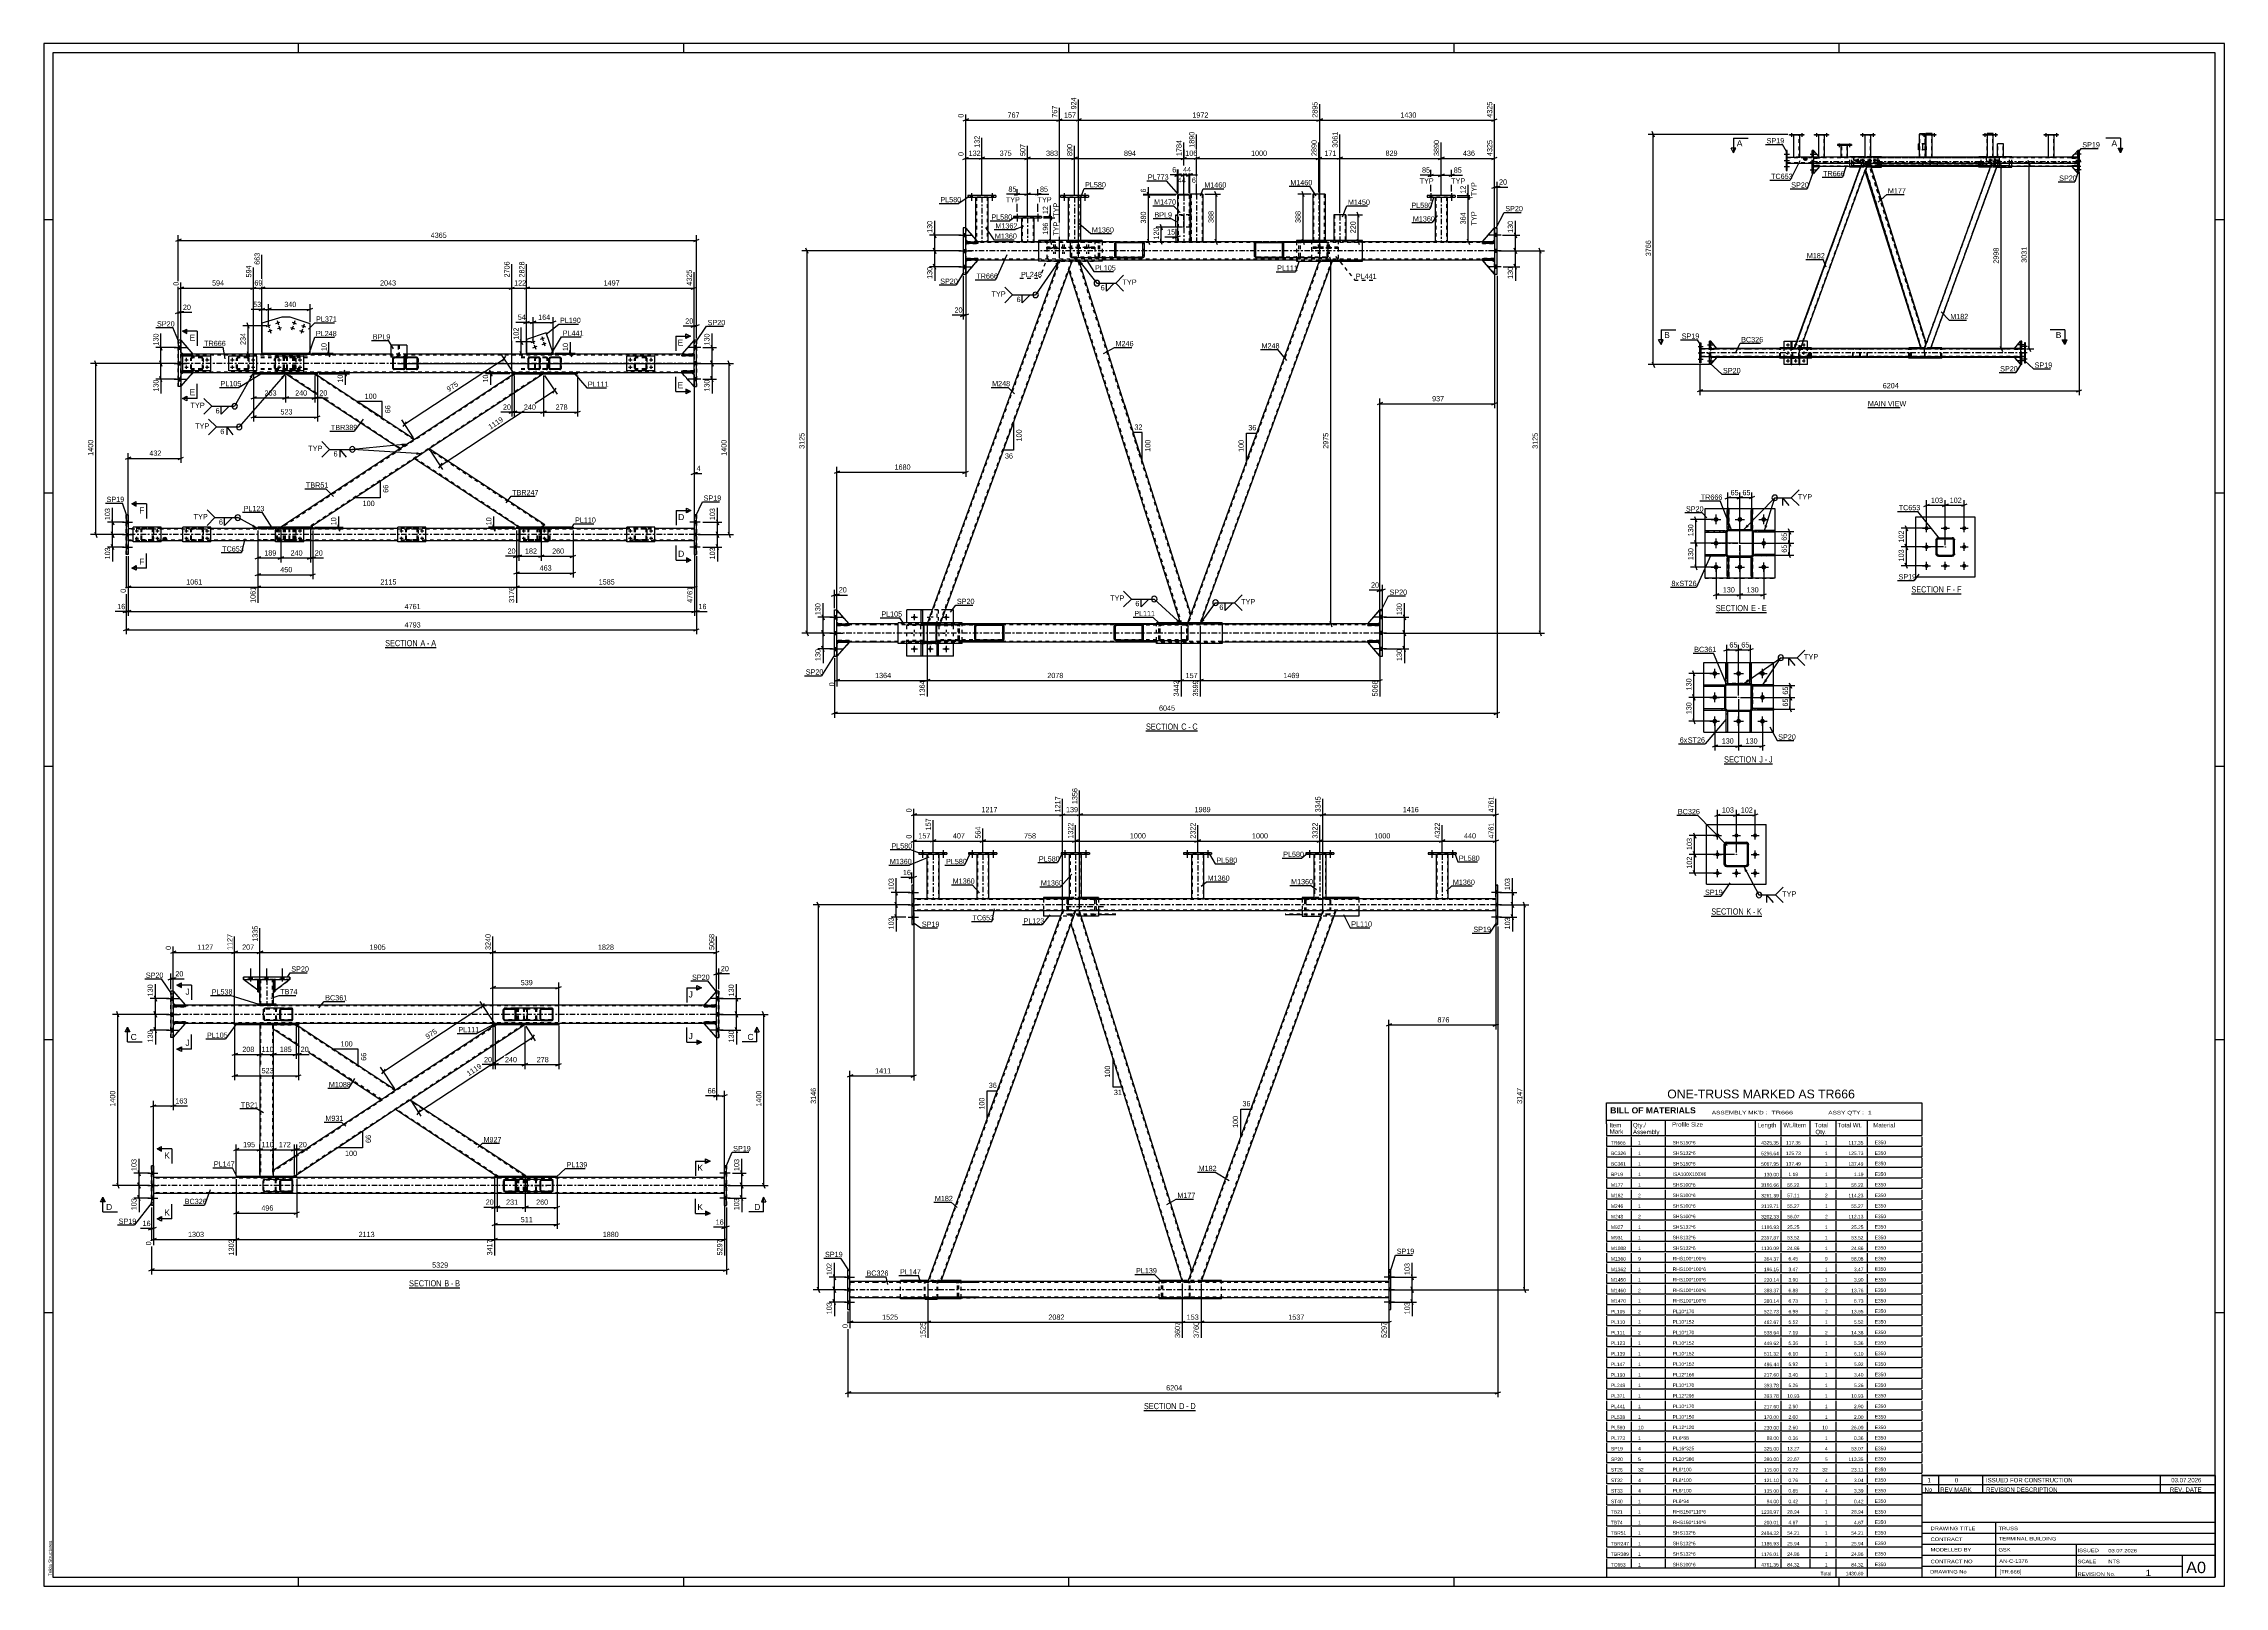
# Model space of a CAD drawing. Header units: millimetres. Extents: x -563 to 626, y -882 to -41.
import ezdxf

# ---------------------------------------------------------------- set-up
doc = ezdxf.new("R2010")
doc.units = ezdxf.units.MM
doc.linetypes.add('DXK_LINE_DOT2', pattern=[3.9198, 1.9599, -1.9599])
doc.linetypes.add('DXK_LINE_DOT3', pattern=[5.9187, 2.979, -0.9799, 0.9799, -0.9799])
doc.styles.add('Arial', font='ARIAL.TTF', dxfattribs={"height": 0.2})
doc.styles.add('Arial Bold', font='ARIALBD.TTF', dxfattribs={"height": 0.2})
doc.styles.add('Arial Narrow', font='ARIALN.TTF', dxfattribs={"height": 0.2})

# ---------------------------------------------------------------- blocks, each defined once
blk = doc.blocks.new('Unknown-761534688-1134')
at = {"color": 5, "linetype": 'Continuous'}
for p, q in [((626.2, -40.5), (-562.8, -40.5)), ((-562.8, -40.5), (-562.8, -881.5)), ((621.2, -45.5), (-557.8, -45.5)), ((-557.8, -45.5), (-557.8, -876.5)), ((-423.8, -45.5), (-423.8, -40.5)), ((-213.8, -45.5), (-213.8, -40.5)), ((-3.8, -45.5), (-3.8, -40.5)), ((206.2, -45.5), (206.2, -40.5)), ((416.2, -45.5), (416.2, -40.5)), ((621.2, -876.5), (621.2, -45.5)), ((626.2, -881.5), (626.2, -40.5)), ((-557.8, -136.5), (-562.8, -136.5)), ((626.2, -136.5), (621.2, -136.5)), ((-557.8, -285.5), (-562.8, -285.5)), ((626.2, -285.5), (621.2, -285.5)), ((-557.8, -434.5), (-562.8, -434.5)), ((626.2, -434.5), (621.2, -434.5)), ((-557.8, -583.5), (-562.8, -583.5)), ((626.2, -583.5), (621.2, -583.5)), ((-557.8, -732.5), (-562.8, -732.5)), ((626.2, -732.5), (621.2, -732.5)), ((-557.8, -876.5), (621.2, -876.5)), ((-423.8, -881.5), (-423.8, -876.5)), ((-213.8, -881.5), (-213.8, -876.5)), ((-3.8, -881.5), (-3.8, -876.5)), ((206.2, -881.5), (206.2, -876.5)), ((416.2, -881.5), (416.2, -876.5)), ((-562.8, -881.5), (626.2, -881.5))]:
    blk.add_line(p, q, dxfattribs=at)
at = {"color": 174, "linetype": 'Continuous', "style": 'Arial'}
blk.add_text('Tekla Structures', height=1.91, rotation=90, dxfattribs=at).set_placement((-558.3, -876))
blk = doc.blocks.new('Unknown-761534688-26120')
at = {"color": 7, "linetype": 'Continuous'}
for p, q in [((461.2, -821), (621.2, -821)), ((621.2, -821), (461.2, -821)), ((461.2, -821), (461.2, -826)), ((461.2, -826), (621.2, -826)), ((461.2, -826), (461.2, -830.5)), ((461.2, -826), (621.2, -826)), ((621.2, -830.5), (461.2, -830.5)), ((470.2, -821), (470.2, -826)), ((470.2, -826), (470.2, -830.5)), ((494.2, -821), (494.2, -826)), ((494.2, -826), (494.2, -830.5)), ((591.2, -821), (591.2, -826)), ((591.2, -826), (591.2, -830.5)), ((621.2, -821), (621.2, -826)), ((621.2, -826), (621.2, -830.5))]:
    blk.add_line(p, q, dxfattribs=at)
at = {"color": 7, "linetype": 'Continuous', "style": 'Arial Narrow'}
for s, height, width, p in [('No', 2.39, 1.2, (462.7, -830)), ('1', 2.39, 1.196471, (464.3, -824.8)), ('REV MARK', 2.39, 1.2, (471.2, -830)), ('0', 2.39, 1.196471, (479.2, -824.8)), ('REVISION DESCRIPTION', 2.386, 1.2, (496.2, -830)), ('ISSUED FOR CONSTRUCTION', 2.386, 1.196471, (496.2, -824.8)), ('REV. DATE', 2.39, 1.2, (596.4, -830)), ('03.07.2026', 2.39, 1.196471, (597.2, -824.8))]:
    blk.add_text(s, height=height, dxfattribs=dict(at, width=width)).set_placement(p)
blk = doc.blocks.new('Unknown-761534688-26121')
at = {"color": 7, "linetype": 'Continuous'}
for p, q in [((461.2, -830.5), (461.2, -876.5)), ((461.2, -830.5), (621.2, -830.5)), ((621.2, -830.5), (621.2, -876.5)), ((461.2, -846.5), (621.2, -846.5)), ((461.2, -852.5), (621.2, -852.5)), ((501.3, -846.5), (501.3, -876.5)), ((461.2, -858.5), (621.2, -858.5)), ((461.2, -864.5), (621.2, -864.5)), ((545.3, -858.5), (545.3, -876.5)), ((603.3, -876.5), (603.3, -864.5)), ((461.2, -870.5), (603.2, -870.5)), ((461.2, -876.5), (621.2, -876.5))]:
    blk.add_line(p, q, dxfattribs=at)
at = {"color": 7, "style": 'Arial Narrow'}
for s, height, width, p in [('CONTRACT', 1.91, 1.425378, (466, -856.8)), ('DRAWING TITLE', 1.909, 1.425378, (466, -850.9)), ('TRUSS', 1.91, 1.425378, (503, -850.9)), ('TERMINAL BUILDING', 1.909, 1.425378, (503.2, -856.5)), ('CONTRACT NO', 1.909, 1.425378, (466, -868.9)), ('MODELLED BY', 1.909, 1.425378, (466, -862.5)), ('GSK', 1.91, 1.425378, (503, -862.5)), ('AN-C-1376', 1.91, 1.425378, (503.4, -868.7)), ('SCALE', 1.91, 1.425378, (546.1, -868.9)), ('ISSUED', 1.91, 1.425378, (546.1, -862.9)), ('03.07.2026', 1.91, 1.425378, (562.9, -863)), ('DRAWING No', 1.91, 1.425378, (465.7, -874.5)), ('[TR.666]', 1.91, 1.425378, (503.6, -874.5)), ('REVISION No.', 1.909, 1.425378, (546.1, -875.8)), ('1', 3.34, 1.5, (583.1, -875.8)), ('A0', 6.2, 1.25, (605.3, -874.3))]:
    blk.add_text(s, height=height, dxfattribs=dict(at, width=width)).set_placement(p)
at = {"color": 7, "linetype": 'Continuous', "style": 'Arial Narrow', "width": 1.425378}
blk.add_text('NTS', height=1.91, dxfattribs=at).set_placement((562.9, -868.9))
blk = doc.blocks.new('Unknown-761534688-26122')
at = {"color": 7, "linetype": 'Continuous'}
for p, q in [((289.2, -618), (461.2, -618)), ((289.2, -629.3), (289.2, -618)), ((461.2, -618), (461.2, -629.3)), ((289.2, -627.3), (461.2, -627.3)), ((289.2, -629.3), (289.2, -634.3)), ((302.7, -627.3), (302.7, -635.8)), ((321.2, -627.3), (321.2, -635.8)), ((370.4, -627.3), (370.4, -635.8)), ((384.4, -627.3), (384.4, -635.8)), ((400.2, -627.3), (400.2, -635.8)), ((414.4, -627.3), (414.4, -635.8)), ((431.4, -627.3), (431.4, -635.8)), ((461.2, -629.3), (461.2, -635.8)), ((289.2, -634.3), (289.2, -635.8)), ((289.2, -635.8), (461.2, -635.8)), ((289.2, -636.5), (289.2, -641.5)), ((289.2, -641.5), (461.2, -641.5)), ((302.7, -636.5), (302.7, -641.5)), ((321.2, -636.5), (321.2, -641.5)), ((370.4, -636.5), (370.4, -641.5)), ((384.4, -636.5), (384.4, -641.5)), ((400.2, -636.5), (400.2, -641.5)), ((414.4, -636.5), (414.4, -641.5)), ((431.4, -636.5), (431.4, -641.5)), ((461.2, -636.5), (461.2, -641.5)), ((289.2, -642.3), (289.2, -647.3)), ((289.2, -647.3), (461.2, -647.3)), ((289.2, -648), (289.2, -653)), ((289.2, -653), (461.2, -653)), ((289.2, -653.8), (289.2, -658.8)), ((302.7, -642.3), (302.7, -647.3)), ((302.7, -648), (302.7, -653)), ((302.7, -653.8), (302.7, -658.8)), ((321.2, -642.3), (321.2, -647.3)), ((321.2, -648), (321.2, -653)), ((321.2, -653.8), (321.2, -658.8)), ((370.4, -642.3), (370.4, -647.3)), ((370.4, -648), (370.4, -653)), ((370.4, -653.8), (370.4, -658.8)), ((384.4, -642.3), (384.4, -647.3)), ((384.4, -648), (384.4, -653)), ((384.4, -653.8), (384.4, -658.8)), ((400.2, -642.3), (400.2, -647.3)), ((400.2, -648), (400.2, -653)), ((400.2, -653.8), (400.2, -658.8)), ((414.4, -642.3), (414.4, -647.3)), ((414.4, -648), (414.4, -653)), ((414.4, -653.8), (414.4, -658.8)), ((431.4, -642.3), (431.4, -647.3)), ((431.4, -648), (431.4, -653)), ((431.4, -653.8), (431.4, -658.8)), ((461.2, -642.3), (461.2, -647.3)), ((461.2, -648), (461.2, -653)), ((461.2, -653.8), (461.2, -658.8)), ((289.2, -658.8), (461.2, -658.8)), ((289.2, -659.5), (289.2, -664.5)), ((289.2, -664.5), (461.2, -664.5)), ((289.2, -665.3), (289.2, -670.3)), ((302.7, -659.5), (302.7, -664.5)), ((302.7, -665.3), (302.7, -670.3)), ((321.2, -659.5), (321.2, -664.5)), ((321.2, -665.3), (321.2, -670.3)), ((370.4, -659.5), (370.4, -664.5)), ((370.4, -665.3), (370.4, -670.3)), ((384.4, -659.5), (384.4, -664.5)), ((384.4, -665.3), (384.4, -670.3)), ((400.2, -659.5), (400.2, -664.5)), ((400.2, -665.3), (400.2, -670.3)), ((414.4, -659.5), (414.4, -664.5)), ((414.4, -665.3), (414.4, -670.3)), ((431.4, -659.5), (431.4, -664.5)), ((431.4, -665.3), (431.4, -670.3)), ((461.2, -659.5), (461.2, -664.5)), ((461.2, -665.3), (461.2, -670.3)), ((289.2, -670.3), (461.2, -670.3)), ((289.2, -671), (289.2, -676)), ((289.2, -676), (461.2, -676)), ((289.2, -676.8), (289.2, -681.8)), ((302.7, -671), (302.7, -676)), ((302.7, -676.8), (302.7, -681.8)), ((321.2, -671), (321.2, -676)), ((321.2, -676.8), (321.2, -681.8)), ((370.4, -671), (370.4, -676)), ((370.4, -676.8), (370.4, -681.8)), ((384.4, -671), (384.4, -676)), ((384.4, -676.8), (384.4, -681.8)), ((400.2, -671), (400.2, -676)), ((400.2, -676.8), (400.2, -681.8)), ((414.4, -671), (414.4, -676)), ((414.4, -676.8), (414.4, -681.8)), ((431.4, -671), (431.4, -676)), ((431.4, -676.8), (431.4, -681.8)), ((461.2, -671), (461.2, -676)), ((461.2, -676.8), (461.2, -681.8)), ((289.2, -681.8), (461.2, -681.8)), ((289.2, -682.5), (289.2, -687.5)), ((289.2, -687.5), (461.2, -687.5)), ((289.2, -688.3), (289.2, -693.3)), ((302.7, -682.5), (302.7, -687.5)), ((302.7, -688.3), (302.7, -693.3)), ((321.2, -682.5), (321.2, -687.5)), ((321.2, -688.3), (321.2, -693.3)), ((370.4, -682.5), (370.4, -687.5)), ((370.4, -688.3), (370.4, -693.3)), ((384.4, -682.5), (384.4, -687.5)), ((384.4, -688.3), (384.4, -693.3)), ((400.2, -682.5), (400.2, -687.5)), ((400.2, -688.3), (400.2, -693.3)), ((414.4, -682.5), (414.4, -687.5)), ((414.4, -688.3), (414.4, -693.3)), ((431.4, -682.5), (431.4, -687.5)), ((431.4, -688.3), (431.4, -693.3)), ((461.2, -682.5), (461.2, -687.5)), ((461.2, -688.3), (461.2, -693.3)), ((289.2, -693.3), (461.2, -693.3)), ((289.2, -694), (289.2, -699)), ((289.2, -699), (461.2, -699)), ((289.2, -699.8), (289.2, -704.8)), ((302.7, -694), (302.7, -699)), ((302.7, -699.8), (302.7, -704.8)), ((321.2, -694), (321.2, -699)), ((321.2, -699.8), (321.2, -704.8)), ((370.4, -694), (370.4, -699)), ((370.4, -699.8), (370.4, -704.8)), ((384.4, -694), (384.4, -699)), ((384.4, -699.8), (384.4, -704.8)), ((400.2, -694), (400.2, -699)), ((400.2, -699.8), (400.2, -704.8)), ((414.4, -694), (414.4, -699)), ((414.4, -699.8), (414.4, -704.8)), ((431.4, -694), (431.4, -699)), ((431.4, -699.8), (431.4, -704.8)), ((461.2, -694), (461.2, -699)), ((461.2, -699.8), (461.2, -704.8)), ((289.2, -704.8), (461.2, -704.8)), ((289.2, -705.5), (289.2, -710.5)), ((289.2, -710.5), (461.2, -710.5)), ((289.2, -711.3), (289.2, -716.3)), ((302.7, -705.5), (302.7, -710.5)), ((302.7, -711.3), (302.7, -716.3)), ((321.2, -705.5), (321.2, -710.5)), ((321.2, -711.3), (321.2, -716.3)), ((370.4, -705.5), (370.4, -710.5)), ((370.4, -711.3), (370.4, -716.3)), ((384.4, -705.5), (384.4, -710.5)), ((384.4, -711.3), (384.4, -716.3)), ((400.2, -705.5), (400.2, -710.5)), ((400.2, -711.3), (400.2, -716.3)), ((414.4, -705.5), (414.4, -710.5)), ((414.4, -711.3), (414.4, -716.3)), ((431.4, -705.5), (431.4, -710.5)), ((431.4, -711.3), (431.4, -716.3)), ((461.2, -705.5), (461.2, -710.5)), ((461.2, -711.3), (461.2, -716.3)), ((289.2, -716.3), (461.2, -716.3)), ((289.2, -717), (289.2, -722)), ((289.2, -722), (461.2, -722)), ((289.2, -722.8), (289.2, -727.8)), ((302.7, -717), (302.7, -722)), ((302.7, -722.8), (302.7, -727.8)), ((321.2, -717), (321.2, -722)), ((321.2, -722.8), (321.2, -727.8)), ((370.4, -717), (370.4, -722)), ((370.4, -722.8), (370.4, -727.8)), ((384.4, -717), (384.4, -722)), ((384.4, -722.8), (384.4, -727.8)), ((400.2, -717), (400.2, -722)), ((400.2, -722.8), (400.2, -727.8)), ((414.4, -717), (414.4, -722)), ((414.4, -722.8), (414.4, -727.8)), ((431.4, -717), (431.4, -722)), ((431.4, -722.8), (431.4, -727.8)), ((461.2, -717), (461.2, -722)), ((461.2, -722.8), (461.2, -727.8)), ((289.2, -727.8), (461.2, -727.8)), ((289.2, -728.5), (289.2, -733.5)), ((289.2, -733.5), (461.2, -733.5)), ((289.2, -734.3), (289.2, -739.3)), ((302.7, -728.5), (302.7, -733.5)), ((302.7, -734.3), (302.7, -739.3)), ((321.2, -728.5), (321.2, -733.5)), ((321.2, -734.3), (321.2, -739.3)), ((370.4, -728.5), (370.4, -733.5)), ((370.4, -734.3), (370.4, -739.3)), ((384.4, -728.5), (384.4, -733.5)), ((384.4, -734.3), (384.4, -739.3)), ((400.2, -728.5), (400.2, -733.5)), ((400.2, -734.3), (400.2, -739.3)), ((414.4, -728.5), (414.4, -733.5)), ((414.4, -734.3), (414.4, -739.3)), ((431.4, -728.5), (431.4, -733.5)), ((431.4, -734.3), (431.4, -739.3)), ((461.2, -728.5), (461.2, -733.5)), ((461.2, -734.3), (461.2, -739.3)), ((289.2, -739.3), (461.2, -739.3)), ((289.2, -740), (289.2, -745)), ((289.2, -745), (461.2, -745)), ((289.2, -745.8), (289.2, -750.8)), ((302.7, -740), (302.7, -745)), ((302.7, -745.8), (302.7, -750.8)), ((321.2, -740), (321.2, -745)), ((321.2, -745.8), (321.2, -750.8)), ((370.4, -740), (370.4, -745)), ((370.4, -745.8), (370.4, -750.8)), ((384.4, -740), (384.4, -745)), ((384.4, -745.8), (384.4, -750.8)), ((400.2, -740), (400.2, -745)), ((400.2, -745.8), (400.2, -750.8)), ((414.4, -740), (414.4, -745)), ((414.4, -745.8), (414.4, -750.8)), ((431.4, -740), (431.4, -745)), ((431.4, -745.8), (431.4, -750.8)), ((461.2, -740), (461.2, -745)), ((461.2, -745.8), (461.2, -750.8)), ((289.2, -750.8), (461.2, -750.8)), ((289.2, -751.5), (289.2, -756.5)), ((289.2, -756.5), (461.2, -756.5)), ((289.2, -757.3), (289.2, -762.3)), ((302.7, -751.5), (302.7, -756.5)), ((302.7, -757.3), (302.7, -762.3)), ((321.2, -751.5), (321.2, -756.5)), ((321.2, -757.3), (321.2, -762.3)), ((370.4, -751.5), (370.4, -756.5)), ((370.4, -757.3), (370.4, -762.3)), ((384.4, -751.5), (384.4, -756.5)), ((384.4, -757.3), (384.4, -762.3)), ((400.2, -751.5), (400.2, -756.5)), ((400.2, -757.3), (400.2, -762.3)), ((414.4, -751.5), (414.4, -756.5)), ((414.4, -757.3), (414.4, -762.3)), ((431.4, -751.5), (431.4, -756.5)), ((431.4, -757.3), (431.4, -762.3)), ((461.2, -751.5), (461.2, -756.5)), ((461.2, -757.3), (461.2, -762.3)), ((289.2, -762.3), (461.2, -762.3)), ((289.2, -763), (289.2, -768)), ((289.2, -768), (461.2, -768)), ((289.2, -768.8), (289.2, -773.8)), ((302.7, -763), (302.7, -768)), ((302.7, -768.8), (302.7, -773.8)), ((321.2, -763), (321.2, -768)), ((321.2, -768.8), (321.2, -773.8)), ((370.4, -763), (370.4, -768)), ((370.4, -768.8), (370.4, -773.8)), ((384.4, -763), (384.4, -768)), ((384.4, -768.8), (384.4, -773.8)), ((400.2, -763), (400.2, -768)), ((400.2, -768.8), (400.2, -773.8)), ((414.4, -763), (414.4, -768)), ((414.4, -768.8), (414.4, -773.8)), ((431.4, -763), (431.4, -768)), ((431.4, -768.8), (431.4, -773.8)), ((461.2, -763), (461.2, -768)), ((461.2, -768.8), (461.2, -773.8)), ((289.2, -773.8), (461.2, -773.8)), ((289.2, -774.5), (289.2, -779.5)), ((289.2, -779.5), (461.2, -779.5)), ((289.2, -780.3), (289.2, -785.3)), ((302.7, -774.5), (302.7, -779.5)), ((302.7, -780.3), (302.7, -785.3)), ((321.2, -774.5), (321.2, -779.5)), ((321.2, -780.3), (321.2, -785.3)), ((370.4, -774.5), (370.4, -779.5)), ((370.4, -780.3), (370.4, -785.3)), ((384.4, -774.5), (384.4, -779.5)), ((384.4, -780.3), (384.4, -785.3)), ((400.2, -774.5), (400.2, -779.5)), ((400.2, -780.3), (400.2, -785.3)), ((414.4, -774.5), (414.4, -779.5)), ((414.4, -780.3), (414.4, -785.3)), ((431.4, -774.5), (431.4, -779.5)), ((431.4, -780.3), (431.4, -785.3)), ((461.2, -774.5), (461.2, -779.5)), ((461.2, -780.3), (461.2, -785.3)), ((289.2, -785.3), (461.2, -785.3)), ((289.2, -786), (289.2, -791)), ((289.2, -791), (461.2, -791)), ((289.2, -791.8), (289.2, -796.8)), ((302.7, -786), (302.7, -791)), ((302.7, -791.8), (302.7, -796.8)), ((321.2, -786), (321.2, -791)), ((321.2, -791.8), (321.2, -796.8)), ((370.4, -786), (370.4, -791)), ((370.4, -791.8), (370.4, -796.8)), ((384.4, -786), (384.4, -791)), ((384.4, -791.8), (384.4, -796.8)), ((400.2, -786), (400.2, -791)), ((400.2, -791.8), (400.2, -796.8)), ((414.4, -786), (414.4, -791)), ((414.4, -791.8), (414.4, -796.8)), ((431.4, -786), (431.4, -791)), ((431.4, -791.8), (431.4, -796.8)), ((461.2, -786), (461.2, -791)), ((461.2, -791.8), (461.2, -796.8)), ((289.2, -796.8), (461.2, -796.8)), ((289.2, -797.5), (289.2, -802.5)), ((289.2, -802.5), (461.2, -802.5)), ((289.2, -803.3), (289.2, -808.3)), ((289.2, -808.3), (461.2, -808.3)), ((302.7, -797.5), (302.7, -802.5)), ((302.7, -803.3), (302.7, -808.3)), ((321.2, -797.5), (321.2, -802.5)), ((321.2, -803.3), (321.2, -808.3)), ((370.4, -797.5), (370.4, -802.5)), ((370.4, -803.3), (370.4, -808.3)), ((384.4, -797.5), (384.4, -802.5)), ((384.4, -803.3), (384.4, -808.3)), ((400.2, -797.5), (400.2, -802.5)), ((400.2, -803.3), (400.2, -808.3)), ((414.4, -797.5), (414.4, -802.5)), ((414.4, -803.3), (414.4, -808.3)), ((431.4, -797.5), (431.4, -802.5)), ((431.4, -803.3), (431.4, -808.3)), ((461.2, -797.5), (461.2, -802.5)), ((461.2, -803.3), (461.2, -808.3)), ((289.2, -809), (289.2, -814)), ((289.2, -814), (461.2, -814)), ((289.2, -814.8), (289.2, -819.8)), ((289.2, -819.8), (461.2, -819.8)), ((302.7, -809), (302.7, -814)), ((302.7, -814.8), (302.7, -819.8)), ((321.2, -809), (321.2, -814)), ((321.2, -814.8), (321.2, -819.8)), ((370.4, -809), (370.4, -814)), ((370.4, -814.8), (370.4, -819.8)), ((384.4, -809), (384.4, -814)), ((384.4, -814.8), (384.4, -819.8)), ((400.2, -809), (400.2, -814)), ((400.2, -814.8), (400.2, -819.8)), ((414.4, -809), (414.4, -814)), ((414.4, -814.8), (414.4, -819.8)), ((431.4, -809), (431.4, -814)), ((431.4, -814.8), (431.4, -819.8)), ((461.2, -809), (461.2, -814)), ((461.2, -814.8), (461.2, -819.8)), ((289.2, -820.5), (289.2, -825.5)), ((289.2, -825.5), (461.2, -825.5)), ((289.2, -826.3), (289.2, -831.3)), ((289.2, -831.3), (461.2, -831.3)), ((289.2, -832), (289.2, -837)), ((302.7, -820.5), (302.7, -825.5)), ((302.7, -826.3), (302.7, -831.3)), ((302.7, -832), (302.7, -837)), ((321.2, -820.5), (321.2, -825.5)), ((321.2, -826.3), (321.2, -831.3)), ((321.2, -832), (321.2, -837)), ((370.4, -820.5), (370.4, -825.5)), ((370.4, -826.3), (370.4, -831.3)), ((370.4, -832), (370.4, -837)), ((384.4, -820.5), (384.4, -825.5)), ((384.4, -826.3), (384.4, -831.3)), ((384.4, -832), (384.4, -837)), ((400.2, -820.5), (400.2, -825.5)), ((400.2, -826.3), (400.2, -831.3)), ((400.2, -832), (400.2, -837)), ((414.4, -820.5), (414.4, -825.5)), ((414.4, -826.3), (414.4, -831.3)), ((414.4, -832), (414.4, -837)), ((431.4, -820.5), (431.4, -825.5)), ((431.4, -826.3), (431.4, -831.3)), ((431.4, -832), (431.4, -837)), ((461.2, -820.5), (461.2, -825.5)), ((461.2, -826.3), (461.2, -831.3)), ((461.2, -832), (461.2, -837)), ((289.2, -837), (461.2, -837)), ((289.2, -837.8), (289.2, -842.8)), ((289.2, -842.8), (461.2, -842.8)), ((289.2, -843.5), (289.2, -848.5)), ((302.7, -837.8), (302.7, -842.8)), ((302.7, -843.5), (302.7, -848.5)), ((321.2, -837.8), (321.2, -842.8)), ((321.2, -843.5), (321.2, -848.5)), ((370.4, -837.8), (370.4, -842.8)), ((370.4, -843.5), (370.4, -848.5)), ((384.4, -837.8), (384.4, -842.8)), ((384.4, -843.5), (384.4, -848.5)), ((400.2, -837.8), (400.2, -842.8)), ((400.2, -843.5), (400.2, -848.5)), ((414.4, -837.8), (414.4, -842.8)), ((414.4, -843.5), (414.4, -848.5)), ((431.4, -837.8), (431.4, -842.8)), ((431.4, -843.5), (431.4, -848.5)), ((461.2, -837.8), (461.2, -842.8)), ((461.2, -843.5), (461.2, -848.5)), ((289.2, -848.5), (461.2, -848.5)), ((289.2, -849.3), (289.2, -854.3)), ((289.2, -854.3), (461.2, -854.3)), ((289.2, -855), (289.2, -860)), ((302.7, -849.3), (302.7, -854.3)), ((302.7, -855), (302.7, -860)), ((321.2, -849.3), (321.2, -854.3)), ((321.2, -855), (321.2, -860)), ((370.4, -849.3), (370.4, -854.3)), ((370.4, -855), (370.4, -860)), ((384.4, -849.3), (384.4, -854.3)), ((384.4, -855), (384.4, -860)), ((400.2, -849.3), (400.2, -854.3)), ((400.2, -855), (400.2, -860)), ((414.4, -849.3), (414.4, -854.3)), ((414.4, -855), (414.4, -860)), ((431.4, -849.3), (431.4, -854.3)), ((431.4, -855), (431.4, -860)), ((461.2, -849.3), (461.2, -854.3)), ((461.2, -855), (461.2, -860)), ((289.2, -860), (461.2, -860)), ((289.2, -860.8), (289.2, -865.8)), ((289.2, -865.8), (461.2, -865.8)), ((289.2, -866.5), (289.2, -871.5)), ((302.7, -860.8), (302.7, -865.8)), ((302.7, -866.5), (302.7, -871.5)), ((321.2, -860.8), (321.2, -865.8)), ((321.2, -866.5), (321.2, -871.5)), ((370.4, -860.8), (370.4, -865.8)), ((370.4, -866.5), (370.4, -871.5)), ((384.4, -860.8), (384.4, -865.8)), ((384.4, -866.5), (384.4, -871.5)), ((400.2, -860.8), (400.2, -865.8)), ((400.2, -866.5), (400.2, -871.5)), ((414.4, -860.8), (414.4, -865.8)), ((414.4, -866.5), (414.4, -871.5)), ((431.4, -860.8), (431.4, -865.8)), ((431.4, -866.5), (431.4, -871.5)), ((461.2, -860.8), (461.2, -865.8)), ((461.2, -866.5), (461.2, -871.5)), ((289.2, -871.5), (461.2, -871.5)), ((289.2, -871.5), (461.2, -871.5)), ((289.2, -871.5), (289.2, -876.5)), ((289.2, -876.5), (461.2, -876.5)), ((414.4, -871.5), (414.4, -876.5)), ((431.4, -871.5), (431.4, -876.5)), ((461.2, -871.5), (461.2, -876.5))]:
    blk.add_line(p, q, dxfattribs=at)
for s, height, style, p in [('Item', 2.39, 'Arial', (290.9, -631.3)), ('Qty./', 2.39, 'Arial', (303.7, -631.3)), ('Length', 2.39, 'Arial', (371.7, -631.3)), ('Wt./Item', 2.39, 'Arial', (385.7, -631.3)), ('Total', 2.39, 'Arial', (402.7, -631.3)), ('Total Wt.', 2.39, 'Arial', (415.2, -631.3)), ('Material', 2.39, 'Arial', (434.7, -631.3)), ('TR666', 1.91, 'Arial', (291.7, -640.7)), ('Assembly', 2.39, 'Arial', (303.7, -635)), ('1', 1.91, 'Arial', (306.5, -640.7)), ('SHS150*6', 1.91, 'Arial', (325.4, -640.6)), ('4325.35', 1.91, 'Arial', (373.6, -640.7)), ('117.35', 1.91, 'Arial', (387.1, -640.7)), ('Qty.', 2.39, 'Arial', (403.2, -635)), ('1', 1.91, 'Arial', (408.4, -640.7)), ('117.35', 1.91, 'Arial', (421.2, -640.7)), ('E350', 1.91, 'Arial', (435.5, -640.5)), ('BC326', 1.91, 'Arial', (291.7, -646.4)), ('BC361', 1.91, 'Arial', (291.7, -652.2)), ('1', 1.91, 'Arial', (306.5, -646.4)), ('1', 1.91, 'Arial', (306.5, -652.2)), ('SHS132*6', 1.91, 'Arial', (325.4, -646.3)), ('SHS150*6', 1.91, 'Arial', (325.4, -652.1)), ('5296.64', 1.91, 'Arial', (373.6, -646.5)), ('5067.95', 1.91, 'Arial', (373.6, -652.2)), ('125.73', 1.91, 'Arial', (387.1, -646.4)), ('137.49', 1.91, 'Arial', (387.1, -652.2)), ('1', 1.91, 'Arial', (408.4, -646.4)), ('1', 1.91, 'Arial', (408.4, -652.2)), ('125.73', 1.91, 'Arial', (421.2, -646.4)), ('137.49', 1.91, 'Arial', (421.2, -652.2)), ('E350', 1.91, 'Arial', (435.5, -646.3)), ('E350', 1.91, 'Arial', (435.5, -652)), ('BPL9', 1.91, 'Arial', (291.7, -657.9)), ('M177', 1.91, 'Arial', (291.7, -663.7)), ('1', 1.91, 'Arial', (306.5, -657.9)), ('1', 1.91, 'Arial', (306.5, -663.7)), ('SHS100*6', 1.91, 'Arial', (325.4, -663.6)), ('ISA100X100X6', 1.91, 'Arial', (325.4, -657.8)), ('3166.66', 1.91, 'Arial', (373.6, -663.7)), ('130.00', 1.91, 'Arial', (375.1, -658)), ('56.22', 1.91, 'Arial', (387.8, -663.7)), ('1.19', 1.91, 'Arial', (388.5, -657.9)), ('1', 1.91, 'Arial', (408.4, -657.9)), ('1', 1.91, 'Arial', (408.4, -663.7)), ('56.22', 1.91, 'Arial', (422.7, -663.7)), ('1.19', 1.91, 'Arial', (424.2, -657.9)), ('E350', 1.91, 'Arial', (435.5, -657.8)), ('E350', 1.91, 'Arial', (435.5, -663.5)), ('M182', 1.91, 'Arial', (291.7, -669.4)), ('M246', 1.91, 'Arial', (291.7, -675.2)), ('2', 1.91, 'Arial', (306.5, -669.4)), ('1', 1.91, 'Arial', (306.5, -675.2)), ('SHS100*6', 1.91, 'Arial', (325.4, -669.3)), ('SHS100*6', 1.91, 'Arial', (325.4, -675.1)), ('3261.39', 1.91, 'Arial', (373.6, -669.5)), ('3119.71', 1.91, 'Arial', (373.6, -675.2)), ('57.11', 1.91, 'Arial', (387.8, -669.4)), ('55.27', 1.91, 'Arial', (387.8, -675.2)), ('2', 1.91, 'Arial', (408.4, -669.4)), ('1', 1.91, 'Arial', (408.4, -675.2)), ('114.23', 1.91, 'Arial', (421.2, -669.4)), ('55.27', 1.91, 'Arial', (422.7, -675.2)), ('E350', 1.91, 'Arial', (435.5, -669.3)), ('E350', 1.91, 'Arial', (435.5, -675)), ('M248', 1.91, 'Arial', (291.7, -680.9)), ('M927', 1.91, 'Arial', (291.7, -686.7)), ('2', 1.91, 'Arial', (306.5, -680.9)), ('1', 1.91, 'Arial', (306.5, -686.7)), ('SHS100*6', 1.91, 'Arial', (325.4, -680.8)), ('SHS132*6', 1.91, 'Arial', (325.4, -686.6)), ('3202.33', 1.91, 'Arial', (373.6, -681)), ('1186.93', 1.91, 'Arial', (373.6, -686.7)), ('56.07', 1.91, 'Arial', (387.8, -680.9)), ('25.25', 1.91, 'Arial', (387.8, -686.7)), ('2', 1.91, 'Arial', (408.4, -680.9)), ('1', 1.91, 'Arial', (408.4, -686.7)), ('112.13', 1.91, 'Arial', (421.2, -680.9)), ('25.25', 1.91, 'Arial', (422.7, -686.7)), ('E350', 1.91, 'Arial', (435.5, -680.8)), ('E350', 1.91, 'Arial', (435.5, -686.5)), ('M931', 1.91, 'Arial', (291.7, -692.4)), ('M1088', 1.91, 'Arial', (291.7, -698.2)), ('1', 1.91, 'Arial', (306.5, -692.4)), ('1', 1.91, 'Arial', (306.5, -698.2)), ('SHS132*6', 1.91, 'Arial', (325.4, -692.3)), ('SHS132*6', 1.91, 'Arial', (325.4, -698.1)), ('2397.87', 1.91, 'Arial', (373.6, -692.5)), ('1130.09', 1.91, 'Arial', (373.6, -698.2)), ('53.52', 1.91, 'Arial', (387.8, -692.4)), ('24.86', 1.91, 'Arial', (387.8, -698.2)), ('1', 1.91, 'Arial', (408.4, -692.4)), ('1', 1.91, 'Arial', (408.4, -698.2)), ('53.52', 1.91, 'Arial', (422.7, -692.4)), ('24.86', 1.91, 'Arial', (422.7, -698.2)), ('E350', 1.91, 'Arial', (435.5, -692.3)), ('E350', 1.91, 'Arial', (435.5, -698)), ('M1360', 1.91, 'Arial', (291.7, -703.9)), ('M1362', 1.91, 'Arial', (291.7, -709.7)), ('9', 1.91, 'Arial', (306.5, -703.9)), ('1', 1.91, 'Arial', (306.5, -709.7)), ('RHS100*100*6', 1.91, 'Arial', (325.4, -703.8)), ('RHS100*100*6', 1.91, 'Arial', (325.4, -709.6)), ('RHS100*100*6', 1.91, 'Arial', (325.4, -715.3)), ('364.37', 1.91, 'Arial', (375.1, -704)), ('196.15', 1.91, 'Arial', (375.1, -709.7)), ('3.47', 1.91, 'Arial', (388.5, -709.7)), ('6.45', 1.91, 'Arial', (388.5, -703.9)), ('9', 1.91, 'Arial', (408.4, -703.9)), ('1', 1.91, 'Arial', (408.4, -709.7)), ('58.08', 1.91, 'Arial', (422.7, -703.9)), ('3.47', 1.91, 'Arial', (424.2, -709.7)), ('E350', 1.91, 'Arial', (435.5, -703.8)), ('E350', 1.91, 'Arial', (435.5, -709.5)), ('E350', 1.91, 'Arial', (435.5, -715.3)), ('M1450', 1.91, 'Arial', (291.7, -715.4)), ('M1460', 1.91, 'Arial', (291.7, -721.2)), ('M1470', 1.91, 'Arial', (291.7, -726.9)), ('2', 1.91, 'Arial', (306.5, -721.2)), ('1', 1.91, 'Arial', (306.5, -715.4)), ('1', 1.91, 'Arial', (306.5, -726.9)), ('RHS100*100*6', 1.91, 'Arial', (325.4, -721.1)), ('RHS100*100*6', 1.91, 'Arial', (325.4, -726.8)), ('220.14', 1.91, 'Arial', (375.1, -715.5)), ('388.37', 1.91, 'Arial', (375.1, -721.2)), ('380.14', 1.91, 'Arial', (375.1, -727)), ('3.90', 1.91, 'Arial', (388.5, -715.4)), ('6.88', 1.91, 'Arial', (388.5, -721.2)), ('6.73', 1.91, 'Arial', (388.5, -726.9)), ('2', 1.91, 'Arial', (408.4, -721.2)), ('1', 1.91, 'Arial', (408.4, -715.4)), ('1', 1.91, 'Arial', (408.4, -726.9)), ('13.76', 1.91, 'Arial', (422.7, -721.2)), ('3.90', 1.91, 'Arial', (424.2, -715.4)), ('6.73', 1.91, 'Arial', (424.2, -726.9)), ('E350', 1.91, 'Arial', (435.5, -721)), ('E350', 1.91, 'Arial', (435.5, -726.8)), ('PL105', 1.91, 'Arial', (291.7, -732.7)), ('PL110', 1.91, 'Arial', (291.7, -738.4)), ('2', 1.91, 'Arial', (306.5, -732.7)), ('1', 1.91, 'Arial', (306.5, -738.4)), ('PL10*170', 1.91, 'Arial', (325.4, -732.6)), ('PL10*152', 1.91, 'Arial', (325.4, -738.3)), ('522.73', 1.91, 'Arial', (375.1, -732.7)), ('462.67', 1.91, 'Arial', (375.1, -738.5)), ('6.98', 1.91, 'Arial', (388.5, -732.7)), ('5.52', 1.91, 'Arial', (388.5, -738.4)), ('2', 1.91, 'Arial', (408.4, -732.7)), ('1', 1.91, 'Arial', (408.4, -738.4)), ('13.95', 1.91, 'Arial', (422.7, -732.7)), ('5.52', 1.91, 'Arial', (424.2, -738.4)), ('E350', 1.91, 'Arial', (435.5, -732.5)), ('E350', 1.91, 'Arial', (435.5, -738.3)), ('PL111', 1.91, 'Arial', (291.7, -744.2)), ('PL123', 1.91, 'Arial', (291.7, -749.9)), ('2', 1.91, 'Arial', (306.5, -744.2)), ('1', 1.91, 'Arial', (306.5, -749.9)), ('PL10*170', 1.91, 'Arial', (325.4, -744.1)), ('PL10*152', 1.91, 'Arial', (325.4, -749.8)), ('538.64', 1.91, 'Arial', (375.1, -744.2)), ('449.62', 1.91, 'Arial', (375.1, -750)), ('7.19', 1.91, 'Arial', (388.5, -744.2)), ('5.36', 1.91, 'Arial', (388.5, -749.9)), ('2', 1.91, 'Arial', (408.4, -744.2)), ('1', 1.91, 'Arial', (408.4, -749.9)), ('14.38', 1.91, 'Arial', (422.7, -744.2)), ('5.36', 1.91, 'Arial', (424.2, -749.9)), ('E350', 1.91, 'Arial', (435.5, -744)), ('E350', 1.91, 'Arial', (435.5, -749.8)), ('PL139', 1.91, 'Arial', (291.7, -755.7)), ('PL147', 1.91, 'Arial', (291.7, -761.4)), ('1', 1.91, 'Arial', (306.5, -755.7)), ('1', 1.91, 'Arial', (306.5, -761.4)), ('PL10*152', 1.91, 'Arial', (325.4, -755.6)), ('PL10*152', 1.91, 'Arial', (325.4, -761.3)), ('511.32', 1.91, 'Arial', (375.1, -755.7)), ('496.44', 1.91, 'Arial', (375.1, -761.5)), ('6.10', 1.91, 'Arial', (388.5, -755.7)), ('5.92', 1.91, 'Arial', (388.5, -761.4)), ('1', 1.91, 'Arial', (408.4, -755.7)), ('1', 1.91, 'Arial', (408.4, -761.4)), ('6.10', 1.91, 'Arial', (424.2, -755.7)), ('5.92', 1.91, 'Arial', (424.2, -761.4)), ('E350', 1.91, 'Arial', (435.5, -755.5)), ('E350', 1.91, 'Arial', (435.5, -761.3)), ('PL190', 1.91, 'Arial', (291.7, -767.2)), ('PL248', 1.91, 'Arial', (291.7, -772.9)), ('1', 1.91, 'Arial', (306.5, -767.2)), ('1', 1.91, 'Arial', (306.5, -772.9)), ('PL12*166', 1.91, 'Arial', (325.4, -767.1)), ('PL10*170', 1.91, 'Arial', (325.4, -772.8)), ('217.60', 1.91, 'Arial', (375.1, -767.2)), ('393.78', 1.91, 'Arial', (375.1, -773)), ('3.40', 1.91, 'Arial', (388.5, -767.2)), ('5.26', 1.91, 'Arial', (388.5, -772.9)), ('1', 1.91, 'Arial', (408.4, -767.2)), ('1', 1.91, 'Arial', (408.4, -772.9)), ('3.40', 1.91, 'Arial', (424.2, -767.2)), ('5.26', 1.91, 'Arial', (424.2, -772.9)), ('E350', 1.91, 'Arial', (435.5, -767)), ('E350', 1.91, 'Arial', (435.5, -772.8)), ('PL371', 1.91, 'Arial', (291.7, -778.7)), ('PL441', 1.91, 'Arial', (291.7, -784.4)), ('1', 1.91, 'Arial', (306.5, -778.7)), ('1', 1.91, 'Arial', (306.5, -784.4)), ('PL12*295', 1.91, 'Arial', (325.4, -778.6)), ('PL10*170', 1.91, 'Arial', (325.4, -784.3)), ('393.78', 1.91, 'Arial', (375.1, -778.7)), ('217.60', 1.91, 'Arial', (375.1, -784.5)), ('10.93', 1.91, 'Arial', (387.8, -778.7)), ('2.90', 1.91, 'Arial', (388.5, -784.4)), ('1', 1.91, 'Arial', (408.4, -778.7)), ('1', 1.91, 'Arial', (408.4, -784.4)), ('10.93', 1.91, 'Arial', (422.7, -778.7)), ('2.90', 1.91, 'Arial', (424.2, -784.4)), ('E350', 1.91, 'Arial', (435.5, -778.5)), ('E350', 1.91, 'Arial', (435.5, -784.3)), ('PL538', 1.91, 'Arial', (291.7, -790.2)), ('PL580', 1.91, 'Arial', (291.7, -795.9)), ('1', 1.91, 'Arial', (306.5, -790.2)), ('10', 1.91, 'Arial', (306.5, -795.9)), ('PL10*150', 1.91, 'Arial', (325.4, -790.1)), ('PL12*120', 1.91, 'Arial', (325.4, -795.8)), ('230.00', 1.91, 'Arial', (375.1, -796)), ('170.00', 1.91, 'Arial', (375.1, -790.2)), ('2.00', 1.91, 'Arial', (388.5, -790.2)), ('2.60', 1.91, 'Arial', (388.5, -795.9)), ('10', 1.91, 'Arial', (406.9, -795.9)), ('1', 1.91, 'Arial', (408.4, -790.2)), ('26.00', 1.91, 'Arial', (422.7, -795.9)), ('2.00', 1.91, 'Arial', (424.2, -790.2)), ('E350', 1.91, 'Arial', (435.5, -790)), ('E350', 1.91, 'Arial', (435.5, -795.8)), ('SP19', 1.91, 'Arial', (291.7, -807.4)), ('PL773', 1.91, 'Arial', (291.7, -801.7)), ('4', 1.91, 'Arial', (306.5, -807.4)), ('1', 1.91, 'Arial', (306.5, -801.7)), ('PL6*88', 1.91, 'Arial', (325.4, -801.6)), ('PL16*325', 1.91, 'Arial', (325.4, -807.3)), ('325.00', 1.91, 'Arial', (375.1, -807.5)), ('88.00', 1.91, 'Arial', (376.6, -801.7)), ('13.27', 1.91, 'Arial', (387.8, -807.4)), ('0.36', 1.91, 'Arial', (388.5, -801.7)), ('4', 1.91, 'Arial', (408.4, -807.4)), ('1', 1.91, 'Arial', (408.4, -801.7)), ('53.07', 1.91, 'Arial', (422.7, -807.4)), ('0.36', 1.91, 'Arial', (424.2, -801.7)), ('E350', 1.91, 'Arial', (435.5, -801.5)), ('E350', 1.91, 'Arial', (435.5, -807.3)), ('SP20', 1.91, 'Arial', (291.7, -813.2)), ('ST26', 1.91, 'Arial', (291.7, -818.9)), ('5', 1.91, 'Arial', (306.5, -813.2)), ('32', 1.91, 'Arial', (306.5, -818.9)), ('PL20*380', 1.91, 'Arial', (325.4, -813.1)), ('PL8*100', 1.91, 'Arial', (325.4, -818.8)), ('380.00', 1.91, 'Arial', (375.1, -813.2)), ('115.00', 1.91, 'Arial', (375.1, -819)), ('22.67', 1.91, 'Arial', (387.8, -813.2)), ('0.72', 1.91, 'Arial', (388.5, -818.9)), ('32', 1.91, 'Arial', (406.9, -818.9)), ('5', 1.91, 'Arial', (408.4, -813.2)), ('113.35', 1.91, 'Arial', (421.2, -813.2)), ('23.11', 1.91, 'Arial', (422.7, -818.9)), ('E350', 1.91, 'Arial', (435.5, -813)), ('E350', 1.91, 'Arial', (435.5, -818.8)), ('ST32', 1.91, 'Arial', (291.7, -824.7)), ('ST33', 1.91, 'Arial', (291.7, -830.4)), ('4', 1.91, 'Arial', (306.5, -824.7)), ('4', 1.91, 'Arial', (306.5, -830.4)), ('PL8*100', 1.91, 'Arial', (325.4, -824.6)), ('PL8*100', 1.91, 'Arial', (325.4, -830.3)), ('121.10', 1.91, 'Arial', (375.1, -824.7)), ('135.00', 1.91, 'Arial', (375.1, -830.5)), ('0.76', 1.91, 'Arial', (388.5, -824.7)), ('0.85', 1.91, 'Arial', (388.5, -830.4)), ('4', 1.91, 'Arial', (408.4, -824.7)), ('4', 1.91, 'Arial', (408.4, -830.4)), ('3.04', 1.91, 'Arial', (424.2, -824.7)), ('3.39', 1.91, 'Arial', (424.2, -830.4)), ('E350', 1.91, 'Arial', (435.5, -824.5)), ('E350', 1.91, 'Arial', (435.5, -830.3)), ('TB21', 1.91, 'Arial', (291.7, -841.9)), ('ST40', 1.91, 'Arial', (291.7, -836.2)), ('1', 1.91, 'Arial', (306.5, -836.2)), ('1', 1.91, 'Arial', (306.5, -841.9)), ('PL6*94', 1.91, 'Arial', (325.4, -836.1)), ('RHS150*110*6', 1.91, 'Arial', (325.4, -841.8)), ('1238.97', 1.91, 'Arial', (373.6, -842)), ('94.00', 1.91, 'Arial', (376.6, -836.2)), ('28.94', 1.91, 'Arial', (387.8, -841.9)), ('0.42', 1.91, 'Arial', (388.5, -836.2)), ('1', 1.91, 'Arial', (408.4, -836.2)), ('1', 1.91, 'Arial', (408.4, -841.9)), ('28.94', 1.91, 'Arial', (422.7, -841.9)), ('0.42', 1.91, 'Arial', (424.2, -836.2)), ('E350', 1.91, 'Arial', (435.5, -836)), ('E350', 1.91, 'Arial', (435.5, -841.8)), ('TB74', 1.91, 'Arial', (291.7, -847.7)), ('TBR51', 1.91, 'Arial', (291.7, -853.4)), ('1', 1.91, 'Arial', (306.5, -847.7)), ('1', 1.91, 'Arial', (306.5, -853.4)), ('SHS132*6', 1.91, 'Arial', (325.4, -853.3)), ('RHS150*110*6', 1.91, 'Arial', (325.4, -847.6)), ('2484.32', 1.91, 'Arial', (373.6, -853.5)), ('200.01', 1.91, 'Arial', (375.1, -847.7)), ('54.21', 1.91, 'Arial', (387.8, -853.4)), ('4.67', 1.91, 'Arial', (388.5, -847.7)), ('1', 1.91, 'Arial', (408.4, -847.7)), ('1', 1.91, 'Arial', (408.4, -853.4)), ('54.21', 1.91, 'Arial', (422.7, -853.4)), ('4.67', 1.91, 'Arial', (424.2, -847.7)), ('E350', 1.91, 'Arial', (435.5, -847.5)), ('E350', 1.91, 'Arial', (435.5, -853.3)), ('TBR247', 1.91, 'Arial', (291.7, -859.2)), ('TBR389', 1.91, 'Arial', (291.7, -864.9)), ('1', 1.91, 'Arial', (306.5, -859.2)), ('1', 1.91, 'Arial', (306.5, -864.9)), ('SHS132*6', 1.91, 'Arial', (325.4, -859.1)), ('SHS132*6', 1.91, 'Arial', (325.4, -864.8)), ('1186.93', 1.91, 'Arial', (373.6, -859.2)), ('1176.01', 1.91, 'Arial', (373.6, -865)), ('25.94', 1.91, 'Arial', (387.8, -859.2)), ('24.86', 1.91, 'Arial', (387.8, -864.9)), ('1', 1.91, 'Arial', (408.4, -859.2)), ('1', 1.91, 'Arial', (408.4, -864.9)), ('25.94', 1.91, 'Arial', (422.7, -859.2)), ('24.86', 1.91, 'Arial', (422.7, -864.9)), ('E350', 1.91, 'Arial', (435.5, -859)), ('E350', 1.91, 'Arial', (435.5, -864.8)), ('TC653', 1.91, 'Arial', (291.7, -870.7)), ('1', 1.91, 'Arial', (306.5, -870.7)), ('SHS100*6', 1.91, 'Arial', (325.4, -870.6)), ('4761.35', 1.91, 'Arial', (373.6, -870.7)), ('84.32', 1.91, 'Arial', (387.8, -870.7)), ('Total', 1.91, 'Arial Narrow', (406, -875.5)), ('1', 1.91, 'Arial', (408.4, -870.7)), ('1430.60', 1.91, 'Arial', (419.7, -875.5)), ('84.32', 1.91, 'Arial', (422.7, -870.7)), ('E350', 1.91, 'Arial', (435.5, -870.5))]:
    blk.add_text(s, height=height, dxfattribs=dict(at, style=style)).set_placement(p)
at = {"color": 7}
for s, height, style, p in [('BILL OF MATERIALS', 3.34, 'Arial Bold', (291.3, -623.7)), ('Profile Size', 2.388, 'Arial', (325, -630.9)), ('Mark', 2.39, 'Arial', (291, -634.8))]:
    blk.add_text(s, height=height, dxfattribs=dict(at, style=style)).set_placement(p)
at = {"color": 7, "linetype": 'Continuous', "style": 'Arial Narrow'}
for s, height, width, p in [("ASSEMBLY MK'D :", 1.909, 1.6, (346.7, -624.2)), ('TR666', 1.91, 1.794707, (379.2, -624.2)), ('ASSY QTY :', 1.91, 1.6, (410.2, -624.2)), ('1', 1.91, 1.794707, (431.7, -624.2))]:
    blk.add_text(s, height=height, dxfattribs=dict(at, width=width)).set_placement(p)
blk = doc.blocks.new('Unknown-761534688-26123')
at = {"color": 2, "linetype": 'Continuous'}
blk.add_line((315.2, -618), (432.7, -618), dxfattribs=at)
at = {"color": 7, "style": 'Arial'}
blk.add_text('ONE-TRUSS MARKED AS TR666', height=4.775, dxfattribs=at).set_placement((322.4, -615.5))
blk = doc.blocks.new('Unknown-761534688-11 - 5581')
at = {"color": 30, "linetype": 'Continuous'}
blk.add_line((431.8, -238.9), (449.4, -238.9), dxfattribs=at)
at = {"color": 0, "linetype": 'Continuous'}
blk.add_wipeout([(449.4, -238.2), (449.4, -235.2), (431.8, -235.2), (431.8, -238.2)], dxfattribs=at)
at = {"color": 3, "linetype": 'Continuous', "style": 'Arial Narrow'}
blk.add_text('MAIN VIEW', height=2.86, dxfattribs=at).set_placement((431.8, -238.2))
blk = doc.blocks.new('Unknown-761534688-12 - 6164')
at = {"color": 6, "linetype": 'Continuous'}
blk.add_line((-376.6, -369.8), (-348.9, -369.8), dxfattribs=at)
at = {"color": 0, "linetype": 'Continuous'}
blk.add_wipeout([(-358.5, -369), (-358.5, -365.5), (-376.6, -365.5), (-376.6, -369)], dxfattribs=at)
blk.add_wipeout([(-354.9, -369), (-354.9, -365.5), (-357.4, -365.5), (-357.4, -369)], dxfattribs=at)
at = {"color": 7, "linetype": 'Continuous', "style": 'Arial Narrow'}
blk.add_text('SECTION ', height=3.34, dxfattribs=at).set_placement((-376.6, -369))
at = {"color": 0, "linetype": 'Continuous'}
blk.add_wipeout([(-352.5, -369), (-352.5, -365.5), (-353.8, -365.5), (-353.8, -369)], dxfattribs=at)
blk.add_wipeout([(-348.9, -369), (-348.9, -365.5), (-351.5, -365.5), (-351.5, -369)], dxfattribs=at)
at = {"color": 7, "linetype": 'Continuous', "style": 'Arial Narrow'}
for s, p in [('A', (-357.4, -369)), ('-', (-353.8, -369)), ('A', (-351.5, -369))]:
    blk.add_text(s, height=3.34, dxfattribs=at).set_placement(p)
blk = doc.blocks.new('Unknown-761534688-21 - 2891')
at = {"color": 6, "linetype": 'Continuous'}
blk.add_line((353.4, -433.1), (379.8, -433.1), dxfattribs=at)
at = {"color": 0, "linetype": 'Continuous'}
blk.add_wipeout([(371.6, -432.4), (371.6, -428.9), (353.4, -428.9), (353.4, -432.4)], dxfattribs=at)
blk.add_wipeout([(374.5, -432.4), (374.5, -428.9), (372.6, -428.9), (372.6, -432.4)], dxfattribs=at)
blk.add_wipeout([(376.8, -432.4), (376.8, -428.9), (375.6, -428.9), (375.6, -432.4)], dxfattribs=at)
at = {"color": 7, "linetype": 'Continuous', "style": 'Arial Narrow'}
blk.add_text('SECTION ', height=3.34, dxfattribs=at).set_placement((353.4, -432.4))
at = {"color": 0, "linetype": 'Continuous'}
blk.add_wipeout([(379.8, -432.4), (379.8, -428.9), (377.9, -428.9), (377.9, -432.4)], dxfattribs=at)
at = {"color": 7, "linetype": 'Continuous', "style": 'Arial Narrow'}
for s, p in [('J', (372.6, -432.4)), ('-', (375.6, -432.4)), ('J', (377.9, -432.4))]:
    blk.add_text(s, height=3.34, dxfattribs=at).set_placement(p)
blk = doc.blocks.new('Unknown-761534688-13 - 4585')
at = {"color": 6, "linetype": 'Continuous'}
blk.add_line((-363.6, -718.8), (-335.9, -718.8), dxfattribs=at)
at = {"color": 0, "linetype": 'Continuous'}
blk.add_wipeout([(-345.5, -718), (-345.5, -714.5), (-363.6, -714.5), (-363.6, -718)], dxfattribs=at)
blk.add_wipeout([(-341.9, -718), (-341.9, -714.5), (-344.4, -714.5), (-344.4, -718)], dxfattribs=at)
at = {"color": 7, "linetype": 'Continuous', "style": 'Arial Narrow'}
blk.add_text('SECTION ', height=3.34, dxfattribs=at).set_placement((-363.6, -718))
at = {"color": 0, "linetype": 'Continuous'}
blk.add_wipeout([(-339.6, -718), (-339.6, -714.5), (-340.8, -714.5), (-340.8, -718)], dxfattribs=at)
blk.add_wipeout([(-335.9, -718), (-335.9, -714.5), (-338.5, -714.5), (-338.5, -718)], dxfattribs=at)
at = {"color": 7, "linetype": 'Continuous', "style": 'Arial Narrow'}
for s, p in [('B', (-344.4, -718)), ('-', (-340.8, -718)), ('B', (-338.5, -718))]:
    blk.add_text(s, height=3.34, dxfattribs=at).set_placement(p)
blk = doc.blocks.new('Unknown-761534688-22 - 2655')
at = {"color": 6, "linetype": 'Continuous'}
blk.add_line((346.4, -516.1), (374, -516.1), dxfattribs=at)
at = {"color": 0, "linetype": 'Continuous'}
blk.add_wipeout([(364.5, -515.3), (364.5, -511.8), (346.4, -511.8), (346.4, -515.3)], dxfattribs=at)
blk.add_wipeout([(368.1, -515.3), (368.1, -511.8), (365.5, -511.8), (365.5, -515.3)], dxfattribs=at)
at = {"color": 7, "linetype": 'Continuous', "style": 'Arial Narrow'}
blk.add_text('SECTION ', height=3.34, dxfattribs=at).set_placement((346.4, -515.3))
at = {"color": 0, "linetype": 'Continuous'}
blk.add_wipeout([(370.4, -515.3), (370.4, -511.8), (369.1, -511.8), (369.1, -515.3)], dxfattribs=at)
blk.add_wipeout([(374, -515.3), (374, -511.8), (371.4, -511.8), (371.4, -515.3)], dxfattribs=at)
at = {"color": 7, "linetype": 'Continuous', "style": 'Arial Narrow'}
for s, p in [('K', (365.5, -515.3)), ('-', (369.1, -515.3)), ('K', (371.4, -515.3))]:
    blk.add_text(s, height=3.34, dxfattribs=at).set_placement(p)
blk = doc.blocks.new('Unknown-761534688-14 - 3801')
at = {"color": 6, "linetype": 'Continuous'}
blk.add_line((37.1, -785.7), (65.2, -785.7), dxfattribs=at)
at = {"color": 0, "linetype": 'Continuous'}
blk.add_wipeout([(55.2, -784.9), (55.2, -781.4), (37.1, -781.4), (37.1, -784.9)], dxfattribs=at)
blk.add_wipeout([(59, -784.9), (59, -781.4), (56.3, -781.4), (56.3, -784.9)], dxfattribs=at)
at = {"color": 7, "linetype": 'Continuous', "style": 'Arial Narrow'}
blk.add_text('SECTION ', height=3.34, dxfattribs=at).set_placement((37.1, -784.9))
at = {"color": 0, "linetype": 'Continuous'}
blk.add_wipeout([(61.3, -784.9), (61.3, -781.4), (60.1, -781.4), (60.1, -784.9)], dxfattribs=at)
blk.add_wipeout([(65.2, -784.9), (65.2, -781.4), (62.4, -781.4), (62.4, -784.9)], dxfattribs=at)
at = {"color": 7, "linetype": 'Continuous', "style": 'Arial Narrow'}
for s, p in [('D', (56.3, -784.9)), ('-', (60.1, -784.9)), ('D', (62.4, -784.9))]:
    blk.add_text(s, height=3.34, dxfattribs=at).set_placement(p)
blk = doc.blocks.new('Unknown-761534688-15 - 25822')
at = {"color": 6, "linetype": 'Continuous'}
blk.add_line((455.5, -340.5), (482.7, -340.5), dxfattribs=at)
at = {"color": 0, "linetype": 'Continuous'}
blk.add_wipeout([(473.6, -339.7), (473.6, -336.2), (455.5, -336.2), (455.5, -339.7)], dxfattribs=at)
blk.add_wipeout([(477, -339.7), (477, -336.2), (474.6, -336.2), (474.6, -339.7)], dxfattribs=at)
blk.add_wipeout([(479.3, -339.7), (479.3, -336.2), (478, -336.2), (478, -339.7)], dxfattribs=at)
at = {"color": 7, "linetype": 'Continuous', "style": 'Arial Narrow'}
blk.add_text('SECTION ', height=3.34, dxfattribs=at).set_placement((455.5, -339.7))
at = {"color": 0, "linetype": 'Continuous'}
blk.add_wipeout([(482.7, -339.7), (482.7, -336.2), (480.4, -336.2), (480.4, -339.7)], dxfattribs=at)
at = {"color": 7, "linetype": 'Continuous', "style": 'Arial Narrow'}
for s, p in [('F', (474.6, -339.7)), ('-', (478, -339.7)), ('F', (480.4, -339.7))]:
    blk.add_text(s, height=3.34, dxfattribs=at).set_placement(p)
blk = doc.blocks.new('Unknown-761534688-16 - 3584')
at = {"color": 6, "linetype": 'Continuous'}
blk.add_line((348.9, -350.7), (376.5, -350.7), dxfattribs=at)
at = {"color": 0, "linetype": 'Continuous'}
blk.add_wipeout([(367, -349.9), (367, -346.4), (348.9, -346.4), (348.9, -349.9)], dxfattribs=at)
blk.add_wipeout([(370.6, -349.9), (370.6, -346.4), (368.1, -346.4), (368.1, -349.9)], dxfattribs=at)
at = {"color": 7, "linetype": 'Continuous', "style": 'Arial Narrow'}
blk.add_text('SECTION ', height=3.34, dxfattribs=at).set_placement((348.9, -349.9))
at = {"color": 0, "linetype": 'Continuous'}
blk.add_wipeout([(372.9, -349.9), (372.9, -346.4), (371.7, -346.4), (371.7, -349.9)], dxfattribs=at)
blk.add_wipeout([(376.5, -349.9), (376.5, -346.4), (374, -346.4), (374, -349.9)], dxfattribs=at)
at = {"color": 7, "linetype": 'Continuous', "style": 'Arial Narrow'}
for s, p in [('E', (368.1, -349.9)), ('-', (371.7, -349.9)), ('E', (374, -349.9))]:
    blk.add_text(s, height=3.34, dxfattribs=at).set_placement(p)
blk = doc.blocks.new('Unknown-761534688-23 - 1255')
at = {"color": 6, "linetype": 'Continuous'}
blk.add_line((38.2, -415.2), (66.3, -415.2), dxfattribs=at)
at = {"color": 0, "linetype": 'Continuous'}
blk.add_wipeout([(56.4, -414.5), (56.4, -411), (38.2, -411), (38.2, -414.5)], dxfattribs=at)
blk.add_wipeout([(60.2, -414.5), (60.2, -411), (57.4, -411), (57.4, -414.5)], dxfattribs=at)
at = {"color": 7, "linetype": 'Continuous', "style": 'Arial Narrow'}
blk.add_text('SECTION ', height=3.34, dxfattribs=at).set_placement((38.2, -414.5))
at = {"color": 0, "linetype": 'Continuous'}
blk.add_wipeout([(62.5, -414.5), (62.5, -411), (61.2, -411), (61.2, -414.5)], dxfattribs=at)
blk.add_wipeout([(66.3, -414.5), (66.3, -411), (63.5, -411), (63.5, -414.5)], dxfattribs=at)
at = {"color": 7, "linetype": 'Continuous', "style": 'Arial Narrow'}
for s, p in [('C', (57.4, -414.5)), ('-', (61.2, -414.5)), ('C', (63.5, -414.5))]:
    blk.add_text(s, height=3.34, dxfattribs=at).set_placement(p)
blk = doc.blocks.new('Part-761534688-5745 - 5581')
at = {"color": 7, "linetype": 'DXK_LINE_DOT2'}
for p, q in [((424.2, -104), (437.4, -104)), ((437.4, -104), (424.2, -104)), ((424.2, -104), (424.2, -104)), ((424.2, -104), (424.2, -104.4)), ((437.4, -104.4), (424.2, -104.4)), ((437.4, -104.4), (424.2, -104.4)), ((429.6, -104), (429.6, -104.4)), ((431.9, -104.4), (431.9, -104)), ((437.4, -104), (437.4, -104)), ((437.4, -104.4), (437.4, -104))]:
    blk.add_line(p, q, dxfattribs=at)
blk = doc.blocks.new('Part-761534688-5681 - 5581')
at = {"color": 2, "linetype": 'Continuous'}
for p, q in [((459.4, -98.5), (459.4, -95.2)), ((459.9, -95.2), (459.4, -95.2)), ((459.9, -98.5), (459.4, -98.5)), ((463.4, -95.2), (463.2, -95.2)), ((463.4, -98.5), (463.2, -98.5))]:
    blk.add_line(p, q, dxfattribs=at)
at = {"color": 7, "linetype": 'DXK_LINE_DOT2'}
for p, q in [((463.7, -95.4), (459.4, -95.4)), ((463.2, -95.2), (459.9, -95.2)), ((463.2, -98.5), (459.9, -98.5)), ((463.7, -95.2), (463.4, -95.2)), ((463.7, -98.5), (463.4, -98.5)), ((463.7, -98.5), (463.7, -95.2))]:
    blk.add_line(p, q, dxfattribs=at)
blk = doc.blocks.new('Part-761534688-5873 - 5581')
at = {"linetype": 'Continuous'}
blk.add_hatch(color=2, dxfattribs=at).paths.add_polyline_path([(397.7, -104.2), (396.9, -102.8), (398.5, -102.8)])
at = {"color": 2, "linetype": 'Continuous'}
for p, q in [((387.7, -102.5), (391.3, -102.5)), ((428.3, -105.8), (387.7, -105.8)), ((404.8, -102.5), (394.6, -102.5)), ((397.7, -104.2), (396.9, -102.8)), ((396.9, -102.8), (398.5, -102.8)), ((398.5, -102.8), (397.7, -104.2)), ((430.1, -102.5), (408.2, -102.5)), ((499.2, -105.8), (432.9, -105.8)), ((463.4, -102.5), (433.4, -102.5)), ((496.8, -102.5), (466.8, -102.5)), ((530.1, -102.5), (500.1, -102.5)), ((546.4, -105.8), (502.8, -105.8)), ((546.4, -102.5), (533.4, -102.5))]:
    blk.add_line(p, q, dxfattribs=at)
at = {"color": 7, "linetype": 'DXK_LINE_DOT2'}
for p, q in [((387.7, -105.8), (387.7, -102.5)), ((546.4, -102.7), (387.7, -102.7)), ((546.4, -105.6), (387.7, -105.6)), ((394.6, -102.5), (391.3, -102.5)), ((408.2, -102.5), (404.8, -102.5)), ((432.9, -105.8), (428.3, -105.8)), ((433.4, -102.5), (430.1, -102.5)), ((466.8, -102.5), (463.4, -102.5)), ((500.1, -102.5), (496.8, -102.5)), ((502.8, -105.8), (499.2, -105.8)), ((533.4, -102.5), (530.1, -102.5)), ((546.4, -102.5), (546.4, -105.8))]:
    blk.add_line(p, q, dxfattribs=at)
at = {"color": 2, "linetype": 'Continuous'}
blk.add_circle((397.7, -103.3), 1, dxfattribs=at)
blk = doc.blocks.new('Part-761534688-5593 - 5581')
at = {"color": 2, "linetype": 'Continuous'}
for p, q in [((505.8, -95.2), (502.5, -95.2)), ((502.5, -102.2), (502.5, -95.2)), ((505.8, -102.2), (505.8, -95.2))]:
    blk.add_line(p, q, dxfattribs=at)
at = {"color": 7, "linetype": 'DXK_LINE_DOT2'}
for p, q in [((502.5, -102.2), (502.5, -102.5)), ((502.5, -102.5), (505.8, -102.5)), ((502.7, -102.5), (502.7, -95.2)), ((505.6, -102.5), (505.6, -95.2)), ((505.8, -102.5), (505.8, -102.2))]:
    blk.add_line(p, q, dxfattribs=at)
blk = doc.blocks.new('Part-761534688-5632 - 5581')
at = {"color": 2, "linetype": 'Continuous'}
for p, q in [((496.8, -90.4), (496.8, -102.5)), ((500.1, -102.5), (500.1, -90.4)), ((496.8, -102.5), (500.1, -102.5))]:
    blk.add_line(p, q, dxfattribs=at)
at = {"color": 7, "linetype": 'DXK_LINE_DOT2'}
for p, q in [((500.1, -90.4), (496.8, -90.4)), ((497, -102.5), (497, -90.4)), ((499.9, -102.5), (499.9, -90.4)), ((499.9, -102.5), (499.9, -102.5)), ((499.9, -102.5), (499.9, -102.5)), ((499.9, -102.5), (499.9, -102.5)), ((499.9, -102.5), (499.9, -102.5))]:
    blk.add_line(p, q, dxfattribs=at)
blk = doc.blocks.new('Part-761534688-5585 - 5581')
at = {"color": 2, "linetype": 'Continuous'}
for p, q in [((460.8, -206.5), (454.6, -206.5)), ((454.6, -206.9), (454.6, -206.5)), ((454.6, -211.6), (454.6, -211.3)), ((471.6, -211.6), (454.6, -211.6)), ((471.6, -206.5), (466.1, -206.5)), ((471.6, -206.9), (471.6, -206.5)), ((471.6, -211.6), (471.6, -211.3))]:
    blk.add_line(p, q, dxfattribs=at)
at = {"color": 7, "linetype": 'DXK_LINE_DOT2'}
for p, q in [((454.6, -211.3), (454.6, -206.9)), ((466.1, -206.5), (460.8, -206.5)), ((471.6, -211.3), (471.6, -206.9))]:
    blk.add_line(p, q, dxfattribs=at)
blk = doc.blocks.new('Bolt-761534688-5926 - 5581')
at = {"linetype": 'Continuous'}
for points in [[(547, -101.1), (547, -100.4), (546.4, -100.4), (546.4, -101.1)], [(547, -101.1), (547, -100.4), (546.4, -100.4), (546.4, -101.1)], [(547, -101.1), (547, -100.4), (546.4, -100.4), (546.4, -101.1)], [(547, -104.5), (547, -103.8), (546.4, -103.8), (546.4, -104.5)], [(547, -104.5), (547, -103.8), (546.4, -103.8), (546.4, -104.5)], [(547, -108), (547, -107.2), (546.4, -107.2), (546.4, -108)], [(547, -108), (547, -107.2), (546.4, -107.2), (546.4, -108)], [(547, -108), (547, -107.2), (546.4, -107.2), (546.4, -108)]]:
    blk.add_hatch(color=1, dxfattribs=at).paths.add_polyline_path(points)
at = {"color": 1, "linetype": 'Continuous'}
for p, q in [((547.9, -100.8), (545.2, -100.8)), ((547.9, -100.8), (545.2, -100.8)), ((547.9, -100.8), (545.2, -100.8)), ((547.9, -104.2), (545.2, -104.2)), ((547.9, -104.2), (545.2, -104.2)), ((547, -100.4), (546.4, -100.4)), ((547, -100.4), (546.4, -100.4)), ((547, -100.4), (546.4, -100.4)), ((547, -101.1), (546.4, -101.1)), ((547, -101.1), (546.4, -101.1)), ((547, -101.1), (546.4, -101.1)), ((547, -103.8), (546.4, -103.8)), ((547, -103.8), (546.4, -103.8)), ((547, -104.5), (546.4, -104.5)), ((547, -104.5), (546.4, -104.5)), ((547.9, -107.6), (545.2, -107.6)), ((547.9, -107.6), (545.2, -107.6)), ((547.9, -107.6), (545.2, -107.6)), ((547, -107.2), (546.4, -107.2)), ((547, -107.2), (546.4, -107.2)), ((547, -107.2), (546.4, -107.2)), ((547, -108), (546.4, -108)), ((547, -108), (546.4, -108)), ((547, -108), (546.4, -108))]:
    blk.add_line(p, q, dxfattribs=at)
blk = doc.blocks.new('Part-761534688-5805 - 5581')
at = {"color": 2, "linetype": 'Continuous'}
for p, q in [((428.3, -105.8), (391.5, -206.9)), ((431.8, -105.8), (428.3, -105.8)), ((395.1, -206.9), (430.5, -109.4))]:
    blk.add_line(p, q, dxfattribs=at)
at = {"color": 7, "linetype": 'DXK_LINE_DOT2'}
for p, q in [((428.5, -105.8), (391.7, -206.9)), ((394.9, -206.9), (431.6, -105.8)), ((430.5, -109.4), (431.8, -105.8)), ((391.5, -206.9), (395.1, -206.9))]:
    blk.add_line(p, q, dxfattribs=at)
blk = doc.blocks.new('Part-761534688-5733 - 5581')
at = {"color": 2, "linetype": 'Continuous'}
for p, q in [((391.7, -206.3), (383.7, -206.3)), ((383.7, -206.9), (383.7, -206.3)), ((383.7, -212), (383.7, -211.3)), ((401.1, -212), (383.7, -212)), ((401.1, -206.3), (395.3, -206.3)), ((401.1, -206.9), (401.1, -206.3)), ((401.1, -212), (401.1, -211.3))]:
    blk.add_line(p, q, dxfattribs=at)
at = {"color": 7, "linetype": 'DXK_LINE_DOT2'}
for p, q in [((383.7, -211.3), (383.7, -206.9)), ((395.3, -206.3), (391.7, -206.3)), ((401.1, -211.3), (401.1, -206.9))]:
    blk.add_line(p, q, dxfattribs=at)
blk = doc.blocks.new('Part-761534688-5797 - 5581')
at = {"color": 2, "linetype": 'Continuous'}
for p, q in [((391.6, -206.5), (384.1, -206.5)), ((384.1, -206.9), (384.1, -206.5)), ((384.1, -211.6), (384.1, -211.3)), ((400.7, -211.6), (384.1, -211.6)), ((400.7, -206.5), (395.2, -206.5)), ((400.7, -206.9), (400.7, -206.5)), ((400.7, -211.6), (400.7, -211.3))]:
    blk.add_line(p, q, dxfattribs=at)
at = {"color": 7, "linetype": 'DXK_LINE_DOT2'}
for p, q in [((384.1, -211.3), (384.1, -206.9)), ((395.2, -206.5), (391.6, -206.5)), ((400.7, -211.3), (400.7, -206.9))]:
    blk.add_line(p, q, dxfattribs=at)
blk = doc.blocks.new('Part-761534688-5588 - 5581')
at = {"color": 7, "linetype": 'DXK_LINE_DOT2'}
for p, q in [((389.9, -212), (389.9, -206.3)), ((389.9, -206.3), (394.9, -206.3)), ((389.9, -212), (394.9, -212)), ((394.9, -212), (394.9, -206.3))]:
    blk.add_line(p, q, dxfattribs=at)
blk = doc.blocks.new('Part-761534688-5700 - 5581')
at = {"color": 7, "linetype": 'DXK_LINE_DOT2'}
for p, q in [((349.5, -206.7), (346.1, -202.8)), ((346.1, -202.8), (346.1, -206.2)), ((346.1, -206.2), (346.6, -206.7)), ((346.6, -206.7), (349.5, -206.7))]:
    blk.add_line(p, q, dxfattribs=at)
blk = doc.blocks.new('Bolt-761534688-5589 - 5581')
at = {"linetype": 'Continuous'}
for points in [[(403.9, -90), (403.4, -90), (403.4, -90.4), (403.9, -90.4)], [(403.9, -90), (403.4, -90), (403.4, -90.4), (403.9, -90.4)], [(409.6, -90), (409.1, -90), (409.1, -90.4), (409.6, -90.4)], [(409.6, -90), (409.1, -90), (409.1, -90.4), (409.6, -90.4)]]:
    blk.add_hatch(color=1, dxfattribs=at).paths.add_polyline_path(points)
at = {"color": 1, "linetype": 'Continuous'}
for p, q in [((403.4, -90), (403.4, -90.4)), ((403.4, -90), (403.4, -90.4)), ((403.7, -89.3), (403.7, -91.4)), ((403.7, -89.3), (403.7, -91.4)), ((403.9, -90), (403.9, -90.4)), ((403.9, -90), (403.9, -90.4)), ((409.1, -90), (409.1, -90.4)), ((409.1, -90), (409.1, -90.4)), ((409.3, -89.3), (409.3, -91.4)), ((409.3, -89.3), (409.3, -91.4)), ((409.6, -90), (409.6, -90.4)), ((409.6, -90), (409.6, -90.4))]:
    blk.add_line(p, q, dxfattribs=at)
blk = doc.blocks.new('Bolt-761534688-5590 - 5581')
at = {"linetype": 'Continuous'}
for points in [[(403.9, -90), (403.4, -90), (403.4, -90.4), (403.9, -90.4)], [(403.9, -90), (403.4, -90), (403.4, -90.4), (403.9, -90.4)], [(409.6, -90), (409.1, -90), (409.1, -90.4), (409.6, -90.4)], [(409.6, -90), (409.1, -90), (409.1, -90.4), (409.6, -90.4)]]:
    blk.add_hatch(color=1, dxfattribs=at).paths.add_polyline_path(points)
at = {"color": 1, "linetype": 'Continuous'}
for p, q in [((403.4, -90), (403.4, -90.4)), ((403.4, -90), (403.4, -90.4)), ((403.7, -89.3), (403.7, -91.4)), ((403.7, -89.3), (403.7, -91.4)), ((403.9, -90), (403.9, -90.4)), ((403.9, -90), (403.9, -90.4)), ((409.1, -90), (409.1, -90.4)), ((409.1, -90), (409.1, -90.4)), ((409.3, -89.3), (409.3, -91.4)), ((409.3, -89.3), (409.3, -91.4)), ((409.6, -90), (409.6, -90.4)), ((409.6, -90), (409.6, -90.4))]:
    blk.add_line(p, q, dxfattribs=at)
blk = doc.blocks.new('Part-761534688-5727 - 5581')
at = {"color": 7, "linetype": 'DXK_LINE_DOT2'}
for p, q in [((515, -211.2), (511.7, -211.2)), ((511.7, -211.2), (511.7, -211.5)), ((511.7, -211.5), (515, -211.5)), ((514.5, -211.5), (514.5, -211.2)), ((515, -211.5), (515, -211.2))]:
    blk.add_line(p, q, dxfattribs=at)
blk = doc.blocks.new('Part-761534688-5670 - 5581')
at = {"color": 2, "linetype": 'Continuous'}
for p, q in [((402.7, -90.4), (402.7, -90)), ((402.7, -90), (410.3, -90)), ((410.3, -90.4), (402.7, -90.4)), ((410.3, -90), (410.3, -90.4))]:
    blk.add_line(p, q, dxfattribs=at)
blk = doc.blocks.new('Part-761534688-5648 - 5581')
at = {"color": 2, "linetype": 'Continuous'}
for p, q in [((500.1, -89.6), (496.8, -89.6)), ((496.8, -90), (496.8, -89.6)), ((500.1, -90), (500.1, -89.6))]:
    blk.add_line(p, q, dxfattribs=at)
at = {"color": 7, "linetype": 'DXK_LINE_DOT2'}
for p, q in [((496.8, -102.5), (496.8, -90)), ((497, -102.5), (497, -89.6)), ((499.9, -102.5), (499.9, -89.6)), ((500.1, -102.5), (500.1, -90)), ((500.1, -102.5), (496.8, -102.5))]:
    blk.add_line(p, q, dxfattribs=at)
blk = doc.blocks.new('Bolt-761534688-5671 - 5581')
at = {"linetype": 'Continuous'}
for points in [[(388.5, -204.8, -1), (387.7, -204.8, -1)], [(388.5, -213.5, -1), (387.7, -213.5, -1)], [(392.9, -213.5, -1), (392, -213.5, -1)], [(397.2, -204.8, -1), (396.3, -204.8, -1)], [(397.2, -213.5, -1), (396.3, -213.5, -1)]]:
    blk.add_hatch(color=1, dxfattribs=at).paths.add_polyline_path(points)
at = {"color": 1, "linetype": 'Continuous'}
for p, q in [((387.2, -204.8), (389, -204.8)), ((387.2, -209.2), (387.8, -209.2)), ((387.2, -213.5), (389, -213.5)), ((388.1, -204), (388.1, -205.7)), ((388.1, -208.3), (388.1, -208.9)), ((388.1, -210), (388.1, -209.5)), ((388.1, -212.6), (388.1, -214.4)), ((389, -209.2), (388.4, -209.2)), ((391.6, -204.8), (392.1, -204.8)), ((391.6, -213.5), (393.3, -213.5)), ((392.4, -204), (392.4, -204.5)), ((392.4, -205.7), (392.4, -205.1)), ((392.4, -212.6), (392.4, -214.4)), ((393.3, -204.8), (392.7, -204.8)), ((395.9, -204.8), (397.6, -204.8)), ((395.9, -209.2), (396.5, -209.2)), ((395.9, -213.5), (397.6, -213.5)), ((396.8, -204), (396.8, -205.7)), ((396.8, -208.3), (396.8, -208.9)), ((396.8, -210), (396.8, -209.5)), ((396.8, -212.6), (396.8, -214.4)), ((397.6, -209.2), (397.1, -209.2))]:
    blk.add_line(p, q, dxfattribs=at)
blk = doc.blocks.new('Bolt-761534688-5602 - 5581')
at = {"linetype": 'Continuous'}
for points in [[(390.4, -90), (389.9, -90), (389.9, -90.4), (390.4, -90.4)], [(390.4, -90), (389.9, -90), (389.9, -90.4), (390.4, -90.4)], [(396, -90), (395.6, -90), (395.6, -90.4), (396, -90.4)], [(396, -90), (395.6, -90), (395.6, -90.4), (396, -90.4)]]:
    blk.add_hatch(color=1, dxfattribs=at).paths.add_polyline_path(points)
at = {"color": 1, "linetype": 'Continuous'}
for p, q in [((389.9, -90), (389.9, -90.4)), ((389.9, -90), (389.9, -90.4)), ((390.1, -89.3), (390.1, -91.4)), ((390.1, -89.3), (390.1, -91.4)), ((390.4, -90), (390.4, -90.4)), ((390.4, -90), (390.4, -90.4)), ((395.6, -90), (395.6, -90.4)), ((395.6, -90), (395.6, -90.4)), ((395.8, -89.3), (395.8, -91.4)), ((395.8, -89.3), (395.8, -91.4)), ((396, -90), (396, -90.4)), ((396, -90), (396, -90.4))]:
    blk.add_line(p, q, dxfattribs=at)
blk = doc.blocks.new('Part-761534688-5730 - 5581')
at = {"color": 2, "linetype": 'Continuous'}
for p, q in [((545.8, -107.5), (543, -107.5)), ((543, -107.5), (546.3, -111.3)), ((546.3, -108), (545.8, -107.5))]:
    blk.add_line(p, q, dxfattribs=at)
at = {"color": 7, "linetype": 'DXK_LINE_DOT2'}
blk.add_line((546.3, -111.3), (546.3, -108), dxfattribs=at)
blk = doc.blocks.new('Part-761534688-5724 - 5581')
at = {"color": 7, "linetype": 'DXK_LINE_DOT2'}
for p, q in [((515, -206.9), (511.7, -206.9)), ((511.7, -206.9), (511.7, -207.1)), ((511.7, -207.1), (515, -207.1)), ((514.5, -207.1), (514.5, -206.9)), ((515, -207.1), (515, -206.9))]:
    blk.add_line(p, q, dxfattribs=at)
blk = doc.blocks.new('Bolt-761534688-5613 - 5581')
at = {"linetype": 'Continuous'}
for points in [[(429.2, -90), (428.7, -90), (428.7, -90.4), (429.2, -90.4)], [(429.2, -90), (428.7, -90), (428.7, -90.4), (429.2, -90.4)], [(434.8, -90), (434.4, -90), (434.4, -90.4), (434.8, -90.4)], [(434.8, -90), (434.4, -90), (434.4, -90.4), (434.8, -90.4)]]:
    blk.add_hatch(color=1, dxfattribs=at).paths.add_polyline_path(points)
at = {"color": 1, "linetype": 'Continuous'}
for p, q in [((428.7, -90), (428.7, -90.4)), ((428.7, -90), (428.7, -90.4)), ((428.9, -89.3), (428.9, -91.4)), ((428.9, -89.3), (428.9, -91.4)), ((429.2, -90), (429.2, -90.4)), ((429.2, -90), (429.2, -90.4)), ((434.4, -90), (434.4, -90.4)), ((434.4, -90), (434.4, -90.4)), ((434.6, -89.3), (434.6, -91.4)), ((434.6, -89.3), (434.6, -91.4)), ((434.8, -90), (434.8, -90.4)), ((434.8, -90), (434.8, -90.4))]:
    blk.add_line(p, q, dxfattribs=at)
blk = doc.blocks.new('Part-761534688-5667 - 5581')
at = {"color": 2, "linetype": 'Continuous'}
for p, q in [((404.8, -90.4), (404.8, -102.5)), ((408.2, -102.5), (408.2, -90.4)), ((404.8, -102.5), (408.2, -102.5))]:
    blk.add_line(p, q, dxfattribs=at)
at = {"color": 7, "linetype": 'DXK_LINE_DOT2'}
for p, q in [((408.2, -90.4), (404.8, -90.4)), ((405, -102.5), (405, -90.4)), ((408, -102.5), (408, -90.4)), ((408, -102.5), (407.9, -102.5)), ((407.9, -102.5), (408, -102.5)), ((408, -102.5), (408, -102.5)), ((408, -102.5), (408, -102.5))]:
    blk.add_line(p, q, dxfattribs=at)
blk = doc.blocks.new('Bolt-761534688-5614 - 5581')
at = {"linetype": 'Continuous'}
for points in [[(529.2, -90), (528.7, -90), (528.7, -90.4), (529.2, -90.4)], [(529.2, -90), (528.7, -90), (528.7, -90.4), (529.2, -90.4)], [(534.8, -90), (534.4, -90), (534.4, -90.4), (534.8, -90.4)], [(534.8, -90), (534.4, -90), (534.4, -90.4), (534.8, -90.4)]]:
    blk.add_hatch(color=1, dxfattribs=at).paths.add_polyline_path(points)
at = {"color": 1, "linetype": 'Continuous'}
for p, q in [((528.7, -90), (528.7, -90.4)), ((528.7, -90), (528.7, -90.4)), ((528.9, -89.3), (528.9, -91.4)), ((528.9, -89.3), (528.9, -91.4)), ((529.2, -90), (529.2, -90.4)), ((529.2, -90), (529.2, -90.4)), ((534.4, -90), (534.4, -90.4)), ((534.4, -90), (534.4, -90.4)), ((534.6, -89.3), (534.6, -91.4)), ((534.6, -89.3), (534.6, -91.4)), ((534.8, -90), (534.8, -90.4)), ((534.8, -90), (534.8, -90.4))]:
    blk.add_line(p, q, dxfattribs=at)
blk = doc.blocks.new('Bolt-761534688-5615 - 5581')
at = {"linetype": 'Continuous'}
for points in [[(495.8, -90), (495.4, -90), (495.4, -90.4), (495.8, -90.4)], [(495.8, -90), (495.4, -90), (495.4, -90.4), (495.8, -90.4)], [(501.5, -90), (501, -90), (501, -90.4), (501.5, -90.4)], [(501.5, -90), (501, -90), (501, -90.4), (501.5, -90.4)]]:
    blk.add_hatch(color=1, dxfattribs=at).paths.add_polyline_path(points)
at = {"color": 1, "linetype": 'Continuous'}
for p, q in [((495.4, -90), (495.4, -90.4)), ((495.4, -90), (495.4, -90.4)), ((495.6, -89.3), (495.6, -91.4)), ((495.6, -89.3), (495.6, -91.4)), ((495.8, -90), (495.8, -90.4)), ((495.8, -90), (495.8, -90.4)), ((501, -90), (501, -90.4)), ((501, -90), (501, -90.4)), ((501.3, -89.3), (501.3, -91.4)), ((501.3, -89.3), (501.3, -91.4)), ((501.5, -90), (501.5, -90.4)), ((501.5, -90), (501.5, -90.4))]:
    blk.add_line(p, q, dxfattribs=at)
blk = doc.blocks.new('Bolt-761534688-5616 - 5581')
at = {"linetype": 'Continuous'}
for points in [[(416.4, -95.6), (415.9, -95.6), (415.9, -96), (416.4, -96)], [(416.4, -95.6), (415.9, -95.6), (415.9, -96), (416.4, -96)], [(422.1, -95.6), (421.6, -95.6), (421.6, -96), (422.1, -96)], [(422.1, -95.6), (421.6, -95.6), (421.6, -96), (422.1, -96)]]:
    blk.add_hatch(color=1, dxfattribs=at).paths.add_polyline_path(points)
at = {"color": 1, "linetype": 'Continuous'}
for p, q in [((416.2, -94.9), (416.2, -97)), ((416.2, -94.9), (416.2, -97)), ((421.8, -94.9), (421.8, -97)), ((421.8, -94.9), (421.8, -97)), ((415.9, -95.6), (415.9, -96)), ((415.9, -95.6), (415.9, -96)), ((416.4, -95.6), (416.4, -96)), ((416.4, -95.6), (416.4, -96)), ((421.6, -95.6), (421.6, -96)), ((421.6, -95.6), (421.6, -96)), ((422.1, -95.6), (422.1, -96)), ((422.1, -95.6), (422.1, -96))]:
    blk.add_line(p, q, dxfattribs=at)
blk = doc.blocks.new('Part-761534688-5697 - 5581')
at = {"color": 2, "linetype": 'Continuous'}
for p, q in [((517.8, -203.6), (517.2, -203.6)), ((517.2, -203.6), (517.2, -214.5)), ((517.8, -214.5), (517.8, -203.6)), ((517.2, -214.5), (517.8, -214.5))]:
    blk.add_line(p, q, dxfattribs=at)
blk = doc.blocks.new('Part-761534688-5664 - 5581')
at = {"color": 2, "linetype": 'Continuous'}
for p, q in [((466.8, -89.6), (463.4, -89.6)), ((463.4, -90), (463.4, -89.6)), ((466.8, -90), (466.8, -89.6))]:
    blk.add_line(p, q, dxfattribs=at)
at = {"color": 7, "linetype": 'DXK_LINE_DOT2'}
for p, q in [((463.4, -102.5), (463.4, -90)), ((463.6, -102.5), (463.6, -89.6)), ((466.6, -102.5), (466.6, -89.6)), ((466.8, -102.5), (466.8, -90)), ((466.8, -102.5), (463.4, -102.5))]:
    blk.add_line(p, q, dxfattribs=at)
blk = doc.blocks.new('Bolt-761534688-5617 - 5581')
at = {"color": 1, "linetype": 'DXK_LINE_DOT2'}
for p, q in [((432.2, -104), (432.2, -104.4)), ((432.5, -103.3), (432.5, -105.8)), ((432.7, -104), (432.7, -104.4)), ((432.8, -104), (432.8, -104.4)), ((433, -103.3), (433, -105.8)), ((433.3, -104), (433.3, -104.4)), ((434.8, -104), (434.8, -104.4)), ((435.1, -103.3), (435.1, -105.8)), ((435.3, -104), (435.3, -104.4)), ((435.4, -104), (435.4, -104.4)), ((435.6, -103.3), (435.6, -105.8)), ((435.9, -104), (435.9, -104.4))]:
    blk.add_line(p, q, dxfattribs=at)
blk = doc.blocks.new('Part-761534688-5687 - 5581')
at = {"color": 7, "linetype": 'DXK_LINE_DOT2'}
for p, q in [((402.7, -90.4), (402.7, -90)), ((402.7, -90), (410.3, -90)), ((410.3, -90.4), (402.7, -90.4)), ((410.3, -90), (410.3, -90.4))]:
    blk.add_line(p, q, dxfattribs=at)
blk = doc.blocks.new('Part-761534688-5751 - 5581')
at = {"color": 2, "linetype": 'Continuous'}
for p, q in [((511.7, -206.7), (515, -202.8)), ((514.5, -206.7), (511.7, -206.7)), ((515, -206.2), (514.5, -206.7))]:
    blk.add_line(p, q, dxfattribs=at)
at = {"color": 7, "linetype": 'DXK_LINE_DOT2'}
blk.add_line((515, -202.8), (515, -206.2), dxfattribs=at)
blk = doc.blocks.new('Bolt-761534688-5618 - 5581')
at = {"color": 1, "linetype": 'DXK_LINE_DOT2'}
for p, q in [((497.9, -104), (497.9, -104.4)), ((498.2, -103.3), (498.2, -105.8)), ((498.4, -104), (498.4, -104.4)), ((498.5, -104), (498.5, -104.4)), ((498.7, -103.3), (498.7, -105.8)), ((499, -104), (499, -104.4)), ((500.4, -104), (500.4, -104.4)), ((500.7, -103.3), (500.7, -105.8)), ((500.9, -104), (500.9, -104.4)), ((501, -104), (501, -104.4)), ((501.2, -103.3), (501.2, -105.8)), ((501.5, -104), (501.5, -104.4))]:
    blk.add_line(p, q, dxfattribs=at)
blk = doc.blocks.new('Part-761534688-5709 - 5581')
at = {"color": 7, "linetype": 'DXK_LINE_DOT2'}
for p, q in [((533.4, -90.4), (530.1, -90.4)), ((530.1, -90.4), (530.1, -102.5)), ((530.3, -102.5), (530.3, -90.4)), ((533.2, -90.4), (533.2, -102.5)), ((533.4, -102.5), (533.4, -90.4)), ((530.1, -102.5), (533.4, -102.5))]:
    blk.add_line(p, q, dxfattribs=at)
blk = doc.blocks.new('Part-761534688-5645 - 5581')
at = {"color": 2, "linetype": 'Continuous'}
for p, q in [((417.3, -102.5), (417.3, -96)), ((420.7, -102.5), (420.7, -96))]:
    blk.add_line(p, q, dxfattribs=at)
at = {"color": 7, "linetype": 'DXK_LINE_DOT2'}
for p, q in [((420.7, -96), (417.3, -96)), ((417.3, -102.5), (417.3, -102.5)), ((417.3, -102.5), (420.7, -102.5)), ((417.5, -102.5), (417.5, -96)), ((420.5, -102.5), (420.5, -96)), ((420.7, -102.5), (420.7, -102.5)), ((420.7, -102.5), (420.7, -102.5))]:
    blk.add_line(p, q, dxfattribs=at)
blk = doc.blocks.new('Bolt-761534688-5629 - 5581')
at = {"linetype": 'Continuous'}
for points in [[(462.5, -90), (462, -90), (462, -90.4), (462.5, -90.4)], [(462.5, -90), (462, -90), (462, -90.4), (462.5, -90.4)], [(468.2, -90), (467.7, -90), (467.7, -90.4), (468.2, -90.4)], [(468.2, -90), (467.7, -90), (467.7, -90.4), (468.2, -90.4)]]:
    blk.add_hatch(color=1, dxfattribs=at).paths.add_polyline_path(points)
at = {"color": 1, "linetype": 'Continuous'}
for p, q in [((462, -90), (462, -90.4)), ((462, -90), (462, -90.4)), ((462.3, -89.3), (462.3, -91.4)), ((462.3, -89.3), (462.3, -91.4)), ((462.5, -90), (462.5, -90.4)), ((462.5, -90), (462.5, -90.4)), ((467.7, -90), (467.7, -90.4)), ((467.7, -90), (467.7, -90.4)), ((467.9, -89.3), (467.9, -91.4)), ((467.9, -89.3), (467.9, -91.4)), ((468.2, -90), (468.2, -90.4)), ((468.2, -90), (468.2, -90.4))]:
    blk.add_line(p, q, dxfattribs=at)
blk = doc.blocks.new('Part-761534688-5635 - 5581')
at = {"color": 2, "linetype": 'Continuous'}
for p, q in [((494.6, -90.4), (494.6, -90)), ((494.6, -90), (502.3, -90)), ((502.3, -90.4), (494.6, -90.4)), ((502.3, -90), (502.3, -90.4))]:
    blk.add_line(p, q, dxfattribs=at)
blk = doc.blocks.new('Part-761534688-5638 - 5581')
at = {"color": 7, "linetype": 'DXK_LINE_DOT2'}
for p, q in [((427.9, -90.4), (427.9, -90)), ((427.9, -90), (435.6, -90)), ((435.6, -90.4), (427.9, -90.4)), ((435.6, -90), (435.6, -90.4))]:
    blk.add_line(p, q, dxfattribs=at)
blk = doc.blocks.new('Part-761534688-5641 - 5581')
at = {"color": 2, "linetype": 'Continuous'}
for p, q in [((496.8, -102.2), (493.6, -102.2)), ((493.6, -102.5), (493.6, -102.2)), ((493.6, -107.2), (493.6, -105.8)), ((509, -102.2), (500.1, -102.2)), ((509, -102.5), (509, -102.2)), ((509, -107.2), (509, -105.8)), ((498.7, -107.2), (493.6, -107.2)), ((509, -107.2), (502.3, -107.2))]:
    blk.add_line(p, q, dxfattribs=at)
at = {"color": 7, "linetype": 'DXK_LINE_DOT2'}
for p, q in [((493.6, -105.8), (493.6, -102.5)), ((500.1, -102.2), (496.8, -102.2)), ((509, -105.8), (509, -102.5)), ((502.3, -107.2), (498.7, -107.2))]:
    blk.add_line(p, q, dxfattribs=at)
blk = doc.blocks.new('Part-761534688-5706 - 5581')
at = {"color": 2, "linetype": 'Continuous'}
for p, q in [((527.9, -90.4), (527.9, -90)), ((527.9, -90), (535.6, -90)), ((535.6, -90.4), (527.9, -90.4)), ((535.6, -90), (535.6, -90.4))]:
    blk.add_line(p, q, dxfattribs=at)
blk = doc.blocks.new('Bolt-761534688-5642 - 5581')
at = {"linetype": 'Continuous'}
for points in [[(340.2, -205.3), (340.2, -206), (340.7, -206), (340.7, -205.3)], [(340.2, -205.3), (340.2, -206), (340.7, -206), (340.7, -205.3)], [(340.2, -205.3), (340.2, -206), (340.7, -206), (340.7, -205.3)], [(340.2, -208.7), (340.2, -209.4), (340.7, -209.4), (340.7, -208.7)], [(340.2, -208.7), (340.2, -209.4), (340.7, -209.4), (340.7, -208.7)], [(340.2, -212.1), (340.2, -212.8), (340.7, -212.8), (340.7, -212.1)], [(340.2, -212.1), (340.2, -212.8), (340.7, -212.8), (340.7, -212.1)], [(340.2, -212.1), (340.2, -212.8), (340.7, -212.8), (340.7, -212.1)]]:
    blk.add_hatch(color=1, dxfattribs=at).paths.add_polyline_path(points)
at = {"color": 1, "linetype": 'Continuous'}
for p, q in [((339.2, -205.6), (342, -205.6)), ((339.2, -205.6), (342, -205.6)), ((339.2, -205.6), (342, -205.6)), ((339.2, -209.1), (342, -209.1)), ((339.2, -209.1), (342, -209.1)), ((339.2, -212.5), (342, -212.5)), ((339.2, -212.5), (342, -212.5)), ((339.2, -212.5), (342, -212.5)), ((340.2, -205.3), (340.7, -205.3)), ((340.2, -205.3), (340.7, -205.3)), ((340.2, -205.3), (340.7, -205.3)), ((340.2, -206), (340.7, -206)), ((340.2, -206), (340.7, -206)), ((340.2, -206), (340.7, -206)), ((340.2, -208.7), (340.7, -208.7)), ((340.2, -208.7), (340.7, -208.7)), ((340.2, -209.4), (340.7, -209.4)), ((340.2, -209.4), (340.7, -209.4)), ((340.2, -212.1), (340.7, -212.1)), ((340.2, -212.1), (340.7, -212.1)), ((340.2, -212.1), (340.7, -212.1)), ((340.2, -212.8), (340.7, -212.8)), ((340.2, -212.8), (340.7, -212.8)), ((340.2, -212.8), (340.7, -212.8))]:
    blk.add_line(p, q, dxfattribs=at)
blk = doc.blocks.new('Bolt-761534688-5649 - 5581')
at = {"linetype": 'Continuous'}
for points in [[(345.5, -204.4), (345.5, -205.3), (346.1, -205.3), (346.1, -204.4)], [(345.5, -204.4), (345.5, -205.3), (346.1, -205.3), (346.1, -204.4)], [(345.5, -204.4), (345.5, -205.3), (346.1, -205.3), (346.1, -204.4)], [(345.5, -213.1), (345.5, -213.9), (346.1, -213.9), (346.1, -213.1)], [(345.5, -213.1), (345.5, -213.9), (346.1, -213.9), (346.1, -213.1)], [(345.5, -213.1), (345.5, -213.9), (346.1, -213.9), (346.1, -213.1)]]:
    blk.add_hatch(color=1, dxfattribs=at).paths.add_polyline_path(points)
at = {"color": 1, "linetype": 'Continuous'}
for p, q in [((344.3, -204.8), (347.8, -204.8)), ((344.3, -204.8), (347.8, -204.8)), ((344.3, -204.8), (347.8, -204.8)), ((344.3, -213.5), (347.8, -213.5)), ((344.3, -213.5), (347.8, -213.5)), ((344.3, -213.5), (347.8, -213.5)), ((345.5, -204.4), (346.1, -204.4)), ((345.5, -204.4), (346.1, -204.4)), ((345.5, -204.4), (346.1, -204.4)), ((345.5, -205.3), (346.1, -205.3)), ((345.5, -205.3), (346.1, -205.3)), ((345.5, -205.3), (346.1, -205.3)), ((345.5, -213.1), (346.1, -213.1)), ((345.5, -213.1), (346.1, -213.1)), ((345.5, -213.1), (346.1, -213.1)), ((345.5, -213.9), (346.1, -213.9)), ((345.5, -213.9), (346.1, -213.9)), ((345.5, -213.9), (346.1, -213.9))]:
    blk.add_line(p, q, dxfattribs=at)
at = {"color": 1, "linetype": 'DXK_LINE_DOT2'}
for p, q in [((344.3, -209.2), (347.8, -209.2)), ((344.3, -209.2), (347.8, -209.2)), ((345.5, -208.7), (346.1, -208.7)), ((345.5, -208.7), (346.1, -208.7)), ((345.5, -209.6), (346.1, -209.6)), ((345.5, -209.6), (346.1, -209.6))]:
    blk.add_line(p, q, dxfattribs=at)
blk = doc.blocks.new('Part-761534688-5652 - 5581')
at = {"color": 2, "linetype": 'Continuous'}
for p, q in [((430.1, -90.4), (430.1, -102.5)), ((433.4, -102.5), (433.4, -90.4)), ((430.1, -102.5), (433.4, -102.5))]:
    blk.add_line(p, q, dxfattribs=at)
at = {"color": 7, "linetype": 'DXK_LINE_DOT2'}
for p, q in [((433.4, -90.4), (430.1, -90.4)), ((430.3, -102.5), (430.3, -90.4)), ((433.2, -102.5), (433.2, -90.4)), ((433.2, -102.5), (433.2, -102.5)), ((433.2, -102.5), (433.2, -102.5)), ((433.2, -102.5), (433.2, -102.5)), ((433.2, -102.5), (433.2, -102.5))]:
    blk.add_line(p, q, dxfattribs=at)
blk = doc.blocks.new('Part-761534688-5655 - 5581')
at = {"color": 2, "linetype": 'Continuous'}
for p, q in [((427.9, -90.4), (427.9, -90)), ((427.9, -90), (435.6, -90)), ((435.6, -90.4), (427.9, -90.4)), ((435.6, -90), (435.6, -90.4))]:
    blk.add_line(p, q, dxfattribs=at)
blk = doc.blocks.new('Part-761534688-5658 - 5581')
at = {"color": 2, "linetype": 'Continuous'}
for p, q in [((391.3, -90.4), (391.3, -102.5)), ((394.6, -102.5), (394.6, -90.4)), ((391.3, -102.5), (394.6, -102.5))]:
    blk.add_line(p, q, dxfattribs=at)
at = {"color": 7, "linetype": 'DXK_LINE_DOT2'}
for p, q in [((394.6, -90.4), (391.3, -90.4)), ((391.5, -102.5), (391.5, -90.4)), ((394.4, -102.5), (394.4, -90.4)), ((394.4, -102.5), (394.4, -102.5)), ((394.4, -102.5), (394.4, -102.5)), ((394.4, -102.5), (394.4, -102.5)), ((394.4, -102.5), (394.4, -102.5))]:
    blk.add_line(p, q, dxfattribs=at)
blk = doc.blocks.new('Part-761534688-5661 - 5581')
at = {"color": 2, "linetype": 'Continuous'}
for p, q in [((389.1, -90.4), (389.1, -90)), ((389.1, -90), (396.8, -90)), ((396.8, -90.4), (389.1, -90.4)), ((396.8, -90), (396.8, -90.4))]:
    blk.add_line(p, q, dxfattribs=at)
blk = doc.blocks.new('Part-761534688-5736 - 5581')
at = {"color": 7, "linetype": 'DXK_LINE_DOT2'}
for p, q in [((405.4, -107), (402.1, -107)), ((402.1, -107), (402.1, -107.3)), ((402.1, -107.3), (405.4, -107.3)), ((402.6, -107.3), (402.6, -107)), ((405.4, -107.3), (405.4, -107))]:
    blk.add_line(p, q, dxfattribs=at)
blk = doc.blocks.new('Bolt-761534688-5672 - 5581')
at = {"linetype": 'Continuous'}
for points in [[(529.2, -90), (528.7, -90), (528.7, -90.4), (529.2, -90.4)], [(529.2, -90), (528.7, -90), (528.7, -90.4), (529.2, -90.4)], [(534.8, -90), (534.4, -90), (534.4, -90.4), (534.8, -90.4)], [(534.8, -90), (534.4, -90), (534.4, -90.4), (534.8, -90.4)]]:
    blk.add_hatch(color=1, dxfattribs=at).paths.add_polyline_path(points)
at = {"color": 1, "linetype": 'Continuous'}
for p, q in [((528.7, -90), (528.7, -90.4)), ((528.7, -90), (528.7, -90.4)), ((528.9, -89.3), (528.9, -91.4)), ((528.9, -89.3), (528.9, -91.4)), ((529.2, -90), (529.2, -90.4)), ((529.2, -90), (529.2, -90.4)), ((534.4, -90), (534.4, -90.4)), ((534.4, -90), (534.4, -90.4)), ((534.6, -89.3), (534.6, -91.4)), ((534.6, -89.3), (534.6, -91.4)), ((534.8, -90), (534.8, -90.4)), ((534.8, -90), (534.8, -90.4))]:
    blk.add_line(p, q, dxfattribs=at)
blk = doc.blocks.new('Part-761534688-5739 - 5581')
at = {"color": 7, "linetype": 'DXK_LINE_DOT2'}
for p, q in [((402.1, -102.7), (405.4, -102.7)), ((402.1, -103), (402.1, -102.7)), ((405.4, -103), (402.1, -103)), ((402.6, -103), (402.6, -102.7)), ((405.4, -102.7), (405.4, -103))]:
    blk.add_line(p, q, dxfattribs=at)
blk = doc.blocks.new('Part-761534688-5675 - 5581')
at = {"color": 2, "linetype": 'Continuous'}
for p, q in [((463.4, -90.4), (463.4, -102.5)), ((466.8, -102.5), (466.8, -90.4)), ((463.4, -102.5), (466.8, -102.5))]:
    blk.add_line(p, q, dxfattribs=at)
at = {"color": 7, "linetype": 'DXK_LINE_DOT2'}
for p, q in [((466.8, -90.4), (463.4, -90.4)), ((463.6, -102.5), (463.6, -90.4)), ((466.6, -102.5), (466.6, -90.4)), ((466.6, -102.5), (466.5, -102.5)), ((466.5, -102.5), (466.6, -102.5)), ((466.6, -102.5), (466.6, -102.5)), ((466.6, -102.5), (466.6, -102.5))]:
    blk.add_line(p, q, dxfattribs=at)
blk = doc.blocks.new('Part-761534688-5742 - 5581')
at = {"color": 2, "linetype": 'Continuous'}
for p, q in [((402.1, -107), (405.4, -107)), ((402.1, -107.3), (402.1, -107)), ((405.4, -107.3), (402.1, -107.3)), ((405.4, -107), (405.4, -107.3))]:
    blk.add_line(p, q, dxfattribs=at)
at = {"color": 7, "linetype": 'DXK_LINE_DOT2'}
blk.add_line((402.6, -107.3), (402.6, -107), dxfattribs=at)
blk = doc.blocks.new('Part-761534688-5678 - 5581')
at = {"color": 2, "linetype": 'Continuous'}
for p, q in [((460.1, -89.8), (460.1, -89.6)), ((460.1, -89.6), (463, -89.6)), ((463, -89.6), (463, -89.8))]:
    blk.add_line(p, q, dxfattribs=at)
at = {"color": 7, "linetype": 'DXK_LINE_DOT2'}
blk.add_line((463, -89.8), (460.1, -89.8), dxfattribs=at)
blk = doc.blocks.new('Part-761534688-5684 - 5581')
at = {"color": 7, "linetype": 'DXK_LINE_DOT2'}
for p, q in [((408.2, -90.4), (404.8, -90.4)), ((404.8, -90.4), (404.8, -102.5)), ((405, -102.5), (405, -90.4)), ((408, -90.4), (408, -102.5)), ((408.2, -102.5), (408.2, -90.4)), ((404.8, -102.5), (408.2, -102.5))]:
    blk.add_line(p, q, dxfattribs=at)
blk = doc.blocks.new('Part-761534688-5692 - 5581')
at = {"color": 2, "linetype": 'Continuous'}
for p, q in [((387.7, -98.8), (387.2, -98.8)), ((387.2, -98.8), (387.2, -109.6)), ((387.7, -109.6), (387.7, -98.8)), ((387.2, -109.6), (387.7, -109.6))]:
    blk.add_line(p, q, dxfattribs=at)
blk = doc.blocks.new('Part-761534688-5703 - 5581')
at = {"color": 2, "linetype": 'Continuous'}
for p, q in [((530.1, -90.4), (530.1, -102.5)), ((533.4, -102.5), (533.4, -90.4)), ((530.1, -102.5), (533.4, -102.5))]:
    blk.add_line(p, q, dxfattribs=at)
at = {"color": 7, "linetype": 'DXK_LINE_DOT2'}
for p, q in [((533.4, -90.4), (530.1, -90.4)), ((530.3, -102.5), (530.3, -90.4)), ((533.2, -102.5), (533.2, -90.4)), ((533.2, -102.5), (533.2, -102.5)), ((533.2, -102.5), (533.2, -102.5)), ((533.2, -102.5), (533.2, -102.5)), ((533.2, -102.5), (533.2, -102.5))]:
    blk.add_line(p, q, dxfattribs=at)
blk = doc.blocks.new('Part-761534688-5714 - 5581')
at = {"color": 2, "linetype": 'Continuous'}
for p, q in [((431.8, -105.8), (430.5, -109.4)), ((431.8, -105.8), (432.9, -105.8)), ((432.9, -105.8), (463.5, -204)), ((430.5, -109.4), (460.9, -206.9)), ((462.5, -206.9), (463.5, -204))]:
    blk.add_line(p, q, dxfattribs=at)
at = {"color": 7, "linetype": 'DXK_LINE_DOT2'}
for p, q in [((432.7, -105.8), (463.4, -204.3)), ((461.1, -206.9), (430.7, -109.1)), ((460.9, -206.9), (462.5, -206.9))]:
    blk.add_line(p, q, dxfattribs=at)
blk = doc.blocks.new('Part-761534688-5717 - 5581')
at = {"color": 2, "linetype": 'Continuous'}
for p, q in [((461.3, -90.4), (461.3, -90)), ((461.3, -90), (468.9, -90)), ((468.9, -90.4), (461.3, -90.4)), ((468.9, -90), (468.9, -90.4))]:
    blk.add_line(p, q, dxfattribs=at)
blk = doc.blocks.new('Part-761534688-5718 - 5581')
at = {"color": 7, "linetype": 'DXK_LINE_DOT2'}
for p, q in [((498.6, -107.5), (462.5, -206.7)), ((462.7, -206.7), (498.8, -107.5)), ((502, -107.5), (465.9, -206.7)), ((466.1, -206.7), (502.2, -107.5)), ((502.2, -107.5), (498.6, -107.5)), ((462.5, -206.7), (466.1, -206.7))]:
    blk.add_line(p, q, dxfattribs=at)
blk = doc.blocks.new('Part-761534688-5721 - 5581')
at = {"color": 7, "linetype": 'DXK_LINE_DOT2'}
for p, q in [((511.7, -211.3), (511.7, -211.2)), ((511.7, -211.2), (511.7, -211.2)), ((515, -211.2), (511.7, -211.2)), ((514.5, -211.5), (514.5, -211.2)), ((515, -211.3), (515, -211.2))]:
    blk.add_line(p, q, dxfattribs=at)
at = {"color": 2, "linetype": 'Continuous'}
for p, q in [((511.7, -211.5), (511.7, -211.3)), ((515, -211.5), (511.7, -211.5)), ((515, -211.5), (515, -211.3))]:
    blk.add_line(p, q, dxfattribs=at)
blk = doc.blocks.new('Part-761534688-5748 - 5581')
at = {"color": 7, "linetype": 'DXK_LINE_DOT2'}
for p, q in [((514.5, -211.7), (511.7, -211.7)), ((511.7, -211.7), (515, -215.5)), ((515, -212.2), (514.5, -211.7)), ((515, -215.5), (515, -212.2))]:
    blk.add_line(p, q, dxfattribs=at)
blk = doc.blocks.new('Part-761534688-5752 - 5581')
at = {"color": 7, "linetype": 'DXK_LINE_DOT2'}
for p, q in [((427.7, -107.5), (391.6, -206.7)), ((427.9, -107.5), (391.8, -206.7)), ((394.9, -206.7), (431, -107.5)), ((395.1, -206.7), (431.2, -107.5)), ((431.2, -107.5), (427.7, -107.5)), ((391.6, -206.7), (395.1, -206.7))]:
    blk.add_line(p, q, dxfattribs=at)
blk = doc.blocks.new('Part-761534688-5755 - 5581')
at = {"color": 2, "linetype": 'Continuous'}
for p, q in [((460.8, -206.3), (454.1, -206.3)), ((454.1, -206.9), (454.1, -206.3)), ((454.1, -212), (454.1, -211.3)), ((472.1, -212), (454.1, -212)), ((472.1, -206.3), (466.2, -206.3)), ((472.1, -206.9), (472.1, -206.3)), ((472.1, -212), (472.1, -211.3))]:
    blk.add_line(p, q, dxfattribs=at)
at = {"color": 7, "linetype": 'DXK_LINE_DOT2'}
for p, q in [((454.1, -211.3), (454.1, -206.9)), ((466.2, -206.3), (460.8, -206.3)), ((472.1, -211.3), (472.1, -206.9))]:
    blk.add_line(p, q, dxfattribs=at)
blk = doc.blocks.new('Part-761534688-5758 - 5581')
at = {"color": 7, "linetype": 'DXK_LINE_DOT2'}
for p, q in [((390.6, -206.9), (390.6, -207.1)), ((390.6, -207.1), (390.6, -206.9)), ((390.6, -211.3), (390.6, -207.1)), ((390.6, -211.3), (390.6, -211.3)), ((390.6, -211.3), (390.6, -211.4)), ((390.6, -211.4), (390.6, -211.3)), ((390.6, -211.3), (390.6, -211.3)), ((390.9, -206.9), (390.8, -207)), ((390.8, -207), (390.8, -207.1)), ((390.8, -211.3), (390.8, -207.1)), ((390.8, -211.3), (390.8, -211.3)), ((390.8, -211.3), (390.9, -211.4)), ((391, -206.7), (390.9, -206.7)), ((390.9, -206.7), (391, -206.7)), ((391, -206.9), (390.9, -206.9)), ((390.9, -206.9), (390.9, -206.9)), ((390.9, -211.4), (390.9, -211.5)), ((390.9, -211.5), (391, -211.5)), ((390.9, -211.6), (391, -211.7)), ((391, -211.7), (390.9, -211.6)), ((393.9, -206.7), (391, -206.7)), ((393.9, -206.9), (391, -206.9)), ((393.9, -211.5), (391, -211.5)), ((393.9, -211.7), (391, -211.7)), ((394, -206.7), (393.9, -206.7)), ((393.9, -206.7), (394, -206.7)), ((394, -206.9), (393.9, -206.9)), ((393.9, -206.9), (393.9, -206.9)), ((393.9, -211.5), (394, -211.4)), ((393.9, -211.5), (393.9, -211.5)), ((393.9, -211.7), (394, -211.6)), ((394, -211.6), (393.9, -211.7)), ((394.1, -207), (394, -206.9)), ((394, -211.4), (394.1, -211.3)), ((394.1, -207.1), (394.1, -207)), ((394.1, -211.3), (394.1, -207.1)), ((394.1, -211.3), (394.1, -211.3)), ((394.3, -207.1), (394.2, -206.9)), ((394.2, -206.9), (394.3, -207.1)), ((394.2, -211.4), (394.3, -211.3)), ((394.3, -211.3), (394.2, -211.4)), ((394.3, -211.3), (394.3, -207.1)), ((394.3, -211.3), (394.3, -211.3)), ((394.3, -211.3), (394.3, -211.3))]:
    blk.add_line(p, q, dxfattribs=at)
at = {"color": 7, "linetype": 'DXK_LINE_DOT3'}
blk.add_line((392.4, -209.2), (392.4, -209.2), dxfattribs=at)
at = {"color": 7, "linetype": 'DXK_LINE_DOT2'}
for centre, start, end in [((391, -207.1), 112.4999, 157.4999), ((391, -207.1), 112.4999, 157.4999), ((391, -211.3), 202.4999, 247.4999), ((391, -211.3), 202.4999, 247.4999), ((393.9, -207.1), 22.4999, 67.4999), ((393.9, -207.1), 22.4999, 67.4999), ((393.9, -211.3), 292.4999, 337.4999), ((393.9, -211.3), 292.4999, 337.4999)]:
    blk.add_arc(centre, 0.4, start, end, dxfattribs=at)
blk = doc.blocks.new('Part-761534688-5761 - 5581')
at = {"color": 2, "linetype": 'Continuous'}
for p, q in [((386.1, -206.3), (386.1, -202.8)), ((386.1, -202.8), (393, -202.8)), ((386.1, -215.5), (386.1, -212)), ((398.8, -202.8), (396.5, -202.8)), ((398.8, -206.3), (398.8, -202.8)), ((398.8, -215.5), (398.8, -212)), ((398.8, -215.5), (386.1, -215.5))]:
    blk.add_line(p, q, dxfattribs=at)
at = {"color": 7, "linetype": 'DXK_LINE_DOT2'}
for p, q in [((386.1, -212), (386.1, -206.3)), ((396.5, -202.8), (393, -202.8)), ((398.8, -212), (398.8, -206.3))]:
    blk.add_line(p, q, dxfattribs=at)
blk = doc.blocks.new('Part-761534688-5766 - 5581')
at = {"color": 2, "linetype": 'Continuous'}
for p, q in [((546.4, -109.6), (546.4, -98.8)), ((546.4, -98.8), (547, -98.8)), ((547, -98.8), (547, -109.6)), ((547, -109.6), (546.4, -109.6))]:
    blk.add_line(p, q, dxfattribs=at)
blk = doc.blocks.new('Part-761534688-5944 - 5581')
at = {"color": 7, "linetype": 'DXK_LINE_DOT2'}
for p, q in [((429.5, -102.7), (429.4, -102.9)), ((429.4, -106.5), (429.4, -102.9)), ((429.4, -106.5), (429.5, -106.7)), ((430.1, -102.5), (429.8, -102.5)), ((429.8, -102.9), (429.8, -102.8)), ((429.8, -106.5), (429.8, -102.9)), ((429.8, -106.6), (429.8, -106.5)), ((429.8, -106.9), (430.1, -106.9)), ((430, -102.7), (430.1, -102.7)), ((430.1, -106.7), (430, -106.7)), ((500.3, -102.5), (430.1, -102.5)), ((500.3, -102.7), (430.1, -102.7)), ((500.3, -106.7), (430.1, -106.7)), ((438.1, -106.9), (430.1, -106.9)), ((437, -102.5), (436.7, -102.5)), ((436.7, -102.7), (436.8, -102.7)), ((436.8, -106.7), (436.7, -106.7)), ((436.7, -106.9), (437, -106.9)), ((437, -102.8), (437, -102.9)), ((437, -106.5), (437, -102.9)), ((437, -106.5), (437, -106.6)), ((437.4, -102.9), (437.4, -102.7)), ((437.4, -106.5), (437.4, -102.9)), ((437.4, -106.7), (437.4, -106.5)), ((500.3, -106.9), (466.2, -106.9)), ((493, -102.9), (493.1, -102.7)), ((493, -106.5), (493, -102.9)), ((493.1, -106.7), (493, -106.5)), ((493.4, -102.5), (493.7, -102.5)), ((493.4, -102.8), (493.4, -102.9)), ((493.4, -106.5), (493.4, -102.9)), ((493.4, -106.5), (493.4, -106.6)), ((493.7, -106.9), (493.4, -106.9)), ((493.7, -102.7), (493.6, -102.7)), ((493.6, -106.7), (493.7, -106.7)), ((500.3, -102.5), (500.6, -102.5)), ((500.4, -102.7), (500.3, -102.7)), ((500.3, -106.7), (500.4, -106.7)), ((500.6, -106.9), (500.3, -106.9)), ((500.6, -102.9), (500.6, -102.8)), ((500.6, -106.5), (500.6, -102.9)), ((500.6, -106.6), (500.6, -106.5)), ((500.9, -102.7), (501, -102.8)), ((501, -106.6), (500.9, -106.7)), ((501, -102.8), (501, -102.9)), ((501, -106.5), (501, -102.9)), ((501, -106.5), (501, -106.6))]:
    blk.add_line(p, q, dxfattribs=at)
at = {"color": 2, "linetype": 'Continuous'}
blk.add_line((466.2, -106.9), (438.1, -106.9), dxfattribs=at)
at = {"color": 7, "linetype": 'DXK_LINE_DOT2'}
for centre, radius, start, end in [((430, -103.2), 0.681, 99.5182, 138.0637), ((430, -106.2), 0.681, 221.9363, 260.4819), ((430, -103.1), 0.34, 99.5182, 138.0637), ((430, -106.3), 0.34, 221.9363, 260.4819), ((436.8, -103.1), 0.34, 41.9363, 80.4819), ((436.8, -106.3), 0.34, 279.5182, 318.0637), ((436.8, -103.2), 0.681, 41.9363, 80.4819), ((436.8, -106.2), 0.681, 279.5182, 318.0637), ((493.6, -103.2), 0.681, 99.5182, 138.0637), ((493.6, -106.2), 0.681, 221.9363, 260.4819), ((493.6, -103.1), 0.34, 99.5182, 138.0637), ((493.6, -106.3), 0.34, 221.9363, 260.4819), ((500.4, -103.1), 0.34, 41.9363, 80.4819), ((500.4, -106.3), 0.34, 279.5182, 318.0637), ((500.4, -103.2), 0.681, 41.9363, 80.4819), ((500.4, -106.2), 0.681, 279.5182, 318.0637)]:
    blk.add_arc(centre, radius, start, end, dxfattribs=at)
blk = doc.blocks.new('Part-761534688-5771 - 5581')
at = {"color": 7, "linetype": 'DXK_LINE_DOT2'}
for p, q in [((462.7, -206.9), (499.4, -105.8)), ((502.6, -105.8), (465.8, -206.9)), ((463.5, -204), (462.5, -206.9)), ((462.5, -206.9), (466, -206.9))]:
    blk.add_line(p, q, dxfattribs=at)
at = {"color": 2, "linetype": 'Continuous'}
for p, q in [((499.2, -105.8), (463.5, -204)), ((466, -206.9), (502.8, -105.8)), ((502.8, -105.8), (499.2, -105.8))]:
    blk.add_line(p, q, dxfattribs=at)
blk = doc.blocks.new('Part-761534688-5774 - 5581')
at = {"color": 7, "linetype": 'DXK_LINE_DOT2'}
for p, q in [((394.6, -211.5), (394.4, -211.5)), ((394.4, -212), (394.4, -211.5)), ((394.4, -212), (394.6, -212)), ((394.6, -212), (394.6, -211.5))]:
    blk.add_line(p, q, dxfattribs=at)
at = {"color": 2, "linetype": 'Continuous'}
for p, q in [((394.4, -215.5), (394.4, -212)), ((394.6, -215.5), (394.6, -212)), ((394.4, -215.5), (394.6, -215.5))]:
    blk.add_line(p, q, dxfattribs=at)
blk = doc.blocks.new('Part-761534688-5787 - 5581')
at = {"color": 2, "linetype": 'Continuous'}
for p, q in [((514.5, -211.7), (511.7, -211.7)), ((511.7, -211.7), (515, -215.5)), ((515, -212.2), (514.5, -211.7))]:
    blk.add_line(p, q, dxfattribs=at)
at = {"color": 7, "linetype": 'DXK_LINE_DOT2'}
blk.add_line((515, -215.5), (515, -212.2), dxfattribs=at)
blk = doc.blocks.new('Part-761534688-5790 - 5581')
at = {"color": 7, "linetype": 'DXK_LINE_DOT2'}
for p, q in [((546.3, -107), (543, -107)), ((543, -107), (543, -107.3)), ((543, -107.3), (546.3, -107.3)), ((545.8, -107.3), (545.8, -107)), ((546.3, -107.3), (546.3, -107))]:
    blk.add_line(p, q, dxfattribs=at)
blk = doc.blocks.new('Part-761534688-5793 - 5581')
at = {"color": 7, "linetype": 'DXK_LINE_DOT2'}
for p, q in [((546.3, -102.7), (543, -102.7)), ((543, -102.7), (543, -103)), ((543, -103), (546.3, -103)), ((545.8, -103), (545.8, -102.7)), ((546.3, -103), (546.3, -102.7))]:
    blk.add_line(p, q, dxfattribs=at)
blk = doc.blocks.new('Bolt-761534688-5794 - 5581')
at = {"color": 1, "linetype": 'DXK_LINE_DOT2'}
for p, q in [((425.7, -104), (425.7, -104.4)), ((426, -103.3), (426, -105.8)), ((426.2, -104), (426.2, -104.4)), ((426.3, -104), (426.3, -104.4)), ((426.5, -103.3), (426.5, -105.8)), ((426.8, -104), (426.8, -104.4)), ((428.3, -104), (428.3, -104.4)), ((428.6, -103.3), (428.6, -105.8)), ((428.7, -104), (428.7, -104.4)), ((428.9, -104), (428.9, -104.4)), ((429, -103.3), (429, -105.8)), ((429.3, -104), (429.3, -104.4))]:
    blk.add_line(p, q, dxfattribs=at)
blk = doc.blocks.new('Part-761534688-5800 - 5581')
at = {"color": 7, "linetype": 'DXK_LINE_DOT2'}
for p, q in [((543, -102.5), (546.3, -98.7)), ((545.8, -102.5), (543, -102.5)), ((546.3, -102), (545.8, -102.5)), ((546.3, -98.7), (546.3, -102))]:
    blk.add_line(p, q, dxfattribs=at)
blk = doc.blocks.new('Part-761534688-5922 - 5581')
at = {"color": 2, "linetype": 'Continuous'}
for p, q in [((402.1, -108), (402.6, -107.5)), ((405.4, -107.5), (402.1, -111.3)), ((402.6, -107.5), (405.4, -107.5))]:
    blk.add_line(p, q, dxfattribs=at)
at = {"color": 7, "linetype": 'DXK_LINE_DOT2'}
blk.add_line((402.1, -111.3), (402.1, -108), dxfattribs=at)
blk = doc.blocks.new('Part-761534688-5808 - 5581')
at = {"color": 2, "linetype": 'Continuous'}
for p, q in [((346.1, -215.5), (349.5, -211.7)), ((346.6, -211.7), (346.1, -212.2)), ((349.5, -211.7), (346.6, -211.7))]:
    blk.add_line(p, q, dxfattribs=at)
at = {"color": 7, "linetype": 'DXK_LINE_DOT2'}
blk.add_line((346.1, -212.2), (346.1, -215.5), dxfattribs=at)
blk = doc.blocks.new('Part-761534688-5811 - 5581')
at = {"color": 7, "linetype": 'DXK_LINE_DOT2'}
for p, q in [((346.1, -215.5), (349.5, -211.7)), ((346.6, -211.7), (346.1, -212.2)), ((346.1, -212.2), (346.1, -215.5)), ((349.5, -211.7), (346.6, -211.7))]:
    blk.add_line(p, q, dxfattribs=at)
blk = doc.blocks.new('Part-761534688-5814 - 5581')
at = {"color": 7, "linetype": 'DXK_LINE_DOT2'}
for p, q in [((503.6, -104), (496.4, -104)), ((496.4, -104), (496.4, -104.4)), ((503.6, -104.4), (496.4, -104.4)), ((501.7, -104), (501.7, -104.4)), ((503.6, -104), (503.6, -104.4))]:
    blk.add_line(p, q, dxfattribs=at)
blk = doc.blocks.new('Bolt-761534688-5820 - 5581')
at = {"linetype": 'Continuous'}
for points in [[(429.2, -90), (428.7, -90), (428.7, -90.4), (429.2, -90.4)], [(429.2, -90), (428.7, -90), (428.7, -90.4), (429.2, -90.4)], [(434.8, -90), (434.4, -90), (434.4, -90.4), (434.8, -90.4)], [(434.8, -90), (434.4, -90), (434.4, -90.4), (434.8, -90.4)]]:
    blk.add_hatch(color=1, dxfattribs=at).paths.add_polyline_path(points)
at = {"color": 1, "linetype": 'Continuous'}
for p, q in [((428.7, -90), (428.7, -90.4)), ((428.7, -90), (428.7, -90.4)), ((428.9, -89.3), (428.9, -91.4)), ((428.9, -89.3), (428.9, -91.4)), ((429.2, -90), (429.2, -90.4)), ((429.2, -90), (429.2, -90.4)), ((434.4, -90), (434.4, -90.4)), ((434.4, -90), (434.4, -90.4)), ((434.6, -89.3), (434.6, -91.4)), ((434.6, -89.3), (434.6, -91.4)), ((434.8, -90), (434.8, -90.4)), ((434.8, -90), (434.8, -90.4))]:
    blk.add_line(p, q, dxfattribs=at)
blk = doc.blocks.new('Part-761534688-5823 - 5581')
at = {"color": 2, "linetype": 'Continuous'}
for p, q in [((543, -102.5), (546.3, -98.7)), ((546.3, -102), (545.8, -102.5))]:
    blk.add_line(p, q, dxfattribs=at)
at = {"color": 7, "linetype": 'DXK_LINE_DOT2'}
for p, q in [((545.8, -102.5), (543, -102.5)), ((543, -102.5), (543, -102.5)), ((545.8, -102.5), (545.8, -102.5)), ((546.3, -98.7), (546.3, -102))]:
    blk.add_line(p, q, dxfattribs=at)
blk = doc.blocks.new('Part-761534688-5826 - 5581')
at = {"color": 2, "linetype": 'Continuous'}
for p, q in [((349.5, -206.7), (346.1, -202.8)), ((346.1, -206.2), (346.6, -206.7)), ((346.6, -206.7), (349.5, -206.7))]:
    blk.add_line(p, q, dxfattribs=at)
at = {"color": 7, "linetype": 'DXK_LINE_DOT2'}
blk.add_line((346.1, -202.8), (346.1, -206.2), dxfattribs=at)
blk = doc.blocks.new('Part-761534688-5829 - 5581')
at = {"color": 2, "linetype": 'Continuous'}
for p, q in [((543, -107.3), (543, -107)), ((543, -107), (546.3, -107)), ((546.3, -107.3), (543, -107.3)), ((546.3, -107), (546.3, -107.3))]:
    blk.add_line(p, q, dxfattribs=at)
at = {"color": 7, "linetype": 'DXK_LINE_DOT2'}
blk.add_line((545.8, -107.3), (545.8, -107), dxfattribs=at)
blk = doc.blocks.new('Part-761534688-5832 - 5581')
at = {"color": 7, "linetype": 'DXK_LINE_DOT2'}
for p, q in [((543, -103), (543, -102.7)), ((543, -102.7), (546.3, -102.7)), ((546.3, -103), (543, -103)), ((545.8, -103), (545.8, -102.7)), ((546.3, -102.7), (546.3, -103))]:
    blk.add_line(p, q, dxfattribs=at)
blk = doc.blocks.new('Part-761534688-5835 - 5581')
at = {"color": 7, "linetype": 'DXK_LINE_DOT2'}
for p, q in [((390.6, -206.9), (386.1, -206.9)), ((386.1, -206.9), (386.1, -207.1)), ((390.6, -207.1), (386.1, -207.1)), ((390.1, -207.1), (390.1, -206.9)), ((390.6, -207.1), (390.6, -206.9))]:
    blk.add_line(p, q, dxfattribs=at)
blk = doc.blocks.new('Part-761534688-5838 - 5581')
at = {"color": 7, "linetype": 'DXK_LINE_DOT2'}
for p, q in [((398.8, -211.2), (394.3, -211.2)), ((394.3, -211.2), (394.3, -211.5)), ((394.3, -211.5), (398.8, -211.5)), ((394.8, -211.5), (394.8, -211.2)), ((398.8, -211.5), (398.8, -211.2))]:
    blk.add_line(p, q, dxfattribs=at)
blk = doc.blocks.new('Part-761534688-5962 - 5581')
at = {"color": 7, "linetype": 'DXK_LINE_DOT2'}
for p, q in [((349.5, -206.9), (346.1, -206.9)), ((346.1, -206.9), (346.1, -207.1)), ((346.1, -207.1), (349.5, -207.1)), ((346.6, -207.1), (346.6, -206.9)), ((349.5, -207.1), (349.5, -206.9))]:
    blk.add_line(p, q, dxfattribs=at)
blk = doc.blocks.new('Part-761534688-5841 - 5581')
at = {"color": 2, "linetype": 'Continuous'}
for p, q in [((390, -202.8), (390.3, -202.8)), ((390, -206.3), (390, -202.8)), ((390.3, -202.8), (390.3, -206.3))]:
    blk.add_line(p, q, dxfattribs=at)
at = {"color": 7, "linetype": 'DXK_LINE_DOT2'}
for p, q in [((390, -206.9), (390, -206.3)), ((390, -206.4), (390.3, -206.4)), ((390.3, -206.9), (390, -206.9)), ((390.3, -206.3), (390.3, -206.9))]:
    blk.add_line(p, q, dxfattribs=at)
blk = doc.blocks.new('Part-761534688-5844 - 5581')
at = {"color": 7, "linetype": 'DXK_LINE_DOT2'}
for p, q in [((405.4, -102.7), (402.1, -102.7)), ((402.1, -102.7), (402.1, -103)), ((402.1, -103), (405.4, -103)), ((402.6, -103), (402.6, -102.7)), ((405.4, -103), (405.4, -102.7))]:
    blk.add_line(p, q, dxfattribs=at)
blk = doc.blocks.new('Part-761534688-5847 - 5581')
at = {"color": 2, "linetype": 'Continuous'}
for p, q in [((404.8, -101.8), (402.1, -98.7)), ((402.1, -102), (402.6, -102.5))]:
    blk.add_line(p, q, dxfattribs=at)
at = {"color": 7, "linetype": 'DXK_LINE_DOT2'}
for p, q in [((402.1, -98.7), (402.1, -102)), ((402.6, -102.5), (402.6, -102.5)), ((402.6, -102.5), (402.6, -102.5)), ((402.6, -102.5), (405.4, -102.5)), ((405.4, -102.5), (404.8, -101.8))]:
    blk.add_line(p, q, dxfattribs=at)
blk = doc.blocks.new('Part-761534688-5850 - 5581')
at = {"color": 7, "linetype": 'DXK_LINE_DOT2'}
for p, q in [((402.1, -108), (402.6, -107.5)), ((405.4, -107.5), (402.1, -111.3)), ((402.1, -111.3), (402.1, -108)), ((402.6, -107.5), (405.4, -107.5))]:
    blk.add_line(p, q, dxfattribs=at)
blk = doc.blocks.new('Part-761534688-5980 - 5581')
at = {"color": 2, "linetype": 'Continuous'}
for p, q in [((463.2, -89.8), (459.9, -89.8)), ((459.9, -102.5), (459.9, -89.8)), ((463.2, -90), (463.2, -89.8)), ((463.2, -102.5), (463.2, -90.4))]:
    blk.add_line(p, q, dxfattribs=at)
at = {"color": 7, "linetype": 'DXK_LINE_DOT2'}
for p, q in [((460.1, -102.5), (460.1, -89.8)), ((463, -102.5), (463, -89.8)), ((463.2, -90.4), (463.2, -90)), ((463.2, -102.5), (459.9, -102.5)), ((459.9, -102.5), (459.9, -102.5)), ((459.9, -102.5), (459.9, -102.5)), ((463.2, -102.5), (463.2, -102.5))]:
    blk.add_line(p, q, dxfattribs=at)
blk = doc.blocks.new('Bolt-761534688-5851 - 5581')
at = {"linetype": 'Continuous'}
for points in [[(515.7, -205.3), (515.7, -204.4), (515, -204.4), (515, -205.3)], [(515.7, -205.3), (515.7, -204.4), (515, -204.4), (515, -205.3)], [(515.7, -205.3), (515.7, -204.4), (515, -204.4), (515, -205.3)], [(515.7, -213.9), (515.7, -213.1), (515, -213.1), (515, -213.9)], [(515.7, -213.9), (515.7, -213.1), (515, -213.1), (515, -213.9)], [(515.7, -213.9), (515.7, -213.1), (515, -213.1), (515, -213.9)]]:
    blk.add_hatch(color=1, dxfattribs=at).paths.add_polyline_path(points)
at = {"color": 1, "linetype": 'Continuous'}
for p, q in [((516.9, -204.8), (513.4, -204.8)), ((516.9, -204.8), (513.4, -204.8)), ((516.9, -204.8), (513.4, -204.8)), ((516.9, -213.5), (513.4, -213.5)), ((516.9, -213.5), (513.4, -213.5)), ((516.9, -213.5), (513.4, -213.5)), ((515.7, -204.4), (515, -204.4)), ((515.7, -204.4), (515, -204.4)), ((515.7, -204.4), (515, -204.4)), ((515.7, -205.3), (515, -205.3)), ((515.7, -205.3), (515, -205.3)), ((515.7, -205.3), (515, -205.3)), ((515.7, -213.1), (515, -213.1)), ((515.7, -213.1), (515, -213.1)), ((515.7, -213.1), (515, -213.1)), ((515.7, -213.9), (515, -213.9)), ((515.7, -213.9), (515, -213.9)), ((515.7, -213.9), (515, -213.9))]:
    blk.add_line(p, q, dxfattribs=at)
at = {"color": 1, "linetype": 'DXK_LINE_DOT2'}
for p, q in [((516.9, -209.2), (513.4, -209.2)), ((516.9, -209.2), (513.4, -209.2)), ((515.7, -208.7), (515, -208.7)), ((515.7, -208.7), (515, -208.7)), ((515.7, -209.6), (515, -209.6)), ((515.7, -209.6), (515, -209.6))]:
    blk.add_line(p, q, dxfattribs=at)
blk = doc.blocks.new('Bolt-761534688-5852 - 5581')
at = {"linetype": 'Continuous'}
for points in [[(547, -101.1), (547, -100.2), (546.3, -100.2), (546.3, -101.1)], [(547, -101.1), (547, -100.2), (546.3, -100.2), (546.3, -101.1)], [(547, -101.1), (547, -100.2), (546.3, -100.2), (546.3, -101.1)], [(547, -105.4), (547, -104.6), (546.3, -104.6), (546.3, -105.4)], [(547, -105.4), (547, -104.6), (546.3, -104.6), (546.3, -105.4)], [(547, -109.8), (547, -108.9), (546.3, -108.9), (546.3, -109.8)], [(547, -109.8), (547, -108.9), (546.3, -108.9), (546.3, -109.8)], [(547, -109.8), (547, -108.9), (546.3, -108.9), (546.3, -109.8)]]:
    blk.add_hatch(color=1, dxfattribs=at).paths.add_polyline_path(points)
at = {"color": 1, "linetype": 'Continuous'}
for p, q in [((548.1, -100.7), (544.6, -100.7)), ((548.1, -100.7), (544.6, -100.7)), ((548.1, -100.7), (544.6, -100.7)), ((548.1, -105), (544.6, -105)), ((548.1, -105), (544.6, -105)), ((547, -100.2), (546.3, -100.2)), ((547, -100.2), (546.3, -100.2)), ((547, -100.2), (546.3, -100.2)), ((547, -101.1), (546.3, -101.1)), ((547, -101.1), (546.3, -101.1)), ((547, -101.1), (546.3, -101.1)), ((547, -104.6), (546.3, -104.6)), ((547, -104.6), (546.3, -104.6)), ((547, -105.4), (546.3, -105.4)), ((547, -105.4), (546.3, -105.4)), ((548.1, -109.3), (544.6, -109.3)), ((548.1, -109.3), (544.6, -109.3)), ((548.1, -109.3), (544.6, -109.3)), ((547, -108.9), (546.3, -108.9)), ((547, -108.9), (546.3, -108.9)), ((547, -108.9), (546.3, -108.9)), ((547, -109.8), (546.3, -109.8)), ((547, -109.8), (546.3, -109.8)), ((547, -109.8), (546.3, -109.8))]:
    blk.add_line(p, q, dxfattribs=at)
blk = doc.blocks.new('Part-761534688-5974 - 5581')
at = {"color": 7, "linetype": 'DXK_LINE_DOT2'}
for p, q in [((405.4, -102.5), (402.1, -98.7)), ((402.1, -98.7), (402.1, -102)), ((402.1, -102), (402.6, -102.5)), ((402.6, -102.5), (405.4, -102.5))]:
    blk.add_line(p, q, dxfattribs=at)
blk = doc.blocks.new('Bolt-761534688-5853 - 5581')
at = {"linetype": 'Continuous'}
for points in [[(401.4, -100.2), (401.4, -101.1), (402.1, -101.1), (402.1, -100.2)], [(401.4, -100.2), (401.4, -101.1), (402.1, -101.1), (402.1, -100.2)], [(401.4, -100.2), (401.4, -101.1), (402.1, -101.1), (402.1, -100.2)], [(401.4, -108.9), (401.4, -109.8), (402.1, -109.8), (402.1, -108.9)], [(401.4, -108.9), (401.4, -109.8), (402.1, -109.8), (402.1, -108.9)], [(401.4, -108.9), (401.4, -109.8), (402.1, -109.8), (402.1, -108.9)]]:
    blk.add_hatch(color=1, dxfattribs=at).paths.add_polyline_path(points)
at = {"color": 1, "linetype": 'Continuous'}
for p, q in [((400.3, -100.7), (403.8, -100.7)), ((400.3, -100.7), (403.8, -100.7)), ((400.3, -100.7), (403.8, -100.7)), ((401.4, -100.2), (402.1, -100.2)), ((401.4, -100.2), (402.1, -100.2)), ((401.4, -100.2), (402.1, -100.2)), ((401.4, -101.1), (402.1, -101.1)), ((401.4, -101.1), (402.1, -101.1)), ((401.4, -101.1), (402.1, -101.1)), ((400.3, -109.3), (403.8, -109.3)), ((400.3, -109.3), (403.8, -109.3)), ((400.3, -109.3), (403.8, -109.3)), ((401.4, -108.9), (402.1, -108.9)), ((401.4, -108.9), (402.1, -108.9)), ((401.4, -108.9), (402.1, -108.9)), ((401.4, -109.8), (402.1, -109.8)), ((401.4, -109.8), (402.1, -109.8)), ((401.4, -109.8), (402.1, -109.8))]:
    blk.add_line(p, q, dxfattribs=at)
at = {"color": 1, "linetype": 'DXK_LINE_DOT2'}
for p, q in [((400.3, -105), (403.8, -105)), ((400.3, -105), (403.8, -105)), ((401.4, -104.6), (402.1, -104.6)), ((401.4, -104.6), (402.1, -104.6)), ((401.4, -105.4), (402.1, -105.4)), ((401.4, -105.4), (402.1, -105.4))]:
    blk.add_line(p, q, dxfattribs=at)
blk = doc.blocks.new('Part-761534688-5856 - 5581')
at = {"color": 7, "linetype": 'DXK_LINE_DOT2'}
for p, q in [((545.8, -107.5), (543, -107.5)), ((543, -107.5), (546.3, -111.3)), ((546.3, -108), (545.8, -107.5)), ((546.3, -111.3), (546.3, -108))]:
    blk.add_line(p, q, dxfattribs=at)
blk = doc.blocks.new('Part-761534688-5859 - 5581')
at = {"color": 7, "linetype": 'DXK_LINE_DOT2'}
for p, q in [((349.5, -211.2), (346.1, -211.2)), ((346.1, -211.3), (346.1, -211.2)), ((346.6, -211.5), (346.6, -211.2)), ((349.5, -211.3), (349.5, -211.2)), ((349.5, -211.2), (349.5, -211.2))]:
    blk.add_line(p, q, dxfattribs=at)
at = {"color": 2, "linetype": 'Continuous'}
for p, q in [((346.1, -211.5), (346.1, -211.3)), ((349.5, -211.5), (346.1, -211.5)), ((349.5, -211.5), (349.5, -211.3))]:
    blk.add_line(p, q, dxfattribs=at)
blk = doc.blocks.new('Part-761534688-5862 - 5581')
at = {"color": 7, "linetype": 'DXK_LINE_DOT2'}
for p, q in [((398.8, -206.9), (394.3, -206.9)), ((394.3, -206.9), (394.3, -207.1)), ((394.3, -207.1), (398.8, -207.1)), ((394.8, -207.1), (394.8, -206.9)), ((398.8, -207.1), (398.8, -206.9))]:
    blk.add_line(p, q, dxfattribs=at)
blk = doc.blocks.new('Part-761534688-5863 - 5581')
at = {"color": 2, "linetype": 'Continuous'}
for p, q in [((346.6, -206.7), (346.1, -206.7)), ((346.6, -211.7), (346.1, -211.7)), ((366.5, -206.7), (349.5, -206.7)), ((366.5, -211.7), (349.5, -211.7)), ((383.7, -206.7), (366.6, -206.7)), ((383.7, -211.7), (366.6, -211.7)), ((454.1, -206.7), (401.1, -206.7)), ((454.1, -211.7), (401.1, -211.7)), ((511.7, -206.7), (472.1, -206.7)), ((511.7, -211.7), (472.1, -211.7)), ((515, -206.7), (514.5, -206.7)), ((515, -211.7), (514.5, -211.7))]:
    blk.add_line(p, q, dxfattribs=at)
at = {"color": 7, "linetype": 'DXK_LINE_DOT2'}
for p, q in [((346.1, -211.7), (346.1, -206.7)), ((366.5, -206.9), (346.1, -206.9)), ((366.5, -211.5), (346.1, -211.5)), ((349.5, -206.7), (346.6, -206.7)), ((349.5, -211.7), (346.6, -211.7)), ((515, -206.9), (366.6, -206.9)), ((515, -211.5), (366.6, -211.5)), ((401.1, -206.7), (383.7, -206.7)), ((401.1, -211.7), (383.7, -211.7)), ((472.1, -206.7), (454.1, -206.7)), ((472.1, -211.7), (454.1, -211.7)), ((514.5, -206.7), (511.7, -206.7)), ((514.5, -211.7), (511.7, -211.7)), ((515, -206.7), (515, -211.7))]:
    blk.add_line(p, q, dxfattribs=at)
blk = doc.blocks.new('Part-761534688-5868 - 5581')
at = {"color": 2, "linetype": 'Continuous'}
for p, q in [((366.5, -206.9), (340.7, -206.9)), ((366.5, -211.3), (340.7, -211.3)), ((517.2, -206.9), (366.6, -206.9)), ((517.2, -211.3), (366.6, -211.3))]:
    blk.add_line(p, q, dxfattribs=at)
at = {"color": 7, "linetype": 'DXK_LINE_DOT2'}
for p, q in [((340.7, -206.9), (340.7, -211.3)), ((366.5, -207.1), (340.7, -207.1)), ((366.5, -211.1), (340.7, -211.1)), ((517.2, -207.1), (366.6, -207.1)), ((517.2, -211.1), (366.6, -211.1)), ((517.2, -206.9), (517.2, -211.3))]:
    blk.add_line(p, q, dxfattribs=at)
at = {"color": 7, "linetype": 'DXK_LINE_DOT3'}
for p, q in [((366.5, -209.1), (340.7, -209.1)), ((517.2, -209.1), (366.6, -209.1))]:
    blk.add_line(p, q, dxfattribs=at)
blk = doc.blocks.new('Part-761534688-5876 - 5581')
at = {"color": 7, "linetype": 'DXK_LINE_DOT2'}
for p, q in [((394.4, -206.9), (394.4, -202.8)), ((394.4, -202.8), (394.6, -202.8)), ((394.4, -206.4), (394.6, -206.4)), ((394.6, -206.9), (394.4, -206.9)), ((394.6, -206.9), (394.6, -202.8)), ((394.6, -206.8), (394.6, -206.9))]:
    blk.add_line(p, q, dxfattribs=at)
blk = doc.blocks.new('Part-761534688-5879 - 5581')
at = {"color": 7, "linetype": 'DXK_LINE_DOT2'}
for p, q in [((461.7, -95.4), (461.5, -95.4)), ((461.5, -95.4), (461.5, -98.5)), ((461.5, -95.9), (461.7, -95.9)), ((461.5, -98.5), (461.7, -98.5)), ((461.7, -98.5), (461.7, -95.4))]:
    blk.add_line(p, q, dxfattribs=at)
blk = doc.blocks.new('Part-761534688-5882 - 5581')
at = {"color": 7, "linetype": 'DXK_LINE_DOT2'}
for p, q in [((511.7, -207.1), (511.7, -206.9)), ((511.7, -206.9), (515, -206.9)), ((515, -207.1), (511.7, -207.1)), ((514.5, -207.1), (514.5, -206.9)), ((515, -206.9), (515, -207.1))]:
    blk.add_line(p, q, dxfattribs=at)
blk = doc.blocks.new('Part-761534688-5885 - 5581')
at = {"color": 7, "linetype": 'DXK_LINE_DOT2'}
for p, q in [((346.1, -206.9), (349.5, -206.9)), ((346.1, -207.1), (346.1, -206.9)), ((349.5, -207.1), (346.1, -207.1)), ((346.6, -207.1), (346.6, -206.9)), ((349.5, -206.9), (349.5, -207.1))]:
    blk.add_line(p, q, dxfattribs=at)
blk = doc.blocks.new('Part-761534688-5888 - 5581')
at = {"color": 7, "linetype": 'DXK_LINE_DOT2'}
for p, q in [((390.3, -211.5), (390, -211.5)), ((390, -212), (390, -211.5)), ((390, -212), (390.3, -212)), ((390.3, -212), (390.3, -211.5))]:
    blk.add_line(p, q, dxfattribs=at)
at = {"color": 2, "linetype": 'Continuous'}
for p, q in [((390, -215.5), (390, -212)), ((390.3, -215.5), (390.3, -212)), ((390, -215.5), (390.3, -215.5))]:
    blk.add_line(p, q, dxfattribs=at)
blk = doc.blocks.new('Part-761534688-5893 - 5581')
at = {"color": 2, "linetype": 'Continuous'}
for p, q in [((340.2, -203.6), (340.7, -203.6)), ((340.2, -214.5), (340.2, -203.6)), ((340.7, -203.6), (340.7, -214.5)), ((340.7, -214.5), (340.2, -214.5))]:
    blk.add_line(p, q, dxfattribs=at)
blk = doc.blocks.new('Part-761534688-5896 - 5581')
at = {"color": 7, "linetype": 'DXK_LINE_DOT2'}
for p, q in [((465.8, -102.9), (465.9, -102.7)), ((465.8, -105.8), (465.8, -102.9)), ((465.9, -102.6), (466.1, -102.5)), ((465.9, -102.7), (465.9, -102.6)), ((466.1, -102.8), (466, -102.8)), ((466, -102.8), (466, -102.9)), ((466, -106.5), (466, -102.9)), ((466, -106.5), (466, -106.6)), ((466, -106.6), (466.1, -106.6)), ((466.1, -102.5), (466.2, -102.5)), ((466.2, -102.7), (466.1, -102.7)), ((466.1, -102.7), (466.1, -102.8)), ((466.1, -106.6), (466.1, -106.7)), ((466.1, -106.7), (466.2, -106.7)), ((500.9, -102.5), (466.2, -102.5)), ((500.9, -102.7), (466.2, -102.7)), ((500.9, -106.7), (466.2, -106.7)), ((469.5, -102.5), (469.6, -102.5)), ((469.6, -102.8), (469.5, -102.7)), ((469.5, -102.7), (469.5, -102.7)), ((469.5, -106.7), (469.6, -106.6)), ((469.5, -106.7), (469.5, -106.7)), ((469.6, -106.9), (469.5, -106.9)), ((469.6, -102.5), (469.7, -102.6)), ((469.7, -102.9), (469.6, -102.8)), ((469.6, -102.8), (469.6, -102.8)), ((469.6, -106.6), (469.7, -106.5)), ((469.6, -106.6), (469.6, -106.6)), ((469.7, -106.8), (469.6, -106.9)), ((469.7, -102.6), (469.8, -102.7)), ((469.7, -106.5), (469.7, -102.9)), ((469.8, -106.7), (469.7, -106.8)), ((469.8, -102.7), (469.8, -102.9)), ((469.8, -106.5), (469.8, -102.9)), ((469.8, -106.5), (469.8, -106.7)), ((500.9, -106.9), (493.6, -106.9)), ((494.3, -102.7), (494.3, -102.8)), ((494.3, -102.8), (494.3, -102.9)), ((494.3, -106.5), (494.3, -102.9)), ((494.3, -106.5), (494.3, -106.7)), ((494.6, -102.9), (494.7, -102.8)), ((494.6, -106.5), (494.6, -102.9)), ((494.7, -106.6), (494.6, -106.5)), ((495, -102.5), (494.7, -102.5)), ((494.7, -106.9), (495, -106.9)), ((494.9, -102.7), (495, -102.7)), ((495, -106.7), (494.9, -106.7)), ((500.3, -102.7), (500.3, -102.5)), ((500.3, -106.9), (500.3, -106.7)), ((501.1, -102.5), (500.9, -102.5)), ((500.9, -102.7), (501, -102.7)), ((501, -106.7), (500.9, -106.7)), ((500.9, -106.9), (501.1, -106.9)), ((501, -102.7), (501.1, -102.8)), ((501.1, -106.6), (501, -106.7)), ((501.2, -102.6), (501.1, -102.5)), ((501.1, -102.8), (501.1, -102.8)), ((501.1, -102.8), (501.1, -102.9)), ((501.1, -106.5), (501.1, -102.9)), ((501.1, -106.5), (501.1, -106.6)), ((501.1, -106.6), (501.1, -106.6)), ((501.1, -106.9), (501.2, -106.8)), ((501.3, -102.7), (501.2, -102.6)), ((501.2, -106.8), (501.3, -106.7)), ((501.3, -102.9), (501.3, -102.7)), ((501.3, -106.5), (501.3, -102.9)), ((501.3, -106.7), (501.3, -106.5))]:
    blk.add_line(p, q, dxfattribs=at)
at = {"color": 2, "linetype": 'Continuous'}
for p, q in [((465.8, -106.5), (465.8, -105.8)), ((465.9, -106.7), (465.8, -106.5)), ((465.9, -106.8), (465.9, -106.7)), ((466.1, -106.9), (465.9, -106.8)), ((466.2, -106.9), (466.1, -106.9)), ((493.6, -106.9), (466.2, -106.9))]:
    blk.add_line(p, q, dxfattribs=at)
at = {"color": 7, "linetype": 'DXK_LINE_DOT2'}
for centre, radius, start, end in [((494.8, -103.2), 0.681, 99.5182, 138.0637), ((494.8, -106.2), 0.681, 221.9363, 260.4819), ((494.9, -103.1), 0.34, 99.5182, 138.0637), ((494.9, -106.3), 0.34, 221.9363, 260.4819)]:
    blk.add_arc(centre, radius, start, end, dxfattribs=at)
blk = doc.blocks.new('Part-761534688-5897 - 5581')
at = {"color": 7, "linetype": 'DXK_LINE_DOT2'}
for p, q in [((431.2, -107.5), (430.3, -110.2)), ((461.1, -206.7), (430.4, -109.9)), ((432.9, -107.5), (431.2, -107.5)), ((463.4, -204.3), (432.7, -107.5)), ((463.5, -204), (432.9, -107.5)), ((460.9, -206.7), (460.7, -206.3)), ((460.9, -206.7), (462.5, -206.7)), ((462.5, -206.7), (463.5, -204))]:
    blk.add_line(p, q, dxfattribs=at)
at = {"color": 2, "linetype": 'Continuous'}
blk.add_line((460.7, -206.3), (430.3, -110.2), dxfattribs=at)
blk = doc.blocks.new('Bolt-761534688-5898 - 5581')
at = {"linetype": 'Continuous'}
for points in [[(517.8, -206), (517.8, -205.3), (517.2, -205.3), (517.2, -206)], [(517.8, -206), (517.8, -205.3), (517.2, -205.3), (517.2, -206)], [(517.8, -206), (517.8, -205.3), (517.2, -205.3), (517.2, -206)], [(517.8, -209.4), (517.8, -208.7), (517.2, -208.7), (517.2, -209.4)], [(517.8, -209.4), (517.8, -208.7), (517.2, -208.7), (517.2, -209.4)], [(517.8, -212.8), (517.8, -212.1), (517.2, -212.1), (517.2, -212.8)], [(517.8, -212.8), (517.8, -212.1), (517.2, -212.1), (517.2, -212.8)], [(517.8, -212.8), (517.8, -212.1), (517.2, -212.1), (517.2, -212.8)]]:
    blk.add_hatch(color=1, dxfattribs=at).paths.add_polyline_path(points)
at = {"color": 1, "linetype": 'Continuous'}
for p, q in [((518.7, -205.6), (516, -205.6)), ((518.7, -205.6), (516, -205.6)), ((518.7, -205.6), (516, -205.6)), ((518.7, -209.1), (516, -209.1)), ((518.7, -209.1), (516, -209.1)), ((518.7, -212.5), (516, -212.5)), ((518.7, -212.5), (516, -212.5)), ((518.7, -212.5), (516, -212.5)), ((517.8, -205.3), (517.2, -205.3)), ((517.8, -205.3), (517.2, -205.3)), ((517.8, -205.3), (517.2, -205.3)), ((517.8, -206), (517.2, -206)), ((517.8, -206), (517.2, -206)), ((517.8, -206), (517.2, -206)), ((517.8, -208.7), (517.2, -208.7)), ((517.8, -208.7), (517.2, -208.7)), ((517.8, -209.4), (517.2, -209.4)), ((517.8, -209.4), (517.2, -209.4)), ((517.8, -212.1), (517.2, -212.1)), ((517.8, -212.1), (517.2, -212.1)), ((517.8, -212.1), (517.2, -212.1)), ((517.8, -212.8), (517.2, -212.8)), ((517.8, -212.8), (517.2, -212.8)), ((517.8, -212.8), (517.2, -212.8))]:
    blk.add_line(p, q, dxfattribs=at)
blk = doc.blocks.new('Bolt-761534688-5899 - 5581')
at = {"linetype": 'Continuous'}
for points in [[(387.2, -100.4), (387.2, -101.1), (387.7, -101.1), (387.7, -100.4)], [(387.2, -100.4), (387.2, -101.1), (387.7, -101.1), (387.7, -100.4)], [(387.2, -100.4), (387.2, -101.1), (387.7, -101.1), (387.7, -100.4)], [(387.2, -103.8), (387.2, -104.5), (387.7, -104.5), (387.7, -103.8)], [(387.2, -103.8), (387.2, -104.5), (387.7, -104.5), (387.7, -103.8)], [(387.2, -107.2), (387.2, -108), (387.7, -108), (387.7, -107.2)], [(387.2, -107.2), (387.2, -108), (387.7, -108), (387.7, -107.2)], [(387.2, -107.2), (387.2, -108), (387.7, -108), (387.7, -107.2)]]:
    blk.add_hatch(color=1, dxfattribs=at).paths.add_polyline_path(points)
at = {"color": 1, "linetype": 'Continuous'}
for p, q in [((386.2, -100.8), (389, -100.8)), ((386.2, -100.8), (389, -100.8)), ((386.2, -100.8), (389, -100.8)), ((386.2, -104.2), (389, -104.2)), ((386.2, -104.2), (389, -104.2)), ((387.2, -100.4), (387.7, -100.4)), ((387.2, -100.4), (387.7, -100.4)), ((387.2, -100.4), (387.7, -100.4)), ((387.2, -101.1), (387.7, -101.1)), ((387.2, -101.1), (387.7, -101.1)), ((387.2, -101.1), (387.7, -101.1)), ((387.2, -103.8), (387.7, -103.8)), ((387.2, -103.8), (387.7, -103.8)), ((387.2, -104.5), (387.7, -104.5)), ((387.2, -104.5), (387.7, -104.5)), ((386.2, -107.6), (389, -107.6)), ((386.2, -107.6), (389, -107.6)), ((386.2, -107.6), (389, -107.6)), ((387.2, -107.2), (387.7, -107.2)), ((387.2, -107.2), (387.7, -107.2)), ((387.2, -107.2), (387.7, -107.2)), ((387.2, -108), (387.7, -108)), ((387.2, -108), (387.7, -108)), ((387.2, -108), (387.7, -108))]:
    blk.add_line(p, q, dxfattribs=at)
blk = doc.blocks.new('Part-761534688-5904 - 5581')
at = {"color": 2, "linetype": 'Continuous'}
for p, q in [((346.1, -202.8), (345.5, -202.8)), ((345.5, -206.9), (345.5, -202.8)), ((345.5, -215.5), (345.5, -211.3)), ((346.1, -206.9), (346.1, -202.8)), ((346.1, -211.3), (346.1, -215.5)), ((346.1, -215.5), (345.5, -215.5))]:
    blk.add_line(p, q, dxfattribs=at)
at = {"color": 7, "linetype": 'DXK_LINE_DOT2'}
for p, q in [((345.5, -211.3), (345.5, -206.9)), ((346.1, -211.3), (346.1, -206.9))]:
    blk.add_line(p, q, dxfattribs=at)
blk = doc.blocks.new('Part-761534688-5909 - 5581')
at = {"color": 2, "linetype": 'Continuous'}
for p, q in [((547, -98.7), (546.3, -98.7)), ((546.3, -102.5), (546.3, -98.7)), ((546.3, -111.3), (546.3, -105.8)), ((547, -98.8), (547, -98.7)), ((547, -111.3), (546.3, -111.3)), ((547, -111.3), (547, -109.6))]:
    blk.add_line(p, q, dxfattribs=at)
at = {"color": 7, "linetype": 'DXK_LINE_DOT2'}
for p, q in [((546.3, -105.8), (546.3, -102.5)), ((547, -109.6), (547, -98.8))]:
    blk.add_line(p, q, dxfattribs=at)
blk = doc.blocks.new('Part-761534688-5914 - 5581')
at = {"color": 2, "linetype": 'Continuous'}
for p, q in [((515.7, -202.8), (515, -202.8)), ((515, -206.9), (515, -202.8)), ((515, -215.5), (515, -211.3)), ((515.7, -206.9), (515.7, -202.8)), ((515.7, -215.5), (515.7, -211.3)), ((515.7, -215.5), (515, -215.5))]:
    blk.add_line(p, q, dxfattribs=at)
at = {"color": 7, "linetype": 'DXK_LINE_DOT2'}
for p, q in [((515, -211.3), (515, -206.9)), ((515.7, -211.3), (515.7, -206.9))]:
    blk.add_line(p, q, dxfattribs=at)
blk = doc.blocks.new('Part-761534688-5919 - 5581')
at = {"color": 7, "linetype": 'DXK_LINE_DOT2'}
for p, q in [((546.3, -102.5), (402.1, -102.5)), ((402.1, -102.5), (402.1, -107.5)), ((546.3, -102.7), (402.1, -102.7)), ((546.3, -102.5), (546.3, -107.5)), ((546.3, -107.3), (402.1, -107.3)), ((405.4, -107.5), (402.6, -107.5)), ((439.3, -107.5), (421.9, -107.5)), ((510.3, -107.5), (492.3, -107.5)), ((545.8, -107.5), (543, -107.5))]:
    blk.add_line(p, q, dxfattribs=at)
at = {"color": 7, "linetype": 'DXK_LINE_DOT3'}
blk.add_line((546.3, -105), (402.1, -105), dxfattribs=at)
at = {"color": 2, "linetype": 'Continuous'}
for p, q in [((402.6, -107.5), (402.1, -107.5)), ((421.9, -107.5), (405.4, -107.5)), ((492.3, -107.5), (439.3, -107.5)), ((543, -107.5), (510.3, -107.5)), ((546.3, -107.5), (545.8, -107.5))]:
    blk.add_line(p, q, dxfattribs=at)
blk = doc.blocks.new('Part-761534688-5925 - 5581')
at = {"color": 7, "linetype": 'DXK_LINE_DOT2'}
for p, q in [((390.6, -211.2), (386.1, -211.2)), ((386.1, -211.2), (386.1, -211.5)), ((390.6, -211.5), (386.1, -211.5)), ((390.1, -211.5), (390.1, -211.2)), ((390.6, -211.5), (390.6, -211.2))]:
    blk.add_line(p, q, dxfattribs=at)
blk = doc.blocks.new('Part-761534688-5929 - 5581')
at = {"color": 7, "linetype": 'DXK_LINE_DOT2'}
for p, q in [((394.3, -211.3), (394.3, -206.9)), ((394.3, -206.9), (427.3, -206.9)), ((427.3, -207.1), (394.3, -207.1)), ((427.3, -211.1), (394.3, -211.1)), ((427.3, -211.3), (394.3, -211.3)), ((399.7, -206.9), (400, -206.9)), ((399.9, -207.1), (399.7, -207.1)), ((399.7, -211.1), (399.9, -211)), ((400, -211.2), (399.7, -211.3)), ((400.1, -207.3), (400.1, -207.2)), ((400.1, -210.9), (400.1, -207.3)), ((400.1, -210.9), (400.1, -210.9)), ((400.4, -207.1), (400.5, -207.3)), ((400.5, -210.9), (400.4, -211)), ((400.5, -210.9), (400.5, -207.3)), ((423.7, -207), (423.6, -207.1)), ((423.6, -207.1), (423.6, -207.3)), ((423.6, -210.9), (423.6, -207.3)), ((423.6, -210.9), (423.6, -211)), ((423.6, -211), (423.7, -211.1)), ((423.8, -206.9), (423.7, -207)), ((423.7, -211.1), (423.8, -211.2)), ((424, -206.9), (423.8, -206.9)), ((423.8, -207.2), (423.8, -207.1)), ((423.8, -207.1), (423.9, -207.1)), ((423.8, -207.3), (423.8, -207.2)), ((423.8, -210.9), (423.8, -207.3)), ((423.8, -211), (423.8, -210.9)), ((423.8, -210.9), (423.8, -210.9)), ((423.9, -211), (423.8, -211)), ((423.8, -211.2), (424, -211.3)), ((423.9, -207.1), (424, -207.1)), ((424, -211.1), (423.9, -211)), ((427.4, -206.9), (427.3, -206.9)), ((427.3, -207.1), (427.3, -207.1)), ((427.3, -207.1), (427.4, -207.1)), ((427.4, -211), (427.3, -211)), ((427.3, -211), (427.3, -211.1)), ((427.3, -211.3), (427.4, -211.2)), ((427.5, -207), (427.4, -206.9)), ((427.4, -207.1), (427.4, -207.2)), ((427.4, -207.2), (427.4, -207.3)), ((427.4, -210.9), (427.4, -207.3)), ((427.4, -210.9), (427.4, -210.9)), ((427.4, -210.9), (427.4, -211)), ((427.4, -211.2), (427.5, -211.1)), ((427.6, -207.1), (427.5, -207)), ((427.5, -211.1), (427.6, -211)), ((427.6, -207.3), (427.6, -207.1)), ((427.6, -210.9), (427.6, -207.3)), ((427.6, -211), (427.6, -210.9))]:
    blk.add_line(p, q, dxfattribs=at)
for centre, radius, start, end in [((399.8, -207.4), 0.34, 41.9363, 80.4819), ((399.8, -210.7), 0.34, 279.5182, 318.0637), ((399.9, -207.6), 0.681, 41.9363, 80.4819), ((399.9, -210.5), 0.681, 279.5182, 318.0637)]:
    blk.add_arc(centre, radius, start, end, dxfattribs=at)
blk = doc.blocks.new('Part-761534688-5932 - 5581')
at = {"color": 2, "linetype": 'Continuous'}
for p, q in [((424.2, -102.2), (424.2, -102.2)), ((430.1, -102.2), (424.2, -102.2)), ((437.4, -102.2), (433.4, -102.2)), ((437.4, -102.2), (437.4, -102.2))]:
    blk.add_line(p, q, dxfattribs=at)
at = {"color": 7, "linetype": 'DXK_LINE_DOT2'}
for p, q in [((424.2, -107.8), (424.2, -102.2)), ((433.4, -102.2), (430.1, -102.2)), ((437.4, -107.8), (437.4, -102.2)), ((437.4, -107.8), (424.2, -107.8))]:
    blk.add_line(p, q, dxfattribs=at)
blk = doc.blocks.new('Part-761534688-5935 - 5581')
at = {"color": 2, "linetype": 'Continuous'}
for p, q in [((423.1, -102.2), (421.9, -102.2)), ((421.9, -102.5), (421.9, -102.2)), ((421.9, -107.8), (421.9, -105.8)), ((439.3, -102.2), (438.1, -102.2)), ((439.3, -102.5), (439.3, -102.2)), ((439.3, -107.8), (439.3, -106.9)), ((427.6, -107.8), (421.9, -107.8)), ((433.6, -107.8), (439.3, -107.8))]:
    blk.add_line(p, q, dxfattribs=at)
at = {"color": 7, "linetype": 'DXK_LINE_DOT2'}
for p, q in [((421.9, -105.8), (421.9, -102.5)), ((438.1, -102.2), (423.1, -102.2)), ((439.3, -106.9), (439.3, -102.5)), ((433.6, -107.8), (427.6, -107.8))]:
    blk.add_line(p, q, dxfattribs=at)
blk = doc.blocks.new('Part-761534688-5938 - 5581')
at = {"color": 2, "linetype": 'Continuous'}
for p, q in [((496.4, -102.2), (496.4, -102.2)), ((496.8, -102.2), (496.4, -102.2)), ((502.5, -102.2), (500.1, -102.2))]:
    blk.add_line(p, q, dxfattribs=at)
at = {"color": 7, "linetype": 'DXK_LINE_DOT2'}
for p, q in [((496.4, -107.8), (496.4, -102.2)), ((500.1, -102.2), (496.8, -102.2)), ((503.6, -102.2), (502.5, -102.2)), ((503.6, -107.8), (503.6, -102.2)), ((503.6, -107.8), (496.4, -107.8))]:
    blk.add_line(p, q, dxfattribs=at)
blk = doc.blocks.new('Part-761534688-5941 - 5581')
at = {"color": 7, "linetype": 'DXK_LINE_DOT2'}
for p, q in [((349.5, -211.2), (346.1, -211.2)), ((346.1, -211.2), (346.1, -211.5)), ((346.1, -211.5), (349.5, -211.5)), ((346.6, -211.5), (346.6, -211.2)), ((349.5, -211.5), (349.5, -211.2))]:
    blk.add_line(p, q, dxfattribs=at)
blk = doc.blocks.new('Part-761534688-5949 - 5581')
at = {"color": 2, "linetype": 'Continuous'}
for p, q in [((402.1, -98.7), (401.4, -98.7)), ((401.4, -102.5), (401.4, -98.7)), ((401.4, -111.3), (401.4, -105.8)), ((402.1, -102.5), (402.1, -98.7)), ((402.1, -111.3), (402.1, -105.8)), ((401.4, -111.3), (402.1, -111.3))]:
    blk.add_line(p, q, dxfattribs=at)
at = {"color": 7, "linetype": 'DXK_LINE_DOT2'}
for p, q in [((401.4, -105.8), (401.4, -102.5)), ((402.1, -105.8), (402.1, -102.5))]:
    blk.add_line(p, q, dxfattribs=at)
blk = doc.blocks.new('Part-761534688-5952 - 5581')
at = {"color": 2, "linetype": 'Continuous'}
for p, q in [((493.6, -102.2), (492.3, -102.2)), ((492.3, -102.5), (492.3, -102.2)), ((492.3, -107.8), (492.3, -106.9)), ((510.3, -102.2), (509, -102.2)), ((510.3, -102.5), (510.3, -102.2)), ((510.3, -107.8), (510.3, -105.8)), ((498.5, -107.8), (492.3, -107.8)), ((502, -107.8), (510.3, -107.8))]:
    blk.add_line(p, q, dxfattribs=at)
at = {"color": 7, "linetype": 'DXK_LINE_DOT2'}
for p, q in [((492.3, -106.9), (492.3, -102.5)), ((509, -102.2), (493.6, -102.2)), ((510.3, -105.8), (510.3, -102.5)), ((502, -107.8), (498.5, -107.8))]:
    blk.add_line(p, q, dxfattribs=at)
blk = doc.blocks.new('Part-761534688-5955 - 5581')
at = {"color": 7, "linetype": 'DXK_LINE_DOT2'}
for p, q in [((427.6, -207.1), (427.7, -207)), ((427.6, -207.3), (427.6, -207.1)), ((427.6, -210.9), (427.6, -207.3)), ((427.6, -211), (427.6, -210.9)), ((427.7, -211.1), (427.6, -211)), ((427.7, -207), (427.8, -206.9)), ((427.8, -211.2), (427.7, -211.1)), ((427.8, -206.9), (428, -206.9)), ((427.9, -207.1), (427.8, -207.2)), ((427.8, -207.2), (427.8, -207.3)), ((427.8, -210.9), (427.8, -207.3)), ((427.8, -210.9), (427.8, -210.9)), ((427.8, -210.9), (427.9, -211)), ((428, -211.3), (427.8, -211.2)), ((428, -207.1), (427.9, -207.1)), ((427.9, -207.1), (427.9, -207.1)), ((427.9, -211), (427.9, -211)), ((427.9, -211), (428, -211.1)), ((462.5, -206.9), (428, -206.9)), ((462.5, -207.1), (428, -207.1)), ((462.5, -211.1), (428, -211.1)), ((462.5, -211.3), (428, -211.3)), ((431.3, -206.9), (431.4, -206.9)), ((431.4, -207.1), (431.3, -207.1)), ((431.3, -207.1), (431.3, -207.1)), ((431.3, -211.1), (431.3, -211)), ((431.3, -211), (431.4, -211)), ((431.4, -211.2), (431.3, -211.3)), ((431.4, -206.9), (431.5, -207)), ((431.4, -207.2), (431.4, -207.1)), ((431.4, -207.3), (431.4, -207.2)), ((431.4, -210.9), (431.4, -207.3)), ((431.4, -211), (431.4, -210.9)), ((431.4, -210.9), (431.4, -210.9)), ((431.5, -211.1), (431.4, -211.2)), ((431.5, -207), (431.6, -207.1)), ((431.6, -211), (431.5, -211.1)), ((431.6, -207.1), (431.6, -207.3)), ((431.6, -210.9), (431.6, -207.3)), ((431.6, -210.9), (431.6, -211)), ((455.3, -207.1), (455.2, -207.3)), ((455.2, -210.9), (455.2, -207.3)), ((455.2, -210.9), (455.3, -211)), ((455.6, -207.3), (455.6, -207.2)), ((455.6, -210.9), (455.6, -207.3)), ((455.6, -210.9), (455.6, -210.9)), ((456, -206.9), (455.7, -206.9)), ((455.7, -211.2), (456, -211.3)), ((455.8, -207.1), (456, -207.1)), ((456, -211.1), (455.8, -211)), ((462.8, -206.9), (462.5, -206.9)), ((462.5, -207.1), (462.7, -207.1)), ((462.7, -211), (462.5, -211.1)), ((462.5, -211.3), (462.8, -211.2)), ((462.9, -206.9), (462.8, -206.9)), ((462.8, -207.2), (462.9, -207.3)), ((462.9, -210.9), (462.8, -210.9)), ((462.8, -211.2), (462.9, -211.2)), ((462.9, -211.2), (462.9, -206.9)), ((463, -207), (462.9, -206.9)), ((462.9, -210.9), (462.9, -207.3)), ((462.9, -211.2), (463, -211.1)), ((463.1, -207.1), (463, -207)), ((463, -211.1), (463.1, -211)), ((463.1, -207.3), (463.1, -207.1)), ((463.1, -210.9), (463.1, -207.3)), ((463.1, -211), (463.1, -210.9))]:
    blk.add_line(p, q, dxfattribs=at)
for centre, radius, start, end in [((455.8, -207.6), 0.681, 99.5182, 138.0637), ((455.8, -210.5), 0.681, 221.9363, 260.4819), ((455.9, -207.4), 0.34, 99.5182, 138.0637), ((455.9, -210.7), 0.34, 221.9363, 260.4819), ((462.6, -207.4), 0.34, 41.9363, 80.4819), ((462.6, -210.7), 0.34, 279.5182, 318.0637)]:
    blk.add_arc(centre, radius, start, end, dxfattribs=at)
blk = doc.blocks.new('Part-761534688-5956 - 5581')
at = {"color": 7, "linetype": 'DXK_LINE_DOT2'}
for p, q in [((462.1, -206.9), (394.3, -206.9)), ((394.3, -206.9), (394.3, -211.3)), ((462.1, -207.1), (394.3, -207.1)), ((462.1, -211.1), (394.3, -211.1)), ((462.1, -211.3), (394.3, -211.3)), ((399.6, -206.9), (399.3, -206.9)), ((399.3, -207.1), (399.4, -207.1)), ((399.4, -211), (399.3, -211.1)), ((399.3, -211.3), (399.6, -211.2)), ((399.6, -207.2), (399.6, -207.3)), ((399.6, -210.9), (399.6, -207.3)), ((399.6, -210.9), (399.6, -210.9)), ((400, -207.3), (399.9, -207.1)), ((399.9, -211), (400, -210.9)), ((400, -210.9), (400, -207.3)), ((454.8, -207.3), (454.8, -207.1)), ((454.8, -210.9), (454.8, -207.3)), ((454.8, -211), (454.8, -210.9)), ((455.2, -207.2), (455.1, -207.3)), ((455.1, -210.9), (455.1, -207.3)), ((455.1, -210.9), (455.2, -210.9)), ((455.2, -206.9), (455.5, -206.9)), ((455.5, -211.3), (455.2, -211.2)), ((455.5, -207.1), (455.4, -207.1)), ((455.4, -211), (455.5, -211.1)), ((462.1, -206.9), (462.3, -206.9)), ((462.2, -207.1), (462.1, -207.1)), ((462.1, -211.1), (462.2, -211)), ((462.3, -211.2), (462.1, -211.3)), ((462.4, -207.3), (462.4, -207.2)), ((462.4, -207.3), (462.4, -210.9)), ((462.4, -210.9), (462.4, -210.9)), ((462.7, -207.1), (462.8, -207.3)), ((462.8, -210.9), (462.7, -211)), ((462.8, -210.9), (462.8, -207.3))]:
    blk.add_line(p, q, dxfattribs=at)
for centre, radius, start, end in [((399.4, -207.4), 0.34, 41.9363, 80.4819), ((399.4, -210.7), 0.34, 279.5182, 318.0637), ((399.4, -207.6), 0.681, 41.9363, 80.4819), ((399.4, -210.5), 0.681, 279.5182, 318.0637), ((455.3, -207.6), 0.681, 99.5182, 138.0637), ((455.3, -210.5), 0.681, 221.9363, 260.4819), ((455.4, -207.4), 0.34, 99.5182, 138.0637), ((455.4, -210.7), 0.34, 221.9363, 260.4819), ((462.1, -207.4), 0.34, 41.9363, 80.4819), ((462.1, -210.7), 0.34, 279.5182, 318.0637), ((462.2, -207.6), 0.681, 41.9363, 80.4819), ((462.2, -210.5), 0.681, 279.5182, 318.0637)]:
    blk.add_arc(centre, radius, start, end, dxfattribs=at)
blk = doc.blocks.new('Part-761534688-5959 - 5581')
at = {"color": 7, "linetype": 'DXK_LINE_DOT2'}
for p, q in [((430.7, -102.8), (430.7, -102.7)), ((430.7, -102.9), (430.7, -102.8)), ((430.7, -106.5), (430.7, -102.9)), ((430.7, -106.6), (430.7, -106.5)), ((430.7, -106.7), (430.7, -106.6)), ((431.1, -102.8), (431, -102.9)), ((431, -106.5), (431, -102.9)), ((431, -106.5), (431.1, -106.6)), ((431.1, -102.5), (431.4, -102.5)), ((431.4, -106.9), (431.1, -106.9)), ((431.4, -102.7), (431.3, -102.7)), ((431.3, -106.7), (431.4, -106.7)), ((465.5, -102.5), (431.4, -102.5)), ((465.5, -102.7), (431.4, -102.7)), ((465.5, -106.7), (431.4, -106.7)), ((465.5, -106.9), (431.4, -106.9)), ((437.9, -102.5), (438.2, -102.5)), ((438.1, -102.7), (437.9, -102.7)), ((437.9, -106.7), (438.1, -106.7)), ((438.2, -106.9), (437.9, -106.9)), ((438.3, -102.9), (438.3, -102.8)), ((438.3, -106.5), (438.3, -102.9)), ((438.3, -106.6), (438.3, -106.5)), ((438.6, -102.7), (438.7, -102.9)), ((438.7, -106.5), (438.6, -106.7)), ((438.7, -106.5), (438.7, -102.9)), ((461.9, -102.7), (461.8, -102.9)), ((461.8, -106.5), (461.8, -102.9)), ((461.8, -106.5), (461.9, -106.7)), ((462.1, -102.5), (461.9, -102.6)), ((461.9, -102.6), (461.9, -102.7)), ((461.9, -106.7), (461.9, -106.8)), ((461.9, -106.8), (462.1, -106.9)), ((462, -102.9), (462, -102.8)), ((462, -102.8), (462.1, -102.8)), ((462, -106.5), (462, -102.9)), ((462, -106.6), (462, -106.5)), ((462.1, -106.6), (462, -106.6)), ((462.2, -102.5), (462.1, -102.5)), ((462.1, -102.8), (462.1, -102.7)), ((462.1, -102.7), (462.2, -102.7)), ((462.1, -106.7), (462.1, -106.6)), ((462.2, -106.7), (462.1, -106.7)), ((462.1, -106.9), (462.2, -106.9)), ((465.6, -102.5), (465.5, -102.5)), ((465.5, -102.7), (465.5, -102.7)), ((465.5, -102.7), (465.6, -102.8)), ((465.6, -106.6), (465.5, -106.7)), ((465.5, -106.7), (465.5, -106.7)), ((465.5, -106.9), (465.6, -106.9)), ((465.7, -102.6), (465.6, -102.5)), ((465.6, -102.8), (465.6, -102.8)), ((465.6, -102.8), (465.7, -102.9)), ((465.7, -106.5), (465.6, -106.6)), ((465.6, -106.6), (465.6, -106.6)), ((465.6, -106.9), (465.7, -106.8)), ((465.8, -102.7), (465.7, -102.6)), ((465.7, -106.5), (465.7, -102.9)), ((465.7, -106.8), (465.8, -106.7)), ((465.8, -102.9), (465.8, -102.7)), ((465.8, -106.5), (465.8, -102.9)), ((465.8, -106.7), (465.8, -106.5))]:
    blk.add_line(p, q, dxfattribs=at)
for centre, radius, start, end in [((431.2, -103.2), 0.681, 99.5182, 138.0637), ((431.2, -106.2), 0.681, 221.9363, 260.4819), ((431.3, -103.1), 0.34, 99.5182, 138.0637), ((431.3, -106.3), 0.34, 221.9363, 260.4819), ((438, -103.1), 0.34, 41.9363, 80.4819), ((438, -106.3), 0.34, 279.5182, 318.0637), ((438.1, -103.2), 0.681, 41.9363, 80.4819), ((438.1, -106.2), 0.681, 279.5182, 318.0637)]:
    blk.add_arc(centre, radius, start, end, dxfattribs=at)
blk = doc.blocks.new('Part-761534688-5965 - 5581')
at = {"color": 7, "linetype": 'DXK_LINE_DOT2'}
for p, q in [((390.6, -206.9), (390.6, -207.1)), ((390.6, -207.1), (390.6, -206.9)), ((390.6, -211.3), (390.6, -207.1)), ((390.6, -211.3), (390.6, -211.4)), ((390.6, -211.4), (390.6, -211.3)), ((390.9, -206.9), (390.8, -207)), ((390.8, -207), (390.8, -207.1)), ((390.8, -211.3), (390.8, -207.1)), ((390.8, -211.3), (390.8, -211.3)), ((390.8, -211.3), (390.9, -211.4)), ((391, -206.7), (390.9, -206.7)), ((390.9, -206.7), (391, -206.7)), ((391, -206.9), (390.9, -206.9)), ((390.9, -206.9), (390.9, -206.9)), ((390.9, -211.4), (390.9, -211.5)), ((390.9, -211.5), (391, -211.5)), ((391, -211.7), (390.9, -211.6)), ((393.9, -206.7), (391, -206.7)), ((393.9, -206.9), (391, -206.9)), ((393.9, -211.5), (391, -211.5)), ((394, -206.7), (393.9, -206.7)), ((393.9, -206.7), (394, -206.7)), ((394, -206.9), (393.9, -206.9)), ((393.9, -211.5), (394, -211.5)), ((394, -211.6), (393.9, -211.7)), ((394.1, -207), (394, -206.9)), ((394, -206.9), (394, -206.9)), ((394, -211.4), (394.1, -211.3)), ((394, -211.5), (394, -211.4)), ((394.1, -207.1), (394.1, -207)), ((394.1, -211.3), (394.1, -207.1)), ((394.1, -211.3), (394.1, -211.3)), ((394.3, -207.1), (394.3, -206.9)), ((394.3, -206.9), (394.3, -207.1)), ((394.3, -211.3), (394.3, -207.1)), ((394.3, -211.4), (394.3, -211.3)), ((394.3, -211.3), (394.3, -211.4))]:
    blk.add_line(p, q, dxfattribs=at)
at = {"color": 2, "linetype": 'Continuous'}
for p, q in [((390.9, -211.6), (391, -211.7)), ((393.9, -211.7), (391, -211.7)), ((393.9, -211.7), (394, -211.6))]:
    blk.add_line(p, q, dxfattribs=at)
at = {"color": 7, "linetype": 'DXK_LINE_DOT2'}
for centre, start, end in [((391, -207.1), 112.4999, 157.4999), ((391, -207.1), 112.4999, 157.4999), ((391, -211.3), 202.4999, 233.6306), ((391, -211.3), 202.4999, 247.4999), ((393.9, -207.1), 22.4999, 67.4999), ((393.9, -207.1), 22.4999, 67.4999), ((393.9, -211.3), 292.4999, 337.4999), ((393.9, -211.3), 306.3694, 337.4999)]:
    blk.add_arc(centre, 0.4, start, end, dxfattribs=at)
at = {"color": 2, "linetype": 'Continuous'}
for centre, start, end in [((391, -211.3), 233.6306, 247.4999), ((393.9, -211.3), 292.4999, 306.3694)]:
    blk.add_arc(centre, 0.4, start, end, dxfattribs=at)
blk = doc.blocks.new('Part-761534688-5968 - 5581')
at = {"color": 2, "linetype": 'Continuous'}
for p, q in [((422.8, -95.6), (415.2, -95.6)), ((415.2, -95.6), (415.2, -96)), ((422.8, -96), (415.2, -96)), ((422.8, -95.6), (422.8, -96))]:
    blk.add_line(p, q, dxfattribs=at)
blk = doc.blocks.new('Part-761534688-5971 - 5581')
at = {"color": 7, "linetype": 'DXK_LINE_DOT2'}
for p, q in [((511.7, -206.7), (515, -202.8)), ((514.5, -206.7), (511.7, -206.7)), ((515, -206.2), (514.5, -206.7)), ((515, -202.8), (515, -206.2))]:
    blk.add_line(p, q, dxfattribs=at)
blk = doc.blocks.new('Part-761534688-5977 - 5581')
at = {"color": 2, "linetype": 'Continuous'}
for p, q in [((430.1, -102.2), (423.1, -102.2)), ((423.1, -102.5), (423.1, -102.2)), ((423.1, -107.2), (423.1, -105.8)), ((438.1, -102.2), (433.4, -102.2)), ((438.1, -102.5), (438.1, -102.2)), ((438.1, -107.2), (438.1, -105.8)), ((427.8, -107.2), (423.1, -107.2)), ((433.4, -107.2), (438.1, -107.2))]:
    blk.add_line(p, q, dxfattribs=at)
at = {"color": 7, "linetype": 'DXK_LINE_DOT2'}
for p, q in [((423.1, -105.8), (423.1, -102.5)), ((433.4, -102.2), (430.1, -102.2)), ((438.1, -105.8), (438.1, -102.5)), ((433.4, -107.2), (427.8, -107.2))]:
    blk.add_line(p, q, dxfattribs=at)
blk = doc.blocks.new('Part-761534688-5983 - 5581')
at = {"color": 7, "linetype": 'DXK_LINE_DOT2'}
for p, q in [((433.4, -90.4), (430.1, -90.4)), ((430.1, -90.4), (430.1, -102.5)), ((430.3, -102.5), (430.3, -90.4)), ((433.2, -90.4), (433.2, -102.5)), ((433.4, -102.5), (433.4, -90.4)), ((430.1, -102.5), (433.4, -102.5))]:
    blk.add_line(p, q, dxfattribs=at)
blk = doc.blocks.new('Part-761534688-5986 - 5581')
at = {"color": 7, "linetype": 'DXK_LINE_DOT2'}
for p, q in [((527.9, -90.4), (527.9, -90)), ((527.9, -90), (535.6, -90)), ((535.6, -90.4), (527.9, -90.4)), ((535.6, -90), (535.6, -90.4))]:
    blk.add_line(p, q, dxfattribs=at)
blk = doc.blocks.new('Part-761534688-6300 - 6164')
at = {"color": 2, "linetype": 'Continuous'}
for p, q in [((-368.6, -261.5), (-430.9, -220.5)), ((-360.6, -256.3), (-414.9, -220.5)), ((-361, -256.6), (-368.6, -261.5)), ((-360.6, -256.3), (-361, -256.6)), ((-360.6, -256.3), (-360.6, -256.3))]:
    blk.add_line(p, q, dxfattribs=at)
at = {"color": 7, "linetype": 'DXK_LINE_DOT2'}
for p, q in [((-430.9, -220.5), (-414.9, -220.5)), ((-368.2, -261.3), (-430.2, -220.5)), ((-361, -256.5), (-415.6, -220.5)), ((-361, -256.6), (-360.8, -256.4))]:
    blk.add_line(p, q, dxfattribs=at)
blk = doc.blocks.new('Bolt-761534688-6172 - 6164')
at = {"linetype": 'Continuous'}
for points in [[(-242.9, -305.7, -1), (-242.9, -306.7, -1)], [(-231.6, -305.7, -1), (-231.6, -306.7, -1)], [(-242.9, -309.7, -1), (-242.9, -310.7, -1)], [(-231.6, -309.7, -1), (-231.6, -310.7, -1)]]:
    blk.add_hatch(color=1, dxfattribs=at).paths.add_polyline_path(points)
at = {"color": 1, "linetype": 'Continuous'}
for p, q in [((-243.9, -306.2), (-242, -306.2)), ((-242.9, -307.1), (-242.9, -305.3)), ((-232.5, -306.2), (-230.7, -306.2)), ((-231.6, -307.1), (-231.6, -305.3)), ((-243.9, -310.2), (-242, -310.2)), ((-242.9, -311.1), (-242.9, -309.3)), ((-232.5, -310.2), (-230.7, -310.2)), ((-231.6, -311.1), (-231.6, -309.3))]:
    blk.add_line(p, q, dxfattribs=at)
blk = doc.blocks.new('Bolt-761534688-6180 - 6164')
at = {"linetype": 'Continuous'}
for points in [[(-434.4, -212.4, -1), (-434.4, -213.3, -1)], [(-423, -212.4, -1), (-423, -213.3, -1)], [(-434.4, -216.4, -1), (-434.4, -217.3, -1)], [(-423, -216.4, -1), (-423, -217.3, -1)]]:
    blk.add_hatch(color=1, dxfattribs=at).paths.add_polyline_path(points)
at = {"color": 1, "linetype": 'Continuous'}
for p, q in [((-435.3, -212.9), (-433.4, -212.9)), ((-434.4, -213.8), (-434.4, -211.9)), ((-424, -212.9), (-422.1, -212.9)), ((-423, -213.8), (-423, -211.9)), ((-435.3, -216.9), (-433.4, -216.9)), ((-434.4, -217.8), (-434.4, -215.9)), ((-424, -216.9), (-422.1, -216.9)), ((-423, -217.8), (-423, -215.9))]:
    blk.add_line(p, q, dxfattribs=at)
blk = doc.blocks.new('Bolt-761534688-6174 - 6164')
at = {"linetype": 'Continuous'}
for points in [[(-426.6, -195.8, -1), (-427.7, -195.4, -1)], [(-425.6, -193, -1), (-426.8, -192.6, -1)], [(-421.6, -197.6, -1), (-422.7, -197.2, -1)], [(-420.6, -194.7, -1), (-421.7, -194.3, -1)]]:
    blk.add_hatch(color=1, dxfattribs=at).paths.add_polyline_path(points)
at = {"color": 1, "linetype": 'Continuous'}
for p, q in [((-428.3, -195.2), (-426, -196)), ((-426.8, -194.5), (-427.6, -196.8)), ((-427.3, -192.4), (-425.1, -193.2)), ((-425.8, -191.7), (-426.6, -193.9)), ((-423.3, -197), (-421, -197.7)), ((-421.7, -196.2), (-422.5, -198.5)), ((-422.3, -194.1), (-420, -194.9)), ((-420.8, -193.4), (-421.5, -195.7))]:
    blk.add_line(p, q, dxfattribs=at)
blk = doc.blocks.new('Bolt-761534688-6166 - 6164')
at = {"linetype": 'Continuous'}
for points in [[(-512, -305.7, -1), (-512, -306.7, -1)], [(-500.7, -305.7, -1), (-500.7, -306.7, -1)], [(-512, -309.7, -1), (-512, -310.7, -1)], [(-500.7, -309.7, -1), (-500.7, -310.7, -1)]]:
    blk.add_hatch(color=1, dxfattribs=at).paths.add_polyline_path(points)
at = {"color": 1, "linetype": 'Continuous'}
for p, q in [((-513, -306.2), (-511.1, -306.2)), ((-512, -307.1), (-512, -305.3)), ((-501.6, -306.2), (-499.8, -306.2)), ((-500.7, -307.1), (-500.7, -305.3)), ((-513, -310.2), (-511.1, -310.2)), ((-512, -311.1), (-512, -309.3)), ((-501.6, -310.2), (-499.8, -310.2)), ((-500.7, -311.1), (-500.7, -309.3))]:
    blk.add_line(p, q, dxfattribs=at)
blk = doc.blocks.new('Part-761534688-6231 - 6164')
at = {"color": 7, "linetype": 'DXK_LINE_DOT2'}
for p, q in [((-482.6, -305.7), (-482.5, -305.4)), ((-482.5, -305.4), (-482.6, -305.7)), ((-482.6, -310.7), (-482.6, -305.7)), ((-482.6, -305.7), (-482.6, -305.7)), ((-482.6, -310.7), (-482.6, -305.7)), ((-482.2, -305.7), (-482.1, -305.5)), ((-482.1, -305.5), (-482.2, -305.7)), ((-482.2, -310.7), (-482.2, -305.7)), ((-482.2, -305.7), (-482.2, -305.7)), ((-482.2, -310.7), (-482.2, -305.7)), ((-482.1, -304.9), (-481.8, -304.9)), ((-481.8, -304.9), (-482.1, -304.9)), ((-482.1, -305.5), (-482, -305.4)), ((-482, -305.4), (-482.1, -305.5)), ((-482, -305.4), (-481.9, -305.3)), ((-481.9, -305.3), (-482, -305.4)), ((-481.9, -305.3), (-481.8, -305.3)), ((-481.8, -305.3), (-481.9, -305.3)), ((-476.7, -304.9), (-481.8, -304.9)), ((-476.7, -305.3), (-481.8, -305.3)), ((-476.7, -304.9), (-476.4, -304.9)), ((-476.4, -304.9), (-476.7, -304.9)), ((-476.7, -305.3), (-476.5, -305.3)), ((-476.5, -305.3), (-476.4, -305.4)), ((-476.4, -305.4), (-476.5, -305.3)), ((-476.4, -305.4), (-476.3, -305.5)), ((-476.3, -305.5), (-476.4, -305.4)), ((-476.3, -305.5), (-476.3, -305.7)), ((-476.3, -305.7), (-476.3, -305.5)), ((-476.3, -310.7), (-476.3, -305.7)), ((-476.3, -305.7), (-476.3, -305.7)), ((-476.3, -310.7), (-476.3, -305.7)), ((-476, -305.4), (-475.9, -305.7)), ((-475.9, -305.7), (-476, -305.4)), ((-475.9, -310.7), (-475.9, -305.7)), ((-475.9, -305.7), (-475.9, -305.7)), ((-475.9, -305.7), (-475.9, -310.7)), ((-482.6, -310.7), (-482.6, -310.7)), ((-482.5, -311), (-482.6, -310.7)), ((-482.6, -310.7), (-482.5, -311)), ((-482.2, -310.7), (-482.2, -310.7)), ((-482.1, -310.9), (-482.2, -310.7)), ((-482.2, -310.7), (-482.1, -310.9)), ((-482, -311), (-482.1, -310.9)), ((-482.1, -310.9), (-482, -311)), ((-481.8, -311.5), (-482.1, -311.5)), ((-482.1, -311.5), (-481.8, -311.5)), ((-481.9, -311.1), (-482, -311)), ((-482, -311), (-481.9, -311.1)), ((-481.8, -311.1), (-481.9, -311.1)), ((-476.7, -311.1), (-481.8, -311.1)), ((-476.7, -311.5), (-481.8, -311.5)), ((-476.5, -311.1), (-476.7, -311.1)), ((-476.7, -311.1), (-476.5, -311.1)), ((-476.4, -311.5), (-476.7, -311.5)), ((-476.7, -311.5), (-476.4, -311.5)), ((-476.4, -311), (-476.5, -311.1)), ((-476.5, -311.1), (-476.4, -311)), ((-476.3, -310.9), (-476.4, -311)), ((-476.4, -311), (-476.3, -310.9)), ((-476.3, -310.7), (-476.3, -310.7)), ((-476.3, -310.7), (-476.3, -310.9)), ((-476.3, -310.9), (-476.3, -310.7)), ((-475.9, -310.7), (-476, -311)), ((-476, -311), (-475.9, -310.7)), ((-475.9, -310.7), (-475.9, -310.7))]:
    blk.add_line(p, q, dxfattribs=at)
at = {"color": 7, "linetype": 'DXK_LINE_DOT3'}
blk.add_line((-479.2, -308.2), (-479.2, -308.2), dxfattribs=at)
at = {"color": 7, "linetype": 'DXK_LINE_DOT2'}
for centre, start, end in [((-481.8, -305.7), 112.5, 157.5), ((-481.8, -305.7), 112.5, 157.5), ((-476.7, -305.7), 22.5, 67.5), ((-476.7, -305.7), 22.5, 67.5), ((-481.8, -310.7), 202.5, 247.5), ((-481.8, -310.7), 202.5, 247.5), ((-476.7, -310.7), 292.5, 337.5), ((-476.7, -310.7), 292.5, 337.5)]:
    blk.add_arc(centre, 0.8, start, end, dxfattribs=at)
blk = doc.blocks.new('Bolt-761534688-6167 - 6164')
at = {"linetype": 'Continuous'}
for points in [[(-367.7, -305.7, -1), (-367.7, -306.7, -1)], [(-356.4, -305.7, -1), (-356.4, -306.7, -1)], [(-367.7, -309.7, -1), (-367.7, -310.7, -1)], [(-356.4, -309.7, -1), (-356.4, -310.7, -1)]]:
    blk.add_hatch(color=1, dxfattribs=at).paths.add_polyline_path(points)
at = {"color": 1, "linetype": 'Continuous'}
for p, q in [((-368.7, -306.2), (-366.8, -306.2)), ((-367.7, -307.1), (-367.7, -305.3)), ((-357.3, -306.2), (-355.5, -306.2)), ((-356.4, -307.1), (-356.4, -305.3)), ((-368.7, -310.2), (-366.8, -310.2)), ((-367.7, -311.1), (-367.7, -309.3)), ((-357.3, -310.2), (-355.5, -310.2)), ((-356.4, -311.1), (-356.4, -309.3))]:
    blk.add_line(p, q, dxfattribs=at)
blk = doc.blocks.new('Part-761534688-6233 - 6164')
at = {"color": 2, "linetype": 'Continuous'}
for p, q in [((-229.6, -304.2), (-244.9, -304.2)), ((-244.9, -312.2), (-244.9, -304.2)), ((-229.6, -312.2), (-229.6, -304.2)), ((-229.6, -312.2), (-244.9, -312.2))]:
    blk.add_line(p, q, dxfattribs=at)
blk = doc.blocks.new('Bolt-761534688-6169 - 6164')
at = {"linetype": 'Continuous'}
for points in [[(-242.9, -212.4, -1), (-242.9, -213.3, -1)], [(-231.6, -212.4, -1), (-231.6, -213.3, -1)], [(-242.9, -216.4, -1), (-242.9, -217.3, -1)], [(-231.6, -216.4, -1), (-231.6, -217.3, -1)]]:
    blk.add_hatch(color=1, dxfattribs=at).paths.add_polyline_path(points)
at = {"color": 1, "linetype": 'Continuous'}
for p, q in [((-243.9, -212.9), (-242, -212.9)), ((-242.9, -213.8), (-242.9, -211.9)), ((-232.5, -212.9), (-230.7, -212.9)), ((-231.6, -213.8), (-231.6, -211.9)), ((-243.9, -216.9), (-242, -216.9)), ((-242.9, -217.8), (-242.9, -215.9)), ((-232.5, -216.9), (-230.7, -216.9)), ((-231.6, -217.8), (-231.6, -215.9))]:
    blk.add_line(p, q, dxfattribs=at)
blk = doc.blocks.new('Bolt-761534688-6173 - 6164')
at = {"linetype": 'Continuous'}
for points in [[(-459.9, -212.4, -1), (-459.9, -213.3, -1)], [(-448.6, -212.4, -1), (-448.6, -213.3, -1)], [(-459.9, -216.4, -1), (-459.9, -217.3, -1)], [(-448.6, -216.4, -1), (-448.6, -217.3, -1)]]:
    blk.add_hatch(color=1, dxfattribs=at).paths.add_polyline_path(points)
at = {"color": 1, "linetype": 'Continuous'}
for p, q in [((-460.9, -212.9), (-459, -212.9)), ((-459.9, -213.8), (-459.9, -211.9)), ((-449.5, -212.9), (-447.7, -212.9)), ((-448.6, -213.8), (-448.6, -211.9)), ((-460.9, -216.9), (-459, -216.9)), ((-459.9, -217.8), (-459.9, -215.9)), ((-449.5, -216.9), (-447.7, -216.9)), ((-448.6, -217.8), (-448.6, -215.9))]:
    blk.add_line(p, q, dxfattribs=at)
blk = doc.blocks.new('Bolt-761534688-6309 - 6164')
at = {"linetype": 'Continuous'}
for points in [[(-208.2, -205.3), (-208.2, -207.1), (-206.9, -207.1), (-206.9, -205.3)], [(-208.2, -205.3), (-208.2, -207.1), (-206.9, -207.1), (-206.9, -205.3)], [(-208.2, -205.3), (-208.2, -207.1), (-206.9, -207.1), (-206.9, -205.3)], [(-208.2, -214), (-208.2, -215.7), (-206.9, -215.7), (-206.9, -214)], [(-208.2, -214), (-208.2, -215.7), (-206.9, -215.7), (-206.9, -214)], [(-208.2, -222.7), (-208.2, -224.4), (-206.9, -224.4), (-206.9, -222.7)], [(-208.2, -222.7), (-208.2, -224.4), (-206.9, -224.4), (-206.9, -222.7)], [(-208.2, -222.7), (-208.2, -224.4), (-206.9, -224.4), (-206.9, -222.7)]]:
    blk.add_hatch(color=1, dxfattribs=at).paths.add_polyline_path(points)
at = {"color": 1, "linetype": 'Continuous'}
for p, q in [((-204.5, -206.2), (-211.5, -206.2)), ((-204.5, -206.2), (-211.5, -206.2)), ((-204.5, -206.2), (-211.5, -206.2)), ((-206.9, -205.3), (-208.2, -205.3)), ((-206.9, -205.3), (-208.2, -205.3)), ((-206.9, -205.3), (-208.2, -205.3)), ((-206.9, -207.1), (-208.2, -207.1)), ((-206.9, -207.1), (-208.2, -207.1)), ((-206.9, -207.1), (-208.2, -207.1)), ((-206.9, -214), (-208.2, -214)), ((-206.9, -214), (-208.2, -214)), ((-204.5, -214.9), (-211.5, -214.9)), ((-204.5, -214.9), (-211.5, -214.9)), ((-204.5, -223.5), (-211.5, -223.5)), ((-204.5, -223.5), (-211.5, -223.5)), ((-204.5, -223.5), (-211.5, -223.5)), ((-206.9, -215.7), (-208.2, -215.7)), ((-206.9, -215.7), (-208.2, -215.7)), ((-206.9, -222.7), (-208.2, -222.7)), ((-206.9, -222.7), (-208.2, -222.7)), ((-206.9, -222.7), (-208.2, -222.7)), ((-206.9, -224.4), (-208.2, -224.4)), ((-206.9, -224.4), (-208.2, -224.4)), ((-206.9, -224.4), (-208.2, -224.4))]:
    blk.add_line(p, q, dxfattribs=at)
blk = doc.blocks.new('Bolt-761534688-6181 - 6164')
at = {"linetype": 'Continuous'}
for points in [[(-290.3, -201.1, -1), (-291.4, -201.5, -1)], [(-295.3, -202.9, -1), (-296.5, -203.3, -1)], [(-294.4, -205.7, -1), (-295.5, -206.1, -1)], [(-289.3, -204, -1), (-290.5, -204.4, -1)]]:
    blk.add_hatch(color=1, dxfattribs=at).paths.add_polyline_path(points)
at = {"color": 1, "linetype": 'Continuous'}
for p, q in [((-296.3, -201.9), (-295.5, -204.2)), ((-292, -201.7), (-289.7, -200.9)), ((-291.2, -200.2), (-290.5, -202.5)), ((-297, -203.4), (-294.8, -202.7)), ((-296.1, -206.3), (-293.8, -205.5)), ((-295.3, -204.8), (-294.5, -207)), ((-291, -204.6), (-288.8, -203.8)), ((-290.3, -203), (-289.5, -205.3))]:
    blk.add_line(p, q, dxfattribs=at)
blk = doc.blocks.new('Part-761534688-6246 - 6164')
at = {"color": 2, "linetype": 'Continuous'}
for p, q in [((-307.6, -219.9), (-307.6, -220.5)), ((-271.7, -219.9), (-307.6, -219.9)), ((-307.6, -220.5), (-271.7, -220.5)), ((-271.7, -220.5), (-271.7, -219.9))]:
    blk.add_line(p, q, dxfattribs=at)
blk = doc.blocks.new('Part-761534688-6183 - 6164')
at = {"color": 2, "linetype": 'Continuous'}
for p, q in [((-298.7, -212), (-298.7, -212.3)), ((-298.7, -217.4), (-298.7, -212.3)), ((-298.7, -212.3), (-298.7, -212.3)), ((-298.3, -212.2), (-298.2, -212.1)), ((-298.3, -212.3), (-298.3, -212.2)), ((-298.3, -217.4), (-298.3, -212.3)), ((-298.3, -212.3), (-298.3, -212.3)), ((-297.9, -211.5), (-298.2, -211.6)), ((-298.2, -212.1), (-298.1, -212)), ((-298.1, -212), (-297.9, -211.9)), ((-292.9, -211.5), (-297.9, -211.5)), ((-292.9, -211.9), (-297.9, -211.9)), ((-292.6, -211.6), (-292.9, -211.5)), ((-292.9, -211.9), (-292.7, -212)), ((-292.7, -212), (-292.6, -212.1)), ((-292.6, -212.1), (-292.5, -212.2)), ((-292.5, -212.2), (-292.5, -212.3)), ((-292.5, -217.4), (-292.5, -212.3)), ((-292.5, -212.3), (-292.5, -212.3)), ((-292.1, -212.3), (-292.1, -212)), ((-292.1, -217.4), (-292.1, -212.3)), ((-292.1, -212.3), (-292.1, -212.3)), ((-298.7, -217.4), (-298.7, -217.4)), ((-298.7, -217.4), (-298.7, -217.7)), ((-298.3, -217.4), (-298.3, -217.4)), ((-298.3, -217.6), (-298.3, -217.4)), ((-298.2, -217.7), (-298.3, -217.6)), ((-298.1, -217.8), (-298.2, -217.7)), ((-298.2, -218.2), (-297.9, -218.2)), ((-297.9, -217.8), (-298.1, -217.8)), ((-292.9, -217.8), (-297.9, -217.8)), ((-292.9, -218.2), (-297.9, -218.2)), ((-292.7, -217.8), (-292.9, -217.8)), ((-292.9, -218.2), (-292.6, -218.2)), ((-292.6, -217.7), (-292.7, -217.8)), ((-292.5, -217.6), (-292.6, -217.7)), ((-292.5, -217.4), (-292.5, -217.4)), ((-292.5, -217.4), (-292.5, -217.6)), ((-292.1, -217.4), (-292.1, -217.4)), ((-292.1, -217.7), (-292.1, -217.4))]:
    blk.add_line(p, q, dxfattribs=at)
at = {"color": 7, "linetype": 'DXK_LINE_DOT2'}
for p, q in [((-298.7, -212.3), (-298.7, -212)), ((-298.7, -217.4), (-298.7, -212.3)), ((-298.2, -212.1), (-298.3, -212.2)), ((-298.3, -212.2), (-298.3, -212.3)), ((-298.3, -217.4), (-298.3, -212.3)), ((-298.2, -211.6), (-297.9, -211.5)), ((-298.1, -212), (-298.2, -212.1)), ((-297.9, -211.9), (-298.1, -212)), ((-292.9, -211.5), (-292.6, -211.6)), ((-292.9, -211.9), (-292.9, -211.9)), ((-292.6, -212.1), (-292.7, -212)), ((-292.5, -212.2), (-292.6, -212.1)), ((-292.5, -212.3), (-292.5, -212.2)), ((-292.5, -217.4), (-292.5, -212.3)), ((-292.1, -212), (-292.1, -212.3)), ((-292.1, -212.3), (-292.1, -217.4)), ((-298.7, -217.7), (-298.7, -217.4)), ((-298.3, -217.4), (-298.3, -217.6)), ((-298.3, -217.6), (-298.2, -217.7)), ((-298.2, -217.7), (-298.1, -217.8)), ((-297.9, -218.2), (-298.2, -218.2)), ((-298.1, -217.8), (-298.1, -217.8)), ((-292.9, -217.8), (-292.7, -217.8)), ((-292.6, -218.2), (-292.9, -218.2)), ((-292.7, -217.8), (-292.6, -217.7)), ((-292.6, -217.7), (-292.5, -217.6)), ((-292.5, -217.6), (-292.5, -217.4)), ((-292.1, -217.4), (-292.1, -217.7))]:
    blk.add_line(p, q, dxfattribs=at)
at = {"color": 7, "linetype": 'DXK_LINE_DOT3'}
blk.add_line((-295.4, -214.9), (-295.4, -214.9), dxfattribs=at)
at = {"color": 2, "linetype": 'Continuous'}
for centre, start, end in [((-297.9, -212.3), 112.5, 157.5), ((-292.9, -212.3), 22.5, 67.5), ((-297.9, -217.4), 202.5, 247.5), ((-292.9, -217.4), 292.5, 337.5)]:
    blk.add_arc(centre, 0.8, start, end, dxfattribs=at)
at = {"color": 7, "linetype": 'DXK_LINE_DOT2'}
for centre, start, end in [((-297.9, -212.3), 112.5, 157.5), ((-292.9, -212.3), 22.5, 67.5), ((-297.9, -217.4), 202.5, 247.5), ((-292.9, -217.4), 292.5, 337.5)]:
    blk.add_arc(centre, 0.8, start, end, dxfattribs=at)
blk = doc.blocks.new('Bolt-761534688-6184 - 6164')
at = {"linetype": 'Continuous'}
for points in [[(-301.1, -305.7, -1), (-301.1, -306.7, -1)], [(-289.7, -305.7, -1), (-289.7, -306.7, -1)], [(-301.1, -309.7, -1), (-301.1, -310.7, -1)], [(-289.7, -309.7, -1), (-289.7, -310.7, -1)]]:
    blk.add_hatch(color=1, dxfattribs=at).paths.add_polyline_path(points)
at = {"color": 1, "linetype": 'Continuous'}
for p, q in [((-302, -306.2), (-300.1, -306.2)), ((-301.1, -307.1), (-301.1, -305.3)), ((-290.7, -306.2), (-288.8, -306.2)), ((-289.7, -307.1), (-289.7, -305.3)), ((-302, -310.2), (-300.1, -310.2)), ((-301.1, -311.1), (-301.1, -309.3)), ((-290.7, -310.2), (-288.8, -310.2)), ((-289.7, -311.1), (-289.7, -309.3))]:
    blk.add_line(p, q, dxfattribs=at)
blk = doc.blocks.new('Part-761534688-6185 - 6164')
at = {"color": 7, "linetype": 'DXK_LINE_DOT2'}
for p, q in [((-457.6, -212.3), (-457.5, -212)), ((-457.5, -212), (-457.6, -212.3)), ((-457.6, -217.4), (-457.6, -212.3)), ((-457.6, -212.3), (-457.6, -212.3)), ((-457.6, -217.4), (-457.6, -212.3)), ((-457.2, -212.2), (-457.1, -212.1)), ((-457.1, -212.1), (-457.2, -212.2)), ((-457.2, -212.3), (-457.2, -212.2)), ((-457.2, -212.2), (-457.2, -212.3)), ((-457.2, -217.4), (-457.2, -212.3)), ((-457.2, -212.3), (-457.2, -212.3)), ((-457.2, -217.4), (-457.2, -212.3)), ((-457.1, -211.6), (-456.8, -211.5)), ((-456.8, -211.5), (-457.1, -211.6)), ((-457.1, -212.1), (-456.9, -212)), ((-456.9, -212), (-457.1, -212.1)), ((-456.8, -211.9), (-456.9, -212)), ((-451.7, -211.5), (-456.8, -211.5)), ((-451.7, -211.9), (-456.8, -211.9)), ((-451.7, -211.5), (-451.4, -211.6)), ((-451.4, -211.6), (-451.7, -211.5)), ((-451.7, -211.9), (-451.6, -212)), ((-451.6, -212), (-451.4, -212.1)), ((-451.4, -212.1), (-451.6, -212)), ((-451.4, -212.1), (-451.3, -212.2)), ((-451.3, -212.2), (-451.4, -212.1)), ((-451.3, -212.2), (-451.3, -212.3)), ((-451.3, -212.3), (-451.3, -212.2)), ((-451.3, -217.4), (-451.3, -212.3)), ((-451.3, -212.3), (-451.3, -212.3)), ((-451.3, -217.4), (-451.3, -212.3)), ((-451, -212), (-450.9, -212.3)), ((-450.9, -212.3), (-451, -212)), ((-450.9, -217.4), (-450.9, -212.3)), ((-450.9, -212.3), (-450.9, -212.3)), ((-450.9, -212.3), (-450.9, -217.4)), ((-457.6, -217.4), (-457.6, -217.4)), ((-457.5, -217.7), (-457.6, -217.4)), ((-457.6, -217.4), (-457.5, -217.7)), ((-457.2, -217.4), (-457.2, -217.4)), ((-457.2, -217.6), (-457.2, -217.4)), ((-457.2, -217.4), (-457.2, -217.6)), ((-457.1, -217.7), (-457.2, -217.6)), ((-457.2, -217.6), (-457.1, -217.7)), ((-456.9, -217.8), (-457.1, -217.7)), ((-457.1, -217.7), (-456.9, -217.8)), ((-456.8, -218.2), (-457.1, -218.1)), ((-457.1, -218.1), (-456.8, -218.2)), ((-456.8, -217.8), (-456.9, -217.8)), ((-451.7, -217.8), (-456.8, -217.8)), ((-451.7, -218.2), (-456.8, -218.2)), ((-451.6, -217.8), (-451.7, -217.8)), ((-451.4, -218.1), (-451.7, -218.2)), ((-451.7, -218.2), (-451.4, -218.1)), ((-451.4, -217.7), (-451.6, -217.8)), ((-451.6, -217.8), (-451.4, -217.7)), ((-451.3, -217.6), (-451.4, -217.7)), ((-451.4, -217.7), (-451.3, -217.6)), ((-451.3, -217.4), (-451.3, -217.4)), ((-451.3, -217.4), (-451.3, -217.6)), ((-451.3, -217.6), (-451.3, -217.4)), ((-450.9, -217.4), (-451, -217.7)), ((-451, -217.7), (-450.9, -217.4)), ((-450.9, -217.4), (-450.9, -217.4))]:
    blk.add_line(p, q, dxfattribs=at)
at = {"color": 7, "linetype": 'DXK_LINE_DOT3'}
blk.add_line((-454.3, -214.9), (-454.3, -214.9), dxfattribs=at)
at = {"color": 7, "linetype": 'DXK_LINE_DOT2'}
for centre, start, end in [((-456.8, -212.3), 112.5, 157.5), ((-456.8, -212.3), 112.5, 157.5), ((-451.7, -212.3), 22.5, 67.5), ((-451.7, -212.3), 22.5, 67.5), ((-456.8, -217.4), 202.5, 247.5), ((-456.8, -217.4), 202.5, 247.5), ((-451.7, -217.4), 292.5, 337.5), ((-451.7, -217.4), 292.5, 337.5)]:
    blk.add_arc(centre, 0.8, start, end, dxfattribs=at)
blk = doc.blocks.new('Part-761534688-6186 - 6164')
at = {"color": 2, "linetype": 'Continuous'}
for p, q in [((-421, -210.9), (-436.4, -210.9)), ((-436.4, -218.9), (-436.4, -210.9)), ((-421, -218.9), (-421, -210.9)), ((-421, -218.9), (-436.4, -218.9))]:
    blk.add_line(p, q, dxfattribs=at)
blk = doc.blocks.new('Part-761534688-6255 - 6164')
at = {"color": 7, "linetype": 'DXK_LINE_DOT2'}
for p, q in [((-431.1, -305.4), (-431.2, -305.7)), ((-431.2, -310.7), (-431.2, -305.7)), ((-431, -305.1), (-431.1, -305.4)), ((-430.9, -304.9), (-431, -305.1)), ((-430.7, -304.9), (-430.9, -304.9)), ((-430.9, -305.4), (-430.8, -305.3)), ((-430.9, -305.5), (-430.9, -305.4)), ((-430.9, -305.7), (-430.9, -305.5)), ((-430.9, -310.7), (-430.9, -305.7)), ((-430.8, -305.3), (-430.7, -305.3)), ((-417.9, -304.9), (-430.7, -304.9)), ((-417.9, -305.3), (-430.7, -305.3)), ((-428.6, -305.3), (-428.6, -304.9)), ((-426.9, -304.9), (-427.2, -304.9)), ((-427.2, -305.3), (-427.1, -305.3)), ((-427.1, -305.3), (-426.9, -305.4)), ((-426.9, -305.4), (-426.8, -305.5)), ((-426.8, -305.5), (-426.8, -305.7)), ((-426.8, -310.7), (-426.8, -305.7)), ((-426.4, -305.7), (-426.5, -305.4)), ((-426.4, -310.7), (-426.4, -305.7)), ((-431.2, -310.7), (-431.1, -311)), ((-431.1, -311), (-431, -311.3)), ((-431, -311.3), (-430.9, -311.5)), ((-430.9, -310.9), (-430.9, -310.7)), ((-430.9, -311), (-430.9, -310.9)), ((-430.8, -311.1), (-430.9, -311)), ((-430.9, -311.5), (-430.7, -311.5)), ((-430.7, -311.1), (-430.8, -311.1)), ((-417.9, -311.1), (-430.7, -311.1)), ((-417.9, -311.5), (-430.7, -311.5)), ((-428.6, -311.5), (-428.6, -311.1)), ((-427.1, -311.1), (-427.2, -311.1)), ((-427.2, -311.5), (-426.9, -311.5)), ((-426.9, -311), (-427.1, -311.1)), ((-426.8, -310.9), (-426.9, -311)), ((-426.8, -310.7), (-426.8, -310.9)), ((-426.5, -311), (-426.4, -310.7))]:
    blk.add_line(p, q, dxfattribs=at)
for centre, start, end in [((-427.2, -305.7), 23.8494, 68.8059), ((-427.2, -310.7), 291.1941, 336.1506)]:
    blk.add_arc(centre, 0.82, start, end, dxfattribs=at)
blk = doc.blocks.new('Part-761534688-6191 - 6164')
at = {"color": 2, "linetype": 'Continuous'}
for p, q in [((-305.1, -304.2), (-305.1, -304.9)), ((-303.1, -304.2), (-305.1, -304.2)), ((-303.1, -304.9), (-305.1, -304.9)), ((-274.2, -304.2), (-287.7, -304.2)), ((-274.2, -304.9), (-287.7, -304.9)), ((-274.2, -304.2), (-274.2, -304.9))]:
    blk.add_line(p, q, dxfattribs=at)
at = {"color": 7, "linetype": 'DXK_LINE_DOT2'}
for p, q in [((-287.7, -304.2), (-303.1, -304.2)), ((-287.7, -304.9), (-303.1, -304.9))]:
    blk.add_line(p, q, dxfattribs=at)
blk = doc.blocks.new('Part-761534688-6192 - 6164')
at = {"color": 7, "linetype": 'DXK_LINE_DOT2'}
for p, q in [((-432, -305.7), (-432, -305.4)), ((-432, -305.4), (-432, -305.7)), ((-432, -310.7), (-432, -305.7)), ((-432, -305.7), (-432, -305.7)), ((-432, -310.7), (-432, -305.7)), ((-431.6, -304.9), (-431.2, -304.9)), ((-431.2, -304.9), (-431.6, -304.9)), ((-431.6, -305.5), (-431.5, -305.4)), ((-431.5, -305.4), (-431.6, -305.5)), ((-431.6, -305.7), (-431.6, -305.5)), ((-431.6, -305.5), (-431.6, -305.7)), ((-431.6, -310.7), (-431.6, -305.7)), ((-431.6, -305.7), (-431.6, -305.7)), ((-431.6, -310.7), (-431.6, -305.7)), ((-431.5, -305.4), (-431.4, -305.3)), ((-431.4, -305.3), (-431.5, -305.4)), ((-431.4, -305.3), (-431.2, -305.3)), ((-431.2, -305.3), (-431.4, -305.3)), ((-426.2, -304.9), (-431.2, -304.9)), ((-426.2, -305.3), (-431.2, -305.3)), ((-426.2, -304.9), (-425.9, -304.9)), ((-425.9, -304.9), (-426.2, -304.9)), ((-426.2, -305.3), (-426, -305.3)), ((-426, -305.3), (-425.9, -305.4)), ((-425.9, -305.4), (-426, -305.3)), ((-425.9, -305.4), (-425.8, -305.5)), ((-425.8, -305.5), (-425.9, -305.4)), ((-425.8, -305.5), (-425.8, -305.7)), ((-425.8, -305.7), (-425.8, -305.5)), ((-425.8, -310.7), (-425.8, -305.7)), ((-425.8, -305.7), (-425.8, -305.7)), ((-425.8, -310.7), (-425.8, -305.7)), ((-425.4, -305.4), (-425.4, -305.7)), ((-425.4, -305.7), (-425.4, -305.4)), ((-425.4, -310.7), (-425.4, -305.7)), ((-425.4, -305.7), (-425.4, -305.7)), ((-425.4, -305.7), (-425.4, -310.7)), ((-432, -310.7), (-432, -310.7)), ((-432, -311), (-432, -310.7)), ((-432, -310.7), (-432, -311)), ((-431.6, -310.7), (-431.6, -310.7)), ((-431.6, -310.9), (-431.6, -310.7)), ((-431.6, -310.7), (-431.6, -310.9)), ((-431.5, -311), (-431.6, -310.9)), ((-431.6, -310.9), (-431.5, -311)), ((-431.2, -311.5), (-431.6, -311.5)), ((-431.6, -311.5), (-431.2, -311.5)), ((-431.4, -311.1), (-431.5, -311)), ((-431.5, -311), (-431.4, -311.1)), ((-431.2, -311.1), (-431.4, -311.1)), ((-426.2, -311.1), (-431.2, -311.1)), ((-426.2, -311.5), (-431.2, -311.5)), ((-426, -311.1), (-426.2, -311.1)), ((-426.2, -311.1), (-426, -311.1)), ((-425.9, -311.5), (-426.2, -311.5)), ((-426.2, -311.5), (-425.9, -311.5)), ((-425.9, -311), (-426, -311.1)), ((-426, -311.1), (-425.9, -311)), ((-425.8, -310.9), (-425.9, -311)), ((-425.9, -311), (-425.8, -310.9)), ((-425.8, -310.7), (-425.8, -310.7)), ((-425.8, -310.7), (-425.8, -310.9)), ((-425.8, -310.9), (-425.8, -310.7)), ((-425.4, -310.7), (-425.4, -310.7)), ((-425.4, -310.7), (-425.4, -311)), ((-425.4, -311), (-425.4, -310.7))]:
    blk.add_line(p, q, dxfattribs=at)
at = {"color": 7, "linetype": 'DXK_LINE_DOT3'}
blk.add_line((-428.7, -308.2), (-428.7, -308.2), dxfattribs=at)
at = {"color": 7, "linetype": 'DXK_LINE_DOT2'}
for centre, start, end in [((-431.2, -305.7), 112.5, 157.5), ((-431.2, -305.7), 112.5, 157.5), ((-426.2, -305.7), 22.5, 67.5), ((-426.2, -305.7), 22.5, 67.5), ((-431.2, -310.7), 202.5, 247.5), ((-431.2, -310.7), 202.5, 247.5), ((-426.2, -310.7), 292.5, 337.5), ((-426.2, -310.7), 292.5, 337.5)]:
    blk.add_arc(centre, 0.8, start, end, dxfattribs=at)
blk = doc.blocks.new('Part-761534688-6193 - 6164')
at = {"color": 2, "linetype": 'Continuous'}
for p, q in [((-421, -304.2), (-436.4, -304.2)), ((-436.4, -312.2), (-436.4, -304.2)), ((-421, -312.2), (-421, -304.2)), ((-421, -312.2), (-436.4, -312.2))]:
    blk.add_line(p, q, dxfattribs=at)
blk = doc.blocks.new('Part-761534688-6194 - 6164')
at = {"color": 2, "linetype": 'Continuous'}
for p, q in [((-365.3, -212), (-365.4, -212.3)), ((-365.4, -217.4), (-365.4, -212.3)), ((-365.4, -212.3), (-365.4, -212.3)), ((-365, -212.2), (-364.9, -212.1)), ((-365, -212.3), (-365, -212.2)), ((-365, -217.4), (-365, -212.3)), ((-365, -212.3), (-365, -212.3)), ((-364.6, -211.5), (-364.9, -211.6)), ((-364.9, -212.1), (-364.7, -212)), ((-364.7, -212), (-364.6, -211.9)), ((-359.5, -211.5), (-364.6, -211.5)), ((-359.5, -211.9), (-364.6, -211.9)), ((-359.2, -211.6), (-359.5, -211.5)), ((-359.5, -211.9), (-359.4, -212)), ((-359.4, -212), (-359.2, -212.1)), ((-359.2, -212.1), (-359.2, -212.2)), ((-359.2, -212.2), (-359.1, -212.3)), ((-359.1, -217.4), (-359.1, -212.3)), ((-359.1, -212.3), (-359.1, -212.3)), ((-358.7, -212.3), (-358.8, -212)), ((-358.7, -217.4), (-358.7, -212.3)), ((-358.7, -212.3), (-358.7, -212.3)), ((-365.4, -217.4), (-365.4, -217.4)), ((-365.4, -217.4), (-365.3, -217.7)), ((-365, -217.4), (-365, -217.4)), ((-365, -217.6), (-365, -217.4)), ((-364.9, -217.7), (-365, -217.6)), ((-364.7, -217.8), (-364.9, -217.7)), ((-364.9, -218.2), (-364.6, -218.2)), ((-364.6, -217.8), (-364.7, -217.8)), ((-359.5, -217.8), (-364.6, -217.8)), ((-359.5, -218.2), (-364.6, -218.2)), ((-359.4, -217.8), (-359.5, -217.8)), ((-359.5, -218.2), (-359.2, -218.2)), ((-359.2, -217.7), (-359.4, -217.8)), ((-359.1, -217.4), (-359.2, -217.6)), ((-359.2, -217.6), (-359.2, -217.7)), ((-359.1, -217.4), (-359.1, -217.4)), ((-358.8, -217.7), (-358.7, -217.4)), ((-358.7, -217.4), (-358.7, -217.4))]:
    blk.add_line(p, q, dxfattribs=at)
at = {"color": 7, "linetype": 'DXK_LINE_DOT2'}
for p, q in [((-365.4, -212.3), (-365.3, -212)), ((-365.4, -217.4), (-365.4, -212.3)), ((-364.9, -212.1), (-365, -212.2)), ((-365, -212.2), (-365, -212.3)), ((-365, -217.4), (-365, -212.3)), ((-364.9, -211.6), (-364.6, -211.5)), ((-364.7, -212), (-364.9, -212.1)), ((-364.6, -211.9), (-364.7, -212)), ((-359.5, -211.5), (-359.2, -211.6)), ((-359.5, -211.9), (-359.5, -211.9)), ((-359.2, -212.1), (-359.4, -212)), ((-359.2, -212.2), (-359.2, -212.1)), ((-359.1, -212.3), (-359.2, -212.2)), ((-359.1, -217.4), (-359.1, -212.3)), ((-358.8, -212), (-358.7, -212.3)), ((-358.7, -212.3), (-358.7, -217.4)), ((-365.3, -217.7), (-365.4, -217.4)), ((-365, -217.4), (-365, -217.6)), ((-365, -217.6), (-364.9, -217.7)), ((-364.9, -217.7), (-364.7, -217.8)), ((-364.6, -218.2), (-364.9, -218.2)), ((-364.7, -217.8), (-364.7, -217.8)), ((-359.5, -217.8), (-359.4, -217.8)), ((-359.2, -218.2), (-359.5, -218.2)), ((-359.4, -217.8), (-359.2, -217.7)), ((-359.2, -217.6), (-359.1, -217.4)), ((-359.2, -217.7), (-359.2, -217.6)), ((-358.7, -217.4), (-358.8, -217.7))]:
    blk.add_line(p, q, dxfattribs=at)
at = {"color": 7, "linetype": 'DXK_LINE_DOT3'}
blk.add_line((-362.1, -214.9), (-362.1, -214.9), dxfattribs=at)
at = {"color": 2, "linetype": 'Continuous'}
for centre, start, end in [((-364.6, -212.3), 112.5, 157.5), ((-359.5, -212.3), 22.5, 67.5), ((-364.6, -217.4), 202.5, 247.5), ((-359.5, -217.4), 292.5, 337.5)]:
    blk.add_arc(centre, 0.8, start, end, dxfattribs=at)
at = {"color": 7, "linetype": 'DXK_LINE_DOT2'}
for centre, start, end in [((-364.6, -212.3), 112.5, 157.5), ((-359.5, -212.3), 22.5, 67.5), ((-364.6, -217.4), 202.5, 247.5), ((-359.5, -217.4), 292.5, 337.5)]:
    blk.add_arc(centre, 0.8, start, end, dxfattribs=at)
blk = doc.blocks.new('Part-761534688-6195 - 6164')
at = {"color": 7, "linetype": 'DXK_LINE_DOT2'}
for p, q in [((-482.6, -212.3), (-482.5, -212)), ((-482.5, -212), (-482.6, -212.3)), ((-482.6, -217.4), (-482.6, -212.3)), ((-482.6, -212.3), (-482.6, -212.3)), ((-482.6, -217.4), (-482.6, -212.3)), ((-482.2, -212.3), (-482.1, -212.2)), ((-482.1, -212.2), (-482.2, -212.3)), ((-482.2, -217.4), (-482.2, -212.3)), ((-482.2, -212.3), (-482.2, -212.3)), ((-482.2, -217.4), (-482.2, -212.3)), ((-482.1, -211.6), (-481.8, -211.5)), ((-481.8, -211.5), (-482.1, -211.6)), ((-482.1, -212.2), (-482, -212.1)), ((-482, -212.1), (-482.1, -212.2)), ((-482, -212.1), (-481.9, -212)), ((-481.9, -212), (-482, -212.1)), ((-481.9, -212), (-481.8, -211.9)), ((-481.8, -211.9), (-481.9, -212)), ((-476.7, -211.5), (-481.8, -211.5)), ((-476.7, -211.9), (-481.8, -211.9)), ((-476.7, -211.5), (-476.4, -211.6)), ((-476.4, -211.6), (-476.7, -211.5)), ((-476.7, -211.9), (-476.5, -212)), ((-476.5, -212), (-476.4, -212.1)), ((-476.4, -212.1), (-476.5, -212)), ((-476.4, -212.1), (-476.3, -212.2)), ((-476.3, -212.2), (-476.4, -212.1)), ((-476.3, -212.2), (-476.3, -212.3)), ((-476.3, -212.3), (-476.3, -212.2)), ((-476.3, -217.4), (-476.3, -212.3)), ((-476.3, -212.3), (-476.3, -212.3)), ((-476.3, -217.4), (-476.3, -212.3)), ((-476, -212), (-475.9, -212.3)), ((-475.9, -212.3), (-476, -212)), ((-475.9, -217.4), (-475.9, -212.3)), ((-475.9, -212.3), (-475.9, -212.3)), ((-475.9, -212.3), (-475.9, -217.4)), ((-482.6, -217.4), (-482.6, -217.4)), ((-482.5, -217.7), (-482.6, -217.4)), ((-482.6, -217.4), (-482.5, -217.7)), ((-482.2, -217.4), (-482.2, -217.4)), ((-482.1, -217.6), (-482.2, -217.4)), ((-482.2, -217.4), (-482.1, -217.6)), ((-482, -217.7), (-482.1, -217.6)), ((-482.1, -217.6), (-482, -217.7)), ((-481.8, -218.2), (-482.1, -218.2)), ((-482.1, -218.2), (-481.8, -218.2)), ((-481.9, -217.8), (-482, -217.7)), ((-482, -217.7), (-481.9, -217.8)), ((-481.8, -217.8), (-481.9, -217.8)), ((-476.7, -217.8), (-481.8, -217.8)), ((-476.7, -218.2), (-481.8, -218.2)), ((-476.5, -217.8), (-476.7, -217.8)), ((-476.7, -217.8), (-476.5, -217.8)), ((-476.4, -218.2), (-476.7, -218.2)), ((-476.7, -218.2), (-476.4, -218.2)), ((-476.4, -217.7), (-476.5, -217.8)), ((-476.5, -217.8), (-476.4, -217.7)), ((-476.3, -217.6), (-476.4, -217.7)), ((-476.4, -217.7), (-476.3, -217.6)), ((-476.3, -217.4), (-476.3, -217.4)), ((-476.3, -217.4), (-476.3, -217.6)), ((-476.3, -217.6), (-476.3, -217.4)), ((-475.9, -217.4), (-476, -217.7)), ((-476, -217.7), (-475.9, -217.4)), ((-475.9, -217.4), (-475.9, -217.4))]:
    blk.add_line(p, q, dxfattribs=at)
at = {"color": 7, "linetype": 'DXK_LINE_DOT3'}
blk.add_line((-479.2, -214.9), (-479.2, -214.9), dxfattribs=at)
at = {"color": 7, "linetype": 'DXK_LINE_DOT2'}
for centre, start, end in [((-481.8, -212.3), 112.5, 157.5), ((-481.8, -212.3), 112.5, 157.5), ((-476.7, -212.3), 22.5, 67.5), ((-476.7, -212.3), 22.5, 67.5), ((-481.8, -217.4), 202.5, 247.5), ((-481.8, -217.4), 202.5, 247.5), ((-476.7, -217.4), 292.5, 337.5), ((-476.7, -217.4), 292.5, 337.5)]:
    blk.add_arc(centre, 0.8, start, end, dxfattribs=at)
blk = doc.blocks.new('Part-761534688-6196 - 6164')
at = {"color": 2, "linetype": 'Continuous'}
for p, q in [((-471.6, -210.9), (-486.9, -210.9)), ((-486.9, -218.9), (-486.9, -210.9)), ((-471.6, -218.9), (-471.6, -210.9)), ((-471.6, -218.9), (-486.9, -218.9))]:
    blk.add_line(p, q, dxfattribs=at)
blk = doc.blocks.new('Part-761534688-6261 - 6164')
at = {"color": 2, "linetype": 'Continuous'}
for p, q in [((-448.4, -219.9), (-448.4, -220.5)), ((-413.6, -219.9), (-448.4, -219.9)), ((-448.4, -220.5), (-413.6, -220.5)), ((-413.6, -220.5), (-413.6, -219.9))]:
    blk.add_line(p, q, dxfattribs=at)
blk = doc.blocks.new('Part-761534688-6262 - 6164')
at = {"color": 2, "linetype": 'Continuous'}
for p, q in [((-354.4, -304.2), (-369.7, -304.2)), ((-369.7, -312.2), (-369.7, -304.2)), ((-354.4, -312.2), (-354.4, -304.2)), ((-354.4, -312.2), (-369.7, -312.2))]:
    blk.add_line(p, q, dxfattribs=at)
blk = doc.blocks.new('Bolt-761534688-6198 - 6164')
at = {"linetype": 'Continuous'}
for points in [[(-484.9, -305.7, -1), (-484.9, -306.7, -1)], [(-473.6, -305.7, -1), (-473.6, -306.7, -1)], [(-484.9, -309.7, -1), (-484.9, -310.7, -1)], [(-473.6, -309.7, -1), (-473.6, -310.7, -1)]]:
    blk.add_hatch(color=1, dxfattribs=at).paths.add_polyline_path(points)
at = {"color": 1, "linetype": 'Continuous'}
for p, q in [((-485.8, -306.2), (-484, -306.2)), ((-484.9, -307.1), (-484.9, -305.3)), ((-474.5, -306.2), (-472.6, -306.2)), ((-473.6, -307.1), (-473.6, -305.3)), ((-485.8, -310.2), (-484, -310.2)), ((-484.9, -311.1), (-484.9, -309.3)), ((-474.5, -310.2), (-472.6, -310.2)), ((-473.6, -311.1), (-473.6, -309.3))]:
    blk.add_line(p, q, dxfattribs=at)
blk = doc.blocks.new('Bolt-761534688-6199 - 6164')
at = {"linetype": 'Continuous'}
for points in [[(-484.9, -212.4, -1), (-484.9, -213.3, -1)], [(-473.6, -212.4, -1), (-473.6, -213.3, -1)], [(-484.9, -216.4, -1), (-484.9, -217.3, -1)], [(-473.6, -216.4, -1), (-473.6, -217.3, -1)]]:
    blk.add_hatch(color=1, dxfattribs=at).paths.add_polyline_path(points)
at = {"color": 1, "linetype": 'Continuous'}
for p, q in [((-485.8, -212.9), (-484, -212.9)), ((-484.9, -213.8), (-484.9, -211.9)), ((-474.5, -212.9), (-472.6, -212.9)), ((-473.6, -213.8), (-473.6, -211.9)), ((-485.8, -216.9), (-484, -216.9)), ((-484.9, -217.8), (-484.9, -215.9)), ((-474.5, -216.9), (-472.6, -216.9)), ((-473.6, -217.8), (-473.6, -215.9))]:
    blk.add_line(p, q, dxfattribs=at)
blk = doc.blocks.new('Part-761534688-6201 - 6164')
at = {"color": 7, "linetype": 'DXK_LINE_DOT2'}
for p, q in [((-509.7, -305.7), (-509.6, -305.4)), ((-509.6, -305.4), (-509.7, -305.7)), ((-509.7, -310.7), (-509.7, -305.7)), ((-509.7, -305.7), (-509.7, -305.7)), ((-509.7, -310.7), (-509.7, -305.7)), ((-509.3, -305.5), (-509.2, -305.4)), ((-509.2, -305.4), (-509.3, -305.5)), ((-509.3, -305.7), (-509.3, -305.5)), ((-509.3, -305.5), (-509.3, -305.7)), ((-509.3, -310.7), (-509.3, -305.7)), ((-509.3, -305.7), (-509.3, -305.7)), ((-509.3, -310.7), (-509.3, -305.7)), ((-509.2, -304.9), (-508.9, -304.9)), ((-508.9, -304.9), (-509.2, -304.9)), ((-509.2, -305.4), (-509, -305.3)), ((-509, -305.3), (-509.2, -305.4)), ((-509, -305.3), (-508.9, -305.3)), ((-508.9, -305.3), (-509, -305.3)), ((-503.8, -304.9), (-508.9, -304.9)), ((-503.8, -305.3), (-508.9, -305.3)), ((-503.8, -304.9), (-503.5, -304.9)), ((-503.5, -304.9), (-503.8, -304.9)), ((-503.8, -305.3), (-503.7, -305.3)), ((-503.7, -305.3), (-503.5, -305.4)), ((-503.5, -305.4), (-503.7, -305.3)), ((-503.5, -305.4), (-503.5, -305.5)), ((-503.5, -305.5), (-503.5, -305.4)), ((-503.5, -305.5), (-503.4, -305.7)), ((-503.4, -305.7), (-503.5, -305.5)), ((-503.4, -310.7), (-503.4, -305.7)), ((-503.4, -305.7), (-503.4, -305.7)), ((-503.4, -310.7), (-503.4, -305.7)), ((-503.1, -305.4), (-503, -305.7)), ((-503, -305.7), (-503.1, -305.4)), ((-503, -310.7), (-503, -305.7)), ((-503, -305.7), (-503, -305.7)), ((-503, -305.7), (-503, -310.7)), ((-509.7, -310.7), (-509.7, -310.7)), ((-509.6, -311), (-509.7, -310.7)), ((-509.7, -310.7), (-509.6, -311)), ((-509.3, -310.7), (-509.3, -310.7)), ((-509.3, -310.9), (-509.3, -310.7)), ((-509.3, -310.7), (-509.3, -310.9)), ((-509.2, -311), (-509.3, -310.9)), ((-509.3, -310.9), (-509.2, -311)), ((-509, -311.1), (-509.2, -311)), ((-509.2, -311), (-509, -311.1)), ((-508.9, -311.5), (-509.2, -311.5)), ((-509.2, -311.5), (-508.9, -311.5)), ((-508.9, -311.1), (-509, -311.1)), ((-503.8, -311.1), (-508.9, -311.1)), ((-503.8, -311.5), (-508.9, -311.5)), ((-503.7, -311.1), (-503.8, -311.1)), ((-503.8, -311.1), (-503.7, -311.1)), ((-503.5, -311.5), (-503.8, -311.5)), ((-503.8, -311.5), (-503.5, -311.5)), ((-503.5, -311), (-503.7, -311.1)), ((-503.7, -311.1), (-503.5, -311)), ((-503.4, -310.7), (-503.5, -310.9)), ((-503.5, -310.9), (-503.4, -310.7)), ((-503.5, -310.9), (-503.5, -311)), ((-503.5, -311), (-503.5, -310.9)), ((-503.4, -310.7), (-503.4, -310.7)), ((-503, -310.7), (-503.1, -311)), ((-503.1, -311), (-503, -310.7)), ((-503, -310.7), (-503, -310.7))]:
    blk.add_line(p, q, dxfattribs=at)
at = {"color": 7, "linetype": 'DXK_LINE_DOT3'}
blk.add_line((-506.4, -308.2), (-506.4, -308.2), dxfattribs=at)
at = {"color": 7, "linetype": 'DXK_LINE_DOT2'}
for centre, start, end in [((-508.9, -305.7), 112.5, 157.5), ((-508.9, -305.7), 112.5, 157.5), ((-503.8, -305.7), 22.5, 67.5), ((-503.8, -305.7), 22.5, 67.5), ((-508.9, -310.7), 202.5, 247.5), ((-508.9, -310.7), 202.5, 247.5), ((-503.8, -310.7), 292.5, 337.5), ((-503.8, -310.7), 292.5, 337.5)]:
    blk.add_arc(centre, 0.8, start, end, dxfattribs=at)
blk = doc.blocks.new('Part-761534688-6202 - 6164')
at = {"color": 2, "linetype": 'Continuous'}
for p, q in [((-498.7, -304.2), (-514, -304.2)), ((-514, -312.2), (-514, -304.2)), ((-498.7, -312.2), (-498.7, -304.2)), ((-498.7, -312.2), (-514, -312.2))]:
    blk.add_line(p, q, dxfattribs=at)
blk = doc.blocks.new('Part-761534688-6272 - 6164')
at = {"color": 2, "linetype": 'Continuous'}
for p, q in [((-208.2, -227.5), (-208.2, -202.2)), ((-206.9, -202.2), (-208.2, -202.2)), ((-206.9, -227.5), (-206.9, -202.2)), ((-208.2, -227.5), (-206.9, -227.5))]:
    blk.add_line(p, q, dxfattribs=at)
at = {"color": 7, "linetype": 'DXK_LINE_DOT2'}
for p, q in [((-208.2, -202.2), (-208.2, -227.5)), ((-206.9, -202.2), (-206.9, -227.5))]:
    blk.add_line(p, q, dxfattribs=at)
blk = doc.blocks.new('Part-761534688-6208 - 6164')
at = {"color": 7, "linetype": 'DXK_LINE_DOT2'}
for p, q in [((-298.7, -305.7), (-298.7, -305.4)), ((-298.7, -305.4), (-298.7, -305.7)), ((-298.7, -310.7), (-298.7, -305.7)), ((-298.7, -305.7), (-298.7, -305.7)), ((-298.7, -310.7), (-298.7, -305.7)), ((-298.3, -305.5), (-298.2, -305.4)), ((-298.2, -305.4), (-298.3, -305.5)), ((-298.3, -305.7), (-298.3, -305.5)), ((-298.3, -305.5), (-298.3, -305.7)), ((-298.3, -310.7), (-298.3, -305.7)), ((-298.3, -305.7), (-298.3, -305.7)), ((-298.3, -310.7), (-298.3, -305.7)), ((-298.2, -304.9), (-297.9, -304.9)), ((-297.9, -304.9), (-298.2, -304.9)), ((-298.2, -305.4), (-298.1, -305.3)), ((-298.1, -305.3), (-298.2, -305.4)), ((-298.1, -305.3), (-297.9, -305.3)), ((-297.9, -305.3), (-298.1, -305.3)), ((-292.9, -304.9), (-297.9, -304.9)), ((-292.9, -305.3), (-297.9, -305.3)), ((-292.9, -304.9), (-292.6, -304.9)), ((-292.6, -304.9), (-292.9, -304.9)), ((-292.9, -305.3), (-292.7, -305.3)), ((-292.7, -305.3), (-292.6, -305.4)), ((-292.6, -305.4), (-292.7, -305.3)), ((-292.6, -305.4), (-292.5, -305.5)), ((-292.5, -305.5), (-292.6, -305.4)), ((-292.5, -305.5), (-292.5, -305.7)), ((-292.5, -305.7), (-292.5, -305.5)), ((-292.5, -310.7), (-292.5, -305.7)), ((-292.5, -305.7), (-292.5, -305.7)), ((-292.5, -310.7), (-292.5, -305.7)), ((-292.1, -305.4), (-292.1, -305.7)), ((-292.1, -305.7), (-292.1, -305.4)), ((-292.1, -310.7), (-292.1, -305.7)), ((-292.1, -305.7), (-292.1, -305.7)), ((-292.1, -305.7), (-292.1, -310.7)), ((-298.7, -310.7), (-298.7, -310.7)), ((-298.7, -311), (-298.7, -310.7)), ((-298.7, -310.7), (-298.7, -311)), ((-298.3, -310.7), (-298.3, -310.7)), ((-298.3, -310.9), (-298.3, -310.7)), ((-298.3, -310.7), (-298.3, -310.9)), ((-298.2, -311), (-298.3, -310.9)), ((-298.3, -310.9), (-298.2, -311)), ((-298.1, -311.1), (-298.2, -311)), ((-298.2, -311), (-298.1, -311.1)), ((-297.9, -311.5), (-298.2, -311.5)), ((-298.2, -311.5), (-297.9, -311.5)), ((-297.9, -311.1), (-298.1, -311.1)), ((-292.9, -311.1), (-297.9, -311.1)), ((-292.9, -311.5), (-297.9, -311.5)), ((-292.7, -311.1), (-292.9, -311.1)), ((-292.9, -311.1), (-292.7, -311.1)), ((-292.6, -311.5), (-292.9, -311.5)), ((-292.9, -311.5), (-292.6, -311.5)), ((-292.6, -311), (-292.7, -311.1)), ((-292.7, -311.1), (-292.6, -311)), ((-292.5, -310.9), (-292.6, -311)), ((-292.6, -311), (-292.5, -310.9)), ((-292.5, -310.7), (-292.5, -310.7)), ((-292.5, -310.7), (-292.5, -310.9)), ((-292.5, -310.9), (-292.5, -310.7)), ((-292.1, -310.7), (-292.1, -310.7)), ((-292.1, -310.7), (-292.1, -311)), ((-292.1, -311), (-292.1, -310.7))]:
    blk.add_line(p, q, dxfattribs=at)
at = {"color": 7, "linetype": 'DXK_LINE_DOT3'}
blk.add_line((-295.4, -308.2), (-295.4, -308.2), dxfattribs=at)
at = {"color": 7, "linetype": 'DXK_LINE_DOT2'}
for centre, start, end in [((-297.9, -305.7), 112.5, 157.5), ((-297.9, -305.7), 112.5, 157.5), ((-292.9, -305.7), 22.5, 67.5), ((-292.9, -305.7), 22.5, 67.5), ((-297.9, -310.7), 202.5, 247.5), ((-297.9, -310.7), 202.5, 247.5), ((-292.9, -310.7), 292.5, 337.5), ((-292.9, -310.7), 292.5, 337.5)]:
    blk.add_arc(centre, 0.8, start, end, dxfattribs=at)
blk = doc.blocks.new('Part-761534688-6209 - 6164')
at = {"color": 2, "linetype": 'Continuous'}
for p, q in [((-287.7, -304.2), (-303.1, -304.2)), ((-303.1, -312.2), (-303.1, -304.2)), ((-287.7, -312.2), (-287.7, -304.2)), ((-287.7, -312.2), (-303.1, -312.2))]:
    blk.add_line(p, q, dxfattribs=at)
blk = doc.blocks.new('Part-761534688-6210 - 6164')
at = {"color": 2, "linetype": 'Continuous'}
for p, q in [((-366.2, -211.9), (-372.1, -211.9)), ((-372.1, -217.8), (-372.1, -211.9)), ((-366.2, -217.8), (-366.2, -211.9)), ((-366.2, -217.8), (-372.1, -217.8))]:
    blk.add_line(p, q, dxfattribs=at)
blk = doc.blocks.new('Part-761534688-6215 - 6164')
at = {"color": 2, "linetype": 'Continuous'}
for p, q in [((-364.8, -204.9), (-373.5, -204.9)), ((-373.5, -204.9), (-373.5, -211.5)), ((-371.7, -211.5), (-373.5, -211.5)), ((-364.8, -211.5), (-366.6, -211.5)), ((-364.8, -204.9), (-364.8, -211.5)), ((-364.8, -211.5), (-364.8, -211.5))]:
    blk.add_line(p, q, dxfattribs=at)
at = {"color": 7, "linetype": 'DXK_LINE_DOT2'}
for p, q in [((-364.8, -211.1), (-373.5, -211.1)), ((-373.5, -211.1), (-373.5, -211.2)), ((-373.5, -211.2), (-373.5, -211.5)), ((-373.5, -211.5), (-373.5, -211.5)), ((-366.6, -211.5), (-371.7, -211.5)), ((-364.8, -211.1), (-364.8, -211.5)), ((-364.8, -211.5), (-364.8, -211.5)), ((-364.8, -211.5), (-364.8, -211.5))]:
    blk.add_line(p, q, dxfattribs=at)
blk = doc.blocks.new('Part-761534688-6216 - 6164')
at = {"color": 7, "linetype": 'DXK_LINE_DOT2'}
for p, q in [((-365.4, -305.7), (-365.3, -305.4)), ((-365.3, -305.4), (-365.4, -305.7)), ((-365.4, -310.7), (-365.4, -305.7)), ((-365.4, -305.7), (-365.4, -305.7)), ((-365.4, -310.7), (-365.4, -305.7)), ((-365, -305.5), (-364.9, -305.4)), ((-364.9, -305.4), (-365, -305.5)), ((-365, -305.7), (-365, -305.5)), ((-365, -305.5), (-365, -305.7)), ((-365, -310.7), (-365, -305.7)), ((-365, -305.7), (-365, -305.7)), ((-365, -310.7), (-365, -305.7)), ((-364.9, -304.9), (-364.6, -304.9)), ((-364.6, -304.9), (-364.9, -304.9)), ((-364.9, -305.4), (-364.7, -305.3)), ((-364.7, -305.3), (-364.9, -305.4)), ((-364.7, -305.3), (-364.6, -305.3)), ((-364.6, -305.3), (-364.7, -305.3)), ((-359.5, -304.9), (-364.6, -304.9)), ((-359.5, -305.3), (-364.6, -305.3)), ((-359.5, -304.9), (-359.2, -304.9)), ((-359.2, -304.9), (-359.5, -304.9)), ((-359.5, -305.3), (-359.4, -305.3)), ((-359.4, -305.3), (-359.2, -305.4)), ((-359.2, -305.4), (-359.4, -305.3)), ((-359.2, -305.4), (-359.2, -305.5)), ((-359.2, -305.5), (-359.2, -305.4)), ((-359.2, -305.5), (-359.1, -305.7)), ((-359.1, -305.7), (-359.2, -305.5)), ((-359.1, -310.7), (-359.1, -305.7)), ((-359.1, -305.7), (-359.1, -305.7)), ((-359.1, -310.7), (-359.1, -305.7)), ((-358.8, -305.4), (-358.7, -305.7)), ((-358.7, -305.7), (-358.8, -305.4)), ((-358.7, -310.7), (-358.7, -305.7)), ((-358.7, -305.7), (-358.7, -305.7)), ((-358.7, -305.7), (-358.7, -310.7)), ((-365.4, -310.7), (-365.4, -310.7)), ((-365.3, -311), (-365.4, -310.7)), ((-365.4, -310.7), (-365.3, -311)), ((-365, -310.7), (-365, -310.7)), ((-365, -310.9), (-365, -310.7)), ((-365, -310.7), (-365, -310.9)), ((-364.9, -311), (-365, -310.9)), ((-365, -310.9), (-364.9, -311)), ((-364.7, -311.1), (-364.9, -311)), ((-364.9, -311), (-364.7, -311.1)), ((-364.6, -311.5), (-364.9, -311.5)), ((-364.9, -311.5), (-364.6, -311.5)), ((-364.6, -311.1), (-364.7, -311.1)), ((-359.5, -311.1), (-364.6, -311.1)), ((-359.5, -311.5), (-364.6, -311.5)), ((-359.4, -311.1), (-359.5, -311.1)), ((-359.5, -311.1), (-359.4, -311.1)), ((-359.2, -311.5), (-359.5, -311.5)), ((-359.5, -311.5), (-359.2, -311.5)), ((-359.2, -311), (-359.4, -311.1)), ((-359.4, -311.1), (-359.2, -311)), ((-359.1, -310.7), (-359.2, -310.9)), ((-359.2, -310.9), (-359.1, -310.7)), ((-359.2, -310.9), (-359.2, -311)), ((-359.2, -311), (-359.2, -310.9)), ((-359.1, -310.7), (-359.1, -310.7)), ((-358.7, -310.7), (-358.8, -311)), ((-358.8, -311), (-358.7, -310.7)), ((-358.7, -310.7), (-358.7, -310.7))]:
    blk.add_line(p, q, dxfattribs=at)
at = {"color": 7, "linetype": 'DXK_LINE_DOT3'}
blk.add_line((-362.1, -308.2), (-362.1, -308.2), dxfattribs=at)
at = {"color": 7, "linetype": 'DXK_LINE_DOT2'}
for centre, start, end in [((-364.6, -305.7), 112.5, 157.5), ((-364.6, -305.7), 112.5, 157.5), ((-359.5, -305.7), 22.5, 67.5), ((-359.5, -305.7), 22.5, 67.5), ((-364.6, -310.7), 202.5, 247.5), ((-364.6, -310.7), 202.5, 247.5), ((-359.5, -310.7), 292.5, 337.5), ((-359.5, -310.7), 292.5, 337.5)]:
    blk.add_arc(centre, 0.8, start, end, dxfattribs=at)
blk = doc.blocks.new('Part-761534688-6217 - 6164')
at = {"color": 7, "linetype": 'DXK_LINE_DOT2'}
for p, q in [((-240.6, -212.3), (-240.5, -212)), ((-240.5, -212), (-240.6, -212.3)), ((-240.6, -217.4), (-240.6, -212.3)), ((-240.6, -212.3), (-240.6, -212.3)), ((-240.6, -217.4), (-240.6, -212.3)), ((-240.2, -212.2), (-240.1, -212.1)), ((-240.1, -212.1), (-240.2, -212.2)), ((-240.2, -212.3), (-240.2, -212.2)), ((-240.2, -212.2), (-240.2, -212.3)), ((-240.2, -217.4), (-240.2, -212.3)), ((-240.2, -212.3), (-240.2, -212.3)), ((-240.2, -217.4), (-240.2, -212.3)), ((-240.1, -211.6), (-239.8, -211.5)), ((-239.8, -211.5), (-240.1, -211.6)), ((-240.1, -212.1), (-239.9, -212)), ((-239.9, -212), (-240.1, -212.1)), ((-239.9, -212), (-239.8, -211.9)), ((-239.8, -211.9), (-239.9, -212)), ((-234.7, -211.5), (-239.8, -211.5)), ((-234.7, -211.9), (-239.8, -211.9)), ((-234.7, -211.5), (-234.4, -211.6)), ((-234.4, -211.6), (-234.7, -211.5)), ((-234.7, -211.9), (-234.6, -212)), ((-234.6, -212), (-234.4, -212.1)), ((-234.4, -212.1), (-234.6, -212)), ((-234.4, -212.1), (-234.4, -212.2)), ((-234.4, -212.2), (-234.4, -212.1)), ((-234.4, -212.2), (-234.3, -212.3)), ((-234.3, -212.3), (-234.4, -212.2)), ((-234.3, -217.4), (-234.3, -212.3)), ((-234.3, -212.3), (-234.3, -212.3)), ((-234.3, -217.4), (-234.3, -212.3)), ((-234, -212), (-233.9, -212.3)), ((-233.9, -212.3), (-234, -212)), ((-233.9, -217.4), (-233.9, -212.3)), ((-233.9, -212.3), (-233.9, -212.3)), ((-233.9, -212.3), (-233.9, -217.4)), ((-240.6, -217.4), (-240.6, -217.4)), ((-240.5, -217.7), (-240.6, -217.4)), ((-240.6, -217.4), (-240.5, -217.7)), ((-240.2, -217.4), (-240.2, -217.4)), ((-240.2, -217.6), (-240.2, -217.4)), ((-240.2, -217.4), (-240.2, -217.6)), ((-240.1, -217.7), (-240.2, -217.6)), ((-240.2, -217.6), (-240.1, -217.7)), ((-239.9, -217.8), (-240.1, -217.7)), ((-240.1, -217.7), (-239.9, -217.8)), ((-239.8, -218.2), (-240.1, -218.2)), ((-240.1, -218.2), (-239.8, -218.2)), ((-239.8, -217.8), (-239.9, -217.8)), ((-234.7, -217.8), (-239.8, -217.8)), ((-234.7, -218.2), (-239.8, -218.2)), ((-234.6, -217.8), (-234.7, -217.8)), ((-234.7, -217.8), (-234.6, -217.8)), ((-234.4, -218.2), (-234.7, -218.2)), ((-234.7, -218.2), (-234.4, -218.2)), ((-234.4, -217.7), (-234.6, -217.8)), ((-234.6, -217.8), (-234.4, -217.7)), ((-234.3, -217.4), (-234.4, -217.6)), ((-234.4, -217.6), (-234.3, -217.4)), ((-234.4, -217.6), (-234.4, -217.7)), ((-234.4, -217.7), (-234.4, -217.6)), ((-234.3, -217.4), (-234.3, -217.4)), ((-233.9, -217.4), (-234, -217.7)), ((-234, -217.7), (-233.9, -217.4)), ((-233.9, -217.4), (-233.9, -217.4))]:
    blk.add_line(p, q, dxfattribs=at)
for centre, start, end in [((-239.8, -212.3), 112.5, 157.5), ((-239.8, -212.3), 112.5, 157.5), ((-234.7, -212.3), 22.5, 67.5), ((-234.7, -212.3), 22.5, 67.5), ((-239.8, -217.4), 202.5, 247.5), ((-239.8, -217.4), 202.5, 247.5), ((-234.7, -217.4), 292.5, 337.5), ((-234.7, -217.4), 292.5, 337.5)]:
    blk.add_arc(centre, 0.8, start, end, dxfattribs=at)
blk = doc.blocks.new('Part-761534688-6283 - 6164')
at = {"color": 2, "linetype": 'Continuous'}
for p, q in [((-443.8, -209.9), (-443.8, -209.2)), ((-443.8, -209.2), (-417.6, -209.2)), ((-443.8, -209.9), (-417.6, -209.9)), ((-417.6, -209.9), (-417.6, -209.2))]:
    blk.add_line(p, q, dxfattribs=at)
blk = doc.blocks.new('Part-761534688-6219 - 6164')
at = {"color": 2, "linetype": 'Continuous'}
for p, q in [((-471.6, -304.2), (-486.9, -304.2)), ((-486.9, -312.2), (-486.9, -304.2)), ((-471.6, -312.2), (-471.6, -304.2)), ((-471.6, -312.2), (-486.9, -312.2))]:
    blk.add_line(p, q, dxfattribs=at)
blk = doc.blocks.new('Part-761534688-6224 - 6164')
at = {"color": 2, "linetype": 'Continuous'}
for p, q in [((-207.9, -319), (-207.9, -297.4)), ((-206.9, -297.4), (-207.9, -297.4)), ((-206.9, -319), (-206.9, -297.4)), ((-207.9, -319), (-206.9, -319))]:
    blk.add_line(p, q, dxfattribs=at)
at = {"color": 7, "linetype": 'DXK_LINE_DOT2'}
for p, q in [((-207.9, -297.4), (-207.9, -319)), ((-206.9, -297.4), (-206.9, -319))]:
    blk.add_line(p, q, dxfattribs=at)
blk = doc.blocks.new('Part-761534688-6232 - 6164')
at = {"color": 7, "linetype": 'DXK_LINE_DOT2'}
for p, q in [((-240.6, -305.7), (-240.5, -305.4)), ((-240.5, -305.4), (-240.6, -305.7)), ((-240.6, -310.7), (-240.6, -305.7)), ((-240.6, -305.7), (-240.6, -305.7)), ((-240.6, -310.7), (-240.6, -305.7)), ((-240.2, -305.5), (-240.1, -305.4)), ((-240.1, -305.4), (-240.2, -305.5)), ((-240.2, -305.7), (-240.2, -305.5)), ((-240.2, -305.5), (-240.2, -305.7)), ((-240.2, -310.7), (-240.2, -305.7)), ((-240.2, -305.7), (-240.2, -305.7)), ((-240.2, -310.7), (-240.2, -305.7)), ((-240.1, -304.9), (-239.8, -304.9)), ((-239.8, -304.9), (-240.1, -304.9)), ((-240.1, -305.4), (-239.9, -305.3)), ((-239.9, -305.3), (-240.1, -305.4)), ((-239.9, -305.3), (-239.8, -305.3)), ((-239.8, -305.3), (-239.9, -305.3)), ((-234.7, -304.9), (-239.8, -304.9)), ((-234.7, -305.3), (-239.8, -305.3)), ((-234.7, -304.9), (-234.4, -304.9)), ((-234.4, -304.9), (-234.7, -304.9)), ((-234.7, -305.3), (-234.6, -305.3)), ((-234.6, -305.3), (-234.4, -305.4)), ((-234.4, -305.4), (-234.6, -305.3)), ((-234.4, -305.4), (-234.4, -305.5)), ((-234.4, -305.5), (-234.4, -305.4)), ((-234.4, -305.5), (-234.3, -305.7)), ((-234.3, -305.7), (-234.4, -305.5)), ((-234.3, -310.7), (-234.3, -305.7)), ((-234.3, -305.7), (-234.3, -305.7)), ((-234.3, -310.7), (-234.3, -305.7)), ((-234, -305.4), (-233.9, -305.7)), ((-233.9, -305.7), (-234, -305.4)), ((-233.9, -310.7), (-233.9, -305.7)), ((-233.9, -305.7), (-233.9, -305.7)), ((-233.9, -305.7), (-233.9, -310.7)), ((-240.6, -310.7), (-240.6, -310.7)), ((-240.5, -311), (-240.6, -310.7)), ((-240.6, -310.7), (-240.5, -311)), ((-240.2, -310.7), (-240.2, -310.7)), ((-240.2, -310.9), (-240.2, -310.7)), ((-240.2, -310.7), (-240.2, -310.9)), ((-240.1, -311), (-240.2, -310.9)), ((-240.2, -310.9), (-240.1, -311)), ((-239.9, -311.1), (-240.1, -311)), ((-240.1, -311), (-239.9, -311.1)), ((-239.8, -311.5), (-240.1, -311.5)), ((-240.1, -311.5), (-239.8, -311.5)), ((-239.8, -311.1), (-239.9, -311.1)), ((-234.7, -311.1), (-239.8, -311.1)), ((-234.7, -311.5), (-239.8, -311.5)), ((-234.6, -311.1), (-234.7, -311.1)), ((-234.7, -311.1), (-234.6, -311.1)), ((-234.4, -311.5), (-234.7, -311.5)), ((-234.7, -311.5), (-234.4, -311.5)), ((-234.4, -311), (-234.6, -311.1)), ((-234.6, -311.1), (-234.4, -311)), ((-234.3, -310.7), (-234.4, -310.9)), ((-234.4, -310.9), (-234.3, -310.7)), ((-234.4, -310.9), (-234.4, -311)), ((-234.4, -311), (-234.4, -310.9)), ((-234.3, -310.7), (-234.3, -310.7)), ((-233.9, -310.7), (-234, -311)), ((-234, -311), (-233.9, -310.7)), ((-233.9, -310.7), (-233.9, -310.7))]:
    blk.add_line(p, q, dxfattribs=at)
at = {"color": 7, "linetype": 'DXK_LINE_DOT3'}
blk.add_line((-237.3, -308.2), (-237.3, -308.2), dxfattribs=at)
at = {"color": 7, "linetype": 'DXK_LINE_DOT2'}
for centre, start, end in [((-239.8, -305.7), 112.5, 157.5), ((-239.8, -305.7), 112.5, 157.5), ((-234.7, -305.7), 22.5, 67.5), ((-234.7, -305.7), 22.5, 67.5), ((-239.8, -310.7), 202.5, 247.5), ((-239.8, -310.7), 202.5, 247.5), ((-234.7, -310.7), 292.5, 337.5), ((-234.7, -310.7), 292.5, 337.5)]:
    blk.add_arc(centre, 0.8, start, end, dxfattribs=at)
blk = doc.blocks.new('Part-761534688-6239 - 6164')
at = {"color": 7, "linetype": 'DXK_LINE_DOT2'}
for p, q in [((-430.7, -211.5), (-445.7, -211.5)), ((-430.7, -211.9), (-445.7, -211.9)), ((-436.8, -212), (-436.9, -212.3)), ((-436.9, -217.4), (-436.9, -212.3)), ((-436.5, -212.3), (-436.4, -212.2)), ((-436.5, -217.4), (-436.5, -212.3)), ((-436.1, -211.5), (-436.4, -211.6)), ((-436.4, -212.1), (-436.2, -212)), ((-436.4, -212.2), (-436.4, -212.1)), ((-436.2, -212), (-436.1, -211.9)), ((-430.3, -211.6), (-430.7, -211.5)), ((-430.7, -211.9), (-430.5, -212)), ((-430.5, -212), (-430.4, -212.1)), ((-430.4, -212.1), (-430.3, -212.2)), ((-430.3, -212.2), (-430.2, -212.3)), ((-430.2, -217.4), (-430.2, -212.3)), ((-429.8, -212.3), (-429.9, -212)), ((-429.8, -217.4), (-429.8, -212.3)), ((-430.7, -217.8), (-445.7, -217.8)), ((-430.7, -218.2), (-445.7, -218.2)), ((-436.9, -217.4), (-436.8, -217.7)), ((-436.4, -217.6), (-436.5, -217.4)), ((-436.4, -217.7), (-436.4, -217.6)), ((-436.2, -217.8), (-436.4, -217.7)), ((-436.4, -218.2), (-436.1, -218.2)), ((-436.1, -217.8), (-436.2, -217.8)), ((-430.5, -217.8), (-430.7, -217.8)), ((-430.7, -218.2), (-430.3, -218.2)), ((-430.4, -217.7), (-430.5, -217.8)), ((-430.3, -217.6), (-430.4, -217.7)), ((-430.2, -217.4), (-430.3, -217.6)), ((-429.9, -217.7), (-429.8, -217.4))]:
    blk.add_line(p, q, dxfattribs=at)
for centre, start, end in [((-436.1, -212.4), 110.7583, 155.68), ((-430.6, -212.4), 24.32, 69.2417), ((-436.1, -217.4), 204.32, 249.2417), ((-430.6, -217.4), 290.7583, 335.68)]:
    blk.add_arc(centre, 0.827, start, end, dxfattribs=at)
blk = doc.blocks.new('Part-761534688-6240 - 6164')
at = {"color": 7, "linetype": 'DXK_LINE_DOT2'}
for p, q in [((-429.4, -304.9), (-445.7, -304.9)), ((-429.4, -305.3), (-445.7, -305.3)), ((-435.6, -305.4), (-435.7, -305.7)), ((-435.7, -310.7), (-435.7, -305.7)), ((-435.3, -305.7), (-435.2, -305.5)), ((-435.3, -310.7), (-435.3, -305.7)), ((-434.8, -304.9), (-435.2, -304.9)), ((-435.2, -305.5), (-435.1, -305.4)), ((-435.1, -305.4), (-435, -305.3)), ((-435, -305.3), (-434.8, -305.3)), ((-429.1, -304.9), (-429.4, -304.9)), ((-429.4, -305.3), (-429.3, -305.3)), ((-429.3, -305.3), (-429.1, -305.4)), ((-429.1, -305.4), (-429.1, -305.5)), ((-429.1, -305.5), (-429, -305.7)), ((-429, -310.7), (-429, -305.7)), ((-428.6, -305.7), (-428.7, -305.4)), ((-428.6, -310.7), (-428.6, -305.7)), ((-429.4, -311.1), (-445.7, -311.1)), ((-429.4, -311.5), (-445.7, -311.5)), ((-435.7, -310.7), (-435.6, -311)), ((-435.2, -310.9), (-435.3, -310.7)), ((-435.1, -311), (-435.2, -310.9)), ((-435.2, -311.5), (-434.8, -311.5)), ((-435, -311.1), (-435.1, -311)), ((-434.8, -311.1), (-435, -311.1)), ((-429.3, -311.1), (-429.4, -311.1)), ((-429.4, -311.5), (-429.1, -311.5)), ((-429.1, -311), (-429.3, -311.1)), ((-429, -310.7), (-429.1, -310.9)), ((-429.1, -310.9), (-429.1, -311)), ((-428.7, -311), (-428.6, -310.7))]:
    blk.add_line(p, q, dxfattribs=at)
for centre, start, end in [((-434.9, -305.7), 110.7583, 155.68), ((-429.4, -305.7), 24.32, 69.2417), ((-434.9, -310.7), 204.32, 249.2417), ((-429.4, -310.7), 290.7583, 335.68)]:
    blk.add_arc(centre, 0.827, start, end, dxfattribs=at)
blk = doc.blocks.new('Part-761534688-6241 - 6164')
at = {"color": 7, "linetype": 'DXK_LINE_DOT2'}
for p, q in [((-287.6, -304.9), (-303.8, -304.9)), ((-287.6, -305.3), (-303.8, -305.3)), ((-293.7, -305.4), (-293.8, -305.7)), ((-293.8, -310.7), (-293.8, -305.7)), ((-293.4, -305.7), (-293.3, -305.5)), ((-293.4, -310.7), (-293.4, -305.7)), ((-292.9, -304.9), (-293.3, -304.9)), ((-293.3, -305.4), (-293.1, -305.3)), ((-293.3, -305.5), (-293.3, -305.4)), ((-293.1, -305.3), (-292.9, -305.3)), ((-287.2, -304.9), (-287.6, -304.9)), ((-287.6, -305.3), (-287.4, -305.3)), ((-287.4, -305.3), (-287.3, -305.4)), ((-287.3, -305.4), (-287.2, -305.5)), ((-287.2, -305.5), (-287.1, -305.7)), ((-287.1, -310.7), (-287.1, -305.7)), ((-286.7, -305.7), (-286.8, -305.4)), ((-286.8, -305.4), (-286.8, -305.4)), ((-286.7, -310.7), (-286.7, -305.7)), ((-287.6, -311.1), (-303.8, -311.1)), ((-287.6, -311.5), (-303.8, -311.5)), ((-293.8, -310.7), (-293.7, -311)), ((-293.3, -310.9), (-293.4, -310.7)), ((-293.3, -311), (-293.3, -310.9)), ((-293.1, -311.1), (-293.3, -311)), ((-293.3, -311.5), (-292.9, -311.5)), ((-292.9, -311.1), (-293.1, -311.1)), ((-287.4, -311.1), (-287.6, -311.1)), ((-287.6, -311.5), (-287.2, -311.5)), ((-287.3, -311), (-287.4, -311.1)), ((-287.2, -310.9), (-287.3, -311)), ((-287.1, -310.7), (-287.2, -310.9)), ((-286.8, -311), (-286.7, -310.9)), ((-286.7, -310.9), (-286.7, -310.7))]:
    blk.add_line(p, q, dxfattribs=at)
for centre, start, end in [((-293, -305.7), 110.7583, 155.68), ((-287.5, -305.7), 24.32, 69.2417), ((-293, -310.7), 204.32, 249.2417), ((-287.5, -310.7), 290.7583, 335.68)]:
    blk.add_arc(centre, 0.827, start, end, dxfattribs=at)
blk = doc.blocks.new('Part-761534688-6306 - 6164')
at = {"color": 2, "linetype": 'Continuous'}
for p, q in [((-446.6, -210.9), (-461.9, -210.9)), ((-461.9, -218.9), (-461.9, -210.9)), ((-446.6, -218.9), (-446.6, -210.9)), ((-446.6, -218.9), (-461.9, -218.9))]:
    blk.add_line(p, q, dxfattribs=at)
blk = doc.blocks.new('Part-761534688-6253 - 6164')
at = {"color": 2, "linetype": 'Continuous'}
for p, q in [((-516.8, -297.4), (-517.9, -297.4)), ((-517.9, -297.4), (-517.9, -319)), ((-516.8, -297.4), (-516.8, -297.4)), ((-516.8, -297.4), (-516.8, -319)), ((-516.8, -319), (-517.9, -319)), ((-516.8, -319), (-516.8, -319))]:
    blk.add_line(p, q, dxfattribs=at)
at = {"color": 7, "linetype": 'DXK_LINE_DOT2'}
for p, q in [((-517.9, -319), (-517.9, -297.4)), ((-516.8, -319), (-516.8, -297.4))]:
    blk.add_line(p, q, dxfattribs=at)
blk = doc.blocks.new('Part-761534688-6254 - 6164')
at = {"color": 7, "linetype": 'DXK_LINE_DOT2'}
for p, q in [((-288.8, -211.5), (-303.8, -211.5)), ((-288.8, -211.9), (-303.8, -211.9)), ((-294.9, -212), (-295, -212.3)), ((-295, -217.4), (-295, -212.3)), ((-294.6, -212.2), (-294.5, -212.1)), ((-294.6, -212.3), (-294.6, -212.2)), ((-294.6, -217.4), (-294.6, -212.3)), ((-294.2, -211.5), (-294.5, -211.6)), ((-294.5, -212.1), (-294.3, -212)), ((-294.3, -212), (-294.2, -211.9)), ((-288.4, -211.6), (-288.8, -211.5)), ((-288.8, -211.9), (-288.6, -212)), ((-288.6, -212), (-288.5, -212.1)), ((-288.5, -212.1), (-288.4, -212.2)), ((-288.4, -212.2), (-288.3, -212.3)), ((-288.3, -217.4), (-288.3, -212.3)), ((-287.9, -212.3), (-288, -212)), ((-287.9, -217.4), (-287.9, -212.3)), ((-288.8, -217.8), (-303.8, -217.8)), ((-288.8, -218.2), (-303.8, -218.2)), ((-295, -217.4), (-294.9, -217.7)), ((-294.6, -217.6), (-294.6, -217.4)), ((-294.5, -217.7), (-294.6, -217.6)), ((-294.3, -217.8), (-294.5, -217.7)), ((-294.5, -218.2), (-294.2, -218.2)), ((-294.2, -217.8), (-294.3, -217.8)), ((-288.6, -217.8), (-288.8, -217.8)), ((-288.8, -218.2), (-288.4, -218.2)), ((-288.5, -217.7), (-288.6, -217.8)), ((-288.4, -217.6), (-288.5, -217.7)), ((-288.3, -217.4), (-288.4, -217.6)), ((-288, -217.7), (-287.9, -217.4))]:
    blk.add_line(p, q, dxfattribs=at)
for centre, start, end in [((-294.2, -212.4), 110.7583, 155.68), ((-288.7, -212.4), 24.32, 69.2417), ((-294.2, -217.4), 204.32, 249.2417), ((-288.7, -217.4), 290.7583, 335.68)]:
    blk.add_arc(centre, 0.827, start, end, dxfattribs=at)
blk = doc.blocks.new('Part-761534688-6267 - 6164')
at = {"color": 2, "linetype": 'Continuous'}
for p, q in [((-488, -202.2), (-489.4, -202.2)), ((-489.4, -202.2), (-489.4, -227.5)), ((-488, -202.2), (-488, -202.2)), ((-488, -202.2), (-488, -227.5)), ((-488, -227.5), (-489.4, -227.5)), ((-488, -227.5), (-488, -227.5))]:
    blk.add_line(p, q, dxfattribs=at)
at = {"color": 7, "linetype": 'DXK_LINE_DOT2'}
for p, q in [((-489.4, -227.5), (-489.4, -202.2)), ((-488, -227.5), (-488, -202.2))]:
    blk.add_line(p, q, dxfattribs=at)
blk = doc.blocks.new('Part-761534688-6277 - 6164')
at = {"color": 2, "linetype": 'Continuous'}
for p, q in [((-299.5, -209.9), (-299.5, -209.2)), ((-299.5, -209.2), (-285, -209.2)), ((-299.5, -209.9), (-285, -209.9)), ((-285, -209.9), (-285, -209.2))]:
    blk.add_line(p, q, dxfattribs=at)
blk = doc.blocks.new('Part-761534688-6312 - 6164')
at = {"color": 2, "linetype": 'Continuous'}
for p, q in [((-488, -202.2), (-481.4, -209.9)), ((-487, -209.9), (-488, -208.9)), ((-481.4, -209.9), (-487, -209.9))]:
    blk.add_line(p, q, dxfattribs=at)
at = {"color": 7, "linetype": 'DXK_LINE_DOT2'}
blk.add_line((-488, -208.9), (-488, -202.2), dxfattribs=at)
blk = doc.blocks.new('Bolt-761534688-6316 - 6164')
at = {"linetype": 'Continuous'}
for points in [[(-517.9, -300.6), (-517.9, -302.1), (-516.8, -302.1), (-516.8, -300.6)], [(-517.9, -300.6), (-517.9, -302.1), (-516.8, -302.1), (-516.8, -300.6)], [(-517.9, -300.6), (-517.9, -302.1), (-516.8, -302.1), (-516.8, -300.6)], [(-517.9, -307.5), (-517.9, -308.9), (-516.8, -308.9), (-516.8, -307.5)], [(-517.9, -307.5), (-517.9, -308.9), (-516.8, -308.9), (-516.8, -307.5)], [(-517.9, -314.3), (-517.9, -315.8), (-516.8, -315.8), (-516.8, -314.3)], [(-517.9, -314.3), (-517.9, -315.8), (-516.8, -315.8), (-516.8, -314.3)], [(-517.9, -314.3), (-517.9, -315.8), (-516.8, -315.8), (-516.8, -314.3)]]:
    blk.add_hatch(color=1, dxfattribs=at).paths.add_polyline_path(points)
at = {"color": 1, "linetype": 'Continuous'}
for p, q in [((-519.8, -301.4), (-514.3, -301.4)), ((-519.8, -301.4), (-514.3, -301.4)), ((-519.8, -301.4), (-514.3, -301.4)), ((-519.8, -308.2), (-514.3, -308.2)), ((-519.8, -308.2), (-514.3, -308.2)), ((-517.9, -300.6), (-516.8, -300.6)), ((-517.9, -300.6), (-516.8, -300.6)), ((-517.9, -300.6), (-516.8, -300.6)), ((-517.9, -302.1), (-516.8, -302.1)), ((-517.9, -302.1), (-516.8, -302.1)), ((-517.9, -302.1), (-516.8, -302.1)), ((-517.9, -307.5), (-516.8, -307.5)), ((-517.9, -307.5), (-516.8, -307.5)), ((-517.9, -308.9), (-516.8, -308.9)), ((-517.9, -308.9), (-516.8, -308.9)), ((-519.8, -315), (-514.3, -315)), ((-519.8, -315), (-514.3, -315)), ((-519.8, -315), (-514.3, -315)), ((-517.9, -314.3), (-516.8, -314.3)), ((-517.9, -314.3), (-516.8, -314.3)), ((-517.9, -314.3), (-516.8, -314.3)), ((-517.9, -315.8), (-516.8, -315.8)), ((-517.9, -315.8), (-516.8, -315.8)), ((-517.9, -315.8), (-516.8, -315.8))]:
    blk.add_line(p, q, dxfattribs=at)
blk = doc.blocks.new('Bolt-761534688-6317 - 6164')
at = {"linetype": 'Continuous'}
for points in [[(-434.4, -305.7, -1), (-434.4, -306.7, -1)], [(-423, -305.7, -1), (-423, -306.7, -1)], [(-434.4, -309.7, -1), (-434.4, -310.7, -1)], [(-423, -309.7, -1), (-423, -310.7, -1)]]:
    blk.add_hatch(color=1, dxfattribs=at).paths.add_polyline_path(points)
at = {"color": 1, "linetype": 'Continuous'}
for p, q in [((-435.3, -306.2), (-433.4, -306.2)), ((-434.4, -307.1), (-434.4, -305.3)), ((-424, -306.2), (-422.1, -306.2)), ((-423, -307.1), (-423, -305.3)), ((-435.3, -310.2), (-433.4, -310.2)), ((-434.4, -311.1), (-434.4, -309.3)), ((-424, -310.2), (-422.1, -310.2)), ((-423, -311.1), (-423, -309.3))]:
    blk.add_line(p, q, dxfattribs=at)
blk = doc.blocks.new('Part-761534688-6322 - 6164')
at = {"color": 2, "linetype": 'Continuous'}
for p, q in [((-446.1, -304.2), (-446.1, -304.9)), ((-436.4, -304.2), (-446.1, -304.2)), ((-436.4, -304.9), (-446.1, -304.9)), ((-416.1, -304.2), (-421, -304.2)), ((-416.1, -304.9), (-421, -304.9)), ((-416.1, -304.2), (-416.1, -304.9))]:
    blk.add_line(p, q, dxfattribs=at)
at = {"color": 7, "linetype": 'DXK_LINE_DOT2'}
for p, q in [((-421, -304.2), (-436.4, -304.2)), ((-421, -304.9), (-436.4, -304.9))]:
    blk.add_line(p, q, dxfattribs=at)
blk = doc.blocks.new('Part-761534688-6327 - 6164')
at = {"color": 7, "linetype": 'DXK_LINE_DOT2'}
for p, q in [((-208.2, -202.2), (-214.9, -209.9)), ((-214.9, -209.9), (-209.2, -209.9)), ((-209.2, -209.9), (-208.2, -208.9)), ((-208.2, -208.9), (-208.2, -202.2))]:
    blk.add_line(p, q, dxfattribs=at)
blk = doc.blocks.new('Part-761534688-6328 - 6164')
at = {"color": 2, "linetype": 'Continuous'}
for p, q in [((-214.9, -219.9), (-209.2, -219.9)), ((-208.2, -227.5), (-214.9, -219.9)), ((-209.2, -219.9), (-208.2, -220.9))]:
    blk.add_line(p, q, dxfattribs=at)
at = {"color": 7, "linetype": 'DXK_LINE_DOT2'}
blk.add_line((-208.2, -220.9), (-208.2, -227.5), dxfattribs=at)
blk = doc.blocks.new('Part-761534688-6329 - 6164')
at = {"color": 7, "linetype": 'DXK_LINE_DOT2'}
for p, q in [((-214.9, -219.9), (-209.2, -219.9)), ((-208.2, -227.5), (-214.9, -219.9)), ((-209.2, -219.9), (-208.2, -220.9)), ((-208.2, -220.9), (-208.2, -227.5))]:
    blk.add_line(p, q, dxfattribs=at)
blk = doc.blocks.new('Bolt-761534688-6331 - 6164')
at = {"linetype": 'Continuous'}
for points in [[(-439.7, -194.1, -1), (-440.8, -194.5, -1)], [(-438.8, -197, -1), (-439.9, -197.3, -1)], [(-434.6, -192.5, -1), (-435.7, -192.9, -1)], [(-433.7, -195.4, -1), (-434.8, -195.7, -1)]]:
    blk.add_hatch(color=1, dxfattribs=at).paths.add_polyline_path(points)
at = {"color": 1, "linetype": 'Continuous'}
for p, q in [((-441.4, -194.7), (-439.1, -193.9)), ((-440.6, -193.2), (-439.9, -195.4)), ((-440.5, -197.5), (-438.2, -196.8)), ((-439.7, -196), (-439, -198.3)), ((-436.3, -193.1), (-434, -192.3)), ((-435.5, -191.5), (-434.8, -193.8)), ((-435.4, -195.9), (-433.1, -195.2)), ((-434.6, -194.4), (-433.9, -196.7))]:
    blk.add_line(p, q, dxfattribs=at)
blk = doc.blocks.new('Part-761534688-6332 - 6164')
at = {"color": 2, "linetype": 'Continuous'}
for p, q in [((-433, -189.6), (-443.8, -193)), ((-428.4, -189.6), (-433, -189.6)), ((-417.6, -193.3), (-428.4, -189.6)), ((-443.8, -193), (-443.8, -209.2)), ((-417.6, -209.2), (-417.6, -193.3))]:
    blk.add_line(p, q, dxfattribs=at)
at = {"color": 7, "linetype": 'DXK_LINE_DOT2'}
blk.add_line((-443.8, -209.2), (-417.6, -209.2), dxfattribs=at)
blk = doc.blocks.new('Part-761534688-6333 - 6164')
at = {"color": 2, "linetype": 'Continuous'}
for p, q in [((-488, -219.5), (-488, -218.9)), ((-488, -218.9), (-481.4, -218.9)), ((-481.4, -219.5), (-488, -219.5)), ((-481.4, -218.9), (-481.4, -219.5))]:
    blk.add_line(p, q, dxfattribs=at)
at = {"color": 7, "linetype": 'DXK_LINE_DOT2'}
blk.add_line((-487, -219.5), (-487, -218.9), dxfattribs=at)
blk = doc.blocks.new('Part-761534688-6334 - 6164')
at = {"color": 2, "linetype": 'Continuous'}
for p, q in [((-229.6, -210.9), (-244.9, -210.9)), ((-244.9, -218.9), (-244.9, -210.9)), ((-229.6, -218.9), (-229.6, -210.9)), ((-229.6, -218.9), (-244.9, -218.9))]:
    blk.add_line(p, q, dxfattribs=at)
blk = doc.blocks.new('Part-761534688-6344 - 6164')
at = {"linetype": 'Continuous'}
blk.add_hatch(color=2, dxfattribs=at).paths.add_polyline_path([(-496.8, -311.5), (-497.6, -310.1), (-496, -310.1)])
at = {"color": 2, "linetype": 'Continuous'}
for p, q in [((-516.8, -304.9), (-514, -304.9)), ((-486.9, -304.9), (-498.7, -304.9)), ((-446.1, -304.9), (-471.6, -304.9)), ((-369.7, -304.9), (-416.1, -304.9)), ((-305.1, -304.9), (-354.4, -304.9)), ((-258.4, -304.9), (-274.2, -304.9)), ((-244.9, -304.9), (-258.3, -304.9)), ((-207.9, -304.9), (-229.6, -304.9)), ((-514, -311.5), (-516.8, -311.5)), ((-486.9, -311.5), (-498.7, -311.5)), ((-496.8, -311.5), (-497.6, -310.1)), ((-497.6, -310.1), (-496, -310.1)), ((-496, -310.1), (-496.8, -311.5)), ((-436.4, -311.5), (-471.6, -311.5)), ((-369.7, -311.5), (-421, -311.5)), ((-303.1, -311.5), (-354.4, -311.5)), ((-258.4, -311.5), (-287.7, -311.5)), ((-244.9, -311.5), (-258.3, -311.5)), ((-207.9, -311.5), (-229.6, -311.5))]:
    blk.add_line(p, q, dxfattribs=at)
at = {"color": 7, "linetype": 'DXK_LINE_DOT2'}
for p, q in [((-516.8, -304.9), (-516.8, -304.9)), ((-516.8, -304.9), (-516.8, -311.5)), ((-516.8, -311.5), (-516.8, -304.9)), ((-516.8, -304.9), (-516.8, -304.9)), ((-516.8, -305.3), (-516.8, -305.3)), ((-258.4, -305.3), (-516.8, -305.3)), ((-498.7, -304.9), (-514, -304.9)), ((-471.6, -304.9), (-486.9, -304.9)), ((-416.1, -304.9), (-446.1, -304.9)), ((-354.4, -304.9), (-369.7, -304.9)), ((-274.2, -304.9), (-305.1, -304.9)), ((-207.9, -305.3), (-258.3, -305.3)), ((-207.9, -304.9), (-244.9, -304.9)), ((-207.9, -311.5), (-207.9, -304.9)), ((-516.8, -311.1), (-516.8, -311.1)), ((-516.8, -311.1), (-258.4, -311.1)), ((-516.8, -311.5), (-516.8, -311.5)), ((-516.8, -311.5), (-516.8, -311.5)), ((-498.7, -311.5), (-514, -311.5)), ((-471.6, -311.5), (-486.9, -311.5)), ((-421, -311.5), (-436.4, -311.5)), ((-354.4, -311.5), (-369.7, -311.5)), ((-287.7, -311.5), (-303.1, -311.5)), ((-258.3, -311.1), (-207.9, -311.1)), ((-229.6, -311.5), (-244.9, -311.5))]:
    blk.add_line(p, q, dxfattribs=at)
at = {"color": 7, "linetype": 'DXK_LINE_DOT3'}
for p, q in [((-258.4, -308.2), (-516.8, -308.2)), ((-207.9, -308.2), (-258.3, -308.2))]:
    blk.add_line(p, q, dxfattribs=at)
at = {"color": 2, "linetype": 'Continuous'}
blk.add_circle((-496.8, -310.6), 1, dxfattribs=at)
blk = doc.blocks.new('Part-761534688-6347 - 6164')
at = {"color": 7, "linetype": 'DXK_LINE_DOT2'}
for p, q in [((-488, -208.9), (-488, -202.2)), ((-488, -202.2), (-481.4, -209.9)), ((-487, -209.9), (-488, -208.9)), ((-481.4, -209.9), (-487, -209.9))]:
    blk.add_line(p, q, dxfattribs=at)
blk = doc.blocks.new('Part-761534688-6348 - 6164')
at = {"color": 2, "linetype": 'Continuous'}
for p, q in [((-487, -219.9), (-488, -220.9)), ((-488, -227.5), (-481.4, -219.9)), ((-481.4, -219.9), (-487, -219.9))]:
    blk.add_line(p, q, dxfattribs=at)
at = {"color": 7, "linetype": 'DXK_LINE_DOT2'}
blk.add_line((-488, -220.9), (-488, -227.5), dxfattribs=at)
blk = doc.blocks.new('Part-761534688-6349 - 6164')
at = {"color": 7, "linetype": 'DXK_LINE_DOT2'}
for p, q in [((-487, -219.9), (-488, -220.9)), ((-488, -227.5), (-481.4, -219.9)), ((-488, -220.9), (-488, -227.5)), ((-481.4, -219.9), (-487, -219.9))]:
    blk.add_line(p, q, dxfattribs=at)
blk = doc.blocks.new('Part-761534688-6351 - 6164')
at = {"color": 2, "linetype": 'Continuous'}
for p, q in [((-208.2, -202.2), (-214.9, -209.9)), ((-214.9, -209.9), (-209.2, -209.9)), ((-209.2, -209.9), (-208.2, -208.9))]:
    blk.add_line(p, q, dxfattribs=at)
at = {"color": 7, "linetype": 'DXK_LINE_DOT2'}
blk.add_line((-208.2, -208.9), (-208.2, -202.2), dxfattribs=at)
blk = doc.blocks.new('Part-761534688-6352 - 6164')
at = {"color": 7, "linetype": 'DXK_LINE_DOT2'}
for p, q in [((-431.7, -212), (-431.8, -212.3)), ((-431.8, -217.4), (-431.8, -212.3)), ((-431.6, -211.8), (-431.7, -212)), ((-431.5, -211.6), (-431.6, -211.8)), ((-431.3, -211.5), (-431.5, -211.6)), ((-431.5, -212.1), (-431.4, -212)), ((-431.5, -212.2), (-431.5, -212.1)), ((-431.5, -212.3), (-431.5, -212.2)), ((-431.5, -217.4), (-431.5, -212.3)), ((-431.4, -212), (-431.3, -211.9)), ((-418.9, -211.5), (-431.3, -211.5)), ((-418.9, -211.9), (-431.3, -211.9)), ((-429.8, -211.9), (-429.8, -211.5)), ((-427, -211.6), (-427.3, -211.5)), ((-427.3, -211.9), (-427.1, -212)), ((-427.1, -212), (-427, -212.1)), ((-427, -212.1), (-426.9, -212.2)), ((-426.9, -212.2), (-426.9, -212.3)), ((-426.9, -217.4), (-426.9, -212.3)), ((-426.5, -212.3), (-426.5, -212)), ((-426.5, -217.4), (-426.5, -212.3)), ((-431.8, -217.4), (-431.7, -217.7)), ((-431.7, -217.7), (-431.6, -218)), ((-431.6, -218), (-431.5, -218.2)), ((-431.5, -217.6), (-431.5, -217.4)), ((-431.5, -217.7), (-431.5, -217.6)), ((-431.4, -217.8), (-431.5, -217.7)), ((-431.5, -218.2), (-431.3, -218.2)), ((-431.3, -217.8), (-431.4, -217.8)), ((-418.9, -217.8), (-431.3, -217.8)), ((-418.9, -218.2), (-431.3, -218.2)), ((-429.8, -218.2), (-429.8, -217.8)), ((-427.1, -217.8), (-427.3, -217.8)), ((-427.3, -218.2), (-427, -218.2)), ((-427, -217.7), (-427.1, -217.8)), ((-426.9, -217.6), (-427, -217.7)), ((-426.9, -217.4), (-426.9, -217.6)), ((-426.5, -217.7), (-426.5, -217.4))]:
    blk.add_line(p, q, dxfattribs=at)
for centre, start, end in [((-427.3, -212.4), 23.8951, 68.8487), ((-427.3, -217.4), 291.1513, 336.1049)]:
    blk.add_arc(centre, 0.821, start, end, dxfattribs=at)
blk = doc.blocks.new('Part-761534688-6353 - 6164')
at = {"color": 2, "linetype": 'Continuous'}
for p, q in [((-488, -210.8), (-488, -210.3)), ((-488, -210.3), (-481.4, -210.3)), ((-481.4, -210.8), (-488, -210.8)), ((-481.4, -210.3), (-481.4, -210.8))]:
    blk.add_line(p, q, dxfattribs=at)
at = {"color": 7, "linetype": 'DXK_LINE_DOT2'}
blk.add_line((-487, -210.8), (-487, -210.3), dxfattribs=at)
blk = doc.blocks.new('Part-761534688-6355 - 6164')
at = {"color": 2, "linetype": 'Continuous'}
for p, q in [((-214.9, -210.3), (-208.2, -210.3)), ((-214.9, -210.8), (-214.9, -210.3)), ((-208.2, -210.8), (-214.9, -210.8)), ((-208.2, -210.3), (-208.2, -210.8))]:
    blk.add_line(p, q, dxfattribs=at)
at = {"color": 7, "linetype": 'DXK_LINE_DOT2'}
blk.add_line((-209.2, -210.8), (-209.2, -210.3), dxfattribs=at)
blk = doc.blocks.new('Part-761534688-6371 - 6164')
at = {"color": 7, "linetype": 'DXK_LINE_DOT2'}
for p, q in [((-305.5, -220.5), (-432.7, -304.2)), ((-291, -220.5), (-418.2, -304.2)), ((-290.3, -220.5), (-306.3, -220.5)), ((-360.6, -256.3), (-368.6, -261.5)), ((-352.6, -261.5), (-360.6, -266.8)), ((-417.4, -304.2), (-433.5, -304.2))]:
    blk.add_line(p, q, dxfattribs=at)
at = {"color": 2, "linetype": 'Continuous'}
for p, q in [((-306.3, -220.5), (-360.6, -256.3)), ((-290.3, -220.5), (-352.6, -261.5)), ((-368.6, -261.5), (-433.5, -304.2)), ((-360.6, -266.8), (-417.4, -304.2))]:
    blk.add_line(p, q, dxfattribs=at)
blk = doc.blocks.new('Part-761534688-6372 - 6164')
at = {"color": 7, "linetype": 'DXK_LINE_DOT2'}
for p, q in [((-208.2, -210.3), (-214.9, -210.3)), ((-214.9, -210.3), (-214.9, -210.8)), ((-214.9, -210.8), (-208.2, -210.8)), ((-209.2, -210.8), (-209.2, -210.3)), ((-208.2, -210.8), (-208.2, -210.3))]:
    blk.add_line(p, q, dxfattribs=at)
blk = doc.blocks.new('Part-761534688-6374 - 6164')
at = {"color": 7, "linetype": 'DXK_LINE_DOT2'}
for p, q in [((-481.4, -210.3), (-488, -210.3)), ((-488, -210.3), (-488, -210.8)), ((-488, -210.8), (-481.4, -210.8)), ((-487, -210.8), (-487, -210.3)), ((-481.4, -210.8), (-481.4, -210.3))]:
    blk.add_line(p, q, dxfattribs=at)
blk = doc.blocks.new('Part-761534688-6375 - 6164')
at = {"color": 7, "linetype": 'DXK_LINE_DOT2'}
for p, q in [((-481.4, -218.9), (-488, -218.9)), ((-488, -218.9), (-488, -219.5)), ((-488, -219.5), (-481.4, -219.5)), ((-487, -218.9), (-487, -219.5)), ((-481.4, -219.5), (-481.4, -218.9))]:
    blk.add_line(p, q, dxfattribs=at)
blk = doc.blocks.new('Part-761534688-6376 - 6164')
at = {"color": 7, "linetype": 'DXK_LINE_DOT2'}
for p, q in [((-369.3, -211.1), (-369.3, -204.9)), ((-369.3, -204.9), (-368.9, -204.9)), ((-369.3, -210.1), (-368.9, -210.1)), ((-368.9, -211.1), (-369.3, -211.1)), ((-368.9, -204.9), (-368.9, -211.1))]:
    blk.add_line(p, q, dxfattribs=at)
blk = doc.blocks.new('Part-761534688-6392 - 6164')
at = {"color": 2, "linetype": 'Continuous'}
for p, q in [((-352.6, -261.5), (-360.6, -266.8)), ((-289.6, -302.9), (-352.6, -261.5)), ((-303.7, -304.2), (-360.6, -266.8)), ((-289.7, -303), (-291.6, -304.2)), ((-289.6, -302.9), (-289.7, -303))]:
    blk.add_line(p, q, dxfattribs=at)
at = {"color": 7, "linetype": 'DXK_LINE_DOT2'}
for p, q in [((-303, -304.2), (-360.2, -266.6)), ((-360.2, -266.6), (-360.2, -266.6)), ((-290, -303.2), (-352.9, -261.8)), ((-291.6, -304.2), (-303.7, -304.2)), ((-289.6, -302.9), (-289.6, -302.9))]:
    blk.add_line(p, q, dxfattribs=at)
blk = doc.blocks.new('Bolt-761534688-6408 - 6164')
at = {"linetype": 'Continuous'}
for points in [[(-207.9, -300.6), (-207.9, -302.1), (-206.9, -302.1), (-206.9, -300.6)], [(-207.9, -300.6), (-207.9, -302.1), (-206.9, -302.1), (-206.9, -300.6)], [(-207.9, -300.6), (-207.9, -302.1), (-206.9, -302.1), (-206.9, -300.6)], [(-207.9, -307.5), (-207.9, -308.9), (-206.9, -308.9), (-206.9, -307.5)], [(-207.9, -307.5), (-207.9, -308.9), (-206.9, -308.9), (-206.9, -307.5)], [(-207.9, -314.3), (-207.9, -315.8), (-206.9, -315.8), (-206.9, -314.3)], [(-207.9, -314.3), (-207.9, -315.8), (-206.9, -315.8), (-206.9, -314.3)], [(-207.9, -314.3), (-207.9, -315.8), (-206.9, -315.8), (-206.9, -314.3)]]:
    blk.add_hatch(color=1, dxfattribs=at).paths.add_polyline_path(points)
at = {"color": 1, "linetype": 'Continuous'}
for p, q in [((-204.9, -301.4), (-210.5, -301.4)), ((-204.9, -301.4), (-210.5, -301.4)), ((-204.9, -301.4), (-210.5, -301.4)), ((-204.9, -308.2), (-210.5, -308.2)), ((-204.9, -308.2), (-210.5, -308.2)), ((-206.9, -300.6), (-207.9, -300.6)), ((-206.9, -300.6), (-207.9, -300.6)), ((-206.9, -300.6), (-207.9, -300.6)), ((-206.9, -302.1), (-207.9, -302.1)), ((-206.9, -302.1), (-207.9, -302.1)), ((-206.9, -302.1), (-207.9, -302.1)), ((-206.9, -307.5), (-207.9, -307.5)), ((-206.9, -307.5), (-207.9, -307.5)), ((-206.9, -308.9), (-207.9, -308.9)), ((-206.9, -308.9), (-207.9, -308.9)), ((-204.9, -315), (-210.5, -315)), ((-204.9, -315), (-210.5, -315)), ((-204.9, -315), (-210.5, -315)), ((-206.9, -314.3), (-207.9, -314.3)), ((-206.9, -314.3), (-207.9, -314.3)), ((-206.9, -314.3), (-207.9, -314.3)), ((-206.9, -315.8), (-207.9, -315.8)), ((-206.9, -315.8), (-207.9, -315.8)), ((-206.9, -315.8), (-207.9, -315.8))]:
    blk.add_line(p, q, dxfattribs=at)
blk = doc.blocks.new('Part-761534688-6413 - 6164')
at = {"color": 2, "linetype": 'Continuous'}
for p, q in [((-214.9, -218.9), (-208.2, -218.9)), ((-214.9, -219.5), (-214.9, -218.9)), ((-208.2, -219.5), (-214.9, -219.5)), ((-208.2, -218.9), (-208.2, -219.5))]:
    blk.add_line(p, q, dxfattribs=at)
at = {"color": 7, "linetype": 'DXK_LINE_DOT2'}
blk.add_line((-209.2, -219.5), (-209.2, -218.9), dxfattribs=at)
blk = doc.blocks.new('Bolt-761534688-6414 - 6164')
at = {"linetype": 'Continuous'}
for points in [[(-489.4, -205.3), (-489.4, -207.1), (-488, -207.1), (-488, -205.3)], [(-489.4, -205.3), (-489.4, -207.1), (-488, -207.1), (-488, -205.3)], [(-489.4, -205.3), (-489.4, -207.1), (-488, -207.1), (-488, -205.3)], [(-489.4, -214), (-489.4, -215.7), (-488, -215.7), (-488, -214)], [(-489.4, -214), (-489.4, -215.7), (-488, -215.7), (-488, -214)], [(-489.4, -222.7), (-489.4, -224.4), (-488, -224.4), (-488, -222.7)], [(-489.4, -222.7), (-489.4, -224.4), (-488, -224.4), (-488, -222.7)], [(-489.4, -222.7), (-489.4, -224.4), (-488, -224.4), (-488, -222.7)]]:
    blk.add_hatch(color=1, dxfattribs=at).paths.add_polyline_path(points)
at = {"color": 1, "linetype": 'Continuous'}
for p, q in [((-491.7, -206.2), (-484.7, -206.2)), ((-491.7, -206.2), (-484.7, -206.2)), ((-491.7, -206.2), (-484.7, -206.2)), ((-489.4, -205.3), (-488, -205.3)), ((-489.4, -205.3), (-488, -205.3)), ((-489.4, -205.3), (-488, -205.3)), ((-489.4, -207.1), (-488, -207.1)), ((-489.4, -207.1), (-488, -207.1)), ((-489.4, -207.1), (-488, -207.1)), ((-489.4, -214), (-488, -214)), ((-489.4, -214), (-488, -214)), ((-491.7, -214.9), (-484.7, -214.9)), ((-491.7, -214.9), (-484.7, -214.9)), ((-491.7, -223.5), (-484.7, -223.5)), ((-491.7, -223.5), (-484.7, -223.5)), ((-491.7, -223.5), (-484.7, -223.5)), ((-489.4, -215.7), (-488, -215.7)), ((-489.4, -215.7), (-488, -215.7)), ((-489.4, -222.7), (-488, -222.7)), ((-489.4, -222.7), (-488, -222.7)), ((-489.4, -222.7), (-488, -222.7)), ((-489.4, -224.4), (-488, -224.4)), ((-489.4, -224.4), (-488, -224.4)), ((-489.4, -224.4), (-488, -224.4))]:
    blk.add_line(p, q, dxfattribs=at)
blk = doc.blocks.new('Part-761534688-6415 - 6164')
at = {"color": 7, "linetype": 'DXK_LINE_DOT2'}
for p, q in [((-208.2, -218.9), (-214.9, -218.9)), ((-214.9, -218.9), (-214.9, -219.5)), ((-214.9, -219.5), (-208.2, -219.5)), ((-209.2, -218.9), (-209.2, -219.5)), ((-208.2, -219.5), (-208.2, -218.9))]:
    blk.add_line(p, q, dxfattribs=at)
blk = doc.blocks.new('Part-761534688-6416 - 6164')
at = {"color": 2, "linetype": 'Continuous'}
for p, q in [((-287.3, -212), (-287.3, -212.3)), ((-287.3, -217.4), (-287.3, -212.3)), ((-287.3, -212.3), (-287.3, -212.3)), ((-286.9, -212.2), (-286.8, -212.1)), ((-286.9, -212.3), (-286.9, -212.2)), ((-286.9, -217.4), (-286.9, -212.3)), ((-286.9, -212.3), (-286.9, -212.3)), ((-286.5, -211.5), (-286.8, -211.6)), ((-286.8, -212.1), (-286.7, -212)), ((-286.7, -212), (-286.5, -211.9)), ((-281.4, -211.5), (-286.5, -211.5)), ((-281.4, -211.9), (-286.5, -211.9)), ((-281.1, -211.6), (-281.4, -211.5)), ((-281.4, -211.9), (-281.3, -212)), ((-281.3, -212), (-281.2, -212.1)), ((-281.2, -212.1), (-281.1, -212.2)), ((-281.1, -212.2), (-281, -212.3)), ((-281, -217.4), (-281, -212.3)), ((-281, -212.3), (-281, -212.3)), ((-280.6, -212.3), (-280.7, -212)), ((-280.6, -217.4), (-280.6, -212.3)), ((-280.6, -212.3), (-280.6, -212.3)), ((-287.3, -217.4), (-287.3, -217.4)), ((-287.3, -217.4), (-287.3, -217.7)), ((-286.9, -217.4), (-286.9, -217.4)), ((-286.9, -217.6), (-286.9, -217.4)), ((-286.8, -217.7), (-286.9, -217.6)), ((-286.7, -217.8), (-286.8, -217.7)), ((-286.8, -218.1), (-286.5, -218.2)), ((-286.5, -217.8), (-286.7, -217.8)), ((-281.4, -217.8), (-286.5, -217.8)), ((-281.4, -218.2), (-286.5, -218.2)), ((-281.3, -217.8), (-281.4, -217.8)), ((-281.4, -218.2), (-281.1, -218.1)), ((-281.2, -217.7), (-281.3, -217.8)), ((-281.1, -217.6), (-281.2, -217.7)), ((-281, -217.4), (-281.1, -217.6)), ((-281, -217.4), (-281, -217.4)), ((-280.7, -217.7), (-280.6, -217.4)), ((-280.6, -217.4), (-280.6, -217.4))]:
    blk.add_line(p, q, dxfattribs=at)
at = {"color": 7, "linetype": 'DXK_LINE_DOT2'}
for p, q in [((-287.3, -212.3), (-287.3, -212)), ((-287.3, -217.4), (-287.3, -212.3)), ((-286.8, -212.1), (-286.9, -212.2)), ((-286.9, -212.2), (-286.9, -212.3)), ((-286.9, -217.4), (-286.9, -212.3)), ((-286.8, -211.6), (-286.5, -211.5)), ((-286.7, -212), (-286.8, -212.1)), ((-286.7, -212), (-286.7, -212)), ((-281.4, -211.5), (-281.1, -211.6)), ((-281.4, -211.9), (-281.4, -211.9)), ((-281.2, -212.1), (-281.3, -212)), ((-281.1, -212.2), (-281.2, -212.1)), ((-281, -212.3), (-281.1, -212.2)), ((-281, -217.4), (-281, -212.3)), ((-280.7, -212), (-280.6, -212.3)), ((-280.6, -212.3), (-280.6, -217.4)), ((-287.3, -217.7), (-287.3, -217.4)), ((-286.9, -217.4), (-286.9, -217.6)), ((-286.9, -217.6), (-286.8, -217.7)), ((-286.8, -217.7), (-286.7, -217.8)), ((-286.5, -218.2), (-286.8, -218.1)), ((-286.7, -217.8), (-286.7, -217.8)), ((-281.4, -217.8), (-281.4, -217.8)), ((-281.1, -218.1), (-281.4, -218.2)), ((-281.3, -217.8), (-281.2, -217.7)), ((-281.2, -217.7), (-281.1, -217.6)), ((-281.1, -217.6), (-281, -217.4)), ((-280.6, -217.4), (-280.7, -217.7))]:
    blk.add_line(p, q, dxfattribs=at)
at = {"color": 7, "linetype": 'DXK_LINE_DOT3'}
blk.add_line((-284, -214.9), (-284, -214.9), dxfattribs=at)
at = {"color": 2, "linetype": 'Continuous'}
for centre, start, end in [((-286.5, -212.3), 112.5, 157.5), ((-281.4, -212.3), 22.5, 67.5), ((-286.5, -217.4), 202.5, 247.5), ((-281.4, -217.4), 292.5, 337.5)]:
    blk.add_arc(centre, 0.8, start, end, dxfattribs=at)
at = {"color": 7, "linetype": 'DXK_LINE_DOT2'}
for centre, start, end in [((-286.5, -212.3), 112.5, 157.5), ((-281.4, -212.3), 22.5, 67.5), ((-286.5, -217.4), 202.5, 247.5), ((-281.4, -217.4), 292.5, 337.5)]:
    blk.add_arc(centre, 0.8, start, end, dxfattribs=at)
blk = doc.blocks.new('Part-761534688-6421 - 6164')
at = {"color": 2, "linetype": 'Continuous'}
for p, q in [((-488, -209.9), (-487, -209.9)), ((-443.8, -209.9), (-481.4, -209.9)), ((-373.5, -209.9), (-417.6, -209.9)), ((-299.5, -209.9), (-364.8, -209.9)), ((-258.4, -209.9), (-285, -209.9)), ((-214.9, -209.9), (-258.3, -209.9)), ((-208.2, -209.9), (-209.2, -209.9)), ((-487, -219.9), (-488, -219.9)), ((-448.4, -219.9), (-481.4, -219.9)), ((-307.6, -219.9), (-413.6, -219.9)), ((-258.4, -219.9), (-271.7, -219.9)), ((-214.9, -219.9), (-258.3, -219.9)), ((-208.2, -219.9), (-209.2, -219.9))]:
    blk.add_line(p, q, dxfattribs=at)
at = {"color": 7, "linetype": 'DXK_LINE_DOT2'}
for p, q in [((-488, -209.9), (-488, -209.9)), ((-488, -209.9), (-488, -219.9)), ((-488, -219.9), (-488, -209.9)), ((-488, -209.9), (-488, -209.9)), ((-488, -210.3), (-488, -210.3)), ((-258.4, -210.3), (-488, -210.3)), ((-481.4, -209.9), (-487, -209.9)), ((-417.6, -209.9), (-443.8, -209.9)), ((-364.8, -209.9), (-373.5, -209.9)), ((-285, -209.9), (-299.5, -209.9)), ((-208.2, -210.3), (-258.3, -210.3)), ((-209.2, -209.9), (-214.9, -209.9)), ((-208.2, -209.9), (-208.2, -219.9)), ((-208.2, -210.7), (-208.2, -219.1)), ((-488, -219.5), (-488, -219.5)), ((-488, -219.5), (-258.4, -219.5)), ((-488, -219.9), (-488, -219.9)), ((-488, -219.9), (-488, -219.9)), ((-481.4, -219.9), (-487, -219.9)), ((-413.6, -219.9), (-448.4, -219.9)), ((-271.7, -219.9), (-307.6, -219.9)), ((-258.3, -219.5), (-208.2, -219.5)), ((-209.2, -219.9), (-214.9, -219.9))]:
    blk.add_line(p, q, dxfattribs=at)
at = {"color": 7, "linetype": 'DXK_LINE_DOT3'}
for p, q in [((-258.4, -214.9), (-488, -214.9)), ((-208.2, -214.9), (-258.3, -214.9))]:
    blk.add_line(p, q, dxfattribs=at)
blk = doc.blocks.new('Part-761534688-6428 - 6164')
at = {"color": 2, "linetype": 'Continuous'}
for p, q in [((-372.4, -212), (-372.5, -212.3)), ((-372.5, -217.4), (-372.5, -212.3)), ((-372.5, -212.3), (-372.5, -212.3)), ((-371.7, -211.5), (-372, -211.6)), ((-366.6, -211.5), (-371.7, -211.5)), ((-366.6, -211.9), (-371.7, -211.9)), ((-371.7, -211.9), (-371.7, -211.9)), ((-366.3, -211.6), (-366.6, -211.5)), ((-366.6, -211.9), (-366.6, -211.9)), ((-365.8, -212.3), (-365.8, -212)), ((-365.8, -217.4), (-365.8, -212.3)), ((-365.8, -212.3), (-365.8, -212.3)), ((-372.5, -217.4), (-372.5, -217.4)), ((-372.5, -217.4), (-372.4, -217.7)), ((-372, -218.1), (-371.7, -218.2)), ((-366.6, -218.2), (-371.7, -218.2)), ((-366.6, -218.2), (-366.3, -218.1)), ((-365.8, -217.4), (-365.8, -217.4)), ((-365.8, -217.7), (-365.8, -217.4))]:
    blk.add_line(p, q, dxfattribs=at)
at = {"color": 7, "linetype": 'DXK_LINE_DOT2'}
for p, q in [((-372.5, -212.3), (-372.4, -212)), ((-372.5, -217.4), (-372.5, -212.3)), ((-372.1, -212.3), (-372, -212.2)), ((-372, -212.2), (-372.1, -212.3)), ((-372.1, -217.4), (-372.1, -212.3)), ((-372.1, -212.3), (-372.1, -212.3)), ((-372.1, -217.4), (-372.1, -212.3)), ((-372, -211.6), (-371.7, -211.5)), ((-372, -212.2), (-371.9, -212.1)), ((-371.9, -212.1), (-372, -212.2)), ((-371.9, -212.1), (-371.8, -212)), ((-371.8, -212), (-371.9, -212.1)), ((-371.7, -211.9), (-371.8, -212)), ((-371.7, -211.9), (-371.8, -212)), ((-366.6, -211.5), (-366.3, -211.6)), ((-366.6, -211.9), (-366.4, -212)), ((-366.4, -212), (-366.3, -212.1)), ((-366.3, -212.1), (-366.4, -212)), ((-366.3, -212.1), (-366.2, -212.2)), ((-366.2, -212.2), (-366.3, -212.1)), ((-366.2, -212.2), (-366.2, -212.3)), ((-366.2, -212.3), (-366.2, -212.2)), ((-366.2, -217.4), (-366.2, -212.3)), ((-366.2, -212.3), (-366.2, -212.3)), ((-366.2, -217.4), (-366.2, -212.3)), ((-365.8, -212), (-365.8, -212.3)), ((-365.8, -212.3), (-365.8, -217.4)), ((-372.4, -217.7), (-372.5, -217.4)), ((-372.1, -217.4), (-372.1, -217.4)), ((-372, -217.6), (-372.1, -217.4)), ((-372.1, -217.4), (-372, -217.6)), ((-371.9, -217.7), (-372, -217.6)), ((-372, -217.6), (-371.9, -217.7)), ((-371.7, -218.2), (-372, -218.1)), ((-371.8, -217.8), (-371.9, -217.7)), ((-371.9, -217.7), (-371.8, -217.8)), ((-371.7, -217.8), (-371.8, -217.8)), ((-366.6, -217.8), (-371.7, -217.8)), ((-366.4, -217.8), (-366.6, -217.8)), ((-366.6, -217.8), (-366.4, -217.8)), ((-366.3, -218.1), (-366.6, -218.2)), ((-366.3, -217.7), (-366.4, -217.8)), ((-366.4, -217.8), (-366.3, -217.7)), ((-366.2, -217.6), (-366.3, -217.7)), ((-366.3, -217.7), (-366.2, -217.6)), ((-366.2, -217.4), (-366.2, -217.4)), ((-366.2, -217.4), (-366.2, -217.6)), ((-366.2, -217.6), (-366.2, -217.4)), ((-365.8, -217.4), (-365.8, -217.7))]:
    blk.add_line(p, q, dxfattribs=at)
at = {"color": 7, "linetype": 'DXK_LINE_DOT3'}
blk.add_line((-369.1, -214.9), (-369.1, -214.9), dxfattribs=at)
at = {"color": 2, "linetype": 'Continuous'}
for centre, start, end in [((-371.7, -212.3), 112.5, 157.5), ((-366.6, -212.3), 22.5, 67.5), ((-371.7, -217.4), 202.5, 247.5), ((-366.6, -217.4), 292.5, 337.5)]:
    blk.add_arc(centre, 0.8, start, end, dxfattribs=at)
at = {"color": 7, "linetype": 'DXK_LINE_DOT2'}
for centre, start, end in [((-371.7, -212.3), 112.5, 157.5), ((-366.6, -212.3), 22.5, 67.5), ((-371.7, -217.4), 202.5, 247.5), ((-366.6, -217.4), 292.5, 337.5)]:
    blk.add_arc(centre, 0.8, start, end, dxfattribs=at)
blk = doc.blocks.new('Part-761534688-6429 - 6164')
at = {"color": 7, "linetype": 'DXK_LINE_DOT2'}
for p, q in [((-432, -212.3), (-432, -212)), ((-432, -212), (-432, -212.3)), ((-432, -217.4), (-432, -212.3)), ((-432, -212.3), (-432, -212.3)), ((-432, -217.4), (-432, -212.3)), ((-431.6, -211.6), (-431.2, -211.5)), ((-431.2, -211.5), (-431.6, -211.6)), ((-431.6, -212.2), (-431.5, -212.1)), ((-431.5, -212.1), (-431.6, -212.2)), ((-431.6, -212.3), (-431.6, -212.2)), ((-431.6, -212.2), (-431.6, -212.3)), ((-431.6, -217.4), (-431.6, -212.3)), ((-431.6, -212.3), (-431.6, -212.3)), ((-431.6, -217.4), (-431.6, -212.3)), ((-431.5, -212.1), (-431.4, -212)), ((-431.4, -212), (-431.5, -212.1)), ((-431.4, -212), (-431.2, -211.9)), ((-431.2, -211.9), (-431.4, -212)), ((-426.2, -211.5), (-431.2, -211.5)), ((-426.2, -211.9), (-431.2, -211.9)), ((-426.2, -211.5), (-425.9, -211.6)), ((-425.9, -211.6), (-426.2, -211.5)), ((-426.2, -211.9), (-426, -212)), ((-426, -212), (-425.9, -212.1)), ((-425.9, -212.1), (-426, -212)), ((-425.9, -212.1), (-425.8, -212.2)), ((-425.8, -212.2), (-425.9, -212.1)), ((-425.8, -212.2), (-425.8, -212.3)), ((-425.8, -212.3), (-425.8, -212.2)), ((-425.8, -217.4), (-425.8, -212.3)), ((-425.8, -212.3), (-425.8, -212.3)), ((-425.8, -217.4), (-425.8, -212.3)), ((-425.4, -212), (-425.4, -212.3)), ((-425.4, -212.3), (-425.4, -212)), ((-425.4, -217.4), (-425.4, -212.3)), ((-425.4, -212.3), (-425.4, -212.3)), ((-425.4, -212.3), (-425.4, -217.4)), ((-432, -217.4), (-432, -217.4)), ((-432, -217.7), (-432, -217.4)), ((-432, -217.4), (-432, -217.7)), ((-431.6, -217.4), (-431.6, -217.4)), ((-431.6, -217.6), (-431.6, -217.4)), ((-431.6, -217.4), (-431.6, -217.6)), ((-431.5, -217.7), (-431.6, -217.6)), ((-431.6, -217.6), (-431.5, -217.7)), ((-431.2, -218.2), (-431.6, -218.2)), ((-431.6, -218.2), (-431.2, -218.2)), ((-431.4, -217.8), (-431.5, -217.7)), ((-431.5, -217.7), (-431.4, -217.8)), ((-431.2, -217.8), (-431.4, -217.8)), ((-426.2, -217.8), (-431.2, -217.8)), ((-426.2, -218.2), (-431.2, -218.2)), ((-426, -217.8), (-426.2, -217.8)), ((-426.2, -217.8), (-426, -217.8)), ((-425.9, -218.2), (-426.2, -218.2)), ((-426.2, -218.2), (-425.9, -218.2)), ((-425.9, -217.7), (-426, -217.8)), ((-426, -217.8), (-425.9, -217.7)), ((-425.8, -217.6), (-425.9, -217.7)), ((-425.9, -217.7), (-425.8, -217.6)), ((-425.8, -217.4), (-425.8, -217.4)), ((-425.8, -217.4), (-425.8, -217.6)), ((-425.8, -217.6), (-425.8, -217.4)), ((-425.4, -217.4), (-425.4, -217.4)), ((-425.4, -217.4), (-425.4, -217.7)), ((-425.4, -217.7), (-425.4, -217.4))]:
    blk.add_line(p, q, dxfattribs=at)
at = {"color": 7, "linetype": 'DXK_LINE_DOT3'}
blk.add_line((-428.7, -214.9), (-428.7, -214.9), dxfattribs=at)
at = {"color": 7, "linetype": 'DXK_LINE_DOT2'}
for centre, start, end in [((-431.2, -212.3), 112.5, 157.5), ((-431.2, -212.3), 112.5, 157.5), ((-426.2, -212.3), 22.5, 67.5), ((-426.2, -212.3), 22.5, 67.5), ((-431.2, -217.4), 202.5, 247.5), ((-431.2, -217.4), 202.5, 247.5), ((-426.2, -217.4), 292.5, 337.5), ((-426.2, -217.4), 292.5, 337.5)]:
    blk.add_arc(centre, 0.8, start, end, dxfattribs=at)
blk = doc.blocks.new('Part-761534688-6430 - 6164')
at = {"color": 2, "linetype": 'Continuous'}
for p, q in [((-288.8, -198.2), (-299.5, -201.8)), ((-299.5, -201.8), (-299.5, -209.2)), ((-285, -209.2), (-288.8, -198.2))]:
    blk.add_line(p, q, dxfattribs=at)
at = {"color": 7, "linetype": 'DXK_LINE_DOT2'}
blk.add_line((-299.5, -209.2), (-285, -209.2), dxfattribs=at)
blk = doc.blocks.new('Part-761534688-2916 - 2891')
at = {"color": 2, "linetype": 'Continuous'}
for p, q in [((367.4, -404.4), (367.4, -415.9)), ((368.2, -415.9), (367.4, -415.9)), ((368.2, -404.4), (367.6, -404.4)), ((368.2, -404.4), (368.2, -415.9))]:
    blk.add_line(p, q, dxfattribs=at)
at = {"color": 7, "linetype": 'DXK_LINE_DOT2'}
for p, q in [((367.6, -404.4), (367.4, -404.4)), ((367.4, -405.9), (368.2, -405.9))]:
    blk.add_line(p, q, dxfattribs=at)
blk = doc.blocks.new('Part-761534688-2911 - 2891')
at = {"color": 2, "linetype": 'Continuous'}
for p, q in [((354.4, -389.4), (354.4, -377.9)), ((354.4, -377.9), (355.2, -377.9)), ((355.2, -377.9), (355.2, -389.4)), ((355, -389.4), (354.4, -389.4))]:
    blk.add_line(p, q, dxfattribs=at)
at = {"color": 7, "linetype": 'DXK_LINE_DOT2'}
for p, q in [((354.4, -387.9), (355.2, -387.9)), ((355.2, -389.4), (355, -389.4))]:
    blk.add_line(p, q, dxfattribs=at)
blk = doc.blocks.new('Part-761534688-2921 - 2891')
at = {"color": 2, "linetype": 'Continuous'}
for p, q in [((354.4, -404.4), (354.4, -415.9)), ((355, -404.4), (354.4, -404.4)), ((355.2, -415.9), (354.4, -415.9)), ((355.2, -404.4), (355.2, -415.9))]:
    blk.add_line(p, q, dxfattribs=at)
at = {"color": 7, "linetype": 'DXK_LINE_DOT2'}
for p, q in [((354.4, -405.9), (355.2, -405.9)), ((355.2, -404.4), (355, -404.4))]:
    blk.add_line(p, q, dxfattribs=at)
blk = doc.blocks.new('Part-761534688-2946 - 2891')
at = {"color": 2, "linetype": 'Continuous'}
for p, q in [((342.3, -403.8), (342.3, -403)), ((342.3, -403), (353.8, -403)), ((342.3, -403.8), (353.8, -403.8)), ((353.8, -403.2), (353.8, -403.8))]:
    blk.add_line(p, q, dxfattribs=at)
at = {"color": 7, "linetype": 'DXK_LINE_DOT2'}
for p, q in [((352.3, -403.8), (352.3, -403)), ((353.8, -403), (353.8, -403.2))]:
    blk.add_line(p, q, dxfattribs=at)
blk = doc.blocks.new('Part-761534688-2922 - 2891')
at = {"color": 2, "linetype": 'Continuous'}
for p, q in [((380.3, -403), (368.8, -403)), ((368.8, -403.2), (368.8, -403.8)), ((380.3, -403.8), (368.8, -403.8)), ((380.3, -403), (380.3, -403.8))]:
    blk.add_line(p, q, dxfattribs=at)
at = {"color": 7, "linetype": 'DXK_LINE_DOT2'}
for p, q in [((368.8, -403), (368.8, -403.2)), ((370.3, -403.8), (370.3, -403))]:
    blk.add_line(p, q, dxfattribs=at)
blk = doc.blocks.new('Part-761534688-2928 - 2891')
at = {"color": 2, "linetype": 'Continuous'}
for p, q in [((367.4, -389.4), (367.4, -377.9)), ((367.4, -377.9), (368.2, -377.9)), ((368.2, -377.9), (368.2, -389.4)), ((368.2, -389.4), (367.6, -389.4))]:
    blk.add_line(p, q, dxfattribs=at)
at = {"color": 7, "linetype": 'DXK_LINE_DOT2'}
for p, q in [((367.4, -387.9), (368.2, -387.9)), ((367.6, -389.4), (367.4, -389.4))]:
    blk.add_line(p, q, dxfattribs=at)
blk = doc.blocks.new('Part-761534688-2992 - 2891')
at = {"color": 2, "linetype": 'Continuous'}
for p, q in [((380.3, -390), (368.8, -390)), ((368.8, -390), (368.8, -390.6)), ((380.3, -390.8), (368.8, -390.8)), ((380.3, -390), (380.3, -390.8))]:
    blk.add_line(p, q, dxfattribs=at)
at = {"color": 7, "linetype": 'DXK_LINE_DOT2'}
for p, q in [((368.8, -390.6), (368.8, -390.8)), ((370.3, -390.8), (370.3, -390))]:
    blk.add_line(p, q, dxfattribs=at)
blk = doc.blocks.new('Bolt-761534688-2949 - 2891')
at = {"linetype": 'Continuous'}
for points in [[(347, -383.9, -1), (349.6, -383.9, -1)], [(360, -383.9, -1), (362.6, -383.9, -1)], [(373, -383.9, -1), (375.6, -383.9, -1)], [(347, -396.9, -1), (349.6, -396.9, -1)], [(373, -396.9, -1), (375.6, -396.9, -1)], [(347, -409.9, -1), (349.6, -409.9, -1)], [(360, -409.9, -1), (362.6, -409.9, -1)], [(373, -409.9, -1), (375.6, -409.9, -1)]]:
    blk.add_hatch(color=1, dxfattribs=at).paths.add_polyline_path(points)
at = {"color": 1, "linetype": 'Continuous'}
for p, q in [((345.7, -383.9), (350.9, -383.9)), ((348.3, -386.5), (348.3, -381.3)), ((358.7, -383.9), (363.9, -383.9)), ((361.3, -386.5), (361.3, -381.3)), ((371.7, -383.9), (376.9, -383.9)), ((374.3, -386.5), (374.3, -381.3)), ((345.7, -396.9), (350.9, -396.9)), ((348.3, -399.5), (348.3, -394.3)), ((371.7, -396.9), (376.9, -396.9)), ((374.3, -399.5), (374.3, -394.3)), ((345.7, -409.9), (350.9, -409.9)), ((348.3, -412.5), (348.3, -407.3)), ((358.7, -409.9), (363.9, -409.9)), ((361.3, -412.5), (361.3, -407.3)), ((371.7, -409.9), (376.9, -409.9)), ((374.3, -412.5), (374.3, -407.3))]:
    blk.add_line(p, q, dxfattribs=at)
blk = doc.blocks.new('Part-761534688-2995 - 2891')
at = {"color": 2, "linetype": 'Continuous'}
for p, q in [((342.3, -390.8), (342.3, -390)), ((342.3, -390), (353.8, -390)), ((342.3, -390.8), (353.8, -390.8)), ((353.8, -390), (353.8, -390.6))]:
    blk.add_line(p, q, dxfattribs=at)
at = {"color": 7, "linetype": 'DXK_LINE_DOT2'}
for p, q in [((352.3, -390.8), (352.3, -390)), ((353.8, -390.6), (353.8, -390.8))]:
    blk.add_line(p, q, dxfattribs=at)
blk = doc.blocks.new('Part-761534688-3012 - 2891')
at = {"color": 2, "linetype": 'Continuous'}
for p, q in [((342.3, -415.9), (342.3, -377.9)), ((342.3, -377.9), (380.3, -377.9)), ((380.3, -415.9), (380.3, -377.9)), ((342.3, -415.9), (380.3, -415.9))]:
    blk.add_line(p, q, dxfattribs=at)
blk = doc.blocks.new('Part-761534688-3038 - 2891')
at = {"linetype": 'Continuous'}
h = blk.add_hatch(dxfattribs=at)
h.set_pattern_fill('', scale=0.7, style=0, pattern_type=0)
h.set_pattern_definition([(45, (353.926, -403.6195), (-1.57154, 1.57154), [])])
h.paths.add_polyline_path([(353.8, -403.2), (353.9, -403.6), (354.2, -404), (354.6, -404.3), (355, -404.4), (367.6, -404.4), (368.1, -404.3), (368.5, -404), (368.7, -403.6), (368.8, -403.2), (368.8, -390.6), (368.7, -390.1), (368.5, -389.7), (368.1, -389.5), (367.6, -389.4), (355, -389.4), (354.6, -389.5), (354.2, -389.7), (353.9, -390.1), (353.8, -390.6)])
h.paths.add_polyline_path([(354.4, -390.6), (354.5, -390.3), (354.6, -390.1), (354.8, -390), (355, -390), (367.6, -390), (367.9, -390), (368.1, -390.1), (368.2, -390.3), (368.2, -390.6), (368.2, -403.2), (368.2, -403.4), (368.1, -403.6), (367.9, -403.7), (367.6, -403.8), (355, -403.8), (354.8, -403.7), (354.6, -403.6), (354.5, -403.4), (354.4, -403.2)])
blk.add_hatch(color=30, dxfattribs=at).paths.add_polyline_path([(361.3, -397, -1), (361.3, -396.8, -1)])
at = {"color": 7, "linetype": 'DXK_LINE_DOT2'}
for p, q in [((353.8, -390.6), (353.9, -390.1)), ((353.8, -390.6), (353.8, -403.2)), ((354.5, -390.3), (354.4, -390.6)), ((354.4, -403.2), (354.4, -390.6)), ((354.6, -390.1), (354.5, -390.3)), ((354.6, -389.5), (355, -389.4)), ((354.8, -390), (354.6, -390.1)), ((355, -390), (354.8, -390)), ((367.6, -389.4), (355, -389.4)), ((355, -390), (367.6, -390)), ((367.6, -389.4), (368.1, -389.5)), ((367.9, -390), (367.6, -390)), ((368.1, -390.1), (367.9, -390)), ((368.2, -390.3), (368.1, -390.1)), ((368.2, -390.6), (368.2, -390.3)), ((368.2, -403.2), (368.2, -390.6)), ((368.7, -390.1), (368.8, -390.6)), ((368.8, -390.6), (368.8, -403.2)), ((353.9, -403.6), (353.8, -403.2)), ((354.4, -403.2), (354.5, -403.4)), ((354.5, -403.4), (354.6, -403.6)), ((354.6, -403.6), (354.8, -403.7)), ((354.8, -403.7), (355, -403.8)), ((355, -403.8), (367.6, -403.8)), ((367.6, -403.8), (367.9, -403.7)), ((367.9, -403.7), (368.1, -403.6)), ((368.1, -403.6), (368.2, -403.4)), ((368.2, -403.4), (368.2, -403.2)), ((368.8, -403.2), (368.7, -403.6)), ((355, -404.4), (354.6, -404.3)), ((367.6, -404.4), (355, -404.4)), ((368.1, -404.3), (367.6, -404.4))]:
    blk.add_line(p, q, dxfattribs=at)
at = {"color": 2, "linetype": 'Continuous'}
for p, q in [((353.9, -390.1), (353.8, -390.6)), ((353.8, -403.2), (353.8, -390.6)), ((354.4, -390.6), (354.5, -390.3)), ((354.4, -403.2), (354.4, -390.6)), ((354.5, -390.3), (354.6, -390.1)), ((355, -389.4), (354.6, -389.5)), ((354.6, -390.1), (354.8, -390)), ((354.8, -390), (355, -390)), ((355, -389.4), (367.6, -389.4)), ((355, -390), (367.6, -390)), ((368.1, -389.5), (367.6, -389.4)), ((367.6, -390), (367.9, -390)), ((367.9, -390), (368.1, -390.1)), ((368.1, -390.1), (368.2, -390.3)), ((368.2, -390.3), (368.2, -390.6)), ((368.2, -403.2), (368.2, -390.6)), ((368.8, -390.6), (368.7, -390.1)), ((368.8, -403.2), (368.8, -390.6)), ((353.8, -403.2), (353.9, -403.6)), ((354.5, -403.4), (354.4, -403.2)), ((354.6, -403.6), (354.5, -403.4)), ((354.8, -403.7), (354.6, -403.6)), ((355, -403.8), (354.8, -403.7)), ((355, -403.8), (367.6, -403.8)), ((367.9, -403.7), (367.6, -403.8)), ((368.1, -403.6), (367.9, -403.7)), ((368.2, -403.4), (368.1, -403.6)), ((368.2, -403.2), (368.2, -403.4)), ((368.7, -403.6), (368.8, -403.2)), ((354.6, -404.3), (355, -404.4)), ((355, -404.4), (367.6, -404.4)), ((367.6, -404.4), (368.1, -404.3))]:
    blk.add_line(p, q, dxfattribs=at)
at = {"color": 7, "linetype": 'DXK_LINE_DOT3'}
blk.add_line((361.3, -396.9), (361.3, -396.9), dxfattribs=at)
at = {"color": 30, "linetype": 'DXK_LINE_DOT3'}
blk.add_line((361.3, -396.9), (361.3, -396.9), dxfattribs=at)
at = {"color": 30, "linetype": 'Continuous'}
blk.add_circle((361.3, -396.9), 0.1, dxfattribs=at)
at = {"color": 7, "linetype": 'DXK_LINE_DOT2'}
for centre, start, end in [((355, -390.6), 112.5, 157.5), ((367.6, -390.6), 22.5, 67.5), ((355, -403.2), 202.5, 247.5), ((367.6, -403.2), 292.5, 337.5)]:
    blk.add_arc(centre, 1.2, start, end, dxfattribs=at)
at = {"color": 2, "linetype": 'Continuous'}
for centre, start, end in [((355, -390.6), 112.5, 157.5), ((367.6, -390.6), 22.5, 67.5), ((355, -403.2), 202.5, 247.5), ((367.6, -403.2), 292.5, 337.5)]:
    blk.add_arc(centre, 1.2, start, end, dxfattribs=at)
blk = doc.blocks.new('Part-761534688-4635 - 4585')
at = {"color": 2, "linetype": 'Continuous'}
for p, q in [((-446.2, -564), (-446.2, -564.7)), ((-446.2, -564), (-436.2, -564)), ((-446.2, -564.7), (-436.2, -564.7)), ((-436.2, -564), (-436.2, -564.7))]:
    blk.add_line(p, q, dxfattribs=at)
blk = doc.blocks.new('Part-761534688-4811 - 4585')
at = {"color": 7, "linetype": 'DXK_LINE_DOT2'}
for p, q in [((-202.7, -574.7), (-197, -574.7)), ((-196, -582.4), (-202.7, -574.7)), ((-197, -574.7), (-196, -575.7)), ((-196, -575.7), (-196, -582.4))]:
    blk.add_line(p, q, dxfattribs=at)
blk = doc.blocks.new('Part-761534688-4828 - 4585')
at = {"color": 7, "linetype": 'DXK_LINE_DOT2'}
for p, q in [((-196, -573.8), (-202.7, -573.8)), ((-202.7, -573.8), (-202.7, -574.3)), ((-202.7, -574.3), (-196, -574.3)), ((-197, -574.3), (-197, -573.8)), ((-196, -574.3), (-196, -573.8))]:
    blk.add_line(p, q, dxfattribs=at)
blk = doc.blocks.new('Part-761534688-4636 - 4585')
at = {"color": 7, "linetype": 'DXK_LINE_DOT2'}
for p, q in [((-485.5, -565.1), (-492.2, -565.1)), ((-492.2, -565.1), (-492.2, -565.6)), ((-492.2, -565.6), (-485.5, -565.6)), ((-491.2, -565.1), (-491.2, -565.6)), ((-485.5, -565.6), (-485.5, -565.1))]:
    blk.add_line(p, q, dxfattribs=at)
blk = doc.blocks.new('Part-761534688-4620 - 4585')
at = {"color": 2, "linetype": 'Continuous'}
for p, q in [((-444.9, -550.7), (-444.9, -551.7)), ((-444.9, -557.4), (-444.9, -564)), ((-437.6, -550.7), (-437.6, -551.7)), ((-437.6, -557.4), (-437.6, -564))]:
    blk.add_line(p, q, dxfattribs=at)
at = {"color": 7, "linetype": 'DXK_LINE_DOT2'}
for p, q in [((-437.6, -550.7), (-444.9, -550.7)), ((-444.9, -551.7), (-444.9, -557.4)), ((-444.5, -550.7), (-444.5, -564)), ((-438, -564), (-438, -550.7)), ((-437.6, -551.7), (-437.6, -557.4)), ((-444.9, -564), (-437.6, -564))]:
    blk.add_line(p, q, dxfattribs=at)
at = {"color": 7, "linetype": 'DXK_LINE_DOT3'}
blk.add_line((-441.2, -550.7), (-441.2, -564), dxfattribs=at)
blk = doc.blocks.new('Part-761534688-4701 - 4585')
at = {"color": 2, "linetype": 'Continuous'}
for p, q in [((-424.8, -658), (-457.9, -658)), ((-457.9, -658.6), (-457.9, -658)), ((-424.8, -658.6), (-457.9, -658.6)), ((-424.8, -658.6), (-424.8, -658))]:
    blk.add_line(p, q, dxfattribs=at)
blk = doc.blocks.new('Part-761534688-4637 - 4585')
at = {"color": 7, "linetype": 'DXK_LINE_DOT2'}
for p, q in [((-437.6, -551.7), (-436.6, -550.7)), ((-437.6, -551.7), (-437.6, -557.4)), ((-437.6, -557.4), (-436.8, -556.8)), ((-436.8, -550.9), (-437.4, -551.5)), ((-428.6, -550.7), (-436.6, -550.7))]:
    blk.add_line(p, q, dxfattribs=at)
at = {"color": 2, "linetype": 'Continuous'}
for p, q in [((-437.4, -551.5), (-437.6, -551.7)), ((-437.6, -551.7), (-437.6, -557.4)), ((-437.6, -551.7), (-437.6, -551.7)), ((-437.4, -557.2), (-437.6, -557.4)), ((-436.6, -550.7), (-436.8, -550.9)), ((-428.6, -550.7), (-436.8, -556.8))]:
    blk.add_line(p, q, dxfattribs=at)
blk = doc.blocks.new('Part-761534688-4642 - 4585')
at = {"color": 7, "linetype": 'DXK_LINE_DOT2'}
for p, q in [((-444.9, -557.4), (-453.9, -550.7)), ((-453.9, -550.7), (-445.9, -550.7)), ((-445.9, -550.7), (-444.9, -551.7)), ((-444.9, -551.7), (-444.9, -557.4))]:
    blk.add_line(p, q, dxfattribs=at)
blk = doc.blocks.new('Part-761534688-4648 - 4585')
at = {"color": 2, "linetype": 'Continuous'}
for p, q in [((-453.9, -549.4), (-453.9, -549.4)), ((-428.6, -549.4), (-453.9, -549.4)), ((-453.9, -549.4), (-453.9, -550.7)), ((-453.9, -550.7), (-453.9, -550.7)), ((-453.9, -550.7), (-428.6, -550.7)), ((-428.6, -549.4), (-428.6, -549.4)), ((-428.6, -549.4), (-428.6, -550.7)), ((-428.6, -550.7), (-428.6, -550.7))]:
    blk.add_line(p, q, dxfattribs=at)
at = {"color": 7, "linetype": 'DXK_LINE_DOT2'}
for p, q in [((-453.9, -550.7), (-453.9, -549.4)), ((-428.6, -550.7), (-428.6, -549.4))]:
    blk.add_line(p, q, dxfattribs=at)
blk = doc.blocks.new('Part-761534688-4780 - 4585')
at = {"linetype": 'Continuous'}
h = blk.add_hatch(dxfattribs=at)
h.set_pattern_fill('', scale=0.7, style=0, pattern_type=0)
h.set_pattern_definition([(45, (-433.9077, -665.8638), (-1.57154, 1.57154), [])])
h.paths.add_polyline_path([(-434, -665.6), (-433.9, -665.9), (-433.7, -666.1), (-433.4, -666.3), (-433.1, -666.4), (-427.7, -666.4), (-427.4, -666.3), (-427.1, -666.1), (-426.9, -665.9), (-426.9, -665.6), (-426.9, -660.5), (-426.9, -660.2), (-427.1, -659.9), (-427.4, -659.8), (-427.7, -659.7), (-433.1, -659.7), (-433.4, -659.8), (-433.7, -659.9), (-433.9, -660.2), (-434, -660.5)])
h.paths.add_polyline_path([(-433.5, -660.3), (-433.4, -660.2), (-433.3, -660.1), (-433.1, -660.1), (-427.7, -660.1), (-427.6, -660.1), (-427.4, -660.2), (-427.3, -660.3), (-427.3, -660.5), (-427.3, -665.6), (-427.3, -665.7), (-427.4, -665.8), (-427.6, -665.9), (-427.7, -666), (-433.1, -666), (-433.3, -665.9), (-433.4, -665.8), (-433.5, -665.7), (-433.5, -665.6), (-433.5, -660.5)])
at = {"color": 2, "linetype": 'Continuous'}
for p, q in [((-443.1, -660.5), (-443, -660.2)), ((-443.1, -665.6), (-443.1, -660.5)), ((-443, -665.9), (-443.1, -665.6)), ((-442.6, -659.8), (-442.2, -659.7)), ((-433.1, -659.7), (-442.2, -659.7)), ((-433.9, -660.2), (-434, -660.5)), ((-434, -665.6), (-434, -660.5)), ((-434, -665.6), (-433.9, -665.9)), ((-433.5, -660.3), (-433.4, -660.2)), ((-433.5, -660.5), (-433.5, -660.3)), ((-433.5, -665.6), (-433.5, -660.5)), ((-433.5, -665.7), (-433.5, -665.6)), ((-433.4, -665.8), (-433.5, -665.7)), ((-433.1, -659.7), (-433.4, -659.8)), ((-433.4, -660.2), (-433.3, -660.1)), ((-433.3, -660.1), (-433.1, -660.1)), ((-433.1, -659.7), (-427.7, -659.7)), ((-433.1, -660.1), (-427.7, -660.1)), ((-427.4, -659.8), (-427.7, -659.7)), ((-427.7, -660.1), (-427.6, -660.1)), ((-427.6, -660.1), (-427.4, -660.2)), ((-427.4, -660.2), (-427.3, -660.3)), ((-427.3, -665.7), (-427.4, -665.8)), ((-427.3, -660.3), (-427.3, -660.5)), ((-427.3, -665.6), (-427.3, -660.5)), ((-427.3, -665.6), (-427.3, -665.7)), ((-426.9, -660.5), (-426.9, -660.2)), ((-426.9, -665.6), (-426.9, -660.5)), ((-426.9, -665.9), (-426.9, -665.6)), ((-442.2, -666.4), (-442.6, -666.3)), ((-433.1, -666.4), (-442.2, -666.4)), ((-433.3, -665.9), (-433.4, -665.8)), ((-433.4, -666.3), (-433.1, -666.4)), ((-433.1, -666), (-433.3, -665.9)), ((-433.1, -666), (-427.7, -666)), ((-433.1, -666.4), (-427.7, -666.4)), ((-427.6, -665.9), (-427.7, -666)), ((-427.7, -666.4), (-427.4, -666.3)), ((-427.4, -665.8), (-427.6, -665.9))]:
    blk.add_line(p, q, dxfattribs=at)
at = {"color": 7, "linetype": 'DXK_LINE_DOT2'}
for p, q in [((-442.6, -660.3), (-442.7, -660.5)), ((-442.7, -665.6), (-442.7, -660.5)), ((-442.7, -665.6), (-442.6, -665.7)), ((-442.5, -660.2), (-442.6, -660.3)), ((-442.6, -665.7), (-442.5, -665.8)), ((-442.4, -660.1), (-442.5, -660.2)), ((-442.2, -660.1), (-442.4, -660.1)), ((-427.7, -660.1), (-442.2, -660.1)), ((-436.8, -659.7), (-436.5, -659.8)), ((-436.7, -660.1), (-436.8, -660.1)), ((-436.5, -660.2), (-436.7, -660.1)), ((-436.4, -660.3), (-436.5, -660.2)), ((-436.5, -665.8), (-436.4, -665.7)), ((-436.4, -660.5), (-436.4, -660.3)), ((-436.4, -665.6), (-436.4, -660.5)), ((-436.4, -665.7), (-436.4, -665.6)), ((-436.1, -660.2), (-436, -660.5)), ((-436, -665.6), (-436.1, -665.9)), ((-436, -665.6), (-436, -660.5)), ((-427.7, -659.7), (-433.1, -659.7)), ((-442.5, -665.8), (-442.4, -665.9)), ((-442.4, -665.9), (-442.2, -666)), ((-427.7, -666), (-442.2, -666)), ((-436.8, -666), (-436.7, -665.9)), ((-436.5, -666.3), (-436.8, -666.4)), ((-436.7, -665.9), (-436.5, -665.8)), ((-427.7, -666.4), (-433.1, -666.4))]:
    blk.add_line(p, q, dxfattribs=at)
at = {"color": 2, "linetype": 'Continuous'}
for centre, start, end in [((-442.3, -660.5), 110.7583, 155.68), ((-433.2, -660.5), 110.7583, 155.68), ((-427.7, -660.5), 24.32, 69.2417), ((-442.3, -665.5), 204.32, 249.2417), ((-433.2, -665.5), 204.32, 249.2417), ((-427.7, -665.5), 290.7583, 335.68)]:
    blk.add_arc(centre, 0.827, start, end, dxfattribs=at)
at = {"color": 7, "linetype": 'DXK_LINE_DOT2'}
for centre, start, end in [((-436.8, -660.5), 24.32, 69.2417), ((-436.8, -665.5), 290.7583, 335.68)]:
    blk.add_arc(centre, 0.827, start, end, dxfattribs=at)
blk = doc.blocks.new('Part-761534688-4652 - 4585')
at = {"color": 2, "linetype": 'Continuous'}
for p, q in [((-445.5, -550.7), (-446, -550.7)), ((-446, -557.4), (-446, -550.7)), ((-445.5, -557.4), (-446, -557.4)), ((-445.5, -550.7), (-445.5, -550.7)), ((-445.5, -550.7), (-445.5, -557.4))]:
    blk.add_line(p, q, dxfattribs=at)
at = {"color": 7, "linetype": 'DXK_LINE_DOT2'}
for p, q in [((-446, -550.7), (-446, -551.7)), ((-445.5, -551.7), (-446, -551.7)), ((-446, -551.7), (-446, -557.4)), ((-445.5, -551.7), (-445.5, -550.7)), ((-445.5, -557.4), (-445.5, -551.7))]:
    blk.add_line(p, q, dxfattribs=at)
blk = doc.blocks.new('Part-761534688-4717 - 4585')
at = {"color": 2, "linetype": 'Continuous'}
for p, q in [((-437.6, -577.6), (-437.6, -575.4)), ((-378.9, -616.4), (-437.6, -577.8)), ((-370.9, -611.1), (-425.2, -575.4)), ((-371.3, -611.4), (-378.9, -616.4)), ((-370.9, -611.1), (-371.3, -611.4)), ((-370.9, -611.1), (-370.9, -611.1))]:
    blk.add_line(p, q, dxfattribs=at)
at = {"color": 7, "linetype": 'DXK_LINE_DOT2'}
for p, q in [((-437.6, -575.4), (-425.2, -575.4)), ((-378.5, -616.1), (-437.6, -577.3)), ((-437.6, -577.7), (-437.6, -577.6)), ((-437.6, -577.6), (-437.6, -577.8)), ((-371.2, -611.3), (-425.9, -575.4)), ((-371.6, -611.6), (-371.6, -611.6)), ((-371.6, -611.6), (-371.6, -611.6)), ((-371.3, -611.4), (-371.1, -611.2))]:
    blk.add_line(p, q, dxfattribs=at)
blk = doc.blocks.new('Part-761534688-4653 - 4585')
at = {"color": 7, "linetype": 'DXK_LINE_DOT2'}
for p, q in [((-436.6, -550.7), (-437.6, -551.7)), ((-437.6, -557.4), (-428.6, -550.7)), ((-437.6, -551.7), (-436.6, -550.7)), ((-437.6, -551.7), (-437.6, -557.4)), ((-437.6, -551.7), (-437.6, -551.7)), ((-437.6, -551.7), (-437.6, -557.4)), ((-428.6, -550.7), (-436.6, -550.7))]:
    blk.add_line(p, q, dxfattribs=at)
blk = doc.blocks.new('Bolt-761534688-4786 - 4585')
at = {"linetype": 'Continuous'}
for points in [[(-493.5, -560.2), (-493.5, -561.9), (-492.2, -561.9), (-492.2, -560.2)], [(-493.5, -560.2), (-493.5, -561.9), (-492.2, -561.9), (-492.2, -560.2)], [(-493.5, -560.2), (-493.5, -561.9), (-492.2, -561.9), (-492.2, -560.2)], [(-493.5, -568.8), (-493.5, -570.6), (-492.2, -570.6), (-492.2, -568.8)], [(-493.5, -568.8), (-493.5, -570.6), (-492.2, -570.6), (-492.2, -568.8)], [(-493.5, -577.5), (-493.5, -579.2), (-492.2, -579.2), (-492.2, -577.5)], [(-493.5, -577.5), (-493.5, -579.2), (-492.2, -579.2), (-492.2, -577.5)], [(-493.5, -577.5), (-493.5, -579.2), (-492.2, -579.2), (-492.2, -577.5)]]:
    blk.add_hatch(color=1, dxfattribs=at).paths.add_polyline_path(points)
at = {"color": 1, "linetype": 'Continuous'}
for p, q in [((-495.8, -561), (-488.8, -561)), ((-495.8, -561), (-488.8, -561)), ((-495.8, -561), (-488.8, -561)), ((-495.8, -569.7), (-488.8, -569.7)), ((-495.8, -569.7), (-488.8, -569.7)), ((-493.5, -560.2), (-492.2, -560.2)), ((-493.5, -560.2), (-492.2, -560.2)), ((-493.5, -560.2), (-492.2, -560.2)), ((-493.5, -561.9), (-492.2, -561.9)), ((-493.5, -561.9), (-492.2, -561.9)), ((-493.5, -561.9), (-492.2, -561.9)), ((-493.5, -568.8), (-492.2, -568.8)), ((-493.5, -568.8), (-492.2, -568.8)), ((-493.5, -570.6), (-492.2, -570.6)), ((-493.5, -570.6), (-492.2, -570.6)), ((-495.8, -578.4), (-488.8, -578.4)), ((-495.8, -578.4), (-488.8, -578.4)), ((-495.8, -578.4), (-488.8, -578.4)), ((-493.5, -577.5), (-492.2, -577.5)), ((-493.5, -577.5), (-492.2, -577.5)), ((-493.5, -577.5), (-492.2, -577.5)), ((-493.5, -579.2), (-492.2, -579.2)), ((-493.5, -579.2), (-492.2, -579.2)), ((-493.5, -579.2), (-492.2, -579.2))]:
    blk.add_line(p, q, dxfattribs=at)
blk = doc.blocks.new('Part-761534688-4658 - 4585')
at = {"color": 2, "linetype": 'Continuous'}
for p, q in [((-282, -574.7), (-317.9, -574.7)), ((-317.9, -575.4), (-317.9, -574.7)), ((-282, -575.4), (-317.9, -575.4)), ((-282, -574.7), (-282, -575.4)), ((-282, -574.7), (-282, -574.7)), ((-282, -575.4), (-282, -575.4))]:
    blk.add_line(p, q, dxfattribs=at)
at = {"color": 7, "linetype": 'DXK_LINE_DOT2'}
for p, q in [((-317.9, -574.7), (-317.9, -575.4)), ((-282, -575.4), (-282, -574.7))]:
    blk.add_line(p, q, dxfattribs=at)
blk = doc.blocks.new('Part-761534688-4660 - 4585')
at = {"color": 2, "linetype": 'Continuous'}
for p, q in [((-436.8, -550.7), (-437.4, -550.7)), ((-437.4, -557.4), (-437.4, -550.7)), ((-436.8, -557.4), (-437.4, -557.4)), ((-436.8, -550.7), (-436.8, -550.7)), ((-436.8, -550.7), (-436.8, -557.4))]:
    blk.add_line(p, q, dxfattribs=at)
at = {"color": 7, "linetype": 'DXK_LINE_DOT2'}
for p, q in [((-437.4, -550.7), (-437.4, -551.7)), ((-436.8, -551.7), (-437.4, -551.7)), ((-437.4, -551.7), (-437.4, -557.4)), ((-436.8, -551.7), (-436.8, -550.7)), ((-436.8, -557.4), (-436.8, -551.7))]:
    blk.add_line(p, q, dxfattribs=at)
blk = doc.blocks.new('Part-761534688-4725 - 4585')
at = {"color": 2, "linetype": 'Continuous'}
for p, q in [((-282.9, -658), (-317, -658)), ((-317, -658.6), (-317, -658)), ((-282.9, -658.6), (-317, -658.6)), ((-282.9, -658.6), (-282.9, -658))]:
    blk.add_line(p, q, dxfattribs=at)
blk = doc.blocks.new('Part-761534688-4661 - 4585')
at = {"color": 2, "linetype": 'Continuous'}
for p, q in [((-446, -556.5), (-453.9, -550.7)), ((-444.9, -551.7), (-445.5, -551.1)), ((-444.9, -557.4), (-445.5, -556.9)), ((-444.9, -551.7), (-444.9, -557.4))]:
    blk.add_line(p, q, dxfattribs=at)
at = {"color": 7, "linetype": 'DXK_LINE_DOT2'}
for p, q in [((-445.9, -550.7), (-453.9, -550.7)), ((-445.5, -556.9), (-446, -556.5)), ((-445.5, -551.1), (-445.9, -550.7))]:
    blk.add_line(p, q, dxfattribs=at)
blk = doc.blocks.new('Part-761534688-4664 - 4585')
at = {"color": 7, "linetype": 'DXK_LINE_DOT2'}
for p, q in [((-437.4, -551.7), (-437.4, -550.7)), ((-437.4, -550.7), (-437.4, -550.7)), ((-437.4, -550.7), (-437.4, -557.4)), ((-437.4, -550.7), (-436.8, -550.7)), ((-437.4, -557.4), (-437.4, -551.7)), ((-437.4, -551.7), (-436.8, -551.7)), ((-437.4, -557.4), (-436.8, -557.4)), ((-436.8, -550.7), (-436.8, -551.7)), ((-436.8, -557.4), (-436.8, -550.7)), ((-436.8, -551.7), (-436.8, -557.4))]:
    blk.add_line(p, q, dxfattribs=at)
blk = doc.blocks.new('Part-761534688-4666 - 4585')
at = {"color": 2, "linetype": 'Continuous'}
for p, q in [((-492.2, -565.6), (-492.2, -565.1)), ((-492.2, -565.1), (-485.5, -565.1)), ((-485.5, -565.6), (-492.2, -565.6)), ((-485.5, -565.1), (-485.5, -565.6))]:
    blk.add_line(p, q, dxfattribs=at)
at = {"color": 7, "linetype": 'DXK_LINE_DOT2'}
blk.add_line((-491.2, -565.6), (-491.2, -565.1), dxfattribs=at)
blk = doc.blocks.new('Part-761534688-4731 - 4585')
at = {"color": 2, "linetype": 'Continuous'}
for p, q in [((-191.6, -673.9), (-191.6, -652.2)), ((-190.6, -652.2), (-191.6, -652.2)), ((-190.6, -673.9), (-190.6, -652.2)), ((-191.6, -673.9), (-190.6, -673.9))]:
    blk.add_line(p, q, dxfattribs=at)
at = {"color": 7, "linetype": 'DXK_LINE_DOT2'}
for p, q in [((-191.6, -652.2), (-191.6, -673.9)), ((-190.6, -652.2), (-190.6, -673.9))]:
    blk.add_line(p, q, dxfattribs=at)
blk = doc.blocks.new('Part-761534688-4667 - 4585')
at = {"color": 7, "linetype": 'DXK_LINE_DOT2'}
for p, q in [((-446, -551.7), (-446, -550.7)), ((-446, -550.7), (-446, -550.7)), ((-446, -550.7), (-446, -557.4)), ((-446, -550.7), (-445.5, -550.7)), ((-446, -557.4), (-446, -551.7)), ((-446, -551.7), (-445.5, -551.7)), ((-446, -557.4), (-445.5, -557.4)), ((-445.5, -550.7), (-445.5, -551.7)), ((-445.5, -557.4), (-445.5, -550.7)), ((-445.5, -551.7), (-445.5, -557.4))]:
    blk.add_line(p, q, dxfattribs=at)
blk = doc.blocks.new('Part-761534688-4732 - 4585')
at = {"linetype": 'Continuous'}
h = blk.add_hatch(dxfattribs=at)
h.set_pattern_fill('', scale=0.7, style=0, pattern_type=0)
h.set_pattern_definition([(45, (-433.9077, -572.5322), (-1.57154, 1.57154), [])])
h.paths.add_polyline_path([(-434, -572.2), (-433.9, -572.5), (-433.7, -572.8), (-433.4, -573), (-433.1, -573), (-427.7, -573), (-427.4, -573), (-427.1, -572.8), (-426.9, -572.5), (-426.9, -572.2), (-426.9, -567.2), (-426.9, -566.9), (-427.1, -566.6), (-427.4, -566.4), (-427.7, -566.4), (-433.1, -566.4), (-433.4, -566.4), (-433.7, -566.6), (-433.9, -566.9), (-434, -567.2)])
h.paths.add_polyline_path([(-433.5, -567), (-433.4, -566.9), (-433.3, -566.8), (-433.1, -566.8), (-427.7, -566.8), (-427.6, -566.8), (-427.4, -566.9), (-427.3, -567), (-427.3, -567.2), (-427.3, -572.2), (-427.3, -572.4), (-427.4, -572.5), (-427.6, -572.6), (-427.7, -572.6), (-433.1, -572.6), (-433.3, -572.6), (-433.4, -572.5), (-433.5, -572.4), (-433.5, -572.2), (-433.5, -567.2)])
at = {"color": 2, "linetype": 'Continuous'}
for p, q in [((-442.9, -567.2), (-442.9, -566.9)), ((-442.9, -572.2), (-442.9, -567.2)), ((-442.4, -566.4), (-442.1, -566.4)), ((-433.1, -566.4), (-442.1, -566.4)), ((-433.9, -566.9), (-434, -567.2)), ((-434, -572.2), (-434, -567.2)), ((-433.5, -567), (-433.4, -566.9)), ((-433.5, -567.2), (-433.5, -567)), ((-433.5, -572.2), (-433.5, -567.2)), ((-433.1, -566.4), (-433.4, -566.4)), ((-433.4, -566.9), (-433.3, -566.8)), ((-433.3, -566.8), (-433.1, -566.8)), ((-433.1, -566.4), (-427.7, -566.4)), ((-433.1, -566.8), (-427.7, -566.8)), ((-427.4, -566.4), (-427.7, -566.4)), ((-427.7, -566.8), (-427.6, -566.8)), ((-427.6, -566.8), (-427.4, -566.9)), ((-427.4, -566.9), (-427.3, -567)), ((-427.3, -567), (-427.3, -567.2)), ((-427.3, -572.2), (-427.3, -567.2)), ((-426.9, -567.2), (-426.9, -566.9)), ((-426.9, -572.2), (-426.9, -567.2)), ((-442.9, -572.5), (-442.9, -572.2)), ((-442.1, -573), (-442.4, -573)), ((-433.1, -573), (-442.1, -573)), ((-434, -572.2), (-433.9, -572.5)), ((-433.5, -572.4), (-433.5, -572.2)), ((-433.4, -572.5), (-433.5, -572.4)), ((-433.3, -572.6), (-433.4, -572.5)), ((-433.4, -573), (-433.1, -573)), ((-433.1, -572.6), (-433.3, -572.6)), ((-433.1, -572.6), (-427.7, -572.6)), ((-433.1, -573), (-427.7, -573)), ((-427.6, -572.6), (-427.7, -572.6)), ((-427.7, -573), (-427.4, -573)), ((-427.4, -572.5), (-427.6, -572.6)), ((-427.3, -572.4), (-427.4, -572.5)), ((-427.3, -572.2), (-427.3, -572.4)), ((-426.9, -572.5), (-426.9, -572.2))]:
    blk.add_line(p, q, dxfattribs=at)
at = {"color": 7, "linetype": 'DXK_LINE_DOT2'}
for p, q in [((-442.4, -566.9), (-442.5, -567)), ((-442.5, -567), (-442.5, -567.2)), ((-442.5, -572.2), (-442.5, -567.2)), ((-442.3, -566.8), (-442.4, -566.9)), ((-442.1, -566.8), (-442.3, -566.8)), ((-427.7, -566.8), (-442.1, -566.8)), ((-436.7, -566.4), (-436.4, -566.4)), ((-436.5, -566.8), (-436.7, -566.8)), ((-436.4, -566.9), (-436.5, -566.8)), ((-436.3, -567), (-436.4, -566.9)), ((-436.3, -567.2), (-436.3, -567)), ((-436.3, -572.2), (-436.3, -567.2)), ((-435.9, -566.9), (-435.9, -567.2)), ((-435.9, -572.2), (-435.9, -567.2)), ((-427.7, -566.4), (-433.1, -566.4)), ((-442.5, -572.2), (-442.5, -572.4)), ((-442.5, -572.4), (-442.4, -572.5)), ((-442.4, -572.5), (-442.3, -572.6)), ((-442.3, -572.6), (-442.1, -572.6)), ((-427.7, -572.6), (-442.1, -572.6)), ((-436.7, -572.6), (-436.5, -572.6)), ((-436.4, -573), (-436.7, -573)), ((-436.5, -572.6), (-436.4, -572.5)), ((-436.4, -572.5), (-436.3, -572.4)), ((-436.3, -572.4), (-436.3, -572.2)), ((-435.9, -572.2), (-435.9, -572.5)), ((-427.7, -573), (-433.1, -573))]:
    blk.add_line(p, q, dxfattribs=at)
at = {"color": 2, "linetype": 'Continuous'}
for centre, start, end in [((-442.1, -567.2), 110.7583, 155.68), ((-433.2, -567.2), 110.7583, 155.68), ((-427.7, -567.2), 24.32, 69.2417), ((-442.1, -572.2), 204.32, 249.2417), ((-433.2, -572.2), 204.32, 249.2417), ((-427.7, -572.2), 290.7583, 335.68)]:
    blk.add_arc(centre, 0.827, start, end, dxfattribs=at)
at = {"color": 7, "linetype": 'DXK_LINE_DOT2'}
for centre, start, end in [((-436.7, -567.2), 24.32, 69.2417), ((-436.7, -572.2), 290.7583, 335.68)]:
    blk.add_arc(centre, 0.827, start, end, dxfattribs=at)
blk = doc.blocks.new('Part-761534688-4672 - 4585')
at = {"color": 2, "linetype": 'Continuous'}
for p, q in [((-196, -582.4), (-196, -557)), ((-194.7, -557), (-196, -557)), ((-194.7, -582.4), (-194.7, -557)), ((-196, -582.4), (-194.7, -582.4))]:
    blk.add_line(p, q, dxfattribs=at)
at = {"color": 7, "linetype": 'DXK_LINE_DOT2'}
for p, q in [((-196, -557), (-196, -582.4)), ((-194.7, -557), (-194.7, -582.4))]:
    blk.add_line(p, q, dxfattribs=at)
blk = doc.blocks.new('Part-761534688-4677 - 4585')
at = {"color": 2, "linetype": 'Continuous'}
for p, q in [((-503, -652.2), (-504.1, -652.2)), ((-504.1, -652.2), (-504.1, -673.9)), ((-503, -652.2), (-503, -652.2)), ((-503, -652.2), (-503, -673.9)), ((-503, -673.9), (-504.1, -673.9)), ((-503, -673.9), (-503, -673.9))]:
    blk.add_line(p, q, dxfattribs=at)
at = {"color": 7, "linetype": 'DXK_LINE_DOT2'}
for p, q in [((-504.1, -673.9), (-504.1, -652.2)), ((-503, -673.9), (-503, -652.2))]:
    blk.add_line(p, q, dxfattribs=at)
blk = doc.blocks.new('Part-761534688-4682 - 4585')
at = {"color": 2, "linetype": 'Continuous'}
for p, q in [((-491.2, -564.7), (-492.2, -564.7)), ((-472.2, -564.7), (-485.5, -564.7)), ((-446.2, -564.7), (-472.1, -564.7)), ((-202.7, -564.7), (-436.2, -564.7)), ((-196, -564.7), (-197, -564.7)), ((-491.2, -574.7), (-492.2, -574.7)), ((-472.2, -574.7), (-485.5, -574.7)), ((-458.7, -574.7), (-472.1, -574.7)), ((-317.9, -574.7), (-423.9, -574.7)), ((-202.7, -574.7), (-282, -574.7)), ((-196, -574.7), (-197, -574.7))]:
    blk.add_line(p, q, dxfattribs=at)
at = {"color": 7, "linetype": 'DXK_LINE_DOT2'}
for p, q in [((-492.2, -564.7), (-492.2, -574.7)), ((-492.2, -564.7), (-492.2, -564.8)), ((-492.2, -564.8), (-492.2, -565.5)), ((-472.2, -565.1), (-492.2, -565.1)), ((-492.2, -574.7), (-492.2, -565.5)), ((-485.5, -564.7), (-491.2, -564.7)), ((-196, -565.1), (-472.1, -565.1)), ((-436.2, -564.7), (-446.2, -564.7)), ((-197, -564.7), (-202.7, -564.7)), ((-196, -574.7), (-196, -564.7)), ((-196, -564.7), (-196, -574.7)), ((-472.2, -574.3), (-492.2, -574.3)), ((-485.5, -574.7), (-491.2, -574.7)), ((-196, -574.3), (-472.1, -574.3)), ((-423.9, -574.7), (-458.7, -574.7)), ((-282, -574.7), (-317.9, -574.7)), ((-197, -574.7), (-202.7, -574.7))]:
    blk.add_line(p, q, dxfattribs=at)
at = {"color": 7, "linetype": 'DXK_LINE_DOT3'}
for p, q in [((-472.2, -569.7), (-492.2, -569.7)), ((-196, -569.7), (-472.1, -569.7))]:
    blk.add_line(p, q, dxfattribs=at)
blk = doc.blocks.new('Part-761534688-4687 - 4585')
at = {"color": 2, "linetype": 'Continuous'}
for p, q in [((-423.9, -574.7), (-458.7, -574.7)), ((-458.7, -575.4), (-458.7, -574.7)), ((-423.9, -575.4), (-458.7, -575.4)), ((-423.9, -574.7), (-423.9, -575.4)), ((-423.9, -574.7), (-423.9, -574.7)), ((-423.9, -575.4), (-423.9, -575.4))]:
    blk.add_line(p, q, dxfattribs=at)
at = {"color": 7, "linetype": 'DXK_LINE_DOT2'}
for p, q in [((-458.7, -574.7), (-458.7, -575.4)), ((-423.9, -575.4), (-423.9, -574.7))]:
    blk.add_line(p, q, dxfattribs=at)
blk = doc.blocks.new('Part-761534688-4818 - 4585')
at = {"color": 2, "linetype": 'Continuous'}
for p, q in [((-202.7, -573.8), (-196, -573.8)), ((-202.7, -574.3), (-202.7, -573.8)), ((-196, -574.3), (-202.7, -574.3)), ((-196, -573.8), (-196, -574.3))]:
    blk.add_line(p, q, dxfattribs=at)
at = {"color": 7, "linetype": 'DXK_LINE_DOT2'}
blk.add_line((-197, -574.3), (-197, -573.8), dxfattribs=at)
blk = doc.blocks.new('Part-761534688-4694 - 4585')
at = {"color": 2, "linetype": 'Continuous'}
for p, q in [((-472.2, -658.6), (-503, -658.6)), ((-457.9, -658.6), (-472.1, -658.6)), ((-317, -658.6), (-424.8, -658.6)), ((-191.6, -658.6), (-282.9, -658.6)), ((-472.2, -667.4), (-503, -667.4)), ((-191.6, -667.4), (-472.1, -667.4))]:
    blk.add_line(p, q, dxfattribs=at)
at = {"color": 7, "linetype": 'DXK_LINE_DOT2'}
for p, q in [((-503, -658.6), (-503, -667.4)), ((-472.2, -659), (-503, -659)), ((-191.6, -659), (-472.1, -659)), ((-424.8, -658.6), (-457.9, -658.6)), ((-282.9, -658.6), (-317, -658.6)), ((-191.6, -667.4), (-191.6, -658.6)), ((-472.2, -667), (-503, -667)), ((-191.6, -667), (-472.1, -667))]:
    blk.add_line(p, q, dxfattribs=at)
at = {"color": 7, "linetype": 'DXK_LINE_DOT3'}
for p, q in [((-472.2, -663), (-503, -663)), ((-191.6, -663), (-472.1, -663))]:
    blk.add_line(p, q, dxfattribs=at)
blk = doc.blocks.new('Part-761534688-4733 - 4585')
at = {"linetype": 'Continuous'}
h = blk.add_hatch(dxfattribs=at)
h.set_pattern_fill('', scale=0.7, style=0, pattern_type=0)
h.set_pattern_definition([(45, (-292.0173, -572.5322), (-1.57154, 1.57154), [])])
h.paths.add_polyline_path([(-292.1, -572.2), (-292, -572.5), (-291.8, -572.8), (-291.6, -573), (-291.2, -573), (-285.8, -573), (-285.5, -573), (-285.2, -572.8), (-285.1, -572.5), (-285, -572.2), (-285, -567.2), (-285.1, -566.9), (-285.2, -566.6), (-285.5, -566.4), (-285.8, -566.4), (-291.2, -566.4), (-291.6, -566.4), (-291.8, -566.6), (-292, -566.9), (-292.1, -567.2)])
h.paths.add_polyline_path([(-291.6, -567), (-291.5, -566.9), (-291.4, -566.8), (-291.2, -566.8), (-285.8, -566.8), (-285.7, -566.8), (-285.5, -566.9), (-285.4, -567), (-285.4, -567.2), (-285.4, -572.2), (-285.4, -572.4), (-285.5, -572.5), (-285.7, -572.6), (-285.8, -572.6), (-291.2, -572.6), (-291.4, -572.6), (-291.5, -572.5), (-291.6, -572.4), (-291.7, -572.2), (-291.7, -567.2)])
at = {"color": 7, "linetype": 'DXK_LINE_DOT2'}
for p, q in [((-301.1, -567.2), (-301, -566.9)), ((-301.1, -572.2), (-301.1, -567.2)), ((-300.5, -566.9), (-300.6, -567)), ((-300.6, -567), (-300.6, -567.2)), ((-300.6, -572.2), (-300.6, -567.2)), ((-300.5, -566.4), (-300.2, -566.4)), ((-300.4, -566.8), (-300.5, -566.9)), ((-300.2, -566.8), (-300.4, -566.8)), ((-299.6, -566.4), (-300.2, -566.4)), ((-285.8, -566.8), (-300.2, -566.8)), ((-294.8, -566.4), (-294.5, -566.4)), ((-294.7, -566.8), (-294.8, -566.8)), ((-294.5, -566.9), (-294.7, -566.8)), ((-294.4, -567), (-294.5, -566.9)), ((-294.4, -567.2), (-294.4, -567)), ((-294.4, -572.2), (-294.4, -567.2)), ((-294, -566.9), (-294, -567.2)), ((-294, -572.2), (-294, -567.2)), ((-285.8, -566.4), (-291.2, -566.4)), ((-301, -572.5), (-301.1, -572.2)), ((-300.6, -572.2), (-300.6, -572.4)), ((-300.6, -572.4), (-300.5, -572.5)), ((-300.5, -572.5), (-300.4, -572.6)), ((-300.2, -573), (-300.5, -573)), ((-300.4, -572.6), (-300.2, -572.6)), ((-285.8, -572.6), (-300.2, -572.6)), ((-299.6, -573), (-300.2, -573)), ((-294.8, -572.6), (-294.7, -572.6)), ((-294.5, -573), (-294.8, -573)), ((-294.7, -572.6), (-294.5, -572.5)), ((-294.5, -572.5), (-294.4, -572.4)), ((-294.4, -572.4), (-294.4, -572.2)), ((-294, -572.2), (-294, -572.5)), ((-285.8, -573), (-291.2, -573))]:
    blk.add_line(p, q, dxfattribs=at)
at = {"color": 2, "linetype": 'Continuous'}
for p, q in [((-291.2, -566.4), (-299.6, -566.4)), ((-292, -566.9), (-292.1, -567.2)), ((-292.1, -572.2), (-292.1, -567.2)), ((-291.7, -567.2), (-291.6, -567)), ((-291.7, -572.2), (-291.7, -567.2)), ((-291.2, -566.4), (-291.6, -566.4)), ((-291.6, -567), (-291.5, -566.9)), ((-291.5, -566.9), (-291.4, -566.8)), ((-291.4, -566.8), (-291.2, -566.8)), ((-291.2, -566.4), (-285.8, -566.4)), ((-291.2, -566.8), (-285.8, -566.8)), ((-285.5, -566.4), (-285.8, -566.4)), ((-285.8, -566.8), (-285.7, -566.8)), ((-285.7, -566.8), (-285.5, -566.9)), ((-285.5, -566.9), (-285.4, -567)), ((-285.4, -567), (-285.4, -567.2)), ((-285.4, -572.2), (-285.4, -567.2)), ((-285, -567.2), (-285.1, -566.9)), ((-285, -572.2), (-285, -567.2)), ((-291.2, -573), (-299.6, -573)), ((-292.1, -572.2), (-292, -572.5)), ((-291.6, -572.4), (-291.7, -572.2)), ((-291.5, -572.5), (-291.6, -572.4)), ((-291.6, -573), (-291.2, -573)), ((-291.4, -572.6), (-291.5, -572.5)), ((-291.2, -572.6), (-291.4, -572.6)), ((-291.2, -572.6), (-285.8, -572.6)), ((-291.2, -573), (-285.8, -573)), ((-285.7, -572.6), (-285.8, -572.6)), ((-285.8, -573), (-285.5, -573)), ((-285.5, -572.5), (-285.7, -572.6)), ((-285.4, -572.4), (-285.5, -572.5)), ((-285.4, -572.2), (-285.4, -572.4)), ((-285.1, -572.5), (-285, -572.2))]:
    blk.add_line(p, q, dxfattribs=at)
at = {"color": 7, "linetype": 'DXK_LINE_DOT2'}
for centre, start, end in [((-300.2, -567.2), 110.7583, 155.68), ((-294.8, -567.2), 24.32, 69.2417), ((-300.2, -572.2), 204.32, 249.2417), ((-294.8, -572.2), 290.7583, 335.68)]:
    blk.add_arc(centre, 0.827, start, end, dxfattribs=at)
at = {"color": 2, "linetype": 'Continuous'}
for centre, start, end in [((-291.3, -567.2), 110.7583, 155.68), ((-285.8, -567.2), 24.32, 69.2417), ((-291.3, -572.2), 204.32, 249.2417), ((-285.8, -572.2), 290.7583, 335.68)]:
    blk.add_arc(centre, 0.827, start, end, dxfattribs=at)
blk = doc.blocks.new('Part-761534688-4734 - 4585')
at = {"linetype": 'Continuous'}
h = blk.add_hatch(dxfattribs=at)
h.set_pattern_fill('', scale=0.7, style=0, pattern_type=0)
h.set_pattern_definition([(45, (-312.1688, -572.5322), (-1.57154, 1.57154), [])])
h.paths.add_polyline_path([(-312.2, -572.2), (-312.2, -572.5), (-312, -572.8), (-311.7, -573), (-311.4, -573), (-306.1, -573), (-305.8, -573), (-305.5, -572.8), (-305.3, -572.5), (-305.2, -572.2), (-305.2, -567.2), (-305.3, -566.9), (-305.5, -566.6), (-305.8, -566.4), (-306.1, -566.4), (-311.4, -566.4), (-311.7, -566.4), (-312, -566.6), (-312.2, -566.9), (-312.2, -567.2)])
h.paths.add_polyline_path([(-311.8, -567), (-311.7, -566.9), (-311.6, -566.8), (-311.4, -566.8), (-306.1, -566.8), (-305.9, -566.8), (-305.8, -566.9), (-305.7, -567), (-305.7, -567.2), (-305.7, -572.2), (-305.7, -572.4), (-305.8, -572.5), (-305.9, -572.6), (-306.1, -572.6), (-311.4, -572.6), (-311.6, -572.6), (-311.7, -572.5), (-311.8, -572.4), (-311.8, -572.2), (-311.8, -567.2)])
at = {"color": 2, "linetype": 'Continuous'}
for p, q in [((-312.2, -566.9), (-312.2, -567.2)), ((-312.2, -572.2), (-312.2, -567.2)), ((-311.8, -567), (-311.7, -566.9)), ((-311.8, -567.2), (-311.8, -567)), ((-311.8, -572.2), (-311.8, -567.2)), ((-311.4, -566.4), (-311.7, -566.4)), ((-311.7, -566.9), (-311.6, -566.8)), ((-311.6, -566.8), (-311.4, -566.8)), ((-311.4, -566.4), (-306.1, -566.4)), ((-311.4, -566.8), (-306.1, -566.8)), ((-299.6, -566.4), (-306.1, -566.4)), ((-305.8, -566.4), (-306.1, -566.4)), ((-306.1, -566.8), (-305.9, -566.8)), ((-305.9, -566.8), (-305.8, -566.9)), ((-305.8, -566.9), (-305.7, -567)), ((-305.7, -567), (-305.7, -567.2)), ((-305.7, -572.2), (-305.7, -567.2)), ((-305.2, -567.2), (-305.3, -566.9)), ((-305.2, -572.2), (-305.2, -567.2)), ((-299.6, -566.4), (-299.4, -566.4)), ((-299.4, -566.4), (-299.2, -566.6)), ((-299.2, -566.6), (-299.1, -566.9)), ((-299.1, -566.9), (-299.1, -567.2)), ((-299.1, -572.2), (-299.1, -567.2)), ((-312.2, -572.2), (-312.2, -572.5)), ((-311.8, -572.4), (-311.8, -572.2)), ((-311.7, -572.5), (-311.8, -572.4)), ((-311.6, -572.6), (-311.7, -572.5)), ((-311.7, -573), (-311.4, -573)), ((-311.4, -572.6), (-311.6, -572.6)), ((-311.4, -572.6), (-306.1, -572.6)), ((-311.4, -573), (-306.1, -573)), ((-305.9, -572.6), (-306.1, -572.6)), ((-299.6, -573), (-306.1, -573)), ((-306.1, -573), (-305.8, -573)), ((-305.8, -572.5), (-305.9, -572.6)), ((-305.7, -572.4), (-305.8, -572.5)), ((-305.7, -572.2), (-305.7, -572.4)), ((-305.3, -572.5), (-305.2, -572.2)), ((-299.4, -573), (-299.6, -573)), ((-299.2, -572.8), (-299.4, -573)), ((-299.1, -572.5), (-299.2, -572.8)), ((-299.1, -572.2), (-299.1, -572.5))]:
    blk.add_line(p, q, dxfattribs=at)
at = {"color": 7, "linetype": 'DXK_LINE_DOT2'}
for p, q in [((-306.1, -566.4), (-311.4, -566.4)), ((-299.6, -566.8), (-311.4, -566.8)), ((-304.4, -567.2), (-304.3, -566.9)), ((-304.4, -572.2), (-304.4, -567.2)), ((-303.9, -566.9), (-304, -567)), ((-304, -567), (-304, -567.2)), ((-304, -572.2), (-304, -567.2)), ((-303.9, -566.4), (-303.6, -566.4)), ((-303.7, -566.8), (-303.9, -566.9)), ((-303.6, -566.8), (-303.7, -566.8)), ((-301.1, -566.8), (-301.1, -566.4)), ((-299.5, -566.8), (-299.6, -566.8)), ((-299.4, -566.9), (-299.5, -566.8)), ((-299.4, -567), (-299.4, -566.9)), ((-299.3, -567.2), (-299.4, -567)), ((-299.3, -572.2), (-299.3, -567.2)), ((-299.6, -572.6), (-311.4, -572.6)), ((-306.1, -573), (-311.4, -573)), ((-304.3, -572.5), (-304.4, -572.2)), ((-304, -572.2), (-304, -572.4)), ((-304, -572.4), (-303.9, -572.5)), ((-303.9, -572.5), (-303.7, -572.6)), ((-303.6, -573), (-303.9, -573)), ((-303.7, -572.6), (-303.6, -572.6)), ((-301.1, -573), (-301.1, -572.6)), ((-299.6, -572.6), (-299.5, -572.6)), ((-299.5, -572.6), (-299.4, -572.5)), ((-299.4, -572.4), (-299.3, -572.2)), ((-299.4, -572.5), (-299.4, -572.4))]:
    blk.add_line(p, q, dxfattribs=at)
at = {"color": 2, "linetype": 'Continuous'}
for centre, start, end in [((-311.4, -567.2), 111.1513, 156.1049), ((-306.1, -567.2), 23.8951, 68.8487), ((-311.4, -572.2), 203.8951, 248.8487), ((-306.1, -572.2), 291.1513, 336.1049)]:
    blk.add_arc(centre, 0.821, start, end, dxfattribs=at)
at = {"color": 7, "linetype": 'DXK_LINE_DOT2'}
for centre, start, end in [((-303.6, -567.2), 111.1513, 156.1049), ((-303.6, -572.2), 203.8951, 248.8487)]:
    blk.add_arc(centre, 0.821, start, end, dxfattribs=at)
blk = doc.blocks.new('Part-761534688-4750 - 4585')
at = {"color": 7, "linetype": 'DXK_LINE_DOT2'}
for p, q in [((-315.8, -575.4), (-437.6, -655.4)), ((-301.3, -575.4), (-426.8, -658)), ((-300.5, -575.4), (-316.6, -575.4)), ((-370.9, -611.1), (-378.9, -616.4)), ((-362.9, -616.4), (-370.9, -621.6)), ((-437.6, -655), (-437.6, -654.9)), ((-437.6, -655), (-437.6, -655.1)), ((-437.6, -655.1), (-437.6, -655)), ((-426.1, -658), (-437.6, -658))]:
    blk.add_line(p, q, dxfattribs=at)
at = {"color": 2, "linetype": 'Continuous'}
for p, q in [((-316.6, -575.4), (-370.9, -611.1)), ((-300.5, -575.4), (-362.9, -616.4)), ((-378.9, -616.4), (-437.6, -654.9)), ((-370.9, -621.6), (-426.1, -658)), ((-437.6, -655.1), (-437.6, -658))]:
    blk.add_line(p, q, dxfattribs=at)
blk = doc.blocks.new('Part-761534688-4766 - 4585')
at = {"color": 2, "linetype": 'Continuous'}
for p, q in [((-444.9, -575.4), (-444.9, -658)), ((-437.6, -577.6), (-437.6, -655.1))]:
    blk.add_line(p, q, dxfattribs=at)
at = {"color": 7, "linetype": 'DXK_LINE_DOT2'}
for p, q in [((-437.6, -575.4), (-444.9, -575.4)), ((-444.5, -575.4), (-444.5, -658)), ((-438, -575.4), (-438, -658)), ((-437.6, -575.4), (-437.6, -577.6)), ((-444.9, -658), (-437.6, -658)), ((-437.6, -655.1), (-437.6, -658))]:
    blk.add_line(p, q, dxfattribs=at)
blk = doc.blocks.new('Part-761534688-4775 - 4585')
at = {"color": 2, "linetype": 'Continuous'}
for p, q in [((-492.2, -557), (-493.5, -557)), ((-493.5, -557), (-493.5, -582.4)), ((-492.2, -557), (-492.2, -557)), ((-492.2, -557), (-492.2, -582.4)), ((-492.2, -582.4), (-493.5, -582.4)), ((-492.2, -582.4), (-492.2, -582.4))]:
    blk.add_line(p, q, dxfattribs=at)
at = {"color": 7, "linetype": 'DXK_LINE_DOT2'}
for p, q in [((-493.5, -582.4), (-493.5, -557)), ((-492.2, -582.4), (-492.2, -557))]:
    blk.add_line(p, q, dxfattribs=at)
blk = doc.blocks.new('Part-761534688-4778 - 4585')
at = {"linetype": 'Continuous'}
h = blk.add_hatch(dxfattribs=at)
h.set_pattern_fill('', scale=0.7, style=0, pattern_type=0)
h.set_pattern_definition([(45, (-292.0173, -665.8638), (-1.57154, 1.57154), [])])
h.paths.add_polyline_path([(-292.1, -665.6), (-292, -665.9), (-291.8, -666.1), (-291.6, -666.3), (-291.2, -666.4), (-285.8, -666.4), (-285.5, -666.3), (-285.2, -666.1), (-285.1, -665.9), (-285, -665.6), (-285, -660.5), (-285.1, -660.2), (-285.2, -659.9), (-285.5, -659.8), (-285.8, -659.7), (-291.2, -659.7), (-291.6, -659.8), (-291.8, -659.9), (-292, -660.2), (-292.1, -660.5)])
h.paths.add_polyline_path([(-291.6, -660.3), (-291.5, -660.2), (-291.4, -660.1), (-291.2, -660.1), (-285.8, -660.1), (-285.7, -660.1), (-285.5, -660.2), (-285.4, -660.3), (-285.4, -660.5), (-285.4, -665.6), (-285.4, -665.7), (-285.5, -665.8), (-285.7, -665.9), (-285.8, -666), (-291.2, -666), (-291.4, -665.9), (-291.5, -665.8), (-291.6, -665.7), (-291.7, -665.6), (-291.7, -660.5)])
at = {"color": 7, "linetype": 'DXK_LINE_DOT2'}
for p, q in [((-301.2, -660.5), (-301.1, -660.2)), ((-301.2, -665.6), (-301.2, -660.5)), ((-301.1, -665.9), (-301.2, -665.6)), ((-300.7, -660.3), (-300.8, -660.5)), ((-300.8, -665.6), (-300.8, -660.5)), ((-300.8, -665.6), (-300.7, -665.7)), ((-300.7, -659.8), (-300.3, -659.7)), ((-300.6, -660.2), (-300.7, -660.3)), ((-300.7, -665.7), (-300.6, -665.8)), ((-300.5, -660.1), (-300.6, -660.2)), ((-300.3, -660.1), (-300.5, -660.1)), ((-299.5, -659.7), (-300.3, -659.7)), ((-285.8, -660.1), (-300.3, -660.1)), ((-294.9, -659.7), (-294.6, -659.8)), ((-294.8, -660.1), (-294.9, -660.1)), ((-294.6, -660.2), (-294.8, -660.1)), ((-294.6, -660.3), (-294.6, -660.2)), ((-294.5, -660.5), (-294.6, -660.3)), ((-294.6, -665.7), (-294.5, -665.6)), ((-294.6, -665.8), (-294.6, -665.7)), ((-294.5, -665.6), (-294.5, -660.5)), ((-294.2, -660.2), (-294.1, -660.5)), ((-294.1, -665.6), (-294.2, -665.9)), ((-294.1, -665.6), (-294.1, -660.5)), ((-285.8, -659.7), (-291.2, -659.7)), ((-300.3, -666.4), (-300.7, -666.3)), ((-300.6, -665.8), (-300.5, -665.9)), ((-300.5, -665.9), (-300.3, -666)), ((-285.8, -666), (-300.3, -666)), ((-299.5, -666.4), (-300.3, -666.4)), ((-294.9, -666), (-294.8, -665.9)), ((-294.6, -666.3), (-294.9, -666.4)), ((-294.8, -665.9), (-294.6, -665.8)), ((-285.8, -666.4), (-291.2, -666.4))]:
    blk.add_line(p, q, dxfattribs=at)
at = {"color": 7, "linetype": 'DXK_LINE_DOT3'}
blk.add_line((-301.1, -663), (-288.5, -663), dxfattribs=at)
at = {"color": 2, "linetype": 'Continuous'}
for p, q in [((-291.2, -659.7), (-299.5, -659.7)), ((-292, -660.2), (-292.1, -660.5)), ((-292.1, -665.6), (-292.1, -660.5)), ((-292.1, -665.6), (-292, -665.9)), ((-291.7, -660.5), (-291.6, -660.3)), ((-291.7, -665.6), (-291.7, -660.5)), ((-291.6, -665.7), (-291.7, -665.6)), ((-291.2, -659.7), (-291.6, -659.8)), ((-291.6, -660.3), (-291.5, -660.2)), ((-291.5, -665.8), (-291.6, -665.7)), ((-291.5, -660.2), (-291.4, -660.1)), ((-291.4, -660.1), (-291.2, -660.1)), ((-291.2, -659.7), (-285.8, -659.7)), ((-291.2, -660.1), (-285.8, -660.1)), ((-285.5, -659.8), (-285.8, -659.7)), ((-285.8, -660.1), (-285.7, -660.1)), ((-285.7, -660.1), (-285.5, -660.2)), ((-285.5, -660.2), (-285.4, -660.3)), ((-285.4, -665.7), (-285.5, -665.8)), ((-285.4, -660.3), (-285.4, -660.5)), ((-285.4, -665.6), (-285.4, -660.5)), ((-285.4, -665.6), (-285.4, -665.7)), ((-285, -660.5), (-285.1, -660.2)), ((-285.1, -665.9), (-285, -665.6)), ((-285, -665.6), (-285, -660.5)), ((-291.2, -666.4), (-299.5, -666.4)), ((-291.6, -666.3), (-291.2, -666.4)), ((-291.4, -665.9), (-291.5, -665.8)), ((-291.2, -666), (-291.4, -665.9)), ((-291.2, -666), (-285.8, -666)), ((-291.2, -666.4), (-285.8, -666.4)), ((-285.7, -665.9), (-285.8, -666)), ((-285.8, -666.4), (-285.5, -666.3)), ((-285.5, -665.8), (-285.7, -665.9))]:
    blk.add_line(p, q, dxfattribs=at)
at = {"color": 7, "linetype": 'DXK_LINE_DOT2'}
for centre, start, end in [((-300.4, -660.5), 110.7583, 155.68), ((-294.9, -660.5), 24.32, 69.2417), ((-300.4, -665.5), 204.32, 249.2417), ((-294.9, -665.5), 290.7583, 335.68)]:
    blk.add_arc(centre, 0.827, start, end, dxfattribs=at)
at = {"color": 2, "linetype": 'Continuous'}
for centre, start, end in [((-291.3, -660.5), 110.7583, 155.68), ((-285.8, -660.5), 24.32, 69.2417), ((-291.3, -665.5), 204.32, 249.2417), ((-285.8, -665.5), 290.7583, 335.68)]:
    blk.add_arc(centre, 0.827, start, end, dxfattribs=at)
blk = doc.blocks.new('Bolt-761534688-4787 - 4585')
at = {"linetype": 'Continuous'}
for points in [[(-196, -560.2), (-196, -561.9), (-194.7, -561.9), (-194.7, -560.2)], [(-196, -560.2), (-196, -561.9), (-194.7, -561.9), (-194.7, -560.2)], [(-196, -560.2), (-196, -561.9), (-194.7, -561.9), (-194.7, -560.2)], [(-196, -568.8), (-196, -570.6), (-194.7, -570.6), (-194.7, -568.8)], [(-196, -568.8), (-196, -570.6), (-194.7, -570.6), (-194.7, -568.8)], [(-196, -577.5), (-196, -579.2), (-194.7, -579.2), (-194.7, -577.5)], [(-196, -577.5), (-196, -579.2), (-194.7, -579.2), (-194.7, -577.5)], [(-196, -577.5), (-196, -579.2), (-194.7, -579.2), (-194.7, -577.5)]]:
    blk.add_hatch(color=1, dxfattribs=at).paths.add_polyline_path(points)
at = {"color": 1, "linetype": 'Continuous'}
for p, q in [((-192.4, -561), (-199.4, -561)), ((-192.4, -561), (-199.4, -561)), ((-192.4, -561), (-199.4, -561)), ((-192.4, -569.7), (-199.4, -569.7)), ((-192.4, -569.7), (-199.4, -569.7)), ((-194.7, -560.2), (-196, -560.2)), ((-194.7, -560.2), (-196, -560.2)), ((-194.7, -560.2), (-196, -560.2)), ((-194.7, -561.9), (-196, -561.9)), ((-194.7, -561.9), (-196, -561.9)), ((-194.7, -561.9), (-196, -561.9)), ((-194.7, -568.8), (-196, -568.8)), ((-194.7, -568.8), (-196, -568.8)), ((-194.7, -570.6), (-196, -570.6)), ((-194.7, -570.6), (-196, -570.6)), ((-192.4, -578.4), (-199.4, -578.4)), ((-192.4, -578.4), (-199.4, -578.4)), ((-192.4, -578.4), (-199.4, -578.4)), ((-194.7, -577.5), (-196, -577.5)), ((-194.7, -577.5), (-196, -577.5)), ((-194.7, -577.5), (-196, -577.5)), ((-194.7, -579.2), (-196, -579.2)), ((-194.7, -579.2), (-196, -579.2)), ((-194.7, -579.2), (-196, -579.2))]:
    blk.add_line(p, q, dxfattribs=at)
blk = doc.blocks.new('Part-761534688-4809 - 4585')
at = {"color": 2, "linetype": 'Continuous'}
for p, q in [((-362.9, -616.4), (-370.9, -621.6)), ((-299.9, -657.8), (-362.9, -616.4)), ((-315.6, -658), (-370.9, -621.6)), ((-300, -657.8), (-300.2, -658)), ((-299.9, -657.8), (-300, -657.8))]:
    blk.add_line(p, q, dxfattribs=at)
at = {"color": 7, "linetype": 'DXK_LINE_DOT2'}
for p, q in [((-362.9, -616.4), (-363.6, -616.8)), ((-363.6, -616.8), (-363.6, -616.8)), ((-363.6, -616.8), (-363.6, -616.8)), ((-300.4, -658), (-363.2, -616.6)), ((-314.9, -658), (-370.5, -621.4)), ((-370.5, -621.4), (-370.5, -621.4)), ((-370.2, -621.1), (-370.2, -621.1)), ((-300.2, -658), (-315.6, -658)), ((-300.2, -658), (-300.1, -657.9)), ((-299.9, -657.8), (-299.9, -657.8))]:
    blk.add_line(p, q, dxfattribs=at)
blk = doc.blocks.new('Part-761534688-4816 - 4585')
at = {"linetype": 'Continuous'}
h = blk.add_hatch(dxfattribs=at)
h.set_pattern_fill('', scale=0.7, style=0, pattern_type=0)
h.set_pattern_definition([(45, (-312.0013, -665.8638), (-1.57154, 1.57154), [])])
h.paths.add_polyline_path([(-312.1, -665.6), (-312, -665.9), (-311.8, -666.1), (-311.5, -666.3), (-311.2, -666.4), (-305.9, -666.4), (-305.6, -666.3), (-305.3, -666.1), (-305.1, -665.9), (-305.1, -665.6), (-305.1, -660.5), (-305.1, -660.2), (-305.3, -659.9), (-305.6, -659.8), (-305.9, -659.7), (-311.2, -659.7), (-311.5, -659.8), (-311.8, -659.9), (-312, -660.2), (-312.1, -660.5)])
h.paths.add_polyline_path([(-311.6, -660.3), (-311.5, -660.2), (-311.4, -660.1), (-311.2, -660.1), (-305.9, -660.1), (-305.8, -660.1), (-305.6, -660.2), (-305.5, -660.3), (-305.5, -660.5), (-305.5, -665.6), (-305.5, -665.7), (-305.6, -665.8), (-305.8, -665.9), (-305.9, -666), (-311.2, -666), (-311.4, -665.9), (-311.5, -665.8), (-311.6, -665.7), (-311.6, -665.6), (-311.6, -660.5)])
at = {"color": 2, "linetype": 'Continuous'}
for p, q in [((-312, -660.2), (-312.1, -660.5)), ((-312.1, -665.6), (-312.1, -660.5)), ((-312.1, -665.6), (-312, -665.9)), ((-311.6, -660.3), (-311.5, -660.2)), ((-311.6, -660.5), (-311.6, -660.3)), ((-311.6, -665.6), (-311.6, -660.5)), ((-311.6, -665.7), (-311.6, -665.6)), ((-311.5, -665.8), (-311.6, -665.7)), ((-311.2, -659.7), (-311.5, -659.8)), ((-311.5, -660.2), (-311.4, -660.1)), ((-311.4, -660.1), (-311.2, -660.1)), ((-311.2, -659.7), (-305.9, -659.7)), ((-311.2, -660.1), (-305.9, -660.1)), ((-299.5, -659.7), (-305.9, -659.7)), ((-305.6, -659.8), (-305.9, -659.7)), ((-305.9, -660.1), (-305.8, -660.1)), ((-305.8, -660.1), (-305.6, -660.2)), ((-305.6, -660.2), (-305.5, -660.3)), ((-305.5, -665.7), (-305.6, -665.8)), ((-305.5, -660.3), (-305.5, -660.5)), ((-305.5, -665.6), (-305.5, -660.5)), ((-305.5, -665.6), (-305.5, -665.7)), ((-305.1, -660.5), (-305.1, -660.2)), ((-305.1, -665.6), (-305.1, -660.5)), ((-305.1, -665.9), (-305.1, -665.6)), ((-299.5, -659.7), (-299.4, -659.8)), ((-299.4, -659.8), (-299.2, -659.9)), ((-299.2, -659.9), (-299.1, -660.2)), ((-299.1, -660.2), (-299.1, -660.5)), ((-299.1, -665.6), (-299.1, -660.5)), ((-299.1, -665.6), (-299.1, -665.9)), ((-311.4, -665.9), (-311.5, -665.8)), ((-311.5, -666.3), (-311.2, -666.4)), ((-311.2, -666), (-311.4, -665.9)), ((-311.2, -666), (-305.9, -666)), ((-311.2, -666.4), (-305.9, -666.4)), ((-305.8, -665.9), (-305.9, -666)), ((-305.9, -666.4), (-305.6, -666.3)), ((-299.5, -666.4), (-305.9, -666.4)), ((-305.6, -665.8), (-305.8, -665.9)), ((-299.4, -666.3), (-299.5, -666.4)), ((-299.2, -666.1), (-299.4, -666.3)), ((-299.1, -665.9), (-299.2, -666.1))]:
    blk.add_line(p, q, dxfattribs=at)
at = {"color": 7, "linetype": 'DXK_LINE_DOT2'}
for p, q in [((-305.9, -659.7), (-311.2, -659.7)), ((-299.5, -660.1), (-311.2, -660.1)), ((-304.3, -660.5), (-304.2, -660.2)), ((-304.3, -665.6), (-304.3, -660.5)), ((-304.2, -665.9), (-304.3, -665.6)), ((-303.7, -660.2), (-303.8, -660.3)), ((-303.8, -660.3), (-303.8, -660.5)), ((-303.8, -665.6), (-303.8, -660.5)), ((-303.8, -665.6), (-303.8, -665.7)), ((-303.8, -665.7), (-303.7, -665.8)), ((-303.7, -659.8), (-303.4, -659.7)), ((-303.6, -660.1), (-303.7, -660.2)), ((-303.4, -660.1), (-303.6, -660.1)), ((-301.2, -660.1), (-301.2, -659.7)), ((-299.4, -660.2), (-299.5, -660.1)), ((-299.5, -660.1), (-299.5, -660.1)), ((-299.3, -660.3), (-299.4, -660.2)), ((-299.4, -665.8), (-299.3, -665.7)), ((-299.3, -660.5), (-299.3, -660.3)), ((-299.3, -665.6), (-299.3, -660.5)), ((-299.3, -665.7), (-299.3, -665.6)), ((-299.5, -666), (-311.2, -666)), ((-305.9, -666.4), (-311.2, -666.4)), ((-303.7, -665.8), (-303.6, -665.9)), ((-303.4, -666.4), (-303.7, -666.3)), ((-303.6, -665.9), (-303.4, -666)), ((-301.2, -666.4), (-301.2, -666)), ((-299.5, -665.9), (-299.4, -665.8)), ((-299.5, -666), (-299.5, -665.9))]:
    blk.add_line(p, q, dxfattribs=at)
at = {"color": 2, "linetype": 'Continuous'}
for centre, start, end in [((-311.3, -660.5), 111.1941, 156.1506), ((-305.9, -660.5), 23.8494, 68.8059), ((-311.3, -665.5), 203.8494, 248.8059), ((-305.9, -665.5), 291.1941, 336.1506)]:
    blk.add_arc(centre, 0.82, start, end, dxfattribs=at)
at = {"color": 7, "linetype": 'DXK_LINE_DOT2'}
for centre, start, end in [((-303.5, -660.5), 111.1941, 156.1506), ((-303.5, -665.5), 203.8494, 248.8059)]:
    blk.add_arc(centre, 0.82, start, end, dxfattribs=at)
blk = doc.blocks.new('Part-761534688-4817 - 4585')
at = {"color": 2, "linetype": 'Continuous'}
for p, q in [((-202.7, -565.1), (-196, -565.1)), ((-202.7, -565.6), (-202.7, -565.1)), ((-196, -565.6), (-202.7, -565.6)), ((-196, -565.1), (-196, -565.6))]:
    blk.add_line(p, q, dxfattribs=at)
at = {"color": 7, "linetype": 'DXK_LINE_DOT2'}
blk.add_line((-197, -565.6), (-197, -565.1), dxfattribs=at)
blk = doc.blocks.new('Part-761534688-4819 - 4585')
at = {"color": 7, "linetype": 'DXK_LINE_DOT2'}
for p, q in [((-196, -565.1), (-202.7, -565.1)), ((-202.7, -565.1), (-202.7, -565.6)), ((-202.7, -565.6), (-196, -565.6)), ((-197, -565.6), (-197, -565.1)), ((-196, -565.6), (-196, -565.1))]:
    blk.add_line(p, q, dxfattribs=at)
blk = doc.blocks.new('Part-761534688-4820 - 4585')
at = {"color": 2, "linetype": 'Continuous'}
for p, q in [((-492.2, -574.3), (-492.2, -573.8)), ((-492.2, -573.8), (-485.5, -573.8)), ((-485.5, -574.3), (-492.2, -574.3)), ((-485.5, -573.8), (-485.5, -574.3))]:
    blk.add_line(p, q, dxfattribs=at)
at = {"color": 7, "linetype": 'DXK_LINE_DOT2'}
blk.add_line((-491.2, -574.3), (-491.2, -573.8), dxfattribs=at)
blk = doc.blocks.new('Bolt-761534688-4821 - 4585')
at = {"linetype": 'Continuous'}
for points in [[(-504.1, -655.5), (-504.1, -656.9), (-503, -656.9), (-503, -655.5)], [(-504.1, -655.5), (-504.1, -656.9), (-503, -656.9), (-503, -655.5)], [(-504.1, -655.5), (-504.1, -656.9), (-503, -656.9), (-503, -655.5)], [(-504.1, -662.3), (-504.1, -663.8), (-503, -663.8), (-503, -662.3)], [(-504.1, -662.3), (-504.1, -663.8), (-503, -663.8), (-503, -662.3)], [(-504.1, -669.1), (-504.1, -670.6), (-503, -670.6), (-503, -669.1)], [(-504.1, -669.1), (-504.1, -670.6), (-503, -670.6), (-503, -669.1)], [(-504.1, -669.1), (-504.1, -670.6), (-503, -670.6), (-503, -669.1)]]:
    blk.add_hatch(color=1, dxfattribs=at).paths.add_polyline_path(points)
at = {"color": 1, "linetype": 'Continuous'}
for p, q in [((-506, -656.2), (-500.5, -656.2)), ((-506, -656.2), (-500.5, -656.2)), ((-506, -656.2), (-500.5, -656.2)), ((-506, -663), (-500.5, -663)), ((-506, -663), (-500.5, -663)), ((-504.1, -655.5), (-503, -655.5)), ((-504.1, -655.5), (-503, -655.5)), ((-504.1, -655.5), (-503, -655.5)), ((-504.1, -656.9), (-503, -656.9)), ((-504.1, -656.9), (-503, -656.9)), ((-504.1, -656.9), (-503, -656.9)), ((-504.1, -662.3), (-503, -662.3)), ((-504.1, -662.3), (-503, -662.3)), ((-504.1, -663.8), (-503, -663.8)), ((-504.1, -663.8), (-503, -663.8)), ((-506, -669.9), (-500.5, -669.9)), ((-506, -669.9), (-500.5, -669.9)), ((-506, -669.9), (-500.5, -669.9)), ((-504.1, -669.1), (-503, -669.1)), ((-504.1, -669.1), (-503, -669.1)), ((-504.1, -669.1), (-503, -669.1)), ((-504.1, -670.6), (-503, -670.6)), ((-504.1, -670.6), (-503, -670.6)), ((-504.1, -670.6), (-503, -670.6))]:
    blk.add_line(p, q, dxfattribs=at)
blk = doc.blocks.new('Part-761534688-4831 - 4585')
at = {"color": 7, "linetype": 'DXK_LINE_DOT2'}
for p, q in [((-492.2, -563.7), (-492.2, -557)), ((-492.2, -557), (-485.5, -564.7)), ((-491.2, -564.7), (-492.2, -563.7)), ((-485.5, -564.7), (-491.2, -564.7))]:
    blk.add_line(p, q, dxfattribs=at)
blk = doc.blocks.new('Bolt-761534688-4832 - 4585')
at = {"linetype": 'Continuous'}
for points in [[(-450.8, -550.7), (-449, -550.7), (-449, -549.4), (-450.8, -549.4)], [(-450.8, -550.7), (-449, -550.7), (-449, -549.4), (-450.8, -549.4)], [(-450.8, -550.7), (-449, -550.7), (-449, -549.4), (-450.8, -549.4)], [(-442.1, -550.7), (-440.4, -550.7), (-440.4, -549.4), (-442.1, -549.4)], [(-442.1, -550.7), (-440.4, -550.7), (-440.4, -549.4), (-442.1, -549.4)], [(-433.4, -550.7), (-431.7, -550.7), (-431.7, -549.4), (-433.4, -549.4)], [(-433.4, -550.7), (-431.7, -550.7), (-431.7, -549.4), (-433.4, -549.4)], [(-433.4, -550.7), (-431.7, -550.7), (-431.7, -549.4), (-433.4, -549.4)]]:
    blk.add_hatch(color=1, dxfattribs=at).paths.add_polyline_path(points)
at = {"color": 1, "linetype": 'Continuous'}
for p, q in [((-449.9, -551.7), (-449.9, -544.7)), ((-449.9, -551.7), (-449.9, -544.7)), ((-449.9, -551.7), (-449.9, -544.7)), ((-441.2, -551.7), (-441.2, -544.7)), ((-441.2, -551.7), (-441.2, -544.7)), ((-432.6, -551.7), (-432.6, -544.7)), ((-432.6, -551.7), (-432.6, -544.7)), ((-432.6, -551.7), (-432.6, -544.7)), ((-450.8, -550.7), (-450.8, -549.4)), ((-450.8, -550.7), (-450.8, -549.4)), ((-450.8, -550.7), (-450.8, -549.4)), ((-449, -550.7), (-449, -549.4)), ((-449, -550.7), (-449, -549.4)), ((-449, -550.7), (-449, -549.4)), ((-442.1, -550.7), (-442.1, -549.4)), ((-442.1, -550.7), (-442.1, -549.4)), ((-440.4, -550.7), (-440.4, -549.4)), ((-440.4, -550.7), (-440.4, -549.4)), ((-433.4, -550.7), (-433.4, -549.4)), ((-433.4, -550.7), (-433.4, -549.4)), ((-433.4, -550.7), (-433.4, -549.4)), ((-431.7, -550.7), (-431.7, -549.4)), ((-431.7, -550.7), (-431.7, -549.4)), ((-431.7, -550.7), (-431.7, -549.4))]:
    blk.add_line(p, q, dxfattribs=at)
blk = doc.blocks.new('Part-761534688-4837 - 4585')
at = {"color": 7, "linetype": 'DXK_LINE_DOT2'}
for p, q in [((-491.2, -574.7), (-492.2, -575.7)), ((-492.2, -582.4), (-485.5, -574.7)), ((-492.2, -575.7), (-492.2, -582.4)), ((-485.5, -574.7), (-491.2, -574.7))]:
    blk.add_line(p, q, dxfattribs=at)
blk = doc.blocks.new('Part-761534688-4838 - 4585')
at = {"color": 2, "linetype": 'Continuous'}
for p, q in [((-491.2, -574.7), (-492.2, -575.7)), ((-492.2, -582.4), (-485.5, -574.7)), ((-485.5, -574.7), (-491.2, -574.7))]:
    blk.add_line(p, q, dxfattribs=at)
at = {"color": 7, "linetype": 'DXK_LINE_DOT2'}
blk.add_line((-492.2, -575.7), (-492.2, -582.4), dxfattribs=at)
blk = doc.blocks.new('Part-761534688-4839 - 4585')
at = {"color": 7, "linetype": 'DXK_LINE_DOT2'}
for p, q in [((-485.5, -573.8), (-492.2, -573.8)), ((-492.2, -573.8), (-492.2, -574.3)), ((-492.2, -574.3), (-485.5, -574.3)), ((-491.2, -573.8), (-491.2, -574.3)), ((-485.5, -574.3), (-485.5, -573.8))]:
    blk.add_line(p, q, dxfattribs=at)
blk = doc.blocks.new('Part-761534688-4840 - 4585')
at = {"color": 7, "linetype": 'DXK_LINE_DOT2'}
for p, q in [((-196, -557), (-202.7, -564.7)), ((-196, -563.7), (-196, -557)), ((-202.7, -564.7), (-197, -564.7)), ((-197, -564.7), (-196, -563.7))]:
    blk.add_line(p, q, dxfattribs=at)
blk = doc.blocks.new('Bolt-761534688-4845 - 4585')
at = {"linetype": 'Continuous'}
for points in [[(-191.6, -655.5), (-191.6, -656.9), (-190.6, -656.9), (-190.6, -655.5)], [(-191.6, -655.5), (-191.6, -656.9), (-190.6, -656.9), (-190.6, -655.5)], [(-191.6, -655.5), (-191.6, -656.9), (-190.6, -656.9), (-190.6, -655.5)], [(-191.6, -662.3), (-191.6, -663.8), (-190.6, -663.8), (-190.6, -662.3)], [(-191.6, -662.3), (-191.6, -663.8), (-190.6, -663.8), (-190.6, -662.3)], [(-191.6, -669.1), (-191.6, -670.6), (-190.6, -670.6), (-190.6, -669.1)], [(-191.6, -669.1), (-191.6, -670.6), (-190.6, -670.6), (-190.6, -669.1)], [(-191.6, -669.1), (-191.6, -670.6), (-190.6, -670.6), (-190.6, -669.1)]]:
    blk.add_hatch(color=1, dxfattribs=at).paths.add_polyline_path(points)
at = {"color": 1, "linetype": 'Continuous'}
for p, q in [((-188.6, -656.2), (-194.2, -656.2)), ((-188.6, -656.2), (-194.2, -656.2)), ((-188.6, -656.2), (-194.2, -656.2)), ((-188.6, -663), (-194.2, -663)), ((-188.6, -663), (-194.2, -663)), ((-190.6, -655.5), (-191.6, -655.5)), ((-190.6, -655.5), (-191.6, -655.5)), ((-190.6, -655.5), (-191.6, -655.5)), ((-190.6, -656.9), (-191.6, -656.9)), ((-190.6, -656.9), (-191.6, -656.9)), ((-190.6, -656.9), (-191.6, -656.9)), ((-190.6, -662.3), (-191.6, -662.3)), ((-190.6, -662.3), (-191.6, -662.3)), ((-190.6, -663.8), (-191.6, -663.8)), ((-190.6, -663.8), (-191.6, -663.8)), ((-188.6, -669.9), (-194.2, -669.9)), ((-188.6, -669.9), (-194.2, -669.9)), ((-188.6, -669.9), (-194.2, -669.9)), ((-190.6, -669.1), (-191.6, -669.1)), ((-190.6, -669.1), (-191.6, -669.1)), ((-190.6, -669.1), (-191.6, -669.1)), ((-190.6, -670.6), (-191.6, -670.6)), ((-190.6, -670.6), (-191.6, -670.6)), ((-190.6, -670.6), (-191.6, -670.6))]:
    blk.add_line(p, q, dxfattribs=at)
blk = doc.blocks.new('Part-761534688-4846 - 4585')
at = {"color": 2, "linetype": 'Continuous'}
for p, q in [((-202.7, -574.7), (-197, -574.7)), ((-196, -582.4), (-202.7, -574.7)), ((-197, -574.7), (-196, -575.7))]:
    blk.add_line(p, q, dxfattribs=at)
at = {"color": 7, "linetype": 'DXK_LINE_DOT2'}
blk.add_line((-196, -575.7), (-196, -582.4), dxfattribs=at)
blk = doc.blocks.new('Part-761534688-4847 - 4585')
at = {"color": 2, "linetype": 'Continuous'}
for p, q in [((-492.2, -557), (-485.5, -564.7)), ((-491.2, -564.7), (-492.2, -563.7)), ((-485.5, -564.7), (-491.2, -564.7))]:
    blk.add_line(p, q, dxfattribs=at)
at = {"color": 7, "linetype": 'DXK_LINE_DOT2'}
blk.add_line((-492.2, -563.7), (-492.2, -557), dxfattribs=at)
blk = doc.blocks.new('Part-761534688-4850 - 4585')
at = {"color": 2, "linetype": 'Continuous'}
for p, q in [((-196, -557), (-202.7, -564.7)), ((-202.7, -564.7), (-197, -564.7)), ((-197, -564.7), (-196, -563.7))]:
    blk.add_line(p, q, dxfattribs=at)
at = {"color": 7, "linetype": 'DXK_LINE_DOT2'}
blk.add_line((-196, -563.7), (-196, -557), dxfattribs=at)
blk = doc.blocks.new('Part-761534688-2682 - 2655')
at = {"color": 2, "linetype": 'Continuous'}
for p, q in [((343.8, -498.7), (343.8, -466.2)), ((343.8, -466.2), (376.3, -466.2)), ((376.3, -498.7), (376.3, -466.2)), ((343.8, -498.7), (376.3, -498.7))]:
    blk.add_line(p, q, dxfattribs=at)
blk = doc.blocks.new('Part-761534688-2707 - 2655')
at = {"linetype": 'Continuous'}
h = blk.add_hatch(dxfattribs=at)
h.set_pattern_fill('', scale=0.7, style=0, pattern_type=0)
h.set_pattern_definition([(45, (353.5793, -488.3385), (-1.57154, 1.57154), [])])
h.paths.add_polyline_path([(353.5, -487.9), (353.6, -488.3), (353.8, -488.7), (354.2, -489), (354.7, -489.1), (365.5, -489.1), (365.9, -489), (366.3, -488.7), (366.6, -488.3), (366.7, -487.9), (366.7, -477.1), (366.6, -476.6), (366.3, -476.2), (365.9, -476), (365.5, -475.9), (354.7, -475.9), (354.2, -476), (353.8, -476.2), (353.6, -476.6), (353.5, -477.1)])
h.paths.add_polyline_path([(354.1, -477.1), (354.1, -476.8), (354.3, -476.7), (354.5, -476.5), (354.7, -476.5), (365.5, -476.5), (365.7, -476.5), (365.9, -476.7), (366, -476.8), (366.1, -477.1), (366.1, -487.9), (366, -488.1), (365.9, -488.3), (365.7, -488.4), (365.5, -488.5), (354.7, -488.5), (354.5, -488.4), (354.3, -488.3), (354.1, -488.1), (354.1, -487.9)])
blk.add_hatch(color=30, dxfattribs=at).paths.add_polyline_path([(360.1, -482.6, -1), (360.1, -482.4, -1)])
at = {"color": 7, "linetype": 'DXK_LINE_DOT2'}
for p, q in [((353.5, -477.1), (353.6, -476.6)), ((353.5, -487.9), (353.5, -477.1)), ((354.3, -476.7), (354.1, -476.8)), ((354.1, -476.8), (354.1, -477.1)), ((354.1, -487.9), (354.1, -477.1)), ((354.2, -476), (354.7, -475.9)), ((354.5, -476.5), (354.3, -476.7)), ((354.7, -476.5), (354.5, -476.5)), ((354.7, -475.9), (365.5, -475.9)), ((354.7, -476.5), (365.5, -476.5)), ((365.5, -475.9), (365.9, -476)), ((365.7, -476.5), (365.5, -476.5)), ((365.9, -476.7), (365.7, -476.5)), ((366, -476.8), (365.9, -476.7)), ((366.1, -477.1), (366, -476.8)), ((366.1, -487.9), (366.1, -477.1)), ((366.6, -476.6), (366.7, -477.1)), ((366.7, -487.9), (366.7, -477.1)), ((353.6, -488.3), (353.5, -487.9)), ((354.1, -487.9), (354.1, -488.1)), ((354.1, -488.1), (354.3, -488.3)), ((354.7, -489.1), (354.2, -489)), ((354.3, -488.3), (354.5, -488.4)), ((354.5, -488.4), (354.7, -488.5)), ((354.7, -488.5), (365.5, -488.5)), ((354.7, -489.1), (365.5, -489.1)), ((365.5, -488.5), (365.7, -488.4)), ((365.9, -489), (365.5, -489.1)), ((365.7, -488.4), (365.9, -488.3)), ((365.9, -488.3), (366, -488.1)), ((366, -488.1), (366.1, -487.9)), ((366.7, -487.9), (366.6, -488.3))]:
    blk.add_line(p, q, dxfattribs=at)
at = {"color": 2, "linetype": 'Continuous'}
for p, q in [((353.6, -476.6), (353.5, -477.1)), ((353.5, -477.1), (353.5, -477.1)), ((353.5, -487.9), (353.5, -477.1)), ((354.1, -476.8), (354.3, -476.7)), ((354.1, -477.1), (354.1, -476.8)), ((354.1, -477.1), (354.1, -477.1)), ((354.1, -487.9), (354.1, -477.1)), ((354.7, -475.9), (354.2, -476)), ((354.3, -476.7), (354.5, -476.5)), ((354.5, -476.5), (354.7, -476.5)), ((354.7, -475.9), (354.7, -475.9)), ((354.7, -475.9), (365.5, -475.9)), ((354.7, -476.5), (354.7, -476.5)), ((354.7, -476.5), (365.5, -476.5)), ((365.5, -475.9), (365.5, -475.9)), ((365.9, -476), (365.5, -475.9)), ((365.5, -476.5), (365.5, -476.5)), ((365.5, -476.5), (365.7, -476.5)), ((365.7, -476.5), (365.9, -476.7)), ((365.9, -476.7), (366, -476.8)), ((366, -476.8), (366.1, -477.1)), ((366.1, -477.1), (366.1, -477.1)), ((366.1, -487.9), (366.1, -477.1)), ((366.7, -477.1), (366.6, -476.6)), ((366.7, -477.1), (366.7, -477.1)), ((366.7, -487.9), (366.7, -477.1)), ((353.5, -487.9), (353.5, -487.9)), ((353.5, -487.9), (353.6, -488.3)), ((354.1, -487.9), (354.1, -487.9)), ((354.1, -488.1), (354.1, -487.9)), ((354.3, -488.3), (354.1, -488.1)), ((354.2, -489), (354.7, -489.1)), ((354.5, -488.4), (354.3, -488.3)), ((354.7, -488.5), (354.5, -488.4)), ((354.7, -488.5), (354.7, -488.5)), ((354.7, -488.5), (365.5, -488.5)), ((354.7, -489.1), (354.7, -489.1)), ((354.7, -489.1), (365.5, -489.1)), ((365.7, -488.4), (365.5, -488.5)), ((365.5, -488.5), (365.5, -488.5)), ((365.5, -489.1), (365.9, -489)), ((365.5, -489.1), (365.5, -489.1)), ((365.9, -488.3), (365.7, -488.4)), ((366, -488.1), (365.9, -488.3)), ((366.1, -487.9), (366, -488.1)), ((366.1, -487.9), (366.1, -487.9)), ((366.6, -488.3), (366.7, -487.9)), ((366.7, -487.9), (366.7, -487.9))]:
    blk.add_line(p, q, dxfattribs=at)
at = {"color": 30, "linetype": 'DXK_LINE_DOT3'}
blk.add_line((360.1, -482.5), (360.1, -482.5), dxfattribs=at)
at = {"color": 30, "linetype": 'Continuous'}
blk.add_circle((360.1, -482.5), 0.1, dxfattribs=at)
at = {"color": 7, "linetype": 'DXK_LINE_DOT2'}
for centre, start, end in [((354.7, -477.1), 112.5, 157.5), ((365.5, -477.1), 22.5, 67.5), ((354.7, -487.9), 202.5, 247.5), ((365.5, -487.9), 292.5, 337.5)]:
    blk.add_arc(centre, 1.2, start, end, dxfattribs=at)
at = {"color": 2, "linetype": 'Continuous'}
for centre, start, end in [((354.7, -477.1), 112.5, 157.5), ((365.5, -477.1), 22.5, 67.5), ((354.7, -487.9), 202.5, 247.5), ((365.5, -487.9), 292.5, 337.5)]:
    blk.add_arc(centre, 1.2, start, end, dxfattribs=at)
blk = doc.blocks.new('Bolt-761534688-2745 - 2655')
at = {"linetype": 'Continuous'}
for points in [[(348.7, -472.2, -1), (350.9, -472.2, -1)], [(359, -472.2, -1), (361.2, -472.2, -1)], [(369.2, -472.2, -1), (371.4, -472.2, -1)], [(348.7, -482.5, -1), (350.9, -482.5, -1)], [(369.2, -482.5, -1), (371.4, -482.5, -1)], [(348.7, -492.7, -1), (350.9, -492.7, -1)], [(359, -492.7, -1), (361.2, -492.7, -1)], [(369.2, -492.7, -1), (371.4, -492.7, -1)]]:
    blk.add_hatch(color=1, dxfattribs=at).paths.add_polyline_path(points)
at = {"color": 1, "linetype": 'Continuous'}
for p, q in [((347.6, -472.2), (352, -472.2)), ((349.8, -474.4), (349.8, -470)), ((357.9, -472.2), (362.3, -472.2)), ((360.1, -474.4), (360.1, -470)), ((368.1, -472.2), (372.5, -472.2)), ((370.3, -474.4), (370.3, -470)), ((347.6, -482.5), (352, -482.5)), ((349.8, -484.7), (349.8, -480.3)), ((368.1, -482.5), (372.5, -482.5)), ((370.3, -484.7), (370.3, -480.3)), ((347.6, -492.7), (352, -492.7)), ((349.8, -494.9), (349.8, -490.5)), ((357.9, -492.7), (362.3, -492.7)), ((360.1, -494.9), (360.1, -490.5)), ((368.1, -492.7), (372.5, -492.7)), ((370.3, -494.9), (370.3, -490.5))]:
    blk.add_line(p, q, dxfattribs=at)
blk = doc.blocks.new('Part-761534688-3877 - 3801')
at = {"color": 2, "linetype": 'Continuous'}
for p, q in [((125.4, -481.6), (125.4, -482.4)), ((140.7, -481.6), (125.4, -481.6)), ((125.4, -482.4), (140.7, -482.4)), ((140.7, -481.6), (140.7, -482.4))]:
    blk.add_line(p, q, dxfattribs=at)
blk = doc.blocks.new('Part-761534688-3834 - 3801')
at = {"color": 2, "linetype": 'Continuous'}
for p, q in [((123.4, -506), (123.4, -506.7)), ((129.7, -506), (123.4, -506)), ((154.2, -506), (136.4, -506)), ((154.2, -506), (154.2, -506.7)), ((123.4, -513.3), (123.4, -516.1)), ((123.4, -516.1), (133.6, -516.1)), ((154.2, -516.1), (140.7, -516.1)), ((154.2, -513.3), (154.2, -516.1))]:
    blk.add_line(p, q, dxfattribs=at)
at = {"color": 7, "linetype": 'DXK_LINE_DOT2'}
for p, q in [((123.4, -506.7), (123.4, -513.3)), ((136.4, -506), (129.7, -506)), ((154.2, -506.7), (154.2, -513.3)), ((140.7, -516.1), (133.6, -516.1))]:
    blk.add_line(p, q, dxfattribs=at)
blk = doc.blocks.new('Part-761534688-3945 - 3801')
at = {"color": 2, "linetype": 'Continuous'}
for p, q in [((-3.6, -482.4), (-3.6, -506.7)), ((3, -506.7), (3, -482.4)), ((2.2, -506.7), (-3.6, -506.7)), ((3, -506.7), (2.2, -506.7)), ((3, -506.7), (3, -506.7))]:
    blk.add_line(p, q, dxfattribs=at)
at = {"color": 7, "linetype": 'DXK_LINE_DOT2'}
for p, q in [((3, -482.4), (-3.6, -482.4)), ((-3.2, -482.4), (-3.2, -506.7)), ((2.6, -482.4), (2.6, -506.7)), ((-3.6, -506.7), (-3.6, -506.7)), ((-3.2, -506.7), (-3.2, -506.7)), ((-3.2, -506.7), (-3.1, -506.7)), ((-3.1, -506.7), (-3.1, -506.7)), ((2.2, -506.7), (2.8, -506.7))]:
    blk.add_line(p, q, dxfattribs=at)
at = {"color": 7, "linetype": 'DXK_LINE_DOT3'}
blk.add_line((-0.3, -482.4), (-0.3, -506.7), dxfattribs=at)
blk = doc.blocks.new('Part-761534688-3810 - 3801')
at = {"color": 2, "linetype": 'Continuous'}
for p, q in [((229, -499.2), (230.1, -499.2)), ((229, -499.2), (229, -520.8)), ((230.1, -520.8), (230.1, -499.2)), ((229, -520.8), (230.1, -520.8))]:
    blk.add_line(p, q, dxfattribs=at)
at = {"color": 7, "linetype": 'DXK_LINE_DOT2'}
for p, q in [((230.1, -499.2), (229, -499.2)), ((229, -520.8), (230.1, -520.8))]:
    blk.add_line(p, q, dxfattribs=at)
blk = doc.blocks.new('Bolt-761534688-3819 - 3801')
at = {"linetype": 'Continuous'}
for points in [[(230.1, -503.9), (230.1, -502.4), (229, -502.4), (229, -503.9)], [(230.1, -503.9), (230.1, -502.4), (229, -502.4), (229, -503.9)], [(230.1, -503.9), (230.1, -502.4), (229, -502.4), (229, -503.9)], [(230.1, -510.7), (230.1, -509.3), (229, -509.3), (229, -510.7)], [(230.1, -510.7), (230.1, -509.3), (229, -509.3), (229, -510.7)], [(230.1, -517.6), (230.1, -516.1), (229, -516.1), (229, -517.6)], [(230.1, -517.6), (230.1, -516.1), (229, -516.1), (229, -517.6)], [(230.1, -517.6), (230.1, -516.1), (229, -516.1), (229, -517.6)]]:
    blk.add_hatch(color=1, dxfattribs=at).paths.add_polyline_path(points)
at = {"color": 1, "linetype": 'Continuous'}
for p, q in [((232, -503.2), (226.5, -503.2)), ((232, -503.2), (226.5, -503.2)), ((232, -503.2), (226.5, -503.2)), ((232, -510), (226.5, -510)), ((232, -510), (226.5, -510)), ((230.1, -502.4), (229, -502.4)), ((230.1, -502.4), (229, -502.4)), ((230.1, -502.4), (229, -502.4)), ((230.1, -503.9), (229, -503.9)), ((230.1, -503.9), (229, -503.9)), ((230.1, -503.9), (229, -503.9)), ((230.1, -509.3), (229, -509.3)), ((230.1, -509.3), (229, -509.3)), ((230.1, -510.7), (229, -510.7)), ((230.1, -510.7), (229, -510.7)), ((232, -516.8), (226.5, -516.8)), ((232, -516.8), (226.5, -516.8)), ((232, -516.8), (226.5, -516.8)), ((230.1, -516.1), (229, -516.1)), ((230.1, -516.1), (229, -516.1)), ((230.1, -516.1), (229, -516.1)), ((230.1, -517.6), (229, -517.6)), ((230.1, -517.6), (229, -517.6)), ((230.1, -517.6), (229, -517.6))]:
    blk.add_line(p, q, dxfattribs=at)
blk = doc.blocks.new('Part-761534688-3815 - 3801')
at = {"color": 2, "linetype": 'Continuous'}
for p, q in [((-109, -715.4), (-123.2, -715.4)), ((-109, -724.2), (-123.2, -724.2)), ((170.6, -715.4), (-108.9, -715.4)), ((170.6, -724.2), (-108.9, -724.2))]:
    blk.add_line(p, q, dxfattribs=at)
at = {"color": 7, "linetype": 'DXK_LINE_DOT2'}
for p, q in [((-123.2, -715.4), (-123.2, -724.2)), ((-109, -715.8), (-123.2, -715.8)), ((-109, -723.8), (-123.2, -723.8)), ((170.6, -715.8), (-108.9, -715.8)), ((170.6, -723.8), (-108.9, -723.8)), ((170.6, -715.4), (170.6, -724.2))]:
    blk.add_line(p, q, dxfattribs=at)
at = {"color": 7, "linetype": 'DXK_LINE_DOT3'}
for p, q in [((-109, -719.8), (-123.2, -719.8)), ((170.6, -719.8), (-108.9, -719.8))]:
    blk.add_line(p, q, dxfattribs=at)
blk = doc.blocks.new('Bolt-761534688-3907 - 3801')
at = {"linetype": 'Continuous'}
for points in [[(127.8, -481.6), (126.9, -481.6), (126.9, -482.4), (127.8, -482.4)], [(127.8, -481.6), (126.9, -481.6), (126.9, -482.4), (127.8, -482.4)], [(139.2, -481.6), (138.2, -481.6), (138.2, -482.4), (139.2, -482.4)], [(139.2, -481.6), (138.2, -481.6), (138.2, -482.4), (139.2, -482.4)]]:
    blk.add_hatch(color=1, dxfattribs=at).paths.add_polyline_path(points)
at = {"color": 1, "linetype": 'Continuous'}
for p, q in [((126.9, -481.6), (126.9, -482.4)), ((126.9, -481.6), (126.9, -482.4)), ((127.4, -480.2), (127.4, -484.4)), ((127.4, -480.2), (127.4, -484.4)), ((127.8, -481.6), (127.8, -482.4)), ((127.8, -481.6), (127.8, -482.4)), ((138.2, -481.6), (138.2, -482.4)), ((138.2, -481.6), (138.2, -482.4)), ((138.7, -480.2), (138.7, -484.4)), ((138.7, -480.2), (138.7, -484.4)), ((139.2, -481.6), (139.2, -482.4)), ((139.2, -481.6), (139.2, -482.4))]:
    blk.add_line(p, q, dxfattribs=at)
blk = doc.blocks.new('Part-761534688-4036 - 3801')
at = {"color": 2, "linetype": 'Continuous'}
for p, q in [((170.6, -708.9), (170.6, -730.6)), ((171.7, -708.9), (170.6, -708.9)), ((171.7, -730.6), (171.7, -708.9)), ((170.6, -730.6), (171.7, -730.6))]:
    blk.add_line(p, q, dxfattribs=at)
blk = doc.blocks.new('Part-761534688-3850 - 3801')
at = {"color": 2, "linetype": 'Continuous'}
for p, q in [((-8, -481.6), (-8, -482.4)), ((7.4, -481.6), (-8, -481.6)), ((-8, -482.4), (7.4, -482.4)), ((7.4, -481.6), (7.4, -482.4))]:
    blk.add_line(p, q, dxfattribs=at)
blk = doc.blocks.new('Part-761534688-3985 - 3801')
at = {"color": 2, "linetype": 'Continuous'}
for p, q in [((-80.6, -714.7), (-95.6, -714.7)), ((-95.6, -715.4), (-95.6, -714.7)), ((-95.6, -724.8), (-95.6, -724.2)), ((-62.5, -724.8), (-95.6, -724.8)), ((-62.5, -714.7), (-73.5, -714.7)), ((-62.5, -715.4), (-62.5, -714.7)), ((-62.5, -724.8), (-62.5, -724.2))]:
    blk.add_line(p, q, dxfattribs=at)
at = {"color": 7, "linetype": 'DXK_LINE_DOT2'}
for p, q in [((-95.6, -724.2), (-95.6, -715.4)), ((-73.5, -714.7), (-80.6, -714.7)), ((-62.5, -724.2), (-62.5, -715.4))]:
    blk.add_line(p, q, dxfattribs=at)
blk = doc.blocks.new('Part-761534688-3857 - 3801')
at = {"color": 2, "linetype": 'Continuous'}
for p, q in [((129.7, -482.4), (129.7, -506.7)), ((136.4, -506.7), (136.4, -482.4)), ((135.6, -506.7), (129.7, -506.7)), ((136.3, -506.7), (135.6, -506.7)), ((136.3, -506.7), (136.4, -506.7))]:
    blk.add_line(p, q, dxfattribs=at)
at = {"color": 7, "linetype": 'DXK_LINE_DOT2'}
for p, q in [((136.4, -482.4), (129.7, -482.4)), ((130.1, -482.4), (130.1, -506.7)), ((136, -482.4), (136, -506.7)), ((129.7, -506.7), (129.8, -506.7)), ((130.1, -506.7), (130.1, -506.7)), ((130.1, -506.7), (130.2, -506.7)), ((130.2, -506.7), (130.2, -506.7)), ((135.6, -506.7), (136.1, -506.7))]:
    blk.add_line(p, q, dxfattribs=at)
at = {"color": 7, "linetype": 'DXK_LINE_DOT3'}
blk.add_line((133, -482.4), (133, -506.7), dxfattribs=at)
blk = doc.blocks.new('Part-761534688-3923 - 3801')
at = {"color": 2, "linetype": 'Continuous'}
for p, q in [((196.4, -482.4), (196.4, -506.7)), ((203, -506.7), (203, -482.4)), ((202.2, -506.7), (196.4, -506.7)), ((203, -506.7), (202.2, -506.7)), ((203, -506.7), (203, -506.7))]:
    blk.add_line(p, q, dxfattribs=at)
at = {"color": 7, "linetype": 'DXK_LINE_DOT2'}
for p, q in [((203, -482.4), (196.4, -482.4)), ((196.8, -482.4), (196.8, -506.7)), ((202.6, -482.4), (202.6, -506.7)), ((196.4, -506.7), (196.4, -506.7)), ((196.8, -506.7), (196.8, -506.7)), ((196.8, -506.7), (196.9, -506.7)), ((196.9, -506.7), (196.9, -506.7)), ((202.2, -506.7), (202.8, -506.7))]:
    blk.add_line(p, q, dxfattribs=at)
at = {"color": 7, "linetype": 'DXK_LINE_DOT3'}
blk.add_line((199.7, -482.4), (199.7, -506.7), dxfattribs=at)
blk = doc.blocks.new('Bolt-761534688-3859 - 3801')
at = {"linetype": 'Continuous'}
for points in [[(-56, -481.6), (-56.9, -481.6), (-56.9, -482.4), (-56, -482.4)], [(-56, -481.6), (-56.9, -481.6), (-56.9, -482.4), (-56, -482.4)], [(-44.7, -481.6), (-45.6, -481.6), (-45.6, -482.4), (-44.7, -482.4)], [(-44.7, -481.6), (-45.6, -481.6), (-45.6, -482.4), (-44.7, -482.4)]]:
    blk.add_hatch(color=1, dxfattribs=at).paths.add_polyline_path(points)
at = {"color": 1, "linetype": 'Continuous'}
for p, q in [((-56.9, -481.6), (-56.9, -482.4)), ((-56.9, -481.6), (-56.9, -482.4)), ((-56.5, -480.2), (-56.5, -484.4)), ((-56.5, -480.2), (-56.5, -484.4)), ((-56, -481.6), (-56, -482.4)), ((-56, -481.6), (-56, -482.4)), ((-45.6, -481.6), (-45.6, -482.4)), ((-45.6, -481.6), (-45.6, -482.4)), ((-45.1, -480.2), (-45.1, -484.4)), ((-45.1, -480.2), (-45.1, -484.4)), ((-44.7, -481.6), (-44.7, -482.4)), ((-44.7, -481.6), (-44.7, -482.4))]:
    blk.add_line(p, q, dxfattribs=at)
blk = doc.blocks.new('Bolt-761534688-3861 - 3801')
at = {"linetype": 'Continuous'}
for points in [[(-83.1, -481.6), (-84.1, -481.6), (-84.1, -482.4), (-83.1, -482.4)], [(-83.1, -481.6), (-84.1, -481.6), (-84.1, -482.4), (-83.1, -482.4)], [(-71.8, -481.6), (-72.7, -481.6), (-72.7, -482.4), (-71.8, -482.4)], [(-71.8, -481.6), (-72.7, -481.6), (-72.7, -482.4), (-71.8, -482.4)]]:
    blk.add_hatch(color=1, dxfattribs=at).paths.add_polyline_path(points)
at = {"color": 1, "linetype": 'Continuous'}
for p, q in [((-84.1, -481.6), (-84.1, -482.4)), ((-84.1, -481.6), (-84.1, -482.4)), ((-83.6, -480.2), (-83.6, -484.4)), ((-83.6, -480.2), (-83.6, -484.4)), ((-83.1, -481.6), (-83.1, -482.4)), ((-83.1, -481.6), (-83.1, -482.4)), ((-72.7, -481.6), (-72.7, -482.4)), ((-72.7, -481.6), (-72.7, -482.4)), ((-72.3, -480.2), (-72.3, -484.4)), ((-72.3, -480.2), (-72.3, -484.4)), ((-71.8, -481.6), (-71.8, -482.4)), ((-71.8, -481.6), (-71.8, -482.4))]:
    blk.add_line(p, q, dxfattribs=at)
blk = doc.blocks.new('Bolt-761534688-3862 - 3801')
at = {"linetype": 'Continuous'}
for points in [[(194.5, -481.6), (193.6, -481.6), (193.6, -482.4), (194.5, -482.4)], [(194.5, -481.6), (193.6, -481.6), (193.6, -482.4), (194.5, -482.4)], [(205.8, -481.6), (204.9, -481.6), (204.9, -482.4), (205.8, -482.4)], [(205.8, -481.6), (204.9, -481.6), (204.9, -482.4), (205.8, -482.4)]]:
    blk.add_hatch(color=1, dxfattribs=at).paths.add_polyline_path(points)
at = {"color": 1, "linetype": 'Continuous'}
for p, q in [((193.6, -481.6), (193.6, -482.4)), ((193.6, -481.6), (193.6, -482.4)), ((194, -480.2), (194, -484.4)), ((194, -480.2), (194, -484.4)), ((194.5, -481.6), (194.5, -482.4)), ((194.5, -481.6), (194.5, -482.4)), ((204.9, -481.6), (204.9, -482.4)), ((204.9, -481.6), (204.9, -482.4)), ((205.4, -480.2), (205.4, -484.4)), ((205.4, -480.2), (205.4, -484.4)), ((205.8, -481.6), (205.8, -482.4)), ((205.8, -481.6), (205.8, -482.4))]:
    blk.add_line(p, q, dxfattribs=at)
blk = doc.blocks.new('Bolt-761534688-3863 - 3801')
at = {"linetype": 'Continuous'}
for points in [[(-5.5, -481.6), (-6.4, -481.6), (-6.4, -482.4), (-5.5, -482.4)], [(-5.5, -481.6), (-6.4, -481.6), (-6.4, -482.4), (-5.5, -482.4)], [(5.8, -481.6), (4.9, -481.6), (4.9, -482.4), (5.8, -482.4)], [(5.8, -481.6), (4.9, -481.6), (4.9, -482.4), (5.8, -482.4)]]:
    blk.add_hatch(color=1, dxfattribs=at).paths.add_polyline_path(points)
at = {"color": 1, "linetype": 'Continuous'}
for p, q in [((-6.4, -481.6), (-6.4, -482.4)), ((-6.4, -481.6), (-6.4, -482.4)), ((-6, -480.2), (-6, -484.4)), ((-6, -480.2), (-6, -484.4)), ((-5.5, -481.6), (-5.5, -482.4)), ((-5.5, -481.6), (-5.5, -482.4)), ((4.9, -481.6), (4.9, -482.4)), ((4.9, -481.6), (4.9, -482.4)), ((5.4, -480.2), (5.4, -484.4)), ((5.4, -480.2), (5.4, -484.4)), ((5.8, -481.6), (5.8, -482.4)), ((5.8, -481.6), (5.8, -482.4))]:
    blk.add_line(p, q, dxfattribs=at)
blk = doc.blocks.new('Bolt-761534688-3871 - 3801')
at = {"linetype": 'Continuous'}
for points in [[(-89.5, -502.4), (-89.5, -503.9), (-88.4, -503.9), (-88.4, -502.4)], [(-89.5, -502.4), (-89.5, -503.9), (-88.4, -503.9), (-88.4, -502.4)], [(-89.5, -502.4), (-89.5, -503.9), (-88.4, -503.9), (-88.4, -502.4)], [(-89.5, -509.3), (-89.5, -510.7), (-88.4, -510.7), (-88.4, -509.3)], [(-89.5, -509.3), (-89.5, -510.7), (-88.4, -510.7), (-88.4, -509.3)], [(-89.5, -516.1), (-89.5, -517.6), (-88.4, -517.6), (-88.4, -516.1)], [(-89.5, -516.1), (-89.5, -517.6), (-88.4, -517.6), (-88.4, -516.1)], [(-89.5, -516.1), (-89.5, -517.6), (-88.4, -517.6), (-88.4, -516.1)]]:
    blk.add_hatch(color=1, dxfattribs=at).paths.add_polyline_path(points)
at = {"color": 1, "linetype": 'Continuous'}
for p, q in [((-91.4, -503.2), (-85.9, -503.2)), ((-91.4, -503.2), (-85.9, -503.2)), ((-91.4, -503.2), (-85.9, -503.2)), ((-91.4, -510), (-85.9, -510)), ((-91.4, -510), (-85.9, -510)), ((-89.5, -502.4), (-88.4, -502.4)), ((-89.5, -502.4), (-88.4, -502.4)), ((-89.5, -502.4), (-88.4, -502.4)), ((-89.5, -503.9), (-88.4, -503.9)), ((-89.5, -503.9), (-88.4, -503.9)), ((-89.5, -503.9), (-88.4, -503.9)), ((-89.5, -509.3), (-88.4, -509.3)), ((-89.5, -509.3), (-88.4, -509.3)), ((-89.5, -510.7), (-88.4, -510.7)), ((-89.5, -510.7), (-88.4, -510.7)), ((-91.4, -516.8), (-85.9, -516.8)), ((-91.4, -516.8), (-85.9, -516.8)), ((-91.4, -516.8), (-85.9, -516.8)), ((-89.5, -516.1), (-88.4, -516.1)), ((-89.5, -516.1), (-88.4, -516.1)), ((-89.5, -516.1), (-88.4, -516.1)), ((-89.5, -517.6), (-88.4, -517.6)), ((-89.5, -517.6), (-88.4, -517.6)), ((-89.5, -517.6), (-88.4, -517.6))]:
    blk.add_line(p, q, dxfattribs=at)
blk = doc.blocks.new('Part-761534688-3885 - 3801')
at = {"color": 2, "linetype": 'Continuous'}
for p, q in [((-81.3, -506.7), (-88.4, -506.7)), ((-54.1, -506.7), (-74.6, -506.7)), ((-3.6, -506.7), (-47.5, -506.7)), ((63, -506.7), (3, -506.7)), ((129.7, -506.7), (69.7, -506.7)), ((196.4, -506.7), (136.4, -506.7)), ((229, -506.7), (203, -506.7)), ((-7.3, -513.3), (-88.4, -513.3)), ((134.6, -513.3), (2, -513.3)), ((229, -513.3), (141.7, -513.3))]:
    blk.add_line(p, q, dxfattribs=at)
at = {"color": 7, "linetype": 'DXK_LINE_DOT2'}
for p, q in [((-88.4, -506.7), (-88.4, -513.3)), ((229, -507.1), (-88.4, -507.1)), ((-74.6, -506.7), (-81.3, -506.7)), ((-47.5, -506.7), (-54.1, -506.7)), ((3, -506.7), (-3.6, -506.7)), ((69.7, -506.7), (63, -506.7)), ((136.4, -506.7), (129.7, -506.7)), ((203, -506.7), (196.4, -506.7)), ((229, -506.7), (229, -513.3)), ((229, -512.9), (-88.4, -512.9)), ((2, -513.3), (-7.3, -513.3)), ((141.7, -513.3), (134.6, -513.3))]:
    blk.add_line(p, q, dxfattribs=at)
at = {"color": 7, "linetype": 'DXK_LINE_DOT3'}
blk.add_line((229, -510), (-88.4, -510), dxfattribs=at)
blk = doc.blocks.new('Bolt-761534688-3888 - 3801')
at = {"linetype": 'Continuous'}
for points in [[(171.7, -713.7), (171.7, -712.2), (170.6, -712.2), (170.6, -713.7)], [(171.7, -713.7), (171.7, -712.2), (170.6, -712.2), (170.6, -713.7)], [(171.7, -713.7), (171.7, -712.2), (170.6, -712.2), (170.6, -713.7)], [(171.7, -720.5), (171.7, -719), (170.6, -719), (170.6, -720.5)], [(171.7, -720.5), (171.7, -719), (170.6, -719), (170.6, -720.5)], [(171.7, -727.3), (171.7, -725.9), (170.6, -725.9), (170.6, -727.3)], [(171.7, -727.3), (171.7, -725.9), (170.6, -725.9), (170.6, -727.3)], [(171.7, -727.3), (171.7, -725.9), (170.6, -725.9), (170.6, -727.3)]]:
    blk.add_hatch(color=1, dxfattribs=at).paths.add_polyline_path(points)
at = {"color": 1, "linetype": 'Continuous'}
for p, q in [((173.6, -712.9), (168.1, -712.9)), ((173.6, -712.9), (168.1, -712.9)), ((173.6, -712.9), (168.1, -712.9)), ((171.7, -712.2), (170.6, -712.2)), ((171.7, -712.2), (170.6, -712.2)), ((171.7, -712.2), (170.6, -712.2)), ((173.6, -719.8), (168.1, -719.8)), ((173.6, -719.8), (168.1, -719.8)), ((171.7, -713.7), (170.6, -713.7)), ((171.7, -713.7), (170.6, -713.7)), ((171.7, -713.7), (170.6, -713.7)), ((171.7, -719), (170.6, -719)), ((171.7, -719), (170.6, -719)), ((171.7, -720.5), (170.6, -720.5)), ((171.7, -720.5), (170.6, -720.5)), ((173.6, -726.6), (168.1, -726.6)), ((173.6, -726.6), (168.1, -726.6)), ((173.6, -726.6), (168.1, -726.6)), ((171.7, -725.9), (170.6, -725.9)), ((171.7, -725.9), (170.6, -725.9)), ((171.7, -725.9), (170.6, -725.9)), ((171.7, -727.3), (170.6, -727.3)), ((171.7, -727.3), (170.6, -727.3)), ((171.7, -727.3), (170.6, -727.3))]:
    blk.add_line(p, q, dxfattribs=at)
blk = doc.blocks.new('Part-761534688-3895 - 3801')
at = {"color": 2, "linetype": 'Continuous'}
for p, q in [((63, -482.4), (63, -506.7)), ((69.7, -506.7), (69.7, -482.4)), ((68.9, -506.7), (63, -506.7)), ((69.6, -506.7), (68.9, -506.7)), ((69.6, -506.7), (69.7, -506.7))]:
    blk.add_line(p, q, dxfattribs=at)
at = {"color": 7, "linetype": 'DXK_LINE_DOT2'}
for p, q in [((69.7, -482.4), (63, -482.4)), ((63.4, -482.4), (63.4, -506.7)), ((69.3, -482.4), (69.3, -506.7)), ((63, -506.7), (63.1, -506.7)), ((63.4, -506.7), (63.5, -506.7)), ((63.5, -506.7), (63.5, -506.7)), ((63.5, -506.7), (63.6, -506.7)), ((68.9, -506.7), (69.5, -506.7))]:
    blk.add_line(p, q, dxfattribs=at)
at = {"color": 7, "linetype": 'DXK_LINE_DOT3'}
blk.add_line((66.4, -482.4), (66.4, -506.7), dxfattribs=at)
blk = doc.blocks.new('Part-761534688-3901 - 3801')
at = {"color": 2, "linetype": 'Continuous'}
for p, q in [((58.7, -481.6), (58.7, -482.4)), ((74, -481.6), (58.7, -481.6)), ((58.7, -482.4), (74, -482.4)), ((74, -481.6), (74, -482.4))]:
    blk.add_line(p, q, dxfattribs=at)
blk = doc.blocks.new('Bolt-761534688-3903 - 3801')
at = {"linetype": 'Continuous'}
for points in [[(-124.3, -712.2), (-124.3, -713.7), (-123.2, -713.7), (-123.2, -712.2)], [(-124.3, -712.2), (-124.3, -713.7), (-123.2, -713.7), (-123.2, -712.2)], [(-124.3, -712.2), (-124.3, -713.7), (-123.2, -713.7), (-123.2, -712.2)], [(-124.3, -719), (-124.3, -720.5), (-123.2, -720.5), (-123.2, -719)], [(-124.3, -719), (-124.3, -720.5), (-123.2, -720.5), (-123.2, -719)], [(-124.3, -725.9), (-124.3, -727.3), (-123.2, -727.3), (-123.2, -725.9)], [(-124.3, -725.9), (-124.3, -727.3), (-123.2, -727.3), (-123.2, -725.9)], [(-124.3, -725.9), (-124.3, -727.3), (-123.2, -727.3), (-123.2, -725.9)]]:
    blk.add_hatch(color=1, dxfattribs=at).paths.add_polyline_path(points)
at = {"color": 1, "linetype": 'Continuous'}
for p, q in [((-126.2, -712.9), (-120.7, -712.9)), ((-126.2, -712.9), (-120.7, -712.9)), ((-126.2, -712.9), (-120.7, -712.9)), ((-124.3, -712.2), (-123.2, -712.2)), ((-124.3, -712.2), (-123.2, -712.2)), ((-124.3, -712.2), (-123.2, -712.2)), ((-126.2, -719.8), (-120.7, -719.8)), ((-126.2, -719.8), (-120.7, -719.8)), ((-124.3, -713.7), (-123.2, -713.7)), ((-124.3, -713.7), (-123.2, -713.7)), ((-124.3, -713.7), (-123.2, -713.7)), ((-124.3, -719), (-123.2, -719)), ((-124.3, -719), (-123.2, -719)), ((-124.3, -720.5), (-123.2, -720.5)), ((-124.3, -720.5), (-123.2, -720.5)), ((-126.2, -726.6), (-120.7, -726.6)), ((-126.2, -726.6), (-120.7, -726.6)), ((-126.2, -726.6), (-120.7, -726.6)), ((-124.3, -725.9), (-123.2, -725.9)), ((-124.3, -725.9), (-123.2, -725.9)), ((-124.3, -725.9), (-123.2, -725.9)), ((-124.3, -727.3), (-123.2, -727.3)), ((-124.3, -727.3), (-123.2, -727.3)), ((-124.3, -727.3), (-123.2, -727.3))]:
    blk.add_line(p, q, dxfattribs=at)
blk = doc.blocks.new('Bolt-761534688-3909 - 3801')
at = {"linetype": 'Continuous'}
for points in [[(61.2, -481.6), (60.2, -481.6), (60.2, -482.4), (61.2, -482.4)], [(61.2, -481.6), (60.2, -481.6), (60.2, -482.4), (61.2, -482.4)], [(72.5, -481.6), (71.6, -481.6), (71.6, -482.4), (72.5, -482.4)], [(72.5, -481.6), (71.6, -481.6), (71.6, -482.4), (72.5, -482.4)]]:
    blk.add_hatch(color=1, dxfattribs=at).paths.add_polyline_path(points)
at = {"color": 1, "linetype": 'Continuous'}
for p, q in [((60.2, -481.6), (60.2, -482.4)), ((60.2, -481.6), (60.2, -482.4)), ((60.7, -480.2), (60.7, -484.4)), ((60.7, -480.2), (60.7, -484.4)), ((61.2, -481.6), (61.2, -482.4)), ((61.2, -481.6), (61.2, -482.4)), ((71.6, -481.6), (71.6, -482.4)), ((71.6, -481.6), (71.6, -482.4)), ((72, -480.2), (72, -484.4)), ((72, -480.2), (72, -484.4)), ((72.5, -481.6), (72.5, -482.4)), ((72.5, -481.6), (72.5, -482.4))]:
    blk.add_line(p, q, dxfattribs=at)
blk = doc.blocks.new('Part-761534688-4046 - 3801')
at = {"color": 2, "linetype": 'Continuous'}
for p, q in [((192, -481.6), (192, -482.4)), ((207.4, -481.6), (192, -481.6)), ((192, -482.4), (207.4, -482.4)), ((207.4, -481.6), (207.4, -482.4))]:
    blk.add_line(p, q, dxfattribs=at)
blk = doc.blocks.new('Part-761534688-3918 - 3801')
at = {"color": 2, "linetype": 'Continuous'}
for p, q in [((-124.3, -730.6), (-124.3, -708.9)), ((-124.3, -708.9), (-123.2, -708.9)), ((-123.2, -730.6), (-123.2, -708.9)), ((-124.3, -730.6), (-123.2, -730.6))]:
    blk.add_line(p, q, dxfattribs=at)
blk = doc.blocks.new('Part-761534688-3939 - 3801')
at = {"color": 2, "linetype": 'Continuous'}
for p, q in [((-0.2, -513.3), (-2.8, -520.4)), ((-2.8, -520.4), (58, -715.4)), ((2, -513.3), (-0.2, -513.3)), ((63.2, -709.6), (2, -513.3)), ((63.2, -709.6), (61.1, -715.4))]:
    blk.add_line(p, q, dxfattribs=at)
at = {"color": 7, "linetype": 'DXK_LINE_DOT2'}
for p, q in [((58.4, -715.4), (-2.5, -519.8)), ((63, -710.2), (1.6, -513.3)), ((63.2, -709.6), (62.7, -710.8)), ((58, -715.4), (61.1, -715.4)), ((58, -715.4), (58.1, -715.4))]:
    blk.add_line(p, q, dxfattribs=at)
blk = doc.blocks.new('Part-761534688-4024 - 3801')
at = {"color": 7, "linetype": 'DXK_LINE_DOT2'}
for p, q in [((-82.5, -715.5), (-82.6, -715.8)), ((-82.6, -724.2), (-82.6, -715.8)), ((-82.6, -715.8), (-82.6, -715.8)), ((-82.6, -724.2), (-82.5, -724.5)), ((-82.2, -715.6), (-82.1, -715.5)), ((-82.2, -715.8), (-82.2, -715.6)), ((-82.2, -724.2), (-82.2, -715.8)), ((-82.2, -715.8), (-82.2, -715.8)), ((-82.2, -724.4), (-82.2, -724.2)), ((-82.1, -724.5), (-82.2, -724.4)), ((-81.8, -715), (-82.1, -715.1)), ((-82.1, -715.5), (-82, -715.4)), ((-82, -724.6), (-82.1, -724.5)), ((-82, -715.4), (-81.8, -715.4)), ((-81.8, -724.6), (-82, -724.6)), ((-76.1, -715), (-81.8, -715)), ((-81.8, -715.4), (-76.1, -715.4)), ((-81.8, -724.6), (-76.1, -724.6)), ((-75.8, -715.1), (-76.1, -715)), ((-76.1, -715.4), (-75.9, -715.4)), ((-75.9, -724.6), (-76.1, -724.6)), ((-75.9, -715.4), (-75.8, -715.5)), ((-75.8, -724.5), (-75.9, -724.6)), ((-75.8, -715.5), (-75.7, -715.6)), ((-75.7, -724.4), (-75.8, -724.5)), ((-75.7, -715.8), (-75.7, -715.6)), ((-75.7, -724.2), (-75.7, -715.8)), ((-75.7, -715.8), (-75.7, -715.8)), ((-75.7, -724.2), (-75.7, -724.4)), ((-75.3, -715.8), (-75.3, -715.5)), ((-75.3, -724.2), (-75.3, -715.8)), ((-75.3, -715.8), (-75.3, -715.8)), ((-75.3, -724.5), (-75.3, -724.2))]:
    blk.add_line(p, q, dxfattribs=at)
at = {"color": 2, "linetype": 'Continuous'}
for p, q in [((-82.1, -724.9), (-81.8, -725)), ((-81.8, -725), (-76.1, -725)), ((-76.1, -725), (-75.8, -724.9))]:
    blk.add_line(p, q, dxfattribs=at)
at = {"color": 7, "linetype": 'DXK_LINE_DOT2'}
for centre, start, end in [((-81.8, -715.8), 112.5, 157.5), ((-81.8, -724.2), 202.5, 233.6306), ((-76.1, -715.8), 22.5, 67.5), ((-76.1, -724.2), 306.3694, 337.5)]:
    blk.add_arc(centre, 0.8, start, end, dxfattribs=at)
at = {"color": 2, "linetype": 'Continuous'}
for centre, start, end in [((-81.8, -724.2), 233.6306, 247.5), ((-76.1, -724.2), 292.5, 306.3694)]:
    blk.add_arc(centre, 0.8, start, end, dxfattribs=at)
blk = doc.blocks.new('Part-761534688-3960 - 3801')
at = {"color": 7, "linetype": 'DXK_LINE_DOT2'}
for p, q in [((135, -513.3), (61.5, -715.4)), ((141.3, -513.3), (67.8, -715.4)), ((135, -513.3), (135.1, -513.3)), ((141.7, -513.3), (141.5, -513.3)), ((141.7, -513.3), (141.7, -513.3)), ((61.1, -715.4), (63.2, -709.6)), ((68.2, -715.4), (61.1, -715.4)), ((61.1, -715.4), (61.2, -715.4))]:
    blk.add_line(p, q, dxfattribs=at)
at = {"color": 2, "linetype": 'Continuous'}
for p, q in [((134.6, -513.3), (63.2, -709.6)), ((141.7, -513.3), (68.2, -715.4)), ((134.7, -513.3), (134.6, -513.3)), ((140.9, -513.3), (134.7, -513.3)), ((141.7, -513.3), (140.9, -513.3))]:
    blk.add_line(p, q, dxfattribs=at)
blk = doc.blocks.new('Part-761534688-3963 - 3801')
at = {"color": 7, "linetype": 'DXK_LINE_DOT3'}
blk.add_line((15.1, -511.1), (-5.4, -511.1), dxfattribs=at)
at = {"color": 7, "linetype": 'DXK_LINE_DOT2'}
for p, q in [((-4.9, -507.2), (-5, -507.5)), ((-5, -507.5), (-5, -514.7)), ((-4.3, -507.5), (-4.3, -507.3)), ((-4.3, -507.5), (-4.3, -514.7)), ((-3.6, -506.7), (-4.1, -506.7)), ((-3.9, -507.1), (-3.6, -507.1)), ((21.7, -506.7), (-3.6, -506.7)), ((21.7, -507.1), (-3.6, -507.1)), ((10.1, -506.7), (9.5, -506.7)), ((9.5, -507.1), (9.8, -507.1)), ((10.2, -507.3), (10.2, -507.5)), ((10.2, -507.5), (10.2, -514.7)), ((11, -507.5), (10.9, -507.2)), ((11, -507.5), (11, -514.7)), ((-5, -514.7), (-4.9, -515)), ((-4.3, -514.8), (-4.3, -514.7)), ((-4.1, -515.4), (-3.6, -515.5)), ((-3.6, -515.1), (-3.9, -515)), ((21.7, -515.1), (-3.6, -515.1)), ((-3.6, -515.5), (12.3, -515.5)), ((9.8, -515), (9.5, -515.1)), ((9.5, -515.5), (10.1, -515.4)), ((10.2, -514.7), (10.2, -514.8)), ((10.9, -515), (11, -514.7))]:
    blk.add_line(p, q, dxfattribs=at)
at = {"color": 2, "linetype": 'Continuous'}
blk.add_line((21.7, -515.5), (12.3, -515.5), dxfattribs=at)
at = {"color": 7, "linetype": 'DXK_LINE_DOT2'}
for centre, radius, start, end in [((-3.9, -508.1), 1.36, 99.5182, 138.0638), ((-3.7, -507.8), 0.681, 99.5182, 138.0638), ((9.7, -507.8), 0.681, 41.9363, 80.4819), ((9.9, -508.1), 1.36, 41.9363, 80.4819), ((-3.9, -514.1), 1.36, 221.9363, 260.4819), ((-3.7, -514.4), 0.681, 221.9363, 260.4819), ((9.7, -514.4), 0.681, 279.5182, 318.0638), ((9.9, -514.1), 1.36, 279.5182, 318.0638)]:
    blk.add_arc(centre, radius, start, end, dxfattribs=at)
blk = doc.blocks.new('Part-761534688-3964 - 3801')
at = {"color": 7, "linetype": 'DXK_LINE_DOT2'}
for p, q in [((138, -506.7), (114, -506.7)), ((138, -507.1), (114, -507.1)), ((124.8, -507.2), (124.7, -507.5)), ((124.7, -507.5), (124.7, -514.7)), ((125.4, -507.5), (125.5, -507.3)), ((125.4, -507.5), (125.4, -514.7)), ((126.1, -506.7), (125.6, -506.7)), ((125.9, -507.1), (126.1, -507.1)), ((136.9, -507.1), (136.9, -506.7)), ((138.3, -506.7), (138, -506.7)), ((138, -507.1), (138.2, -507.1)), ((138.2, -507.1), (138.3, -507.2)), ((138.6, -506.9), (138.3, -506.7)), ((138.3, -507.2), (138.4, -507.3)), ((138.4, -507.3), (138.4, -507.5)), ((138.4, -507.5), (138.4, -514.7)), ((138.7, -507.2), (138.6, -506.9)), ((138.8, -507.5), (138.7, -507.2)), ((138.8, -507.5), (138.8, -514.7)), ((138, -515.1), (114, -515.1)), ((138, -515.5), (123.4, -515.5)), ((124.7, -514.7), (124.8, -515)), ((125.5, -514.8), (125.4, -514.7)), ((125.6, -515.4), (126.1, -515.5)), ((126.1, -515.1), (125.9, -515)), ((136.9, -515.5), (136.9, -515.1)), ((138.2, -515), (138, -515.1)), ((138, -515.5), (138.3, -515.4)), ((138.3, -515), (138.2, -515)), ((138.4, -514.8), (138.3, -515)), ((138.3, -515.4), (138.6, -515.2)), ((138.4, -514.7), (138.4, -514.8)), ((138.6, -515.2), (138.7, -515)), ((138.7, -515), (138.8, -514.7))]:
    blk.add_line(p, q, dxfattribs=at)
at = {"color": 2, "linetype": 'Continuous'}
blk.add_line((123.4, -515.5), (114, -515.5), dxfattribs=at)
at = {"color": 7, "linetype": 'DXK_LINE_DOT2'}
for centre, radius, start, end in [((125.8, -508.1), 1.36, 99.5182, 138.0638), ((126, -507.8), 0.681, 99.5182, 138.0638), ((125.8, -514.1), 1.36, 221.9363, 260.4819), ((126, -514.4), 0.681, 221.9363, 260.4819)]:
    blk.add_arc(centre, radius, start, end, dxfattribs=at)
blk = doc.blocks.new('Part-761534688-3993 - 3801')
at = {"color": 2, "linetype": 'Continuous'}
for p, q in [((-7.3, -513.3), (-80.8, -715.4)), ((-2.8, -520.4), (-73.7, -715.4)), ((-7.2, -513.3), (-7.3, -513.3)), ((-1, -513.3), (-7.2, -513.3)), ((-0.2, -513.3), (-1, -513.3))]:
    blk.add_line(p, q, dxfattribs=at)
at = {"color": 7, "linetype": 'DXK_LINE_DOT2'}
for p, q in [((-6.8, -513.3), (-80.4, -715.4)), ((-0.6, -513.3), (-74.1, -715.4)), ((-6.8, -513.3), (-6.8, -513.3)), ((-0.2, -513.3), (-2.8, -520.4)), ((-0.2, -513.3), (-0.4, -513.3)), ((-0.2, -513.3), (-0.2, -513.3)), ((-73.7, -715.4), (-80.8, -715.4)), ((-80.8, -715.4), (-80.7, -715.4))]:
    blk.add_line(p, q, dxfattribs=at)
blk = doc.blocks.new('Part-761534688-4058 - 3801')
at = {"color": 2, "linetype": 'Continuous'}
for p, q in [((-81.3, -482.4), (-81.3, -506.7)), ((-74.6, -506.7), (-74.6, -482.4)), ((-75.4, -506.7), (-81.3, -506.7)), ((-74.7, -506.7), (-75.4, -506.7)), ((-74.7, -506.7), (-74.6, -506.7))]:
    blk.add_line(p, q, dxfattribs=at)
at = {"color": 7, "linetype": 'DXK_LINE_DOT2'}
for p, q in [((-74.6, -482.4), (-81.3, -482.4)), ((-80.9, -482.4), (-80.9, -506.7)), ((-75, -482.4), (-75, -506.7)), ((-81.3, -506.7), (-81.2, -506.7)), ((-80.9, -506.7), (-80.8, -506.7)), ((-75.4, -506.7), (-74.8, -506.7))]:
    blk.add_line(p, q, dxfattribs=at)
at = {"color": 7, "linetype": 'DXK_LINE_DOT3'}
blk.add_line((-77.9, -482.4), (-77.9, -506.7), dxfattribs=at)
blk = doc.blocks.new('Part-761534688-3998 - 3801')
at = {"color": 2, "linetype": 'Continuous'}
for p, q in [((57.8, -714.7), (45.3, -714.7)), ((45.3, -715.4), (45.3, -714.7)), ((45.3, -724.8), (45.3, -724.2)), ((79.4, -724.8), (45.3, -724.8)), ((79.4, -714.7), (68.4, -714.7)), ((79.4, -715.4), (79.4, -714.7)), ((79.4, -724.8), (79.4, -724.2))]:
    blk.add_line(p, q, dxfattribs=at)
at = {"color": 7, "linetype": 'DXK_LINE_DOT2'}
for p, q in [((45.3, -724.2), (45.3, -715.4)), ((68.4, -714.7), (57.8, -714.7)), ((79.4, -724.2), (79.4, -715.4))]:
    blk.add_line(p, q, dxfattribs=at)
blk = doc.blocks.new('Part-761534688-4015 - 3801')
at = {"color": 2, "linetype": 'Continuous'}
for p, q in [((-17.7, -506), (-17.7, -506.7)), ((-3.6, -506), (-17.7, -506)), ((12.3, -506), (3, -506)), ((12.3, -506), (12.3, -506.7)), ((-17.7, -513.3), (-17.7, -516.1)), ((-8.3, -516.1), (-17.7, -516.1)), ((12.3, -516.1), (2.9, -516.1)), ((12.3, -513.3), (12.3, -516.1))]:
    blk.add_line(p, q, dxfattribs=at)
at = {"color": 7, "linetype": 'DXK_LINE_DOT2'}
for p, q in [((-17.7, -506.7), (-17.7, -513.3)), ((3, -506), (-3.6, -506)), ((12.3, -506.7), (12.3, -513.3)), ((2.9, -516.1), (-8.3, -516.1))]:
    blk.add_line(p, q, dxfattribs=at)
blk = doc.blocks.new('Part-761534688-4021 - 3801')
at = {"color": 2, "linetype": 'Continuous'}
for p, q in [((-85.6, -481.6), (-85.6, -482.4)), ((-70.3, -481.6), (-85.6, -481.6)), ((-85.6, -482.4), (-70.3, -482.4)), ((-70.3, -481.6), (-70.3, -482.4))]:
    blk.add_line(p, q, dxfattribs=at)
blk = doc.blocks.new('Part-761534688-4030 - 3801')
at = {"color": 2, "linetype": 'Continuous'}
for p, q in [((-54.1, -482.4), (-54.1, -506.7)), ((-47.5, -506.7), (-47.5, -482.4)), ((-48.3, -506.7), (-54.1, -506.7)), ((-47.5, -506.7), (-48.3, -506.7)), ((-47.5, -506.7), (-47.5, -506.7))]:
    blk.add_line(p, q, dxfattribs=at)
at = {"color": 7, "linetype": 'DXK_LINE_DOT2'}
for p, q in [((-47.5, -482.4), (-54.1, -482.4)), ((-53.7, -482.4), (-53.7, -506.7)), ((-47.9, -482.4), (-47.9, -506.7)), ((-54.1, -506.7), (-54.1, -506.7)), ((-53.7, -506.7), (-53.7, -506.7)), ((-53.7, -506.7), (-53.6, -506.7)), ((-53.6, -506.7), (-53.6, -506.7)), ((-48.3, -506.7), (-47.7, -506.7))]:
    blk.add_line(p, q, dxfattribs=at)
at = {"color": 7, "linetype": 'DXK_LINE_DOT3'}
blk.add_line((-50.8, -482.4), (-50.8, -506.7), dxfattribs=at)
blk = doc.blocks.new('Part-761534688-4041 - 3801')
at = {"color": 2, "linetype": 'Continuous'}
for p, q in [((-89.5, -499.2), (-89.5, -520.8)), ((-88.4, -499.2), (-89.5, -499.2)), ((-88.4, -520.8), (-88.4, -499.2)), ((-89.5, -520.8), (-88.4, -520.8))]:
    blk.add_line(p, q, dxfattribs=at)
blk = doc.blocks.new('Part-761534688-4060 - 3801')
at = {"color": 7, "linetype": 'DXK_LINE_DOT2'}
for p, q in [((-75.3, -724.2), (-75.3, -715.4)), ((-54.8, -715.4), (-75.3, -715.4)), ((-54.8, -715.8), (-75.3, -715.8)), ((-54.8, -723.8), (-75.3, -723.8)), ((-75.3, -724.2), (-54.8, -724.2)), ((-64.7, -715.4), (-65.3, -715.4)), ((-65.3, -715.8), (-65, -715.8)), ((-65, -723.7), (-65.3, -723.8)), ((-65.3, -724.2), (-64.7, -724.1)), ((-64.6, -716), (-64.6, -716.2)), ((-64.6, -723.4), (-64.6, -716.2)), ((-64.6, -723.4), (-64.6, -723.5)), ((-63.8, -716.2), (-63.9, -715.9)), ((-63.9, -715.9), (-63.9, -715.9)), ((-63.9, -723.5), (-63.8, -723.4)), ((-63.9, -723.7), (-63.9, -723.5)), ((-63.8, -723.4), (-63.8, -716.2))]:
    blk.add_line(p, q, dxfattribs=at)
for centre, radius, start, end in [((-65.1, -716.5), 0.681, 41.9363, 80.4819), ((-65.1, -723.1), 0.681, 279.5182, 318.0638), ((-65, -716.8), 1.36, 41.9363, 80.4819), ((-65, -722.8), 1.36, 279.5182, 318.0638)]:
    blk.add_arc(centre, radius, start, end, dxfattribs=at)
blk = doc.blocks.new('Part-761534688-4065 - 3801')
at = {"color": 2, "linetype": 'Continuous'}
for p, q in [((-58.5, -481.6), (-58.5, -482.4)), ((-43.1, -481.6), (-58.5, -481.6)), ((-58.5, -482.4), (-43.1, -482.4)), ((-43.1, -481.6), (-43.1, -482.4))]:
    blk.add_line(p, q, dxfattribs=at)
blk = doc.blocks.new('Part-761534688-4070 - 3801')
at = {"color": 7, "linetype": 'DXK_LINE_DOT2'}
for p, q in [((61.2, -715.4), (37.6, -715.4)), ((61.2, -715.8), (37.6, -715.8)), ((61.2, -723.8), (37.6, -723.8)), ((61.2, -724.2), (37.6, -724.2)), ((46.7, -715.9), (46.6, -716.2)), ((46.6, -723.4), (46.6, -716.2)), ((46.6, -723.4), (46.7, -723.5)), ((46.7, -715.9), (46.7, -715.9)), ((46.7, -723.5), (46.7, -723.7)), ((47.4, -716.2), (47.4, -716)), ((47.4, -723.4), (47.4, -716.2)), ((47.4, -723.5), (47.4, -723.4)), ((48.1, -715.4), (47.5, -715.4)), ((47.5, -724.1), (48.1, -724.2)), ((47.8, -715.8), (48.1, -715.8)), ((48.1, -723.8), (47.8, -723.7)), ((61.7, -715.4), (61.2, -715.4)), ((61.2, -715.8), (61.5, -715.8)), ((61.5, -723.7), (61.2, -723.8)), ((61.2, -724.2), (61.7, -724.1)), ((62, -715.5), (61.7, -715.4)), ((61.7, -724.1), (62, -724)), ((61.9, -716), (61.9, -716.2)), ((61.9, -723.4), (61.9, -716.2)), ((61.9, -723.4), (61.9, -723.5)), ((62, -724), (62, -715.5)), ((62.1, -715.6), (62, -715.5)), ((62, -724), (62.1, -723.9)), ((62.3, -715.9), (62.1, -715.6)), ((62.1, -723.9), (62.3, -723.7)), ((62.3, -716.2), (62.3, -715.9)), ((62.3, -723.4), (62.3, -716.2)), ((62.3, -723.7), (62.3, -723.4))]:
    blk.add_line(p, q, dxfattribs=at)
for centre, radius, start, end in [((47.8, -716.8), 1.36, 99.5182, 138.0638), ((47.8, -722.8), 1.36, 221.9363, 260.4819), ((47.9, -716.5), 0.681, 99.5182, 138.0638), ((47.9, -723.1), 0.681, 221.9363, 260.4819), ((61.4, -716.5), 0.681, 41.9363, 80.4819), ((61.4, -723.1), 0.681, 279.5182, 318.0638)]:
    blk.add_arc(centre, radius, start, end, dxfattribs=at)
blk = doc.blocks.new('Part-761534688-25835 - 25822')
at = {"linetype": 'Continuous'}
h = blk.add_hatch(dxfattribs=at)
h.set_pattern_fill('', scale=0.7, style=0, pattern_type=0)
h.set_pattern_definition([(45, (469.1391, -319.1725), (-1.57154, 1.57154), [])])
h.paths.add_polyline_path([(469, -318.7), (469.1, -319.2), (469.4, -319.6), (469.8, -319.8), (470.2, -319.9), (477.8, -319.9), (478.3, -319.8), (478.7, -319.6), (479, -319.2), (479, -318.7), (479, -311.1), (479, -310.7), (478.7, -310.3), (478.3, -310), (477.8, -309.9), (470.2, -309.9), (469.8, -310), (469.4, -310.3), (469.1, -310.7), (469, -311.1)])
h.paths.add_polyline_path([(469.6, -311.1), (469.7, -310.9), (469.8, -310.7), (470, -310.6), (470.2, -310.5), (477.8, -310.5), (478.1, -310.6), (478.3, -310.7), (478.4, -310.9), (478.4, -311.1), (478.4, -318.7), (478.4, -318.9), (478.3, -319.1), (478.1, -319.3), (477.8, -319.3), (470.2, -319.3), (470, -319.3), (469.8, -319.1), (469.7, -318.9), (469.6, -318.7)])
blk.add_hatch(color=30, dxfattribs=at).paths.add_polyline_path([(474, -315, -1), (474, -314.8, -1)])
at = {"color": 7, "linetype": 'DXK_LINE_DOT2'}
for p, q in [((469, -311.1), (469.1, -310.7)), ((469, -318.7), (469, -311.1)), ((469.1, -319.2), (469, -318.7)), ((469.7, -310.9), (469.6, -311.1)), ((469.6, -318.7), (469.6, -311.1)), ((469.6, -318.7), (469.7, -318.9)), ((469.8, -310.7), (469.7, -310.9)), ((469.7, -318.9), (469.8, -319.1)), ((469.8, -310), (470.2, -309.9)), ((470, -310.6), (469.8, -310.7)), ((469.8, -319.1), (470, -319.3)), ((470.2, -319.9), (469.8, -319.8)), ((470.2, -310.5), (470, -310.6)), ((470, -319.3), (470.2, -319.3)), ((470.2, -309.9), (477.8, -309.9)), ((470.2, -310.5), (477.8, -310.5)), ((470.2, -319.3), (477.8, -319.3)), ((470.2, -319.9), (477.8, -319.9)), ((477.8, -309.9), (478.3, -310)), ((478.1, -310.6), (477.8, -310.5)), ((477.8, -319.3), (478.1, -319.3)), ((478.3, -319.8), (477.8, -319.9)), ((478.3, -310.7), (478.1, -310.6)), ((478.1, -319.3), (478.3, -319.1)), ((478.4, -310.9), (478.3, -310.7)), ((478.3, -319.1), (478.4, -318.9)), ((478.4, -311.1), (478.4, -310.9)), ((478.4, -318.7), (478.4, -311.1)), ((478.4, -318.9), (478.4, -318.7)), ((479, -310.7), (479, -311.1)), ((479, -318.7), (479, -311.1)), ((479, -318.7), (479, -319.2))]:
    blk.add_line(p, q, dxfattribs=at)
at = {"color": 2, "linetype": 'Continuous'}
for p, q in [((469.1, -310.7), (469, -311.1)), ((469, -318.7), (469, -311.1)), ((469, -318.7), (469.1, -319.2)), ((469.6, -311.1), (469.7, -310.9)), ((469.6, -318.7), (469.6, -311.1)), ((469.7, -318.9), (469.6, -318.7)), ((469.7, -310.9), (469.8, -310.7)), ((469.8, -319.1), (469.7, -318.9)), ((470.2, -309.9), (469.8, -310)), ((469.8, -310.7), (470, -310.6)), ((470, -319.3), (469.8, -319.1)), ((469.8, -319.8), (470.2, -319.9)), ((470, -310.6), (470.2, -310.5)), ((470.2, -319.3), (470, -319.3)), ((470.2, -309.9), (477.8, -309.9)), ((470.2, -310.5), (477.8, -310.5)), ((470.2, -319.3), (477.8, -319.3)), ((470.2, -319.9), (477.8, -319.9)), ((478.3, -310), (477.8, -309.9)), ((477.8, -310.5), (478.1, -310.6)), ((478.1, -319.3), (477.8, -319.3)), ((477.8, -319.9), (478.3, -319.8)), ((478.1, -310.6), (478.3, -310.7)), ((478.3, -319.1), (478.1, -319.3)), ((478.3, -310.7), (478.4, -310.9)), ((478.4, -318.9), (478.3, -319.1)), ((478.4, -310.9), (478.4, -311.1)), ((478.4, -318.7), (478.4, -311.1)), ((478.4, -318.7), (478.4, -318.9)), ((479, -311.1), (479, -310.7)), ((479, -318.7), (479, -311.1)), ((479, -319.2), (479, -318.7))]:
    blk.add_line(p, q, dxfattribs=at)
at = {"color": 7, "linetype": 'DXK_LINE_DOT3'}
blk.add_line((474, -314.9), (474, -314.9), dxfattribs=at)
at = {"color": 30, "linetype": 'DXK_LINE_DOT3'}
blk.add_line((474, -314.9), (474, -314.9), dxfattribs=at)
at = {"color": 30, "linetype": 'Continuous'}
blk.add_circle((474, -314.9), 0.1, dxfattribs=at)
at = {"color": 7, "linetype": 'DXK_LINE_DOT2'}
for centre, start, end in [((470.2, -311.1), 112.5, 157.5), ((470.2, -318.7), 202.5, 247.5), ((477.8, -311.1), 22.5, 67.5), ((477.8, -318.7), 292.5, 337.5)]:
    blk.add_arc(centre, 1.2, start, end, dxfattribs=at)
at = {"color": 2, "linetype": 'Continuous'}
for centre, start, end in [((470.2, -311.1), 112.5, 157.5), ((470.2, -318.7), 202.5, 247.5), ((477.8, -311.1), 22.5, 67.5), ((477.8, -318.7), 292.5, 337.5)]:
    blk.add_arc(centre, 1.2, start, end, dxfattribs=at)
blk = doc.blocks.new('Part-761534688-25838 - 25822')
at = {"color": 2, "linetype": 'Continuous'}
for p, q in [((490.3, -298.7), (457.8, -298.7)), ((457.8, -298.7), (457.8, -331.2)), ((490.3, -331.2), (490.3, -298.7)), ((457.8, -331.2), (490.3, -331.2))]:
    blk.add_line(p, q, dxfattribs=at)
blk = doc.blocks.new('Bolt-761534688-25934 - 25822')
at = {"linetype": 'Continuous'}
for points in [[(462.7, -304.7, -1), (464.9, -304.7, -1)], [(472.9, -304.7, -1), (475.1, -304.7, -1)], [(483.2, -304.7, -1), (485.4, -304.7, -1)], [(462.7, -314.9, -1), (464.9, -314.9, -1)], [(483.2, -314.9, -1), (485.4, -314.9, -1)], [(462.7, -325.2, -1), (464.9, -325.2, -1)], [(472.9, -325.2, -1), (475.1, -325.2, -1)], [(483.2, -325.2, -1), (485.4, -325.2, -1)]]:
    blk.add_hatch(color=1, dxfattribs=at).paths.add_polyline_path(points)
at = {"color": 1, "linetype": 'Continuous'}
for p, q in [((461.6, -304.7), (466, -304.7)), ((463.8, -306.9), (463.8, -302.5)), ((471.8, -304.7), (476.2, -304.7)), ((474, -306.9), (474, -302.5)), ((482.1, -304.7), (486.5, -304.7)), ((484.3, -306.9), (484.3, -302.5)), ((461.6, -314.9), (466, -314.9)), ((463.8, -317.1), (463.8, -312.7)), ((482.1, -314.9), (486.5, -314.9)), ((484.3, -317.1), (484.3, -312.7)), ((461.6, -325.2), (466, -325.2)), ((463.8, -327.4), (463.8, -323)), ((471.8, -325.2), (476.2, -325.2)), ((474, -327.4), (474, -323)), ((482.1, -325.2), (486.5, -325.2)), ((484.3, -327.4), (484.3, -323))]:
    blk.add_line(p, q, dxfattribs=at)
blk = doc.blocks.new('Part-761534688-3681 - 3584')
at = {"linetype": 'Continuous'}
h = blk.add_hatch(dxfattribs=at)
h.set_pattern_fill('', scale=0.7, style=0, pattern_type=0)
h.set_pattern_definition([(45, (354.5476, -319.6685), (-1.57154, 1.57154), [])])
h.paths.add_polyline_path([(354.5, -319.2), (354.5, -319.7), (354.8, -320.1), (355.2, -320.3), (355.7, -320.4), (368.3, -320.4), (368.7, -320.3), (369.1, -320.1), (369.4, -319.7), (369.5, -319.2), (369.5, -306.6), (369.4, -306.2), (369.1, -305.8), (368.7, -305.5), (368.3, -305.4), (355.7, -305.4), (355.2, -305.5), (354.8, -305.8), (354.5, -306.2), (354.5, -306.6)])
h.paths.add_polyline_path([(355.1, -306.6), (355.1, -306.4), (355.2, -306.2), (355.4, -306.1), (355.7, -306), (368.3, -306), (368.5, -306.1), (368.7, -306.2), (368.8, -306.4), (368.9, -306.6), (368.9, -319.2), (368.8, -319.4), (368.7, -319.6), (368.5, -319.8), (368.3, -319.8), (355.7, -319.8), (355.4, -319.8), (355.2, -319.6), (355.1, -319.4), (355.1, -319.2)])
at = {"color": 7, "linetype": 'DXK_LINE_DOT2'}
for p, q in [((354.5, -306.6), (354.5, -306.2)), ((354.5, -319.2), (354.5, -306.6)), ((355.2, -306.2), (355.1, -306.4)), ((355.1, -306.4), (355.1, -306.6)), ((355.1, -319.2), (355.1, -306.6)), ((355.2, -305.5), (355.7, -305.4)), ((355.4, -306.1), (355.2, -306.2)), ((355.7, -306), (355.4, -306.1)), ((355.7, -305.4), (368.3, -305.4)), ((355.7, -306), (368.3, -306)), ((368.3, -305.4), (368.7, -305.5)), ((368.5, -306.1), (368.3, -306)), ((368.7, -306.2), (368.5, -306.1)), ((368.8, -306.4), (368.7, -306.2)), ((368.9, -306.6), (368.8, -306.4)), ((368.9, -319.2), (368.9, -306.6)), ((369.4, -306.2), (369.5, -306.6)), ((369.5, -319.2), (369.5, -306.6)), ((354.5, -319.7), (354.5, -319.2)), ((355.1, -319.2), (355.1, -319.4)), ((355.1, -319.4), (355.2, -319.6)), ((355.2, -319.6), (355.4, -319.8)), ((355.7, -320.4), (355.2, -320.3)), ((355.4, -319.8), (355.7, -319.8)), ((355.7, -319.8), (368.3, -319.8)), ((355.7, -320.4), (368.3, -320.4)), ((368.3, -319.8), (368.5, -319.8)), ((368.7, -320.3), (368.3, -320.4)), ((368.5, -319.8), (368.7, -319.6)), ((368.7, -319.6), (368.8, -319.4)), ((368.8, -319.4), (368.9, -319.2)), ((369.5, -319.2), (369.4, -319.7))]:
    blk.add_line(p, q, dxfattribs=at)
at = {"color": 2, "linetype": 'Continuous'}
for p, q in [((354.5, -306.2), (354.5, -306.6)), ((354.5, -319.2), (354.5, -306.6)), ((355.1, -306.4), (355.2, -306.2)), ((355.1, -306.6), (355.1, -306.4)), ((355.1, -319.2), (355.1, -306.6)), ((355.7, -305.4), (355.2, -305.5)), ((355.2, -306.2), (355.4, -306.1)), ((355.4, -306.1), (355.7, -306)), ((355.7, -305.4), (368.3, -305.4)), ((355.7, -306), (368.3, -306)), ((368.7, -305.5), (368.3, -305.4)), ((368.3, -306), (368.5, -306.1)), ((368.5, -306.1), (368.7, -306.2)), ((368.7, -306.2), (368.8, -306.4)), ((368.8, -306.4), (368.9, -306.6)), ((368.9, -319.2), (368.9, -306.6)), ((369.5, -306.6), (369.4, -306.2)), ((369.5, -319.2), (369.5, -306.6)), ((354.5, -319.2), (354.5, -319.7)), ((355.1, -319.4), (355.1, -319.2)), ((355.2, -319.6), (355.1, -319.4)), ((355.4, -319.8), (355.2, -319.6)), ((355.2, -320.3), (355.7, -320.4)), ((355.7, -319.8), (355.4, -319.8)), ((355.7, -319.8), (368.3, -319.8)), ((355.7, -320.4), (368.3, -320.4)), ((368.5, -319.8), (368.3, -319.8)), ((368.3, -320.4), (368.7, -320.3)), ((368.7, -319.6), (368.5, -319.8)), ((368.8, -319.4), (368.7, -319.6)), ((368.9, -319.2), (368.8, -319.4)), ((369.4, -319.7), (369.5, -319.2))]:
    blk.add_line(p, q, dxfattribs=at)
at = {"color": 7, "linetype": 'DXK_LINE_DOT3'}
for p, q in [((362, -322.9), (362, -302.9)), ((352, -312.9), (372, -312.9))]:
    blk.add_line(p, q, dxfattribs=at)
at = {"color": 7, "linetype": 'DXK_LINE_DOT2'}
for centre, start, end in [((355.7, -306.6), 112.5, 157.5), ((368.3, -306.6), 22.5, 67.5), ((355.7, -319.2), 202.5, 247.5), ((368.3, -319.2), 292.5, 337.5)]:
    blk.add_arc(centre, 1.2, start, end, dxfattribs=at)
at = {"color": 2, "linetype": 'Continuous'}
for centre, start, end in [((355.7, -306.6), 112.5, 157.5), ((368.3, -306.6), 22.5, 67.5), ((355.7, -319.2), 202.5, 247.5), ((368.3, -319.2), 292.5, 337.5)]:
    blk.add_arc(centre, 1.2, start, end, dxfattribs=at)
blk = doc.blocks.new('Part-761534688-3601 - 3584')
at = {"linetype": 'Continuous'}
h = blk.add_hatch(dxfattribs=at)
h.set_pattern_fill('', scale=0.7, style=0, pattern_type=0)
h.set_pattern_definition([(45, (354.0276, -306.8093), (-1.57154, 1.57154), [])])
h.paths.add_polyline_path([(344.2, -306.8), (354, -306.8), (354, -306), (344.2, -306)])
at = {"color": 2, "linetype": 'Continuous'}
for p, q in [((343, -306.8), (343, -306)), ((343, -306), (344.2, -306)), ((343, -306.8), (344.2, -306.8)), ((344.2, -306), (354, -306)), ((344.2, -306.8), (344.2, -306)), ((344.2, -306.8), (354, -306.8)), ((354, -306.8), (354, -306))]:
    blk.add_line(p, q, dxfattribs=at)
at = {"color": 7, "linetype": 'DXK_LINE_DOT2'}
for p, q in [((344.2, -306), (353, -306)), ((344.2, -306.8), (354, -306.8)), ((353, -306.8), (353, -306)), ((353, -306), (354, -306))]:
    blk.add_line(p, q, dxfattribs=at)
blk = doc.blocks.new('Part-761534688-3659 - 3584')
at = {"linetype": 'Continuous'}
h = blk.add_hatch(dxfattribs=at)
h.set_pattern_fill('', scale=0.7, style=0, pattern_type=0)
h.set_pattern_definition([(45, (355.8566, -330.6768), (-1.57154, 1.57154), [])])
h.paths.add_polyline_path([(355.1, -330.7), (355.9, -330.7), (355.9, -320.8), (355.1, -320.8)])
at = {"color": 7, "linetype": 'DXK_LINE_DOT2'}
for p, q in [((355.1, -320.8), (355.1, -330.7)), ((355.9, -320.8), (355.9, -330.7)), ((355.1, -321.9), (355.9, -321.9))]:
    blk.add_line(p, q, dxfattribs=at)
at = {"color": 2, "linetype": 'Continuous'}
for p, q in [((355.1, -320.8), (355.9, -320.8)), ((355.1, -330.7), (355.1, -320.8)), ((355.9, -330.7), (355.9, -320.8)), ((355.1, -330.7), (355.1, -331.9)), ((355.1, -330.7), (355.9, -330.7)), ((355.1, -331.9), (355.9, -331.9)), ((355.9, -330.7), (355.9, -331.9))]:
    blk.add_line(p, q, dxfattribs=at)
blk = doc.blocks.new('Part-761534688-3664 - 3584')
at = {"linetype": 'Continuous'}
h = blk.add_hatch(dxfattribs=at)
h.set_pattern_fill('', scale=0.7, style=0, pattern_type=0)
h.set_pattern_definition([(45, (368.856, -330.6768), (-1.57154, 1.57154), [])])
h.paths.add_polyline_path([(368.1, -330.7), (368.9, -330.7), (368.9, -320.8), (368.1, -320.8)])
at = {"color": 7, "linetype": 'DXK_LINE_DOT2'}
for p, q in [((368.1, -320.8), (368.1, -330.7)), ((368.9, -320.8), (368.9, -330.7)), ((368.1, -321.9), (368.9, -321.9))]:
    blk.add_line(p, q, dxfattribs=at)
at = {"color": 2, "linetype": 'Continuous'}
for p, q in [((368.1, -320.8), (368.9, -320.8)), ((368.1, -330.7), (368.1, -320.8)), ((368.9, -330.7), (368.9, -320.8)), ((368.1, -330.7), (368.1, -331.9)), ((368.1, -330.7), (368.9, -330.7)), ((368.1, -331.9), (368.9, -331.9)), ((368.9, -330.7), (368.9, -331.9))]:
    blk.add_line(p, q, dxfattribs=at)
blk = doc.blocks.new('Part-761534688-3669 - 3584')
at = {"linetype": 'Continuous'}
h = blk.add_hatch(dxfattribs=at)
h.set_pattern_fill('', scale=0.7, style=0, pattern_type=0)
h.set_pattern_definition([(45, (355.8566, -304.9807), (-1.57154, 1.57154), [])])
h.paths.add_polyline_path([(355.1, -305), (355.9, -305), (355.9, -295.1), (355.1, -295.1)])
at = {"color": 2, "linetype": 'Continuous'}
for p, q in [((355.9, -293.9), (355.1, -293.9)), ((355.1, -293.9), (355.1, -295.1)), ((355.1, -295.1), (355.9, -295.1)), ((355.1, -305), (355.1, -295.1)), ((355.9, -293.9), (355.9, -295.1)), ((355.9, -305), (355.9, -295.1)), ((355.1, -305), (355.9, -305))]:
    blk.add_line(p, q, dxfattribs=at)
at = {"color": 7, "linetype": 'DXK_LINE_DOT2'}
for p, q in [((355.1, -305), (355.1, -295.1)), ((355.9, -295.1), (355.9, -305)), ((355.1, -303.9), (355.9, -303.9))]:
    blk.add_line(p, q, dxfattribs=at)
blk = doc.blocks.new('Part-761534688-3674 - 3584')
at = {"linetype": 'Continuous'}
h = blk.add_hatch(dxfattribs=at)
h.set_pattern_fill('', scale=0.7, style=0, pattern_type=0)
h.set_pattern_definition([(45, (368.856, -304.9808), (-1.57154, 1.57154), [])])
h.paths.add_polyline_path([(368.1, -305), (368.9, -305), (368.9, -295.1), (368.1, -295.1)])
at = {"color": 2, "linetype": 'Continuous'}
for p, q in [((368.1, -293.9), (368.9, -293.9)), ((368.1, -293.9), (368.1, -295.1)), ((368.1, -295.1), (368.9, -295.1)), ((368.1, -305), (368.1, -295.1)), ((368.9, -293.9), (368.9, -295.1)), ((368.9, -305), (368.9, -295.1)), ((368.1, -305), (368.9, -305))]:
    blk.add_line(p, q, dxfattribs=at)
at = {"color": 7, "linetype": 'DXK_LINE_DOT2'}
for p, q in [((368.1, -295.1), (368.1, -305)), ((368.9, -295.1), (368.9, -305)), ((368.1, -303.9), (368.9, -303.9))]:
    blk.add_line(p, q, dxfattribs=at)
blk = doc.blocks.new('Part-761534688-3704 - 3584')
at = {"linetype": 'Continuous'}
h = blk.add_hatch(dxfattribs=at)
h.set_pattern_fill('', scale=0.7, style=0, pattern_type=0)
h.set_pattern_definition([(45, (379.724, -319.8093), (-1.57154, 1.57154), [])])
h.paths.add_polyline_path([(369.9, -319.8), (379.7, -319.8), (379.7, -319), (369.9, -319)])
at = {"color": 7, "linetype": 'DXK_LINE_DOT2'}
for p, q in [((381, -319), (369.9, -319)), ((371, -319.8), (369.9, -319.8)), ((371, -319), (371, -319.8)), ((379.7, -319.8), (371, -319.8))]:
    blk.add_line(p, q, dxfattribs=at)
at = {"color": 2, "linetype": 'Continuous'}
for p, q in [((379.7, -319), (369.9, -319)), ((369.9, -319), (369.9, -319.8)), ((379.7, -319.8), (369.9, -319.8)), ((379.7, -319), (381, -319)), ((379.7, -319), (379.7, -319.8)), ((381, -319.8), (379.7, -319.8)), ((381, -319.8), (381, -319))]:
    blk.add_line(p, q, dxfattribs=at)
blk = doc.blocks.new('Part-761534688-3709 - 3584')
at = {"linetype": 'Continuous'}
h = blk.add_hatch(dxfattribs=at)
h.set_pattern_fill('', scale=0.7, style=0, pattern_type=0)
h.set_pattern_definition([(45, (379.7242, -306.8093), (-1.57154, 1.57154), [])])
h.paths.add_polyline_path([(369.9, -306.8), (379.7, -306.8), (379.7, -306), (369.9, -306)])
at = {"color": 7, "linetype": 'DXK_LINE_DOT2'}
for p, q in [((381, -306), (369.9, -306)), ((371, -306.8), (369.9, -306.8)), ((371, -306), (371, -306.8)), ((379.7, -306.8), (371, -306.8))]:
    blk.add_line(p, q, dxfattribs=at)
at = {"color": 2, "linetype": 'Continuous'}
for p, q in [((379.7, -306), (369.9, -306)), ((369.9, -306), (369.9, -306.8)), ((379.7, -306.8), (369.9, -306.8)), ((379.7, -306), (381, -306)), ((379.7, -306), (379.7, -306.8)), ((381, -306.8), (379.7, -306.8)), ((381, -306.8), (381, -306))]:
    blk.add_line(p, q, dxfattribs=at)
blk = doc.blocks.new('Part-761534688-3717 - 3584')
at = {"linetype": 'Continuous'}
h = blk.add_hatch(dxfattribs=at)
h.set_pattern_fill('', scale=0.7, style=0, pattern_type=0)
h.set_pattern_definition([(45, (354.0277, -319.8093), (-1.57154, 1.57154), [])])
h.paths.add_polyline_path([(344.2, -319.8), (354, -319.8), (354, -319), (344.2, -319)])
at = {"color": 2, "linetype": 'Continuous'}
for p, q in [((343, -319.8), (343, -319)), ((343, -319), (344.2, -319)), ((343, -319.8), (344.2, -319.8)), ((344.2, -319), (354, -319)), ((344.2, -319.8), (344.2, -319)), ((344.2, -319.8), (354, -319.8)), ((354, -319.8), (354, -319))]:
    blk.add_line(p, q, dxfattribs=at)
at = {"color": 7, "linetype": 'DXK_LINE_DOT2'}
for p, q in [((344.2, -319), (353, -319)), ((344.2, -319.8), (354, -319.8)), ((353, -319.8), (353, -319)), ((353, -319), (354, -319))]:
    blk.add_line(p, q, dxfattribs=at)
blk = doc.blocks.new('Part-761534688-3736 - 3584')
at = {"color": 2, "linetype": 'Continuous'}
for p, q in [((343, -293.9), (381, -293.9)), ((343, -331.9), (343, -293.9)), ((381, -293.9), (381, -331.9)), ((381, -331.9), (343, -331.9)), ((343, -331.9), (343, -331.9)), ((381, -331.9), (381, -331.9))]:
    blk.add_line(p, q, dxfattribs=at)
at = {"color": 7, "linetype": 'DXK_LINE_DOT2'}
for p, q in [((343, -293.9), (343, -293.9)), ((343, -293.9), (381, -293.9)), ((381, -293.9), (381, -293.9)), ((343, -331.9), (381, -331.9))]:
    blk.add_line(p, q, dxfattribs=at)
blk = doc.blocks.new('Bolt-761534688-3752 - 3584')
at = {"linetype": 'Continuous'}
for points in [[(347.7, -299.9, -1), (350.3, -299.9, -1)], [(360.7, -299.9, -1), (363.3, -299.9, -1)], [(373.7, -299.9, -1), (376.3, -299.9, -1)], [(347.7, -312.9, -1), (350.3, -312.9, -1)], [(373.7, -312.9, -1), (376.3, -312.9, -1)], [(347.7, -325.9, -1), (350.3, -325.9, -1)], [(360.7, -325.9, -1), (363.3, -325.9, -1)], [(373.7, -325.9, -1), (376.3, -325.9, -1)]]:
    blk.add_hatch(color=1, dxfattribs=at).paths.add_polyline_path(points)
at = {"color": 1, "linetype": 'Continuous'}
for p, q in [((346.4, -299.9), (351.6, -299.9)), ((349, -302.5), (349, -297.3)), ((359.4, -299.9), (364.6, -299.9)), ((362, -302.5), (362, -297.3)), ((372.4, -299.9), (377.6, -299.9)), ((375, -302.5), (375, -297.3)), ((346.4, -312.9), (351.6, -312.9)), ((349, -315.5), (349, -310.3)), ((372.4, -312.9), (377.6, -312.9)), ((375, -315.5), (375, -310.3)), ((346.4, -325.9), (351.6, -325.9)), ((349, -328.5), (349, -323.3)), ((359.4, -325.9), (364.6, -325.9)), ((362, -328.5), (362, -323.3)), ((372.4, -325.9), (377.6, -325.9)), ((375, -328.5), (375, -323.3))]:
    blk.add_line(p, q, dxfattribs=at)
blk = doc.blocks.new('Part-761534688-1324 - 1255')
at = {"color": 2, "linetype": 'Continuous'}
for p, q in [((221.6, -158.1), (221.6, -157.6)), ((221.6, -157.6), (228.2, -157.6)), ((228.2, -158.1), (221.6, -158.1)), ((228.2, -157.6), (228.2, -158.1))]:
    blk.add_line(p, q, dxfattribs=at)
at = {"color": 7, "linetype": 'DXK_LINE_DOT2'}
blk.add_line((227.2, -158.1), (227.2, -157.6), dxfattribs=at)
blk = doc.blocks.new('Bolt-761534688-1259 - 1255')
at = {"color": 1, "linetype": 'DXK_LINE_DOT2'}
for p, q in [((131.4, -151.5), (131.4, -152.3)), ((132, -150.1), (132, -155.1)), ((132.4, -151.5), (132.4, -152.3)), ((132.6, -151.5), (132.6, -152.3)), ((133, -150.1), (133, -155.1)), ((133.6, -151.5), (133.6, -152.3)), ((136.4, -151.5), (136.4, -152.3)), ((137, -150.1), (137, -155.1)), ((137.4, -151.5), (137.4, -152.3)), ((137.6, -151.5), (137.6, -152.3)), ((138, -150.1), (138, -155.1)), ((138.6, -151.5), (138.6, -152.3))]:
    blk.add_line(p, q, dxfattribs=at)
blk = doc.blocks.new('Part-761534688-1316 - 1255')
at = {"color": 7, "linetype": 'DXK_LINE_DOT2'}
for p, q in [((-53.5, -157.6), (-60.1, -157.6)), ((-60.1, -157.6), (-60.1, -158.1)), ((-60.1, -158.1), (-53.5, -158.1)), ((-59.1, -158.1), (-59.1, -157.6)), ((-53.5, -158.1), (-53.5, -157.6))]:
    blk.add_line(p, q, dxfattribs=at)
blk = doc.blocks.new('Bolt-761534688-1279 - 1255')
at = {"linetype": 'Continuous'}
for points in [[(-31.6, -134.7), (-32.5, -134.7), (-32.5, -135.5), (-31.6, -135.5)], [(-31.6, -134.7), (-32.5, -134.7), (-32.5, -135.5), (-31.6, -135.5)], [(-20.2, -134.7), (-21.2, -134.7), (-21.2, -135.5), (-20.2, -135.5)], [(-20.2, -134.7), (-21.2, -134.7), (-21.2, -135.5), (-20.2, -135.5)]]:
    blk.add_hatch(color=1, dxfattribs=at).paths.add_polyline_path(points)
at = {"color": 1, "linetype": 'Continuous'}
for p, q in [((-32.5, -134.7), (-32.5, -135.5)), ((-32.5, -134.7), (-32.5, -135.5)), ((-32, -133.3), (-32, -137.5)), ((-32, -133.3), (-32, -137.5)), ((-31.6, -134.7), (-31.6, -135.5)), ((-31.6, -134.7), (-31.6, -135.5)), ((-21.2, -134.7), (-21.2, -135.5)), ((-21.2, -134.7), (-21.2, -135.5)), ((-20.7, -133.3), (-20.7, -137.5)), ((-20.7, -133.3), (-20.7, -137.5)), ((-20.2, -134.7), (-20.2, -135.5)), ((-20.2, -134.7), (-20.2, -135.5))]:
    blk.add_line(p, q, dxfattribs=at)
blk = doc.blocks.new('Part-761534688-1320 - 1255')
at = {"color": 2, "linetype": 'Continuous'}
for p, q in [((159.1, -366.5), (159.1, -365.9)), ((159.1, -365.9), (165.7, -365.9)), ((165.7, -366.5), (159.1, -366.5)), ((165.7, -365.9), (165.7, -366.5))]:
    blk.add_line(p, q, dxfattribs=at)
at = {"color": 7, "linetype": 'DXK_LINE_DOT2'}
blk.add_line((164.7, -366.5), (164.7, -365.9), dxfattribs=at)
blk = doc.blocks.new('Part-761534688-1276 - 1255')
at = {"color": 7, "linetype": 'DXK_LINE_DOT2'}
for p, q in [((133.3, -158.5), (61.1, -356.9)), ((139.6, -158.5), (67.4, -356.9)), ((132.9, -158.5), (132.6, -159.2)), ((140, -158.5), (132.9, -158.5)), ((140, -158.5), (139.7, -159.2)), ((62.6, -351.5), (60.7, -356.9)), ((68, -356.2), (67.8, -356.9)), ((67.8, -356.9), (60.7, -356.9)), ((60.7, -356.9), (60.8, -356.9))]:
    blk.add_line(p, q, dxfattribs=at)
at = {"color": 2, "linetype": 'Continuous'}
for p, q in [((132.6, -159.2), (62.6, -351.5)), ((139.7, -159.2), (68, -356.2))]:
    blk.add_line(p, q, dxfattribs=at)
blk = doc.blocks.new('Part-761534688-1277 - 1255')
at = {"linetype": 'Continuous'}
h = blk.add_hatch(dxfattribs=at)
h.set_pattern_fill('', scale=0.7, style=0, pattern_type=0)
h.set_pattern_definition([(45, (-83.1348, -357.6603), (-1.57154, 1.57154), [])])
h.paths.add_polyline_path([(-83.1, -357.4), (-83.1, -357.7), (-83.1, -366.1), (-83.1, -366.4), (-82.9, -366.6), (-82.6, -366.8), (-82.3, -366.9), (-76.6, -366.9), (-76.3, -366.8), (-76, -366.6), (-75.9, -366.4), (-75.8, -366.1), (-75.8, -357.7), (-75.9, -357.4), (-76, -357.1), (-76.3, -356.9), (-76.6, -356.9), (-82.3, -356.9), (-82.6, -356.9), (-82.9, -357.1)])
h.paths.add_polyline_path([(-82.5, -357.3), (-82.3, -357.3), (-76.6, -357.3), (-76.4, -357.3), (-76.3, -357.4), (-76.2, -357.5), (-76.2, -357.7), (-76.2, -366.1), (-76.2, -366.2), (-76.3, -366.3), (-76.4, -366.4), (-76.6, -366.5), (-82.3, -366.5), (-82.5, -366.4), (-82.6, -366.3), (-82.7, -366.2), (-82.7, -366.1), (-82.7, -357.7), (-82.7, -357.5), (-82.6, -357.4)])
at = {"color": 7, "linetype": 'DXK_LINE_DOT2'}
for p, q in [((-83.1, -357.7), (-83.1, -357.4)), ((-83.1, -366.1), (-83.1, -357.7)), ((-83.1, -366.4), (-83.1, -366.1)), ((-82.6, -357.4), (-82.7, -357.5)), ((-82.7, -357.5), (-82.7, -357.7)), ((-82.7, -366.1), (-82.7, -357.7)), ((-82.7, -366.1), (-82.7, -366.2)), ((-82.7, -366.2), (-82.6, -366.3)), ((-82.6, -356.9), (-82.3, -356.9)), ((-82.5, -357.3), (-82.6, -357.4)), ((-82.6, -366.3), (-82.5, -366.4)), ((-82.3, -366.9), (-82.6, -366.8)), ((-82.3, -357.3), (-82.5, -357.3)), ((-82.5, -366.4), (-82.3, -366.5)), ((-82.3, -356.9), (-76.6, -356.9)), ((-76.6, -357.3), (-82.3, -357.3)), ((-82.3, -366.5), (-76.6, -366.5)), ((-82.3, -366.9), (-76.6, -366.9)), ((-76.6, -356.9), (-76.3, -356.9)), ((-76.4, -357.3), (-76.6, -357.3)), ((-76.6, -366.5), (-76.4, -366.4)), ((-76.3, -366.8), (-76.6, -366.9)), ((-76.3, -357.4), (-76.4, -357.3)), ((-76.4, -366.4), (-76.3, -366.3)), ((-76.2, -357.5), (-76.3, -357.4)), ((-76.3, -366.3), (-76.2, -366.2)), ((-76.2, -357.7), (-76.2, -357.5)), ((-76.2, -366.1), (-76.2, -357.7)), ((-76.2, -366.2), (-76.2, -366.1)), ((-75.9, -357.4), (-75.8, -357.7)), ((-75.8, -366.1), (-75.9, -366.4)), ((-75.8, -366.1), (-75.8, -357.7))]:
    blk.add_line(p, q, dxfattribs=at)
at = {"color": 2, "linetype": 'Continuous'}
for p, q in [((-83.1, -357.4), (-83.1, -357.7)), ((-83.1, -366.1), (-83.1, -357.7)), ((-83.1, -366.1), (-83.1, -366.4)), ((-82.7, -357.5), (-82.6, -357.4)), ((-82.7, -357.7), (-82.7, -357.5)), ((-82.7, -366.1), (-82.7, -357.7)), ((-82.7, -366.2), (-82.7, -366.1)), ((-82.6, -366.3), (-82.7, -366.2)), ((-82.3, -356.9), (-82.6, -356.9)), ((-82.6, -357.4), (-82.5, -357.3)), ((-82.5, -366.4), (-82.6, -366.3)), ((-82.6, -366.8), (-82.3, -366.9)), ((-82.5, -357.3), (-82.3, -357.3)), ((-82.3, -366.5), (-82.5, -366.4)), ((-82.3, -356.9), (-76.6, -356.9)), ((-82.3, -357.3), (-76.6, -357.3)), ((-82.3, -366.5), (-76.6, -366.5)), ((-82.3, -366.9), (-76.6, -366.9)), ((-76.3, -356.9), (-76.6, -356.9)), ((-76.6, -357.3), (-76.4, -357.3)), ((-76.4, -366.4), (-76.6, -366.5)), ((-76.6, -366.9), (-76.3, -366.8)), ((-76.4, -357.3), (-76.3, -357.4)), ((-76.3, -366.3), (-76.4, -366.4)), ((-76.3, -357.4), (-76.2, -357.5)), ((-76.2, -366.2), (-76.3, -366.3)), ((-76.2, -357.5), (-76.2, -357.7)), ((-76.2, -366.1), (-76.2, -357.7)), ((-76.2, -366.1), (-76.2, -366.2)), ((-75.8, -357.7), (-75.9, -357.4)), ((-75.9, -366.4), (-75.8, -366.1)), ((-75.8, -366.1), (-75.8, -357.7))]:
    blk.add_line(p, q, dxfattribs=at)
at = {"color": 7, "linetype": 'DXK_LINE_DOT2'}
for centre, start, end in [((-82.3, -357.7), 112.5, 157.5), ((-82.3, -366.1), 202.5, 247.5), ((-76.6, -357.7), 22.5, 67.5), ((-76.6, -366.1), 292.5, 337.5)]:
    blk.add_arc(centre, 0.8, start, end, dxfattribs=at)
at = {"color": 2, "linetype": 'Continuous'}
for centre, start, end in [((-82.3, -357.7), 112.5, 157.5), ((-82.3, -366.1), 202.5, 247.5), ((-76.6, -357.7), 22.5, 67.5), ((-76.6, -366.1), 292.5, 337.5)]:
    blk.add_arc(centre, 0.8, start, end, dxfattribs=at)
blk = doc.blocks.new('Part-761534688-1398 - 1255')
at = {"color": 2, "linetype": 'Continuous'}
for p, q in [((-123.7, -356.9), (-130.4, -349.2)), ((-130.4, -355.9), (-129.4, -356.9)), ((-129.4, -356.9), (-123.7, -356.9))]:
    blk.add_line(p, q, dxfattribs=at)
at = {"color": 7, "linetype": 'DXK_LINE_DOT2'}
blk.add_line((-130.4, -349.2), (-130.4, -355.9), dxfattribs=at)
blk = doc.blocks.new('Bolt-761534688-1281 - 1255')
at = {"linetype": 'Continuous'}
for points in [[(-131.7, -352.3), (-131.7, -354.1), (-130.4, -354.1), (-130.4, -352.3)], [(-131.7, -352.3), (-131.7, -354.1), (-130.4, -354.1), (-130.4, -352.3)], [(-131.7, -352.3), (-131.7, -354.1), (-130.4, -354.1), (-130.4, -352.3)], [(-131.7, -361), (-131.7, -362.7), (-130.4, -362.7), (-130.4, -361)], [(-131.7, -361), (-131.7, -362.7), (-130.4, -362.7), (-130.4, -361)], [(-131.7, -369.7), (-131.7, -371.4), (-130.4, -371.4), (-130.4, -369.7)], [(-131.7, -369.7), (-131.7, -371.4), (-130.4, -371.4), (-130.4, -369.7)], [(-131.7, -369.7), (-131.7, -371.4), (-130.4, -371.4), (-130.4, -369.7)]]:
    blk.add_hatch(color=1, dxfattribs=at).paths.add_polyline_path(points)
at = {"color": 1, "linetype": 'Continuous'}
for p, q in [((-134.1, -353.2), (-127.1, -353.2)), ((-134.1, -353.2), (-127.1, -353.2)), ((-134.1, -353.2), (-127.1, -353.2)), ((-131.7, -352.3), (-130.4, -352.3)), ((-131.7, -352.3), (-130.4, -352.3)), ((-131.7, -352.3), (-130.4, -352.3)), ((-131.7, -354.1), (-130.4, -354.1)), ((-131.7, -354.1), (-130.4, -354.1)), ((-131.7, -354.1), (-130.4, -354.1)), ((-134.1, -361.9), (-127.1, -361.9)), ((-134.1, -361.9), (-127.1, -361.9)), ((-131.7, -361), (-130.4, -361)), ((-131.7, -361), (-130.4, -361)), ((-131.7, -362.7), (-130.4, -362.7)), ((-131.7, -362.7), (-130.4, -362.7)), ((-134.1, -370.5), (-127.1, -370.5)), ((-134.1, -370.5), (-127.1, -370.5)), ((-134.1, -370.5), (-127.1, -370.5)), ((-131.7, -369.7), (-130.4, -369.7)), ((-131.7, -369.7), (-130.4, -369.7)), ((-131.7, -369.7), (-130.4, -369.7)), ((-131.7, -371.4), (-130.4, -371.4)), ((-131.7, -371.4), (-130.4, -371.4)), ((-131.7, -371.4), (-130.4, -371.4))]:
    blk.add_line(p, q, dxfattribs=at)
blk = doc.blocks.new('Bolt-761534688-1282 - 1255')
at = {"linetype": 'Continuous'}
for points in [[(-61.5, -144), (-61.5, -145.7), (-60.1, -145.7), (-60.1, -144)], [(-61.5, -144), (-61.5, -145.7), (-60.1, -145.7), (-60.1, -144)], [(-61.5, -144), (-61.5, -145.7), (-60.1, -145.7), (-60.1, -144)], [(-61.5, -152.7), (-61.5, -154.4), (-60.1, -154.4), (-60.1, -152.7)], [(-61.5, -152.7), (-61.5, -154.4), (-60.1, -154.4), (-60.1, -152.7)], [(-61.5, -161.3), (-61.5, -163.1), (-60.1, -163.1), (-60.1, -161.3)], [(-61.5, -161.3), (-61.5, -163.1), (-60.1, -163.1), (-60.1, -161.3)], [(-61.5, -161.3), (-61.5, -163.1), (-60.1, -163.1), (-60.1, -161.3)]]:
    blk.add_hatch(color=1, dxfattribs=at).paths.add_polyline_path(points)
at = {"color": 1, "linetype": 'Continuous'}
for p, q in [((-63.8, -144.9), (-56.8, -144.9)), ((-63.8, -144.9), (-56.8, -144.9)), ((-63.8, -144.9), (-56.8, -144.9)), ((-63.8, -153.5), (-56.8, -153.5)), ((-63.8, -153.5), (-56.8, -153.5)), ((-61.5, -144), (-60.1, -144)), ((-61.5, -144), (-60.1, -144)), ((-61.5, -144), (-60.1, -144)), ((-61.5, -145.7), (-60.1, -145.7)), ((-61.5, -145.7), (-60.1, -145.7)), ((-61.5, -145.7), (-60.1, -145.7)), ((-61.5, -152.7), (-60.1, -152.7)), ((-61.5, -152.7), (-60.1, -152.7)), ((-61.5, -154.4), (-60.1, -154.4)), ((-61.5, -154.4), (-60.1, -154.4)), ((-63.8, -162.2), (-56.8, -162.2)), ((-63.8, -162.2), (-56.8, -162.2)), ((-63.8, -162.2), (-56.8, -162.2)), ((-61.5, -161.3), (-60.1, -161.3)), ((-61.5, -161.3), (-60.1, -161.3)), ((-61.5, -161.3), (-60.1, -161.3)), ((-61.5, -163.1), (-60.1, -163.1)), ((-61.5, -163.1), (-60.1, -163.1)), ((-61.5, -163.1), (-60.1, -163.1))]:
    blk.add_line(p, q, dxfattribs=at)
blk = doc.blocks.new('Part-761534688-1347 - 1255')
at = {"color": 2, "linetype": 'Continuous'}
for p, q in [((54.4, -140.5), (54.4, -133.9)), ((54.4, -133.9), (55.4, -133.9)), ((55.4, -140.5), (54.4, -140.5)), ((62.5, -133.9), (62.1, -133.9)), ((62.5, -140.5), (62.1, -140.5))]:
    blk.add_line(p, q, dxfattribs=at)
at = {"color": 7, "linetype": 'DXK_LINE_DOT2'}
for p, q in [((63.1, -134.3), (54.4, -134.3)), ((62.1, -133.9), (55.4, -133.9)), ((62.1, -140.5), (55.4, -140.5)), ((63.1, -133.9), (62.5, -133.9)), ((63.1, -140.5), (62.5, -140.5)), ((63.1, -140.5), (63.1, -133.9))]:
    blk.add_line(p, q, dxfattribs=at)
blk = doc.blocks.new('Bolt-761534688-1283 - 1255')
at = {"linetype": 'Continuous'}
for points in [[(-56.5, -123.4), (-57.5, -123.4), (-57.5, -124.2), (-56.5, -124.2)], [(-56.5, -123.4), (-57.5, -123.4), (-57.5, -124.2), (-56.5, -124.2)], [(-45.2, -123.4), (-46.1, -123.4), (-46.1, -124.2), (-45.2, -124.2)], [(-45.2, -123.4), (-46.1, -123.4), (-46.1, -124.2), (-45.2, -124.2)]]:
    blk.add_hatch(color=1, dxfattribs=at).paths.add_polyline_path(points)
at = {"color": 1, "linetype": 'Continuous'}
for p, q in [((-57.5, -123.4), (-57.5, -124.2)), ((-57.5, -123.4), (-57.5, -124.2)), ((-57, -122.1), (-57, -126.3)), ((-57, -122.1), (-57, -126.3)), ((-56.5, -123.4), (-56.5, -124.2)), ((-56.5, -123.4), (-56.5, -124.2)), ((-46.1, -123.4), (-46.1, -124.2)), ((-46.1, -123.4), (-46.1, -124.2)), ((-45.7, -122.1), (-45.7, -126.3)), ((-45.7, -122.1), (-45.7, -126.3)), ((-45.2, -123.4), (-45.2, -124.2)), ((-45.2, -123.4), (-45.2, -124.2))]:
    blk.add_line(p, q, dxfattribs=at)
blk = doc.blocks.new('Part-761534688-1348 - 1255')
at = {"color": 7, "linetype": 'DXK_LINE_DOT2'}
for p, q in [((142.9, -151.5), (128.4, -151.5)), ((128.4, -151.5), (128.4, -152.3)), ((142.9, -152.3), (128.4, -152.3)), ((139.1, -151.5), (139.1, -152.3)), ((142.9, -151.5), (142.9, -152.3))]:
    blk.add_line(p, q, dxfattribs=at)
blk = doc.blocks.new('Part-761534688-1284 - 1255')
at = {"color": 7, "linetype": 'DXK_LINE_DOT2'}
for p, q in [((-84.3, -367.5), (-84.3, -366.5)), ((-84.3, -366.5), (-83.7, -366.5)), ((-84.3, -367.5), (-83.7, -367.5)), ((-83.7, -366.5), (-83.7, -367.5))]:
    blk.add_line(p, q, dxfattribs=at)
at = {"color": 2, "linetype": 'Continuous'}
for p, q in [((-84.3, -374.5), (-84.3, -367.5)), ((-83.7, -367.5), (-83.7, -374.5)), ((-83.7, -374.5), (-84.3, -374.5))]:
    blk.add_line(p, q, dxfattribs=at)
blk = doc.blocks.new('Bolt-761534688-1285 - 1255')
at = {"linetype": 'Continuous'}
for points in [[(194, -123.4), (193, -123.4), (193, -124.2), (194, -124.2)], [(194, -123.4), (193, -123.4), (193, -124.2), (194, -124.2)], [(205.3, -123.4), (204.4, -123.4), (204.4, -124.2), (205.3, -124.2)], [(205.3, -123.4), (204.4, -123.4), (204.4, -124.2), (205.3, -124.2)]]:
    blk.add_hatch(color=1, dxfattribs=at).paths.add_polyline_path(points)
at = {"color": 1, "linetype": 'Continuous'}
for p, q in [((193, -123.4), (193, -124.2)), ((193, -123.4), (193, -124.2)), ((193.5, -122.1), (193.5, -126.3)), ((193.5, -122.1), (193.5, -126.3)), ((194, -123.4), (194, -124.2)), ((194, -123.4), (194, -124.2)), ((204.4, -123.4), (204.4, -124.2)), ((204.4, -123.4), (204.4, -124.2)), ((204.8, -122.1), (204.8, -126.3)), ((204.8, -122.1), (204.8, -126.3)), ((205.3, -123.4), (205.3, -124.2)), ((205.3, -123.4), (205.3, -124.2))]:
    blk.add_line(p, q, dxfattribs=at)
blk = doc.blocks.new('Part-761534688-1286 - 1255')
at = {"color": 7, "linetype": 'DXK_LINE_DOT2'}
for p, q in [((-60.1, -159.5), (-59.1, -158.5)), ((-53.5, -158.5), (-60.1, -166.2)), ((-60.1, -166.2), (-60.1, -159.5)), ((-59.1, -158.5), (-53.5, -158.5))]:
    blk.add_line(p, q, dxfattribs=at)
blk = doc.blocks.new('Part-761534688-1291 - 1255')
at = {"color": 2, "linetype": 'Continuous'}
for p, q in [((-84.3, -356.2), (-84.3, -349.2)), ((-84.3, -349.2), (-83.7, -349.2)), ((-83.7, -349.2), (-83.7, -356.2))]:
    blk.add_line(p, q, dxfattribs=at)
at = {"color": 7, "linetype": 'DXK_LINE_DOT2'}
for p, q in [((-84.3, -356.2), (-84.3, -357.3)), ((-84.3, -356.3), (-83.7, -356.3)), ((-83.7, -356.2), (-83.7, -357.3)), ((-83.7, -357.3), (-84.3, -357.3))]:
    blk.add_line(p, q, dxfattribs=at)
blk = doc.blocks.new('Bolt-761534688-1293 - 1255')
at = {"color": 1, "linetype": 'DXK_LINE_DOT2'}
for p, q in [((0.1, -151.5), (0.1, -152.3)), ((0.7, -150.1), (0.7, -155.1)), ((1.1, -151.5), (1.1, -152.3)), ((1.3, -151.5), (1.3, -152.3)), ((1.7, -150.1), (1.7, -155.1)), ((2.3, -151.5), (2.3, -152.3)), ((5.2, -151.5), (5.2, -152.3)), ((5.8, -150.1), (5.8, -155.1)), ((6.2, -151.5), (6.2, -152.3)), ((6.4, -151.5), (6.4, -152.3)), ((6.8, -150.1), (6.8, -155.1)), ((7.4, -151.5), (7.4, -152.3))]:
    blk.add_line(p, q, dxfattribs=at)
blk = doc.blocks.new('Bolt-761534688-1295 - 1255')
at = {"color": 1, "linetype": 'DXK_LINE_DOT2'}
for p, q in [((-12.9, -151.5), (-12.9, -152.3)), ((-12.3, -150.1), (-12.3, -155.1)), ((-12, -151.5), (-12, -152.3)), ((-11.7, -151.5), (-11.7, -152.3)), ((-11.4, -150.1), (-11.4, -155.1)), ((-10.8, -151.5), (-10.8, -152.3)), ((-7.9, -151.5), (-7.9, -152.3)), ((-7.3, -150.1), (-7.3, -155.1)), ((-7, -151.5), (-7, -152.3)), ((-6.7, -151.5), (-6.7, -152.3)), ((-6.4, -150.1), (-6.4, -155.1)), ((-5.8, -151.5), (-5.8, -152.3))]:
    blk.add_line(p, q, dxfattribs=at)
blk = doc.blocks.new('Bolt-761534688-1296 - 1255')
at = {"linetype": 'Continuous'}
for points in [[(-6, -123.4), (-7, -123.4), (-7, -124.2), (-6, -124.2)], [(-6, -123.4), (-7, -123.4), (-7, -124.2), (-6, -124.2)], [(5.3, -123.4), (4.4, -123.4), (4.4, -124.2), (5.3, -124.2)], [(5.3, -123.4), (4.4, -123.4), (4.4, -124.2), (5.3, -124.2)]]:
    blk.add_hatch(color=1, dxfattribs=at).paths.add_polyline_path(points)
at = {"color": 1, "linetype": 'Continuous'}
for p, q in [((-7, -123.4), (-7, -124.2)), ((-7, -123.4), (-7, -124.2)), ((-6.5, -122.1), (-6.5, -126.3)), ((-6.5, -122.1), (-6.5, -126.3)), ((-6, -123.4), (-6, -124.2)), ((-6, -123.4), (-6, -124.2)), ((4.4, -123.4), (4.4, -124.2)), ((4.4, -123.4), (4.4, -124.2)), ((4.8, -122.1), (4.8, -126.3)), ((4.8, -122.1), (4.8, -126.3)), ((5.3, -123.4), (5.3, -124.2)), ((5.3, -123.4), (5.3, -124.2))]:
    blk.add_line(p, q, dxfattribs=at)
blk = doc.blocks.new('Part-761534688-1298 - 1255')
at = {"color": 2, "linetype": 'Continuous'}
for p, q in [((-130.4, -357.3), (-123.7, -357.3)), ((-130.4, -357.8), (-130.4, -357.3)), ((-123.7, -357.8), (-130.4, -357.8)), ((-123.7, -357.3), (-123.7, -357.8))]:
    blk.add_line(p, q, dxfattribs=at)
at = {"color": 7, "linetype": 'DXK_LINE_DOT2'}
blk.add_line((-129.4, -357.8), (-129.4, -357.3), dxfattribs=at)
blk = doc.blocks.new('Part-761534688-1363 - 1255')
at = {"color": 2, "linetype": 'Continuous'}
for p, q in [((-59, -123.4), (-59, -124.2)), ((-43.7, -123.4), (-59, -123.4)), ((-59, -124.2), (-43.7, -124.2)), ((-43.7, -123.4), (-43.7, -124.2))]:
    blk.add_line(p, q, dxfattribs=at)
blk = doc.blocks.new('Part-761534688-1299 - 1255')
at = {"color": 2, "linetype": 'Continuous'}
for p, q in [((-130.4, -365.9), (-123.7, -365.9)), ((-130.4, -366.5), (-130.4, -365.9)), ((-123.7, -366.5), (-130.4, -366.5)), ((-123.7, -365.9), (-123.7, -366.5))]:
    blk.add_line(p, q, dxfattribs=at)
at = {"color": 7, "linetype": 'DXK_LINE_DOT2'}
blk.add_line((-129.4, -366.5), (-129.4, -365.9), dxfattribs=at)
blk = doc.blocks.new('Bolt-761534688-1301 - 1255')
at = {"linetype": 'Continuous'}
for points in [[(-87.3, -353.2, -1), (-89, -353.2, -1)], [(-70, -353.2, -1), (-71.7, -353.2, -1)], [(-87.3, -370.5, -1), (-89, -370.5, -1)], [(-78.6, -370.5, -1), (-80.4, -370.5, -1)], [(-70, -370.5, -1), (-71.7, -370.5, -1)]]:
    blk.add_hatch(color=1, dxfattribs=at).paths.add_polyline_path(points)
at = {"color": 1, "linetype": 'Continuous'}
for p, q in [((-89.9, -353.2), (-86.4, -353.2)), ((-88.2, -351.5), (-88.2, -354.9)), ((-81.2, -353.2), (-80.1, -353.2)), ((-79.5, -351.5), (-79.5, -352.6)), ((-79.5, -354.9), (-79.5, -353.8)), ((-77.8, -353.2), (-78.9, -353.2)), ((-72.6, -353.2), (-69.1, -353.2)), ((-70.8, -351.5), (-70.8, -354.9)), ((-89.9, -361.9), (-88.7, -361.9)), ((-88.2, -360.1), (-88.2, -361.3)), ((-88.2, -363.6), (-88.2, -362.4)), ((-86.4, -361.9), (-87.6, -361.9)), ((-72.6, -361.9), (-71.4, -361.9)), ((-70.8, -360.1), (-70.8, -361.3)), ((-70.8, -363.6), (-70.8, -362.4)), ((-69.1, -361.9), (-70.2, -361.9)), ((-89.9, -370.5), (-86.4, -370.5)), ((-88.2, -368.8), (-88.2, -372.3)), ((-81.2, -370.5), (-77.8, -370.5)), ((-79.5, -368.8), (-79.5, -372.3)), ((-72.6, -370.5), (-69.1, -370.5)), ((-70.8, -368.8), (-70.8, -372.3))]:
    blk.add_line(p, q, dxfattribs=at)
blk = doc.blocks.new('Bolt-761534688-1302 - 1255')
at = {"linetype": 'Continuous'}
for points in [[(167.1, -354.1), (167.1, -352.3), (165.7, -352.3), (165.7, -354.1)], [(167.1, -354.1), (167.1, -352.3), (165.7, -352.3), (165.7, -354.1)], [(167.1, -354.1), (167.1, -352.3), (165.7, -352.3), (165.7, -354.1)], [(167.1, -362.7), (167.1, -361), (165.7, -361), (165.7, -362.7)], [(167.1, -362.7), (167.1, -361), (165.7, -361), (165.7, -362.7)], [(167.1, -371.4), (167.1, -369.7), (165.7, -369.7), (165.7, -371.4)], [(167.1, -371.4), (167.1, -369.7), (165.7, -369.7), (165.7, -371.4)], [(167.1, -371.4), (167.1, -369.7), (165.7, -369.7), (165.7, -371.4)]]:
    blk.add_hatch(color=1, dxfattribs=at).paths.add_polyline_path(points)
at = {"color": 1, "linetype": 'Continuous'}
for p, q in [((169.4, -353.2), (162.4, -353.2)), ((169.4, -353.2), (162.4, -353.2)), ((169.4, -353.2), (162.4, -353.2)), ((167.1, -352.3), (165.7, -352.3)), ((167.1, -352.3), (165.7, -352.3)), ((167.1, -352.3), (165.7, -352.3)), ((167.1, -354.1), (165.7, -354.1)), ((167.1, -354.1), (165.7, -354.1)), ((167.1, -354.1), (165.7, -354.1)), ((169.4, -361.9), (162.4, -361.9)), ((169.4, -361.9), (162.4, -361.9)), ((167.1, -361), (165.7, -361)), ((167.1, -361), (165.7, -361)), ((167.1, -362.7), (165.7, -362.7)), ((167.1, -362.7), (165.7, -362.7)), ((169.4, -370.5), (162.4, -370.5)), ((169.4, -370.5), (162.4, -370.5)), ((169.4, -370.5), (162.4, -370.5)), ((167.1, -369.7), (165.7, -369.7)), ((167.1, -369.7), (165.7, -369.7)), ((167.1, -369.7), (165.7, -369.7)), ((167.1, -371.4), (165.7, -371.4)), ((167.1, -371.4), (165.7, -371.4)), ((167.1, -371.4), (165.7, -371.4))]:
    blk.add_line(p, q, dxfattribs=at)
blk = doc.blocks.new('Part-761534688-1303 - 1255')
at = {"color": 7, "linetype": 'DXK_LINE_DOT2'}
for p, q in [((228.2, -157.6), (221.6, -157.6)), ((221.6, -157.6), (221.6, -158.1)), ((221.6, -158.1), (228.2, -158.1)), ((227.2, -158.1), (227.2, -157.6)), ((228.2, -158.1), (228.2, -157.6))]:
    blk.add_line(p, q, dxfattribs=at)
blk = doc.blocks.new('Part-761534688-1304 - 1255')
at = {"color": 7, "linetype": 'DXK_LINE_DOT2'}
for p, q in [((-123.7, -365.9), (-130.4, -365.9)), ((-130.4, -365.9), (-130.4, -366.5)), ((-130.4, -366.5), (-123.7, -366.5)), ((-129.4, -366.5), (-129.4, -365.9)), ((-123.7, -366.5), (-123.7, -365.9))]:
    blk.add_line(p, q, dxfattribs=at)
blk = doc.blocks.new('Part-761534688-1305 - 1255')
at = {"color": 2, "linetype": 'Continuous'}
for p, q in [((159.1, -366.9), (164.7, -366.9)), ((165.7, -374.5), (159.1, -366.9)), ((164.7, -366.9), (165.7, -367.9))]:
    blk.add_line(p, q, dxfattribs=at)
at = {"color": 7, "linetype": 'DXK_LINE_DOT2'}
blk.add_line((165.7, -367.9), (165.7, -374.5), dxfattribs=at)
blk = doc.blocks.new('Part-761534688-1306 - 1255')
at = {"color": 2, "linetype": 'Continuous'}
for p, q in [((159.1, -356.9), (165.7, -349.2)), ((165.7, -355.9), (164.7, -356.9)), ((164.7, -356.9), (159.1, -356.9))]:
    blk.add_line(p, q, dxfattribs=at)
at = {"color": 7, "linetype": 'DXK_LINE_DOT2'}
blk.add_line((165.7, -355.9), (165.7, -349.2), dxfattribs=at)
blk = doc.blocks.new('Part-761534688-1307 - 1255')
at = {"color": 7, "linetype": 'DXK_LINE_DOT2'}
for p, q in [((-10.5, -151.5), (-15.9, -151.5)), ((-15.9, -151.5), (-15.9, -151.5)), ((-15.9, -151.5), (10.3, -151.5)), ((-15.9, -152.3), (-15.9, -151.5)), ((10.3, -152.3), (-15.9, -152.3)), ((-15.9, -152.3), (-15.9, -152.3)), ((-15.9, -152.3), (-10.5, -152.3)), ((10.3, -151.5), (4.4, -151.5)), ((10.3, -152.3), (4.4, -152.3)), ((10.3, -151.5), (10.3, -151.5)), ((10.3, -151.5), (10.3, -152.3))]:
    blk.add_line(p, q, dxfattribs=at)
blk = doc.blocks.new('Part-761534688-1308 - 1255')
at = {"color": 2, "linetype": 'Continuous'}
for p, q in [((-60.1, -157.6), (-53.5, -157.6)), ((-60.1, -158.1), (-60.1, -157.6)), ((-53.5, -158.1), (-60.1, -158.1)), ((-53.5, -157.6), (-53.5, -158.1))]:
    blk.add_line(p, q, dxfattribs=at)
at = {"color": 7, "linetype": 'DXK_LINE_DOT2'}
blk.add_line((-59.1, -158.1), (-59.1, -157.6), dxfattribs=at)
blk = doc.blocks.new('Part-761534688-1309 - 1255')
at = {"color": 2, "linetype": 'Continuous'}
for p, q in [((159.1, -357.8), (159.1, -357.3)), ((159.1, -357.3), (165.7, -357.3)), ((165.7, -357.8), (159.1, -357.8)), ((165.7, -357.3), (165.7, -357.8))]:
    blk.add_line(p, q, dxfattribs=at)
at = {"color": 7, "linetype": 'DXK_LINE_DOT2'}
blk.add_line((164.7, -357.8), (164.7, -357.3), dxfattribs=at)
blk = doc.blocks.new('Part-761534688-1310 - 1255')
at = {"color": 7, "linetype": 'DXK_LINE_DOT2'}
for p, q in [((165.7, -365.9), (159.1, -365.9)), ((159.1, -365.9), (159.1, -366.5)), ((159.1, -366.5), (165.7, -366.5)), ((164.7, -366.5), (164.7, -365.9)), ((165.7, -366.5), (165.7, -365.9))]:
    blk.add_line(p, q, dxfattribs=at)
blk = doc.blocks.new('Part-761534688-1311 - 1255')
at = {"color": 7, "linetype": 'DXK_LINE_DOT2'}
for p, q in [((165.7, -357.3), (159.1, -357.3)), ((159.1, -357.3), (159.1, -357.8)), ((159.1, -357.8), (165.7, -357.8)), ((164.7, -357.8), (164.7, -357.3)), ((165.7, -357.8), (165.7, -357.3))]:
    blk.add_line(p, q, dxfattribs=at)
blk = doc.blocks.new('Part-761534688-1312 - 1255')
at = {"color": 2, "linetype": 'Continuous'}
for p, q in [((-60.1, -159.5), (-59.1, -158.5)), ((-60.1, -166.2), (-53.5, -158.5)), ((-53.5, -158.5), (-59.1, -158.5))]:
    blk.add_line(p, q, dxfattribs=at)
at = {"color": 7, "linetype": 'DXK_LINE_DOT2'}
blk.add_line((-60.1, -166.2), (-60.1, -159.5), dxfattribs=at)
blk = doc.blocks.new('Part-761534688-1378 - 1255')
at = {"color": 2, "linetype": 'Continuous'}
for p, q in [((-54.7, -124.2), (-54.7, -147.1)), ((-48, -124.2), (-48, -148.5)), ((-48.1, -148.5), (-53.5, -148.5)), ((-48, -148.5), (-48.1, -148.5))]:
    blk.add_line(p, q, dxfattribs=at)
at = {"color": 7, "linetype": 'DXK_LINE_DOT2'}
for p, q in [((-48, -124.2), (-54.7, -124.2)), ((-54.7, -124.2), (-54.6, -124.2)), ((-54.3, -124.2), (-54.3, -148.5)), ((-48.4, -124.2), (-48.4, -148.5)), ((-54.7, -148.5), (-54.7, -147.1)), ((-53.5, -148.5), (-54.7, -148.5)), ((-54.7, -148.5), (-54.6, -148.5)), ((-54.3, -148.5), (-54.2, -148.5))]:
    blk.add_line(p, q, dxfattribs=at)
at = {"color": 7, "linetype": 'DXK_LINE_DOT3'}
blk.add_line((-51.3, -124.2), (-51.3, -148.5), dxfattribs=at)
blk = doc.blocks.new('Bolt-761534688-1314 - 1255')
at = {"linetype": 'Continuous'}
for points in [[(229.6, -145.7), (229.6, -144), (228.2, -144), (228.2, -145.7)], [(229.6, -145.7), (229.6, -144), (228.2, -144), (228.2, -145.7)], [(229.6, -145.7), (229.6, -144), (228.2, -144), (228.2, -145.7)], [(229.6, -154.4), (229.6, -152.7), (228.2, -152.7), (228.2, -154.4)], [(229.6, -154.4), (229.6, -152.7), (228.2, -152.7), (228.2, -154.4)], [(229.6, -163.1), (229.6, -161.3), (228.2, -161.3), (228.2, -163.1)], [(229.6, -163.1), (229.6, -161.3), (228.2, -161.3), (228.2, -163.1)], [(229.6, -163.1), (229.6, -161.3), (228.2, -161.3), (228.2, -163.1)]]:
    blk.add_hatch(color=1, dxfattribs=at).paths.add_polyline_path(points)
at = {"color": 1, "linetype": 'Continuous'}
for p, q in [((231.9, -144.9), (224.9, -144.9)), ((231.9, -144.9), (224.9, -144.9)), ((231.9, -144.9), (224.9, -144.9)), ((231.9, -153.5), (224.9, -153.5)), ((231.9, -153.5), (224.9, -153.5)), ((229.6, -144), (228.2, -144)), ((229.6, -144), (228.2, -144)), ((229.6, -144), (228.2, -144)), ((229.6, -145.7), (228.2, -145.7)), ((229.6, -145.7), (228.2, -145.7)), ((229.6, -145.7), (228.2, -145.7)), ((229.6, -152.7), (228.2, -152.7)), ((229.6, -152.7), (228.2, -152.7)), ((229.6, -154.4), (228.2, -154.4)), ((229.6, -154.4), (228.2, -154.4)), ((231.9, -162.2), (224.9, -162.2)), ((231.9, -162.2), (224.9, -162.2)), ((231.9, -162.2), (224.9, -162.2)), ((229.6, -161.3), (228.2, -161.3)), ((229.6, -161.3), (228.2, -161.3)), ((229.6, -161.3), (228.2, -161.3)), ((229.6, -163.1), (228.2, -163.1)), ((229.6, -163.1), (228.2, -163.1)), ((229.6, -163.1), (228.2, -163.1))]:
    blk.add_line(p, q, dxfattribs=at)
blk = doc.blocks.new('Part-761534688-1315 - 1255')
at = {"color": 2, "linetype": 'Continuous'}
for p, q in [((-60.1, -148.9), (-53.5, -148.9)), ((-60.1, -149.5), (-60.1, -148.9)), ((-53.5, -149.5), (-60.1, -149.5)), ((-53.5, -148.9), (-53.5, -149.5))]:
    blk.add_line(p, q, dxfattribs=at)
at = {"color": 7, "linetype": 'DXK_LINE_DOT2'}
blk.add_line((-59.1, -149.5), (-59.1, -148.9), dxfattribs=at)
blk = doc.blocks.new('Part-761534688-1381 - 1255')
at = {"color": 2, "linetype": 'Continuous'}
for p, q in [((221.6, -158.5), (227.2, -158.5)), ((228.2, -166.2), (221.6, -158.5)), ((227.2, -158.5), (228.2, -159.5))]:
    blk.add_line(p, q, dxfattribs=at)
at = {"color": 7, "linetype": 'DXK_LINE_DOT2'}
blk.add_line((228.2, -159.5), (228.2, -166.2), dxfattribs=at)
blk = doc.blocks.new('Part-761534688-1317 - 1255')
at = {"color": 7, "linetype": 'DXK_LINE_DOT2'}
for p, q in [((-53.5, -148.9), (-60.1, -148.9)), ((-60.1, -148.9), (-60.1, -149.5)), ((-60.1, -149.5), (-53.5, -149.5)), ((-59.1, -149.5), (-59.1, -148.9)), ((-53.5, -149.5), (-53.5, -148.9))]:
    blk.add_line(p, q, dxfattribs=at)
blk = doc.blocks.new('Part-761534688-1318 - 1255')
at = {"color": 7, "linetype": 'DXK_LINE_DOT2'}
for p, q in [((-53.5, -148.5), (-60.1, -140.9)), ((-60.1, -140.9), (-60.1, -147.5)), ((-60.1, -147.5), (-59.1, -148.5)), ((-59.1, -148.5), (-53.5, -148.5))]:
    blk.add_line(p, q, dxfattribs=at)
blk = doc.blocks.new('Part-761534688-1319 - 1255')
at = {"color": 2, "linetype": 'Continuous'}
for p, q in [((-130.4, -367.9), (-129.4, -366.9)), ((-123.7, -366.9), (-130.4, -374.5)), ((-129.4, -366.9), (-123.7, -366.9))]:
    blk.add_line(p, q, dxfattribs=at)
at = {"color": 7, "linetype": 'DXK_LINE_DOT2'}
blk.add_line((-130.4, -374.5), (-130.4, -367.9), dxfattribs=at)
blk = doc.blocks.new('Part-761534688-1321 - 1255')
at = {"color": 7, "linetype": 'DXK_LINE_DOT2'}
for p, q in [((227.2, -158.5), (221.6, -158.5)), ((221.6, -158.5), (228.2, -166.2)), ((228.2, -159.5), (227.2, -158.5)), ((228.2, -166.2), (228.2, -159.5))]:
    blk.add_line(p, q, dxfattribs=at)
blk = doc.blocks.new('Part-761534688-1322 - 1255')
at = {"color": 2, "linetype": 'Continuous'}
for p, q in [((221.6, -148.5), (228.2, -140.9)), ((227.2, -148.5), (221.6, -148.5)), ((228.2, -147.5), (227.2, -148.5))]:
    blk.add_line(p, q, dxfattribs=at)
at = {"color": 7, "linetype": 'DXK_LINE_DOT2'}
blk.add_line((228.2, -147.5), (228.2, -140.9), dxfattribs=at)
blk = doc.blocks.new('Part-761534688-1323 - 1255')
at = {"color": 7, "linetype": 'DXK_LINE_DOT2'}
for p, q in [((221.6, -148.5), (228.2, -140.9)), ((228.2, -140.9), (228.2, -147.5)), ((227.2, -148.5), (221.6, -148.5)), ((228.2, -147.5), (227.2, -148.5))]:
    blk.add_line(p, q, dxfattribs=at)
blk = doc.blocks.new('Part-761534688-1628 - 1255')
at = {"color": 2, "linetype": 'Continuous'}
for p, q in [((-15.9, -147.9), (-15.9, -147.9)), ((-4.2, -147.9), (-15.9, -147.9)), ((10.3, -147.9), (2.5, -147.9)), ((10.3, -147.9), (10.3, -147.9))]:
    blk.add_line(p, q, dxfattribs=at)
at = {"color": 7, "linetype": 'DXK_LINE_DOT2'}
for p, q in [((-15.9, -147.9), (-15.9, -159.2)), ((2.5, -147.9), (-4.2, -147.9)), ((10.3, -147.9), (10.3, -159.2)), ((-15.9, -159.2), (10.3, -159.2))]:
    blk.add_line(p, q, dxfattribs=at)
blk = doc.blocks.new('Part-761534688-1325 - 1255')
at = {"color": 7, "linetype": 'DXK_LINE_DOT2'}
for p, q in [((-123.7, -357.3), (-130.4, -357.3)), ((-130.4, -357.3), (-130.4, -357.8)), ((-130.4, -357.8), (-123.7, -357.8)), ((-129.4, -357.8), (-129.4, -357.3)), ((-123.7, -357.8), (-123.7, -357.3))]:
    blk.add_line(p, q, dxfattribs=at)
blk = doc.blocks.new('Part-761534688-1330 - 1255')
at = {"color": 2, "linetype": 'Continuous'}
for p, q in [((221.6, -149.5), (221.6, -148.9)), ((221.6, -148.9), (228.2, -148.9)), ((228.2, -149.5), (221.6, -149.5)), ((228.2, -148.9), (228.2, -149.5))]:
    blk.add_line(p, q, dxfattribs=at)
at = {"color": 7, "linetype": 'DXK_LINE_DOT2'}
blk.add_line((227.2, -149.5), (227.2, -148.9), dxfattribs=at)
blk = doc.blocks.new('Part-761534688-1331 - 1255')
at = {"color": 7, "linetype": 'DXK_LINE_DOT2'}
for p, q in [((228.2, -148.9), (221.6, -148.9)), ((221.6, -148.9), (221.6, -149.5)), ((221.6, -149.5), (228.2, -149.5)), ((227.2, -149.5), (227.2, -148.9)), ((228.2, -149.5), (228.2, -148.9))]:
    blk.add_line(p, q, dxfattribs=at)
blk = doc.blocks.new('Part-761534688-1396 - 1255')
at = {"color": 2, "linetype": 'Continuous'}
for p, q in [((-59.1, -148.5), (-60.1, -148.5)), ((-20.5, -148.5), (-53.5, -148.5)), ((98.8, -148.5), (35.8, -148.5)), ((221.6, -148.5), (156.2, -148.5)), ((228.2, -148.5), (227.2, -148.5)), ((-59.1, -158.5), (-60.1, -158.5)), ((-20.5, -158.5), (-53.5, -158.5)), ((120.3, -158.5), (14.3, -158.5)), ((221.6, -158.5), (156.2, -158.5)), ((228.2, -158.5), (227.2, -158.5))]:
    blk.add_line(p, q, dxfattribs=at)
at = {"color": 7, "linetype": 'DXK_LINE_DOT2'}
for p, q in [((-60.1, -148.5), (-60.1, -158.5)), ((228.2, -148.9), (-60.1, -148.9)), ((-53.5, -148.5), (-59.1, -148.5)), ((35.8, -148.5), (-20.5, -148.5)), ((156.2, -148.5), (98.8, -148.5)), ((227.2, -148.5), (221.6, -148.5)), ((228.2, -148.5), (228.2, -158.5)), ((228.2, -158.1), (-60.1, -158.1)), ((-53.5, -158.5), (-59.1, -158.5)), ((14.3, -158.5), (-20.5, -158.5)), ((156.2, -158.5), (120.3, -158.5)), ((227.2, -158.5), (221.6, -158.5))]:
    blk.add_line(p, q, dxfattribs=at)
at = {"color": 7, "linetype": 'DXK_LINE_DOT3'}
blk.add_line((228.2, -153.5), (-60.1, -153.5), dxfattribs=at)
blk = doc.blocks.new('Part-761534688-1332 - 1255')
at = {"color": 7, "linetype": 'DXK_LINE_DOT2'}
for p, q in [((59, -134.3), (58.6, -134.3)), ((58.6, -134.3), (58.6, -140.5)), ((58.6, -135.3), (59, -135.3)), ((58.6, -140.5), (59, -140.5)), ((59, -140.5), (59, -134.3))]:
    blk.add_line(p, q, dxfattribs=at)
at = {"color": 7, "linetype": 'DXK_LINE_DOT3'}
for p, q in [((58.8, -134.3), (58.8, -140.5)), ((58.8, -140.5), (58.8, -134.3))]:
    blk.add_line(p, q, dxfattribs=at)
blk = doc.blocks.new('Part-761534688-1397 - 1255')
at = {"color": 7, "linetype": 'DXK_LINE_DOT2'}
for p, q in [((-123.7, -356.9), (-130.4, -349.2)), ((-130.4, -349.2), (-130.4, -355.9)), ((-130.4, -355.9), (-129.4, -356.9)), ((-129.4, -356.9), (-123.7, -356.9))]:
    blk.add_line(p, q, dxfattribs=at)
blk = doc.blocks.new('Part-761534688-1399 - 1255')
at = {"color": 7, "linetype": 'DXK_LINE_DOT2'}
for p, q in [((-130.4, -367.9), (-129.4, -366.9)), ((-123.7, -366.9), (-130.4, -374.5)), ((-130.4, -374.5), (-130.4, -367.9)), ((-129.4, -366.9), (-123.7, -366.9))]:
    blk.add_line(p, q, dxfattribs=at)
blk = doc.blocks.new('Part-761534688-1400 - 1255')
at = {"color": 2, "linetype": 'Continuous'}
for p, q in [((-53.5, -148.5), (-60.1, -140.9)), ((-60.1, -147.5), (-59.1, -148.5)), ((-59.1, -148.5), (-53.5, -148.5))]:
    blk.add_line(p, q, dxfattribs=at)
at = {"color": 7, "linetype": 'DXK_LINE_DOT2'}
blk.add_line((-60.1, -140.9), (-60.1, -147.5), dxfattribs=at)
blk = doc.blocks.new('Part-761534688-1417 - 1255')
at = {"color": 2, "linetype": 'Continuous'}
for p, q in [((62.1, -123.2), (55.4, -123.2)), ((55.4, -123.2), (55.4, -148.5)), ((62.1, -123.2), (62.1, -148.5))]:
    blk.add_line(p, q, dxfattribs=at)
at = {"color": 7, "linetype": 'DXK_LINE_DOT2'}
for p, q in [((55.8, -123.2), (55.8, -148.5)), ((55.8, -123.2), (55.9, -123.2)), ((61.7, -123.2), (61.7, -148.5)), ((55.4, -148.5), (55.4, -148.5)), ((55.4, -148.5), (62.1, -148.5)), ((62.1, -148.5), (62.1, -148.5)), ((62.1, -148.5), (62.1, -148.5))]:
    blk.add_line(p, q, dxfattribs=at)
at = {"color": 7, "linetype": 'DXK_LINE_DOT3'}
blk.add_line((58.8, -123.2), (58.8, -148.5), dxfattribs=at)
blk = doc.blocks.new('Part-761534688-1434 - 1255')
at = {"color": 2, "linetype": 'Continuous'}
for p, q in [((-29.7, -135.5), (-29.7, -148.5)), ((-23, -135.5), (-23, -148.5))]:
    blk.add_line(p, q, dxfattribs=at)
at = {"color": 7, "linetype": 'DXK_LINE_DOT2'}
for p, q in [((-23, -135.5), (-29.7, -135.5)), ((-29.7, -135.5), (-29.6, -135.5)), ((-29.3, -135.5), (-29.3, -148.5)), ((-23.4, -135.5), (-23.4, -148.5)), ((-29.7, -148.5), (-29.7, -148.5)), ((-29.7, -148.5), (-23, -148.5)), ((-29.7, -148.5), (-29.6, -148.5)), ((-23, -148.5), (-23, -148.5)), ((-23, -148.5), (-23, -148.5))]:
    blk.add_line(p, q, dxfattribs=at)
at = {"color": 7, "linetype": 'DXK_LINE_DOT3'}
blk.add_line((-26.4, -135.5), (-26.4, -148.5), dxfattribs=at)
blk = doc.blocks.new('Part-761534688-1439 - 1255')
at = {"color": 2, "linetype": 'Continuous'}
for p, q in [((-34, -134.7), (-34, -135.5)), ((-18.7, -134.7), (-34, -134.7)), ((-34, -135.5), (-18.7, -135.5)), ((-18.7, -134.7), (-18.7, -135.5))]:
    blk.add_line(p, q, dxfattribs=at)
blk = doc.blocks.new('Part-761534688-1454 - 1255')
at = {"color": 2, "linetype": 'Continuous'}
for p, q in [((140.6, -133.9), (140.6, -147.9)), ((147.2, -133.9), (140.6, -133.9)), ((147.2, -133.9), (147.2, -147.9))]:
    blk.add_line(p, q, dxfattribs=at)
at = {"color": 7, "linetype": 'DXK_LINE_DOT2'}
for p, q in [((141, -133.9), (141, -148.5)), ((141, -133.9), (141, -133.9)), ((141, -133.9), (141.1, -133.9)), ((141.1, -133.9), (141.1, -133.9)), ((146.8, -133.9), (146.8, -148.5)), ((140.6, -147.9), (140.6, -148.5)), ((147.2, -148.5), (140.6, -148.5)), ((147.2, -147.9), (147.2, -148.5))]:
    blk.add_line(p, q, dxfattribs=at)
at = {"color": 7, "linetype": 'DXK_LINE_DOT3'}
blk.add_line((143.9, -133.9), (143.9, -148.5), dxfattribs=at)
blk = doc.blocks.new('Part-761534688-1470 - 1255')
at = {"color": 2, "linetype": 'Continuous'}
for p, q in [((-20.5, -147.9), (-20.5, -159.2)), ((14.3, -147.9), (-20.5, -147.9)), ((14.3, -147.9), (14.3, -148.5)), ((14.3, -159.2), (-20.5, -159.2)), ((14.3, -157.3), (14.3, -159.2))]:
    blk.add_line(p, q, dxfattribs=at)
at = {"color": 7, "linetype": 'DXK_LINE_DOT2'}
blk.add_line((14.3, -148.5), (14.3, -157.3), dxfattribs=at)
blk = doc.blocks.new('Part-761534688-1485 - 1255')
at = {"color": 2, "linetype": 'Continuous'}
for p, q in [((-61.5, -140.9), (-61.5, -166.2)), ((-60.1, -140.9), (-61.5, -140.9)), ((-60.1, -166.2), (-60.1, -140.9)), ((-61.5, -166.2), (-60.1, -166.2))]:
    blk.add_line(p, q, dxfattribs=at)
blk = doc.blocks.new('Part-761534688-1623 - 1255')
at = {"linetype": 'Continuous'}
h = blk.add_hatch(dxfattribs=at)
h.set_pattern_fill('', scale=0.7, style=0, pattern_type=0)
h.set_pattern_definition([(45, (21.2458, -149.327), (-1.57154, 1.57154), [])])
h.paths.add_polyline_path([(21.4, -149), (21.2, -149.3), (21.2, -156.5), (21.4, -156.8), (21.7, -157.1), (22.1, -157.3), (22.7, -157.3), (35.8, -157.3), (36.4, -157.3), (36.8, -157.1), (37.1, -156.8), (37.3, -156.5), (37.3, -149.3), (37.1, -149), (36.8, -148.8), (36.4, -148.6), (35.8, -148.5), (22.7, -148.5), (22.1, -148.6), (21.7, -148.8)])
h.paths.add_polyline_path([(22.4, -149), (22.7, -148.9), (35.8, -148.9), (36.1, -149), (36.3, -149), (36.5, -149.2), (36.5, -149.3), (36.5, -156.5), (36.5, -156.7), (36.3, -156.8), (36.1, -156.9), (35.8, -156.9), (22.7, -156.9), (22.4, -156.9), (22.2, -156.8), (22, -156.7), (22, -156.5), (22, -149.3), (22, -149.2), (22.2, -149)])
at = {"color": 2, "linetype": 'Continuous'}
for p, q in [((-3, -149.3), (-2.9, -149)), ((-3, -156.5), (-3, -149.3)), ((-2.1, -148.6), (-1.6, -148.5)), ((22.7, -148.5), (-1.6, -148.5)), ((21.4, -149), (21.2, -149.3)), ((21.2, -156.5), (21.2, -149.3)), ((22, -149.3), (22, -149.2)), ((22, -156.5), (22, -149.3)), ((22.7, -148.5), (22.1, -148.6)), ((22.4, -149), (22.7, -148.9)), ((22.7, -148.5), (35.8, -148.5)), ((22.7, -148.9), (35.8, -148.9)), ((36.4, -148.6), (35.8, -148.5)), ((35.8, -148.9), (36.1, -149)), ((36.5, -149.2), (36.5, -149.3)), ((36.5, -156.5), (36.5, -149.3)), ((37.3, -149.3), (37.1, -149)), ((37.3, -156.5), (37.3, -149.3)), ((-2.9, -156.8), (-3, -156.5)), ((-1.6, -157.3), (-2.1, -157.3)), ((22.7, -157.3), (-1.6, -157.3)), ((21.2, -156.5), (21.4, -156.8)), ((22, -156.7), (22, -156.5)), ((22.1, -157.3), (22.7, -157.3)), ((22.7, -156.9), (22.4, -156.9)), ((22.7, -156.9), (35.8, -156.9)), ((22.7, -157.3), (35.8, -157.3)), ((36.1, -156.9), (35.8, -156.9)), ((35.8, -157.3), (36.4, -157.3)), ((36.5, -156.5), (36.5, -156.7)), ((37.1, -156.8), (37.3, -156.5))]:
    blk.add_line(p, q, dxfattribs=at)
at = {"color": 7, "linetype": 'DXK_LINE_DOT2'}
for p, q in [((-2.2, -149.2), (-2.3, -149.3)), ((-2.3, -156.5), (-2.3, -149.3)), ((-1.6, -148.9), (-1.9, -149)), ((35.8, -148.9), (-1.6, -148.9)), ((11.5, -148.5), (12.1, -148.6)), ((11.8, -149), (11.5, -148.9)), ((12.3, -149.3), (12.2, -149.2)), ((12.3, -156.5), (12.3, -149.3)), ((12.9, -149), (13, -149.3)), ((13, -156.5), (13, -149.3)), ((35.8, -148.5), (22.7, -148.5)), ((-2.3, -156.5), (-2.2, -156.7)), ((-1.9, -156.9), (-1.6, -156.9)), ((35.8, -156.9), (-1.6, -156.9)), ((11.5, -156.9), (11.8, -156.9)), ((12.1, -157.3), (11.5, -157.3)), ((12.2, -156.7), (12.3, -156.5)), ((13, -156.5), (12.9, -156.8)), ((35.8, -157.3), (22.7, -157.3))]:
    blk.add_line(p, q, dxfattribs=at)
at = {"color": 2, "linetype": 'Continuous'}
for centre, radius, start, end in [((-1.9, -149.9), 1.36, 99.5182, 138.0638), ((22.4, -149.9), 1.36, 99.5182, 138.0638), ((22.5, -149.6), 0.681, 99.5182, 138.0638), ((36, -149.6), 0.681, 41.9363, 80.4819), ((36.1, -149.9), 1.36, 41.9363, 80.4819), ((-1.9, -155.9), 1.36, 221.9363, 260.4819), ((22.4, -155.9), 1.36, 221.9363, 260.4819), ((22.5, -156.2), 0.681, 221.9363, 260.4819), ((36, -156.2), 0.681, 279.5182, 318.0638), ((36.1, -155.9), 1.36, 279.5182, 318.0638)]:
    blk.add_arc(centre, radius, start, end, dxfattribs=at)
at = {"color": 7, "linetype": 'DXK_LINE_DOT2'}
for centre, radius, start, end in [((-1.7, -149.6), 0.681, 99.5182, 138.0638), ((11.7, -149.6), 0.681, 41.9363, 80.4819), ((11.9, -149.9), 1.36, 41.9363, 80.4819), ((-1.7, -156.2), 0.681, 221.9363, 260.4819), ((11.7, -156.2), 0.681, 279.5182, 318.0638), ((11.9, -155.9), 1.36, 279.5182, 318.0638)]:
    blk.add_arc(centre, radius, start, end, dxfattribs=at)
blk = doc.blocks.new('Part-761534688-1490 - 1255')
at = {"color": 2, "linetype": 'Continuous'}
for p, q in [((228.2, -140.9), (229.6, -140.9)), ((228.2, -140.9), (228.2, -166.2)), ((229.6, -166.2), (229.6, -140.9)), ((228.2, -166.2), (229.6, -166.2))]:
    blk.add_line(p, q, dxfattribs=at)
at = {"color": 7, "linetype": 'DXK_LINE_DOT2'}
for p, q in [((229.6, -140.9), (228.2, -140.9)), ((228.2, -166.2), (229.6, -166.2))]:
    blk.add_line(p, q, dxfattribs=at)
blk = doc.blocks.new('Part-761534688-1505 - 1255')
at = {"color": 2, "linetype": 'Continuous'}
for p, q in [((-129.4, -356.9), (-130.4, -356.9)), ((-129.4, -366.9), (-130.4, -366.9)), ((-110.4, -356.9), (-123.7, -356.9)), ((-110.4, -366.9), (-123.7, -366.9)), ((-97, -356.9), (-110.3, -356.9)), ((-97, -366.9), (-110.3, -366.9)), ((43.9, -356.9), (-62.1, -356.9)), ((43.9, -366.9), (-62.1, -366.9)), ((159.1, -356.9), (79.8, -356.9)), ((159.1, -366.9), (79.8, -366.9)), ((165.7, -356.9), (164.7, -356.9)), ((165.7, -366.9), (164.7, -366.9))]:
    blk.add_line(p, q, dxfattribs=at)
at = {"color": 7, "linetype": 'DXK_LINE_DOT2'}
for p, q in [((-130.4, -366.9), (-130.4, -356.9)), ((-110.4, -357.3), (-130.4, -357.3)), ((-110.4, -366.5), (-130.4, -366.5)), ((-123.7, -356.9), (-129.4, -356.9)), ((-123.7, -366.9), (-129.4, -366.9)), ((165.7, -357.3), (-110.3, -357.3)), ((165.7, -366.5), (-110.3, -366.5)), ((-62.1, -356.9), (-97, -356.9)), ((-62.1, -366.9), (-97, -366.9)), ((79.8, -356.9), (43.9, -356.9)), ((79.8, -366.9), (43.9, -366.9)), ((164.7, -356.9), (159.1, -356.9)), ((164.7, -366.9), (159.1, -366.9)), ((165.7, -356.9), (165.7, -366.9))]:
    blk.add_line(p, q, dxfattribs=at)
at = {"color": 7, "linetype": 'DXK_LINE_DOT3'}
for p, q in [((-110.4, -361.9), (-130.4, -361.9)), ((165.7, -361.9), (-110.3, -361.9))]:
    blk.add_line(p, q, dxfattribs=at)
blk = doc.blocks.new('Part-761534688-1511 - 1255')
at = {"color": 2, "linetype": 'Continuous'}
for p, q in [((-78.4, -349.2), (-92.2, -349.2)), ((-92.2, -356.2), (-92.2, -349.2)), ((-66.8, -349.2), (-71.3, -349.2)), ((-66.8, -356.2), (-66.8, -349.2)), ((-92.2, -374.5), (-92.2, -367.5)), ((-66.8, -374.5), (-66.8, -367.5)), ((-66.8, -374.5), (-92.2, -374.5))]:
    blk.add_line(p, q, dxfattribs=at)
at = {"color": 7, "linetype": 'DXK_LINE_DOT2'}
for p, q in [((-92.2, -367.5), (-92.2, -356.2)), ((-71.3, -349.2), (-78.4, -349.2)), ((-66.8, -367.5), (-66.8, -356.2))]:
    blk.add_line(p, q, dxfattribs=at)
blk = doc.blocks.new('Part-761534688-1512 - 1255')
at = {"color": 7, "linetype": 'DXK_LINE_DOT2'}
for p, q in [((-83.2, -357.3), (-92.2, -357.3)), ((-92.2, -357.3), (-92.2, -357.8)), ((-83.2, -357.8), (-92.2, -357.8)), ((-84.2, -357.8), (-84.2, -357.3)), ((-83.2, -357.8), (-83.2, -357.3))]:
    blk.add_line(p, q, dxfattribs=at)
blk = doc.blocks.new('Part-761534688-1517 - 1255')
at = {"color": 2, "linetype": 'Continuous'}
for p, q in [((-8.5, -123.4), (-8.5, -124.2)), ((6.8, -123.4), (-8.5, -123.4)), ((-8.5, -124.2), (6.8, -124.2)), ((6.8, -123.4), (6.8, -124.2))]:
    blk.add_line(p, q, dxfattribs=at)
blk = doc.blocks.new('Part-761534688-1635 - 1255')
at = {"color": 2, "linetype": 'Continuous'}
for p, q in [((-131.7, -374.5), (-131.7, -349.2)), ((-131.7, -349.2), (-130.4, -349.2)), ((-130.4, -374.5), (-130.4, -349.2)), ((-131.7, -374.5), (-130.4, -374.5))]:
    blk.add_line(p, q, dxfattribs=at)
blk = doc.blocks.new('Part-761534688-1522 - 1255')
at = {"color": 2, "linetype": 'Continuous'}
for p, q in [((-4.2, -124.2), (-4.2, -147.9)), ((2.5, -124.2), (2.5, -147.9))]:
    blk.add_line(p, q, dxfattribs=at)
at = {"color": 7, "linetype": 'DXK_LINE_DOT2'}
for p, q in [((2.5, -124.2), (-4.2, -124.2)), ((-4.2, -124.2), (-4.1, -124.2)), ((-3.8, -124.2), (-3.8, -148.5)), ((2.1, -124.2), (2.1, -148.5)), ((-4.2, -148.5), (-4.2, -147.9)), ((2.5, -148.5), (-4.2, -148.5)), ((-4.1, -148.5), (-4.2, -148.5)), ((2.5, -147.9), (2.5, -148.5))]:
    blk.add_line(p, q, dxfattribs=at)
at = {"color": 7, "linetype": 'DXK_LINE_DOT3'}
blk.add_line((-0.8, -124.2), (-0.8, -148.5), dxfattribs=at)
blk = doc.blocks.new('Part-761534688-1528 - 1255')
at = {"color": 2, "linetype": 'Continuous'}
for p, q in [((195.8, -124.2), (195.8, -148.5)), ((202.5, -148.5), (202.5, -124.2)), ((201.7, -148.5), (195.8, -148.5)), ((202.5, -148.5), (201.7, -148.5)), ((202.5, -148.5), (202.5, -148.5))]:
    blk.add_line(p, q, dxfattribs=at)
at = {"color": 7, "linetype": 'DXK_LINE_DOT2'}
for p, q in [((202.5, -124.2), (195.8, -124.2)), ((195.8, -124.2), (195.9, -124.2)), ((196.2, -124.2), (196.2, -148.5)), ((202.1, -124.2), (202.1, -148.5)), ((195.8, -148.5), (195.9, -148.5)), ((196.2, -148.5), (196.3, -148.5)), ((201.7, -148.5), (202.3, -148.5))]:
    blk.add_line(p, q, dxfattribs=at)
at = {"color": 7, "linetype": 'DXK_LINE_DOT3'}
blk.add_line((199.2, -124.2), (199.2, -148.5), dxfattribs=at)
blk = doc.blocks.new('Part-761534688-1534 - 1255')
at = {"color": 2, "linetype": 'Continuous'}
for p, q in [((62.5, -122.6), (62.5, -148.5)), ((69.2, -122.6), (62.5, -122.6)), ((69.2, -122.6), (69.2, -148.5)), ((62.5, -148.5), (69.2, -148.5))]:
    blk.add_line(p, q, dxfattribs=at)
at = {"color": 7, "linetype": 'DXK_LINE_DOT2'}
for p, q in [((62.9, -122.6), (62.9, -148.5)), ((62.9, -122.6), (62.9, -122.6)), ((62.9, -122.6), (63, -122.6)), ((63, -122.6), (63, -122.6)), ((68.8, -122.6), (68.8, -148.5)), ((68.7, -148.5), (68.7, -148.5)), ((68.7, -148.5), (68.8, -148.5)), ((68.8, -148.5), (68.7, -148.5)), ((68.7, -148.5), (68.7, -148.5))]:
    blk.add_line(p, q, dxfattribs=at)
at = {"color": 7, "linetype": 'DXK_LINE_DOT3'}
blk.add_line((65.8, -122.6), (65.8, -148.5), dxfattribs=at)
blk = doc.blocks.new('Part-761534688-1551 - 1255')
at = {"color": 2, "linetype": 'Continuous'}
for p, q in [((129.2, -122.6), (129.2, -147.9)), ((135.8, -122.6), (129.2, -122.6)), ((135.8, -122.6), (135.8, -147.9))]:
    blk.add_line(p, q, dxfattribs=at)
at = {"color": 7, "linetype": 'DXK_LINE_DOT2'}
for p, q in [((129.6, -122.6), (129.6, -148.5)), ((129.6, -122.6), (129.6, -122.6)), ((129.6, -122.6), (129.7, -122.6)), ((129.7, -122.6), (129.7, -122.6)), ((135.4, -122.6), (135.4, -148.5)), ((129.2, -147.9), (129.2, -148.5)), ((135.8, -148.5), (129.2, -148.5)), ((135.8, -147.9), (135.8, -148.5))]:
    blk.add_line(p, q, dxfattribs=at)
at = {"color": 7, "linetype": 'DXK_LINE_DOT3'}
blk.add_line((132.5, -122.6), (132.5, -148.5), dxfattribs=at)
blk = doc.blocks.new('Part-761534688-1552 - 1255')
at = {"color": 7, "linetype": 'DXK_LINE_DOT2'}
for p, q in [((164.7, -366.9), (159.1, -366.9)), ((159.1, -366.9), (165.7, -374.5)), ((165.7, -367.9), (164.7, -366.9)), ((165.7, -374.5), (165.7, -367.9))]:
    blk.add_line(p, q, dxfattribs=at)
blk = doc.blocks.new('Part-761534688-1553 - 1255')
at = {"color": 7, "linetype": 'DXK_LINE_DOT2'}
for p, q in [((159.1, -356.9), (165.7, -349.2)), ((165.7, -355.9), (164.7, -356.9)), ((165.7, -349.2), (165.7, -355.9)), ((164.7, -356.9), (159.1, -356.9))]:
    blk.add_line(p, q, dxfattribs=at)
blk = doc.blocks.new('Part-761534688-1554 - 1255')
at = {"color": 7, "linetype": 'DXK_LINE_DOT2'}
for p, q in [((-84.5, -367.5), (-84.5, -356.2)), ((-84.5, -356.2), (-74.5, -356.2)), ((-74.5, -367.5), (-74.5, -356.2)), ((-84.5, -367.5), (-74.5, -367.5))]:
    blk.add_line(p, q, dxfattribs=at)
blk = doc.blocks.new('Part-761534688-1569 - 1255')
at = {"color": 2, "linetype": 'Continuous'}
for p, q in [((-2.2, -159.2), (-3.9, -163.9)), ((57.1, -356.2), (-3.9, -163.9)), ((62.6, -351.5), (1.7, -159.2)), ((62.6, -351.5), (60.9, -356.2))]:
    blk.add_line(p, q, dxfattribs=at)
at = {"color": 7, "linetype": 'DXK_LINE_DOT2'}
for p, q in [((57.8, -356.9), (-3.6, -163.3)), ((-1.9, -158.5), (-2.2, -159.2)), ((1.4, -158.5), (-1.9, -158.5)), ((62.4, -352.1), (1, -158.5)), ((1.7, -159.2), (1.4, -158.5)), ((57.1, -356.2), (57.3, -356.9)), ((60.9, -356.2), (60.7, -356.9)), ((60.7, -356.9), (57.3, -356.9)), ((57.3, -356.9), (57.4, -356.9))]:
    blk.add_line(p, q, dxfattribs=at)
blk = doc.blocks.new('Part-761534688-1574 - 1255')
at = {"color": 2, "linetype": 'Continuous'}
for p, q in [((128.4, -147.9), (128.4, -147.9)), ((129.2, -147.9), (128.4, -147.9)), ((140.6, -147.9), (135.8, -147.9))]:
    blk.add_line(p, q, dxfattribs=at)
at = {"color": 7, "linetype": 'DXK_LINE_DOT2'}
for p, q in [((128.4, -147.9), (128.4, -159.2)), ((135.8, -147.9), (129.2, -147.9)), ((142.9, -147.9), (140.6, -147.9)), ((142.9, -147.9), (142.9, -159.2)), ((128.4, -159.2), (142.9, -159.2))]:
    blk.add_line(p, q, dxfattribs=at)
blk = doc.blocks.new('Part-761534688-1579 - 1255')
at = {"color": 2, "linetype": 'Continuous'}
for p, q in [((120.3, -147.9), (120.3, -148.5)), ((156.2, -147.9), (120.3, -147.9)), ((156.2, -159.2), (156.2, -147.9)), ((120.3, -157.3), (120.3, -159.2)), ((120.3, -159.2), (156.2, -159.2))]:
    blk.add_line(p, q, dxfattribs=at)
at = {"color": 7, "linetype": 'DXK_LINE_DOT2'}
blk.add_line((120.3, -148.5), (120.3, -157.3), dxfattribs=at)
blk = doc.blocks.new('Part-761534688-1582 - 1255')
at = {"linetype": 'Continuous'}
h = blk.add_hatch(dxfattribs=at)
h.set_pattern_fill('', scale=0.7, style=0, pattern_type=0)
h.set_pattern_definition([(45, (-55.188, -358.0262), (-1.57154, 1.57154), [])])
h.paths.add_polyline_path([(-55.1, -357.7), (-55.2, -358), (-55.2, -365.2), (-55.1, -365.5), (-54.8, -365.8), (-54.3, -366), (-53.7, -366), (-40.6, -366), (-40.1, -366), (-39.6, -365.8), (-39.3, -365.5), (-39.2, -365.2), (-39.2, -358), (-39.3, -357.7), (-39.6, -357.5), (-40.1, -357.3), (-40.6, -357.2), (-53.7, -357.2), (-54.3, -357.3), (-54.8, -357.5)])
h.paths.add_polyline_path([(-54, -357.7), (-53.7, -357.6), (-40.6, -357.6), (-40.4, -357.7), (-40.1, -357.7), (-40, -357.9), (-39.9, -358), (-39.9, -365.2), (-40, -365.4), (-40.1, -365.5), (-40.4, -365.6), (-40.6, -365.6), (-53.7, -365.6), (-54, -365.6), (-54.2, -365.5), (-54.4, -365.4), (-54.5, -365.2), (-54.5, -358), (-54.4, -357.9), (-54.2, -357.7)])
at = {"color": 2, "linetype": 'Continuous'}
for p, q in [((-75.8, -357.7), (-75.8, -357.2)), ((-53.7, -357.2), (-75.8, -357.2)), ((-53.7, -366), (-75.8, -366)), ((-55.1, -357.7), (-55.2, -358)), ((-55.2, -365.2), (-55.2, -358)), ((-55.2, -365.2), (-55.1, -365.5)), ((-54.5, -358), (-54.4, -357.9)), ((-54.5, -365.2), (-54.5, -358)), ((-54.4, -365.4), (-54.5, -365.2)), ((-53.7, -357.2), (-54.3, -357.3)), ((-54.3, -366), (-53.7, -366)), ((-54, -357.7), (-53.7, -357.6)), ((-53.7, -365.6), (-54, -365.6)), ((-53.7, -357.2), (-40.6, -357.2)), ((-53.7, -357.6), (-40.6, -357.6)), ((-53.7, -365.6), (-40.6, -365.6)), ((-53.7, -366), (-40.6, -366)), ((-40.1, -357.3), (-40.6, -357.2)), ((-40.6, -357.6), (-40.4, -357.7)), ((-40.4, -365.6), (-40.6, -365.6)), ((-40.6, -366), (-40.1, -366)), ((-40, -357.9), (-39.9, -358)), ((-39.9, -365.2), (-40, -365.4)), ((-39.9, -365.2), (-39.9, -358)), ((-39.2, -358), (-39.3, -357.7)), ((-39.3, -365.5), (-39.2, -365.2)), ((-39.2, -365.2), (-39.2, -358))]:
    blk.add_line(p, q, dxfattribs=at)
at = {"color": 7, "linetype": 'DXK_LINE_DOT2'}
for p, q in [((-40.6, -357.6), (-75.8, -357.6)), ((-75.8, -366), (-75.8, -357.7)), ((-40.6, -365.6), (-75.8, -365.6)), ((-64.9, -357.2), (-64.4, -357.3)), ((-64.6, -357.7), (-64.9, -357.6)), ((-64.9, -365.6), (-64.6, -365.6)), ((-64.4, -366), (-64.9, -366)), ((-64.2, -358), (-64.2, -357.9)), ((-64.2, -365.2), (-64.2, -358)), ((-64.2, -365.4), (-64.2, -365.2)), ((-63.6, -357.7), (-63.5, -358)), ((-63.5, -365.2), (-63.6, -365.5)), ((-63.5, -365.2), (-63.5, -358)), ((-40.6, -357.2), (-53.7, -357.2)), ((-40.6, -366), (-53.7, -366))]:
    blk.add_line(p, q, dxfattribs=at)
for centre, radius, start, end in [((-64.7, -358.3), 0.681, 41.9363, 80.4819), ((-64.7, -364.9), 0.681, 279.5182, 318.0638), ((-64.6, -358.6), 1.36, 41.9363, 80.4819), ((-64.6, -364.6), 1.36, 279.5182, 318.0638)]:
    blk.add_arc(centre, radius, start, end, dxfattribs=at)
at = {"color": 2, "linetype": 'Continuous'}
for centre, radius, start, end in [((-54.1, -358.6), 1.36, 99.5182, 138.0638), ((-54.1, -364.6), 1.36, 221.9363, 260.4819), ((-53.9, -358.3), 0.681, 99.5182, 138.0638), ((-53.9, -364.9), 0.681, 221.9363, 260.4819), ((-40.5, -358.3), 0.681, 41.9363, 80.4819), ((-40.5, -364.9), 0.681, 279.5182, 318.0638), ((-40.3, -358.6), 1.36, 41.9363, 80.4819), ((-40.3, -364.6), 1.36, 279.5182, 318.0638)]:
    blk.add_arc(centre, radius, start, end, dxfattribs=at)
blk = doc.blocks.new('Part-761534688-1588 - 1255')
at = {"color": 2, "linetype": 'Continuous'}
for p, q in [((61.7, -122.8), (55.8, -122.8)), ((55.8, -122.8), (55.8, -123.2)), ((61.7, -122.8), (61.7, -123.2))]:
    blk.add_line(p, q, dxfattribs=at)
at = {"color": 7, "linetype": 'DXK_LINE_DOT2'}
blk.add_line((61.7, -123.2), (55.8, -123.2), dxfattribs=at)
blk = doc.blocks.new('Part-761534688-1590 - 1255')
at = {"color": 7, "linetype": 'DXK_LINE_DOT2'}
for p, q in [((-75.6, -357.3), (-75.6, -349.2)), ((-75.6, -349.2), (-75.1, -349.2)), ((-75.6, -356.3), (-75.1, -356.3)), ((-75.1, -349.2), (-75.1, -357.3)), ((-75.1, -357.3), (-75.6, -357.3))]:
    blk.add_line(p, q, dxfattribs=at)
blk = doc.blocks.new('Part-761534688-1591 - 1255')
at = {"color": 7, "linetype": 'DXK_LINE_DOT2'}
for p, q in [((-75.6, -367.5), (-75.6, -366.5)), ((-75.6, -366.5), (-75.1, -366.5)), ((-75.6, -367.5), (-75.1, -367.5)), ((-75.1, -366.5), (-75.1, -367.5))]:
    blk.add_line(p, q, dxfattribs=at)
at = {"color": 2, "linetype": 'Continuous'}
for p, q in [((-75.6, -374.5), (-75.6, -367.5)), ((-75.1, -367.5), (-75.1, -374.5)), ((-75.1, -374.5), (-75.6, -374.5))]:
    blk.add_line(p, q, dxfattribs=at)
blk = doc.blocks.new('Part-761534688-1592 - 1255')
at = {"color": 7, "linetype": 'DXK_LINE_DOT2'}
for p, q in [((-83.2, -365.9), (-92.2, -365.9)), ((-92.2, -365.9), (-92.2, -366.5)), ((-83.2, -366.5), (-92.2, -366.5)), ((-84.2, -366.5), (-84.2, -365.9)), ((-83.2, -366.5), (-83.2, -365.9))]:
    blk.add_line(p, q, dxfattribs=at)
blk = doc.blocks.new('Part-761534688-1594 - 1255')
at = {"color": 7, "linetype": 'DXK_LINE_DOT2'}
for p, q in [((-66.8, -365.9), (-75.8, -365.9)), ((-75.8, -365.9), (-75.8, -366.5)), ((-75.8, -366.5), (-66.8, -366.5)), ((-74.8, -366.5), (-74.8, -365.9)), ((-66.8, -366.5), (-66.8, -365.9))]:
    blk.add_line(p, q, dxfattribs=at)
blk = doc.blocks.new('Part-761534688-1601 - 1255')
at = {"color": 2, "linetype": 'Continuous'}
for p, q in [((191.5, -123.4), (191.5, -124.2)), ((206.8, -123.4), (191.5, -123.4)), ((191.5, -124.2), (206.8, -124.2)), ((206.8, -123.4), (206.8, -124.2))]:
    blk.add_line(p, q, dxfattribs=at)
blk = doc.blocks.new('Part-761534688-1606 - 1255')
at = {"color": 2, "linetype": 'Continuous'}
for p, q in [((79.8, -356.2), (43.9, -356.2)), ((43.9, -356.2), (43.9, -357.2)), ((79.8, -356.2), (79.8, -367.5)), ((43.9, -367.5), (43.9, -366)), ((79.8, -367.5), (43.9, -367.5))]:
    blk.add_line(p, q, dxfattribs=at)
at = {"color": 7, "linetype": 'DXK_LINE_DOT2'}
blk.add_line((43.9, -366), (43.9, -357.2), dxfattribs=at)
blk = doc.blocks.new('Part-761534688-1607 - 1255')
at = {"color": 7, "linetype": 'DXK_LINE_DOT2'}
for p, q in [((-66.8, -357.3), (-75.8, -357.3)), ((-75.8, -357.3), (-75.8, -357.8)), ((-75.8, -357.8), (-66.8, -357.8)), ((-74.8, -357.8), (-74.8, -357.3)), ((-66.8, -357.8), (-66.8, -357.3))]:
    blk.add_line(p, q, dxfattribs=at)
blk = doc.blocks.new('Part-761534688-1608 - 1255')
at = {"color": 7, "linetype": 'DXK_LINE_DOT2'}
for p, q in [((-83.1, -357.4), (-83.2, -357.7)), ((-83.2, -357.7), (-83.1, -357.4)), ((-83.2, -366.1), (-83.2, -357.7)), ((-83.2, -366.1), (-83.1, -366.2)), ((-83.1, -366.2), (-83.2, -366.1)), ((-83.1, -357.4), (-83.1, -357.4)), ((-83.1, -357.4), (-83.1, -357.4)), ((-83.1, -366.2), (-83.1, -366.4)), ((-83.1, -366.4), (-83.1, -366.2)), ((-82.7, -357.5), (-82.8, -357.7)), ((-82.8, -366.1), (-82.8, -357.7)), ((-82.8, -366.1), (-82.7, -366.2)), ((-82.4, -356.9), (-82.7, -356.9)), ((-82.7, -356.9), (-82.4, -356.9)), ((-82.6, -357.4), (-82.7, -357.5)), ((-82.7, -366.2), (-82.6, -366.3)), ((-82.7, -366.8), (-82.4, -366.9)), ((-82.4, -366.9), (-82.7, -366.8)), ((-82.5, -357.3), (-82.6, -357.4)), ((-82.6, -366.3), (-82.5, -366.4)), ((-82.4, -357.3), (-82.5, -357.3)), ((-82.5, -366.4), (-82.4, -366.5)), ((-76.6, -356.9), (-82.4, -356.9)), ((-76.6, -357.3), (-82.4, -357.3)), ((-76.6, -366.5), (-82.4, -366.5)), ((-76.6, -366.9), (-82.4, -366.9)), ((-76.3, -356.9), (-76.6, -356.9)), ((-76.6, -356.9), (-76.3, -356.9)), ((-76.5, -357.3), (-76.6, -357.3)), ((-76.6, -366.5), (-76.5, -366.4)), ((-76.6, -366.9), (-76.3, -366.8)), ((-76.3, -366.8), (-76.6, -366.9)), ((-76.3, -357.4), (-76.5, -357.3)), ((-76.5, -366.4), (-76.3, -366.3)), ((-76.3, -357.5), (-76.3, -357.4)), ((-76.2, -357.7), (-76.3, -357.5)), ((-76.3, -366.2), (-76.2, -366.1)), ((-76.3, -366.3), (-76.3, -366.2)), ((-76.2, -366.1), (-76.2, -357.7)), ((-75.8, -357.7), (-75.9, -357.4)), ((-75.9, -357.4), (-75.9, -357.4)), ((-75.9, -357.4), (-75.9, -357.4)), ((-75.9, -357.4), (-75.8, -357.7)), ((-75.9, -366.2), (-75.8, -366.1)), ((-75.8, -366.1), (-75.9, -366.2)), ((-75.9, -366.4), (-75.9, -366.2)), ((-75.9, -366.2), (-75.9, -366.4)), ((-75.8, -366.1), (-75.8, -357.7))]:
    blk.add_line(p, q, dxfattribs=at)
at = {"color": 7, "linetype": 'DXK_LINE_DOT3'}
blk.add_line((-79.5, -361.9), (-79.5, -361.9), dxfattribs=at)
at = {"color": 7, "linetype": 'DXK_LINE_DOT2'}
for centre, start, end in [((-82.4, -357.7), 112.5, 157.5), ((-82.4, -357.7), 112.5, 157.5), ((-82.4, -366.1), 202.5, 247.5), ((-82.4, -366.1), 202.5, 247.5), ((-76.6, -357.7), 22.5, 67.5), ((-76.6, -357.7), 22.5, 67.5), ((-76.6, -366.1), 292.5, 337.5), ((-76.6, -366.1), 292.5, 337.5)]:
    blk.add_arc(centre, 0.8, start, end, dxfattribs=at)
blk = doc.blocks.new('Part-761534688-1613 - 1255')
at = {"color": 2, "linetype": 'Continuous'}
for p, q in [((-97, -367.5), (-97, -356.2)), ((-62.1, -356.2), (-97, -356.2)), ((-62.1, -357.2), (-62.1, -356.2)), ((-62.1, -367.5), (-97, -367.5)), ((-62.1, -367.5), (-62.1, -366))]:
    blk.add_line(p, q, dxfattribs=at)
at = {"color": 7, "linetype": 'DXK_LINE_DOT2'}
for q in [(-62.1, -357.2), (-62.1, -366)]:
    blk.add_line((-62.1, -366), q, dxfattribs=at)
blk = doc.blocks.new('Part-761534688-1622 - 1255')
at = {"color": 2, "linetype": 'Continuous'}
for p, q in [((-9.3, -159.2), (-81, -356.2)), ((-3.9, -163.9), (-73.9, -356.2))]:
    blk.add_line(p, q, dxfattribs=at)
at = {"color": 7, "linetype": 'DXK_LINE_DOT2'}
for p, q in [((-8.6, -158.5), (-80.8, -356.9)), ((-2.3, -158.5), (-74.5, -356.9)), ((-9, -158.5), (-9.3, -159.2)), ((-1.9, -158.5), (-9, -158.5)), ((-1.9, -158.5), (-3.9, -163.9)), ((-81, -356.2), (-81.2, -356.9)), ((-73.9, -356.2), (-74.1, -356.9)), ((-74.1, -356.9), (-81.2, -356.9)), ((-81.2, -356.9), (-81.1, -356.9))]:
    blk.add_line(p, q, dxfattribs=at)
blk = doc.blocks.new('Part-761534688-1629 - 1255')
at = {"linetype": 'Continuous'}
h = blk.add_hatch(dxfattribs=at)
h.set_pattern_fill('', scale=0.7, style=0, pattern_type=0)
h.set_pattern_definition([(45, (97.3501, -149.3269), (-1.57154, 1.57154), [])])
h.paths.add_polyline_path([(97.5, -149), (97.4, -149.3), (97.4, -156.5), (97.5, -156.8), (97.8, -157.1), (98.2, -157.3), (98.8, -157.3), (111.9, -157.3), (112.5, -157.3), (112.9, -157.1), (113.3, -156.8), (113.4, -156.5), (113.4, -149.3), (113.3, -149), (112.9, -148.8), (112.5, -148.6), (111.9, -148.5), (98.8, -148.5), (98.2, -148.6), (97.8, -148.8)])
h.paths.add_polyline_path([(98.5, -149), (98.8, -148.9), (111.9, -148.9), (112.2, -149), (112.4, -149), (112.6, -149.2), (112.6, -149.3), (112.6, -156.5), (112.6, -156.7), (112.4, -156.8), (112.2, -156.9), (111.9, -156.9), (98.8, -156.9), (98.5, -156.9), (98.3, -156.8), (98.1, -156.7), (98.1, -156.5), (98.1, -149.3), (98.1, -149.2), (98.3, -149)])
at = {"color": 2, "linetype": 'Continuous'}
for p, q in [((97.5, -149), (97.4, -149.3)), ((97.4, -156.5), (97.4, -149.3)), ((98.1, -149.3), (98.1, -149.2)), ((98.1, -156.5), (98.1, -149.3)), ((98.8, -148.5), (98.2, -148.6)), ((98.5, -149), (98.8, -148.9)), ((98.8, -148.5), (111.9, -148.5)), ((98.8, -148.9), (111.9, -148.9)), ((136.2, -148.5), (111.9, -148.5)), ((112.5, -148.6), (111.9, -148.5)), ((111.9, -148.9), (112.2, -149)), ((112.6, -149.2), (112.6, -149.3)), ((112.6, -156.5), (112.6, -149.3)), ((113.4, -149.3), (113.3, -149)), ((113.4, -156.5), (113.4, -149.3)), ((136.2, -148.5), (136.7, -148.6)), ((137.5, -149), (137.6, -149.3)), ((137.6, -156.5), (137.6, -149.3)), ((97.4, -156.5), (97.5, -156.8)), ((98.1, -156.7), (98.1, -156.5)), ((98.2, -157.3), (98.8, -157.3)), ((98.8, -156.9), (98.5, -156.9)), ((98.8, -156.9), (111.9, -156.9)), ((98.8, -157.3), (111.9, -157.3)), ((112.2, -156.9), (111.9, -156.9)), ((136.2, -157.3), (111.9, -157.3)), ((111.9, -157.3), (112.5, -157.3)), ((112.6, -156.5), (112.6, -156.7)), ((113.3, -156.8), (113.4, -156.5)), ((136.7, -157.3), (136.2, -157.3)), ((137.6, -156.5), (137.5, -156.8))]:
    blk.add_line(p, q, dxfattribs=at)
at = {"color": 7, "linetype": 'DXK_LINE_DOT2'}
for p, q in [((111.9, -148.5), (98.8, -148.5)), ((136.2, -148.9), (98.8, -148.9)), ((121.6, -149.3), (121.7, -149)), ((121.6, -156.5), (121.6, -149.3)), ((122.4, -149.2), (122.4, -149.3)), ((122.4, -156.5), (122.4, -149.3)), ((122.5, -148.6), (123.1, -148.5)), ((123.1, -148.9), (122.8, -149)), ((136.5, -149), (136.2, -148.9)), ((136.9, -149.3), (136.9, -149.2)), ((136.9, -156.5), (136.9, -149.3)), ((136.2, -156.9), (98.8, -156.9)), ((111.9, -157.3), (98.8, -157.3)), ((121.7, -156.8), (121.6, -156.5)), ((122.4, -156.5), (122.4, -156.7)), ((123.1, -157.3), (122.5, -157.3)), ((122.8, -156.9), (123.1, -156.9)), ((136.2, -156.9), (136.5, -156.9)), ((136.9, -156.7), (136.9, -156.5))]:
    blk.add_line(p, q, dxfattribs=at)
at = {"color": 2, "linetype": 'Continuous'}
for centre, radius, start, end in [((98.5, -149.9), 1.36, 99.5182, 138.0638), ((98.6, -149.6), 0.681, 99.5182, 138.0638), ((112.1, -149.6), 0.681, 41.9363, 80.4819), ((112.2, -149.9), 1.36, 41.9363, 80.4819), ((136.5, -149.9), 1.36, 41.9363, 80.4819), ((98.5, -155.9), 1.36, 221.9363, 260.4819), ((98.6, -156.2), 0.681, 221.9363, 260.4819), ((112.1, -156.2), 0.681, 279.5182, 318.0638), ((112.2, -155.9), 1.36, 279.5182, 318.0638), ((136.5, -155.9), 1.36, 279.5182, 318.0638)]:
    blk.add_arc(centre, radius, start, end, dxfattribs=at)
at = {"color": 7, "linetype": 'DXK_LINE_DOT2'}
for centre, radius, start, end in [((122.8, -149.9), 1.36, 99.5182, 138.0638), ((122.9, -149.6), 0.681, 99.5182, 138.0638), ((136.4, -149.6), 0.681, 41.9363, 80.4819), ((122.8, -155.9), 1.36, 221.9363, 260.4819), ((122.9, -156.2), 0.681, 221.9363, 260.4819), ((136.4, -156.2), 0.681, 279.5182, 318.0638)]:
    blk.add_arc(centre, radius, start, end, dxfattribs=at)
blk = doc.blocks.new('Part-761534688-1638 - 1255')
at = {"linetype": 'Continuous'}
h = blk.add_hatch(dxfattribs=at)
h.set_pattern_fill('', scale=0.7, style=0, pattern_type=0)
h.set_pattern_definition([(45, (20.9163, -358.0261), (-1.57154, 1.57154), [])])
h.paths.add_polyline_path([(21, -357.7), (20.9, -358), (20.9, -365.2), (21, -365.5), (21.3, -365.8), (21.8, -366), (22.4, -366), (35.5, -366), (36, -366), (36.5, -365.8), (36.8, -365.5), (36.9, -365.2), (36.9, -358), (36.8, -357.7), (36.5, -357.5), (36, -357.3), (35.5, -357.2), (22.4, -357.2), (21.8, -357.3), (21.3, -357.5)])
h.paths.add_polyline_path([(22.1, -357.7), (22.4, -357.6), (35.5, -357.6), (35.8, -357.7), (36, -357.7), (36.1, -357.9), (36.2, -358), (36.2, -365.2), (36.1, -365.4), (36, -365.5), (35.8, -365.6), (35.5, -365.6), (22.4, -365.6), (22.1, -365.6), (21.9, -365.5), (21.7, -365.4), (21.6, -365.2), (21.6, -358), (21.7, -357.9), (21.9, -357.7)])
at = {"color": 2, "linetype": 'Continuous'}
for p, q in [((21, -357.7), (20.9, -358)), ((20.9, -365.2), (20.9, -358)), ((20.9, -365.2), (21, -365.5)), ((21.6, -358), (21.7, -357.9)), ((21.6, -365.2), (21.6, -358)), ((21.7, -365.4), (21.6, -365.2)), ((22.4, -357.2), (21.8, -357.3)), ((21.8, -366), (22.4, -366)), ((22.1, -357.7), (22.4, -357.6)), ((22.4, -365.6), (22.1, -365.6)), ((22.4, -357.2), (35.5, -357.2)), ((22.4, -357.6), (35.5, -357.6)), ((22.4, -365.6), (35.5, -365.6)), ((22.4, -366), (35.5, -366)), ((59.8, -357.2), (35.5, -357.2)), ((36, -357.3), (35.5, -357.2)), ((35.5, -357.6), (35.8, -357.7)), ((35.8, -365.6), (35.5, -365.6)), ((59.8, -366), (35.5, -366)), ((35.5, -366), (36, -366)), ((36.1, -357.9), (36.2, -358)), ((36.2, -365.2), (36.1, -365.4)), ((36.2, -365.2), (36.2, -358)), ((36.9, -358), (36.8, -357.7)), ((36.8, -365.5), (36.9, -365.2)), ((36.9, -365.2), (36.9, -358)), ((59.8, -357.2), (60.3, -357.3)), ((60.3, -366), (59.8, -366)), ((61.1, -357.7), (61.2, -358)), ((61.2, -365.2), (61.1, -365.5)), ((61.2, -365.2), (61.2, -358))]:
    blk.add_line(p, q, dxfattribs=at)
at = {"color": 7, "linetype": 'DXK_LINE_DOT2'}
for p, q in [((22.4, -357.2), (35.5, -357.2)), ((59.8, -357.6), (22.4, -357.6)), ((59.8, -365.6), (22.4, -365.6)), ((22.4, -366), (35.5, -366)), ((45.2, -358), (45.3, -357.7)), ((45.2, -365.2), (45.2, -358)), ((45.3, -365.5), (45.2, -365.2)), ((46, -357.9), (45.9, -358)), ((45.9, -365.2), (45.9, -358)), ((45.9, -365.2), (46, -365.4)), ((46.1, -357.3), (46.7, -357.2)), ((46.7, -366), (46.1, -366)), ((46.7, -357.6), (46.4, -357.7)), ((46.4, -365.6), (46.7, -365.6)), ((60, -357.7), (59.8, -357.6)), ((59.8, -365.6), (60, -365.6)), ((60.5, -358), (60.4, -357.9)), ((60.4, -365.4), (60.5, -365.2)), ((60.5, -365.2), (60.5, -358))]:
    blk.add_line(p, q, dxfattribs=at)
at = {"color": 2, "linetype": 'Continuous'}
for centre, radius, start, end in [((22, -358.6), 1.36, 99.5182, 138.0638), ((22, -364.6), 1.36, 221.9363, 260.4819), ((22.2, -358.3), 0.681, 99.5182, 138.0638), ((22.2, -364.9), 0.681, 221.9363, 260.4819), ((35.6, -358.3), 0.681, 41.9363, 80.4819), ((35.6, -364.9), 0.681, 279.5182, 318.0638), ((35.8, -358.6), 1.36, 41.9363, 80.4819), ((35.8, -364.6), 1.36, 279.5182, 318.0638), ((60.1, -358.6), 1.36, 41.9363, 80.4819), ((60.1, -364.6), 1.36, 279.5182, 318.0638)]:
    blk.add_arc(centre, radius, start, end, dxfattribs=at)
at = {"color": 7, "linetype": 'DXK_LINE_DOT2'}
for centre, radius, start, end in [((46.3, -358.6), 1.36, 99.5182, 138.0638), ((46.3, -364.6), 1.36, 221.9363, 260.4819), ((46.5, -358.3), 0.681, 99.5182, 138.0638), ((46.5, -364.9), 0.681, 221.9363, 260.4819), ((59.9, -358.3), 0.681, 41.9363, 80.4819), ((59.9, -364.9), 0.681, 279.5182, 318.0638)]:
    blk.add_arc(centre, radius, start, end, dxfattribs=at)
blk = doc.blocks.new('Part-761534688-1644 - 1255')
at = {"color": 2, "linetype": 'Continuous'}
for p, q in [((165.7, -349.2), (165.7, -374.5)), ((167.1, -349.2), (165.7, -349.2)), ((167.1, -374.5), (167.1, -349.2)), ((165.7, -374.5), (167.1, -374.5))]:
    blk.add_line(p, q, dxfattribs=at)
blk = doc.blocks.new('StraightDimension-761534688-5991 - 5581')
at = {"color": 7, "linetype": 'Continuous'}
for p, q in [((462.9, -106.9), (506.9, -106.9)), ((505.1, -108.4), (503.9, -105.4)), ((504.5, -206.9), (504.5, -106.9)), ((487.5, -206.9), (506.9, -206.9)), ((503.9, -205.4), (505.1, -208.4))]:
    blk.add_line(p, q, dxfattribs=at)
at = {"color": 0}
blk.add_wipeout([(503.7, -152.6), (499.5, -152.6), (499.5, -161.1), (503.7, -161.1)], dxfattribs=at)
at = {"color": 3, "style": 'Arial Narrow'}
blk.add_text('2998', height=2.86, rotation=90.0002, dxfattribs=at).set_placement((503.1, -160.5))
blk = doc.blocks.new('StraightDimension-761534688-5999 - 5581')
at = {"color": 7, "linetype": 'Continuous'}
for p, q in [((541.4, -105.8), (516.9, -105.8)), ((520.4, -107.3), (519.2, -104.3)), ((519.8, -206.9), (519.8, -105.8)), ((518.2, -206.9), (522.2, -206.9)), ((519.2, -205.4), (520.4, -208.4))]:
    blk.add_line(p, q, dxfattribs=at)
at = {"color": 0}
blk.add_wipeout([(519, -152.1), (514.8, -152.1), (514.8, -160.6), (519, -160.6)], dxfattribs=at)
at = {"color": 3, "style": 'Arial Narrow'}
blk.add_text('3031', height=2.86, rotation=90.0002, dxfattribs=at).set_placement((518.4, -160))
blk = doc.blocks.new('StraightDimension-761534688-6015 - 5581')
at = {"color": 7, "linetype": 'Continuous'}
for p, q in [((547, -110.6), (547, -232.2)), ((340.2, -215.5), (340.2, -232.2)), ((341.7, -229.2), (338.7, -230.4)), ((340.2, -229.8), (547, -229.8)), ((545.5, -230.4), (548.5, -229.2))]:
    blk.add_line(p, q, dxfattribs=at)
at = {"color": 0}
blk.add_wipeout([(447.8, -229), (447.8, -224.8), (439.3, -224.8), (439.3, -229)], dxfattribs=at)
at = {"color": 3, "style": 'Arial Narrow'}
blk.add_text('6204', height=2.86, dxfattribs=at).set_placement((439.9, -228.4))
blk = doc.blocks.new('StraightDimension-761534688-22690 - 5581')
at = {"color": 7, "linetype": 'Continuous'}
for p, q in [((388.1, -90), (312, -90)), ((315.4, -91.5), (314.2, -88.5)), ((314.8, -215.5), (314.8, -90)), ((314.2, -214), (315.4, -217)), ((345.1, -215.5), (312, -215.5))]:
    blk.add_line(p, q, dxfattribs=at)
at = {"color": 0}
blk.add_wipeout([(314.1, -148.5), (309.9, -148.5), (309.9, -157), (314.1, -157)], dxfattribs=at)
at = {"color": 3, "style": 'Arial Narrow'}
blk.add_text('3766', height=2.86, rotation=90.0002, dxfattribs=at).set_placement((313.5, -156.4))
blk = doc.blocks.new('StraightDimension-761534688-12203 - 6164')
at = {"color": 7, "linetype": 'Continuous'}
for p, q in [((-303.7, -305.2), (-303.7, -322.4)), ((-291.6, -305.2), (-291.6, -322.4)), ((-305.2, -320.6), (-302.2, -319.4)), ((-303.7, -320), (-291.6, -320)), ((-290.1, -319.4), (-293.1, -320.6))]:
    blk.add_line(p, q, dxfattribs=at)
at = {"color": 0}
blk.add_wipeout([(-294.3, -319.2), (-294.3, -315), (-301, -315), (-301, -319.2)], dxfattribs=at)
at = {"color": 3, "style": 'Arial Narrow'}
blk.add_text('182', height=2.86, dxfattribs=at).set_placement((-300.4, -318.6))
blk = doc.blocks.new('StraightDimension-761534688-6579 - 6164')
at = {"color": 7, "linetype": 'Continuous'}
for p, q in [((-289.7, -221.4), (-282.9, -231.7)), ((-346.6, -270.7), (-284.3, -229.7)), ((-285.2, -231), (-283.3, -228.3)), ((-352, -262.4), (-345.3, -272.7)), ((-345.7, -269.3), (-347.5, -272))]:
    blk.add_line(p, q, dxfattribs=at)
at = {"color": 0}
blk.add_wipeout([(-312.3, -247.2), (-314.6, -243.7), (-321.7, -248.4), (-319.4, -251.9)], dxfattribs=at)
at = {"color": 3, "style": 'Arial Narrow'}
blk.add_text('1119', height=2.86, rotation=33.3347, dxfattribs=at).set_placement((-319.2, -251))
blk = doc.blocks.new('StraightDimension-761534688-22443 - 6164')
at = {"color": 7, "linetype": 'Continuous'}
for p, q in [((-445.3, -186), (-442.3, -184.8)), ((-443.8, -208.9), (-443.8, -182.6)), ((-443.8, -185.4), (-440.2, -185.4)), ((-438.7, -184.8), (-441.7, -186)), ((-440.2, -193.3), (-440.2, -182.6))]:
    blk.add_line(p, q, dxfattribs=at)
at = {"color": 0}
blk.add_wipeout([(-444.3, -184.7), (-444.3, -180.5), (-449.2, -180.5), (-449.2, -184.7)], dxfattribs=at)
at = {"color": 7, "linetype": 'Continuous'}
blk.add_line((-443.8, -185.4), (-449.7, -185.4), dxfattribs=at)
blk.add_line((-443.8, -185.4), (-449.7, -185.4), dxfattribs=at)
at = {"color": 3, "style": 'Arial Narrow'}
blk.add_text('53', height=2.86, dxfattribs=at).set_placement((-448.6, -184.1))
blk = doc.blocks.new('StraightDimension-761534688-12014 - 6164')
at = {"color": 7, "linetype": 'Continuous'}
for p, q in [((-307.6, -220.9), (-307.6, -243.8)), ((-306.3, -221.5), (-306.3, -243.8)), ((-309.1, -242), (-306.1, -240.8)), ((-304.8, -240.8), (-307.8, -242)), ((-307.6, -241.4), (-306.3, -241.4))]:
    blk.add_line(p, q, dxfattribs=at)
at = {"color": 0}
blk.add_wipeout([(-308.1, -240.7), (-308.1, -236.5), (-313, -236.5), (-313, -240.7)], dxfattribs=at)
at = {"color": 7, "linetype": 'Continuous'}
blk.add_line((-307.6, -241.4), (-313.5, -241.4), dxfattribs=at)
blk.add_line((-307.6, -241.4), (-313.5, -241.4), dxfattribs=at)
at = {"color": 3, "style": 'Arial Narrow'}
blk.add_text('20', height=2.86, dxfattribs=at).set_placement((-312.4, -240.1))
blk = doc.blocks.new('StraightDimension-761534688-6784 - 6164')
at = {"color": 7, "linetype": 'Continuous'}
for p, q in [((-518.9, -308.2), (-528.1, -308.2)), ((-525.8, -306.7), (-524.6, -309.7)), ((-525.2, -315), (-525.2, -308.2)), ((-518.9, -315), (-528.1, -315)), ((-524.6, -316.5), (-525.8, -313.5))]:
    blk.add_line(p, q, dxfattribs=at)
at = {"color": 0}
blk.add_wipeout([(-526, -315.6), (-530.2, -315.6), (-530.2, -322.3), (-526, -322.3)], dxfattribs=at)
at = {"color": 7, "linetype": 'Continuous'}
blk.add_line((-525.2, -315), (-525.2, -322.8), dxfattribs=at)
blk.add_line((-525.2, -315), (-525.2, -322.8), dxfattribs=at)
at = {"color": 3, "style": 'Arial Narrow'}
blk.add_text('103', height=2.86, rotation=90.0002, dxfattribs=at).set_placement((-526.6, -321.7))
blk = doc.blocks.new('StraightDimension-761534688-12371 - 6164')
at = {"color": 7, "linetype": 'Continuous'}
for p, q in [((-446.1, -305.9), (-446.1, -323.3)), ((-433.5, -305.2), (-433.5, -323.3)), ((-444.6, -320.3), (-447.6, -321.5)), ((-446.1, -320.9), (-433.5, -320.9)), ((-435, -321.5), (-432, -320.3))]:
    blk.add_line(p, q, dxfattribs=at)
at = {"color": 0}
blk.add_wipeout([(-436.4, -320.2), (-436.4, -316), (-443.1, -316), (-443.1, -320.2)], dxfattribs=at)
at = {"color": 3, "style": 'Arial Narrow'}
blk.add_text('189', height=2.86, dxfattribs=at).set_placement((-442.5, -319.6))
blk = doc.blocks.new('StraightDimension-761534688-6499 - 6164')
at = {"color": 7, "linetype": 'Continuous'}
for p, q in [((-516.8, -320), (-516.8, -352.5)), ((-207.9, -320), (-207.9, -352.5)), ((-515.3, -349.5), (-518.3, -350.7)), ((-516.8, -350.1), (-207.9, -350.1)), ((-209.4, -350.7), (-206.4, -349.5))]:
    blk.add_line(p, q, dxfattribs=at)
at = {"color": 0}
blk.add_wipeout([(-358.1, -349.4), (-358.1, -345.2), (-366.6, -345.2), (-366.6, -349.4)], dxfattribs=at)
at = {"color": 3, "style": 'Arial Narrow'}
blk.add_text('4761', height=2.86, dxfattribs=at).set_placement((-366, -348.8))
blk = doc.blocks.new('StraightDimension-761534688-6509 - 6164')
at = {"color": 7, "linetype": 'Continuous'}
for p, q in [((-207.9, -320), (-207.9, -352.5)), ((-206.9, -320), (-206.9, -352.5)), ((-209.4, -350.7), (-206.4, -349.5)), ((-205.4, -349.5), (-208.4, -350.7)), ((-207.9, -350.1), (-206.9, -350.1))]:
    blk.add_line(p, q, dxfattribs=at)
at = {"color": 0}
blk.add_wipeout([(-201.5, -349.4), (-201.5, -345.2), (-206.4, -345.2), (-206.4, -349.4)], dxfattribs=at)
at = {"color": 7, "linetype": 'Continuous'}
blk.add_line((-206.9, -350.1), (-201, -350.1), dxfattribs=at)
blk.add_line((-206.9, -350.1), (-201, -350.1), dxfattribs=at)
at = {"color": 3, "style": 'Arial Narrow'}
blk.add_text('16', height=2.86, dxfattribs=at).set_placement((-205.8, -348.8))
blk = doc.blocks.new('StraightDimension-761534688-6519 - 6164')
at = {"color": 7, "linetype": 'Continuous'}
for p, q in [((-517.9, -320), (-517.9, -352.5)), ((-516.8, -320), (-516.8, -352.5)), ((-519.4, -350.7), (-516.4, -349.5)), ((-515.3, -349.5), (-518.3, -350.7)), ((-517.9, -350.1), (-516.8, -350.1))]:
    blk.add_line(p, q, dxfattribs=at)
at = {"color": 0}
blk.add_wipeout([(-518.4, -349.4), (-518.4, -345.2), (-523.3, -345.2), (-523.3, -349.4)], dxfattribs=at)
at = {"color": 7, "linetype": 'Continuous'}
blk.add_line((-517.9, -350.1), (-523.8, -350.1), dxfattribs=at)
blk.add_line((-517.9, -350.1), (-523.8, -350.1), dxfattribs=at)
at = {"color": 3, "style": 'Arial Narrow'}
blk.add_text('16', height=2.86, dxfattribs=at).set_placement((-522.7, -348.8))
blk = doc.blocks.new('StraightDimension-761534688-6530 - 6164')
at = {"color": 7, "linetype": 'Continuous'}
for p, q in [((-488, -220.9), (-488, -269)), ((-515.3, -266), (-518.3, -267.2)), ((-516.8, -303.9), (-516.8, -263.7)), ((-516.8, -266.6), (-488, -266.6)), ((-489.5, -267.2), (-486.5, -266))]:
    blk.add_line(p, q, dxfattribs=at)
at = {"color": 0}
blk.add_wipeout([(-499.1, -265.8), (-499.1, -261.6), (-505.8, -261.6), (-505.8, -265.8)], dxfattribs=at)
at = {"color": 3, "style": 'Arial Narrow'}
blk.add_text('432', height=2.86, dxfattribs=at).set_placement((-505.2, -265.2))
blk = doc.blocks.new('StraightDimension-761534688-6536 - 6164')
at = {"color": 7, "linetype": 'Continuous'}
for p, q in [((-499.5, -213.4), (-498.3, -216.4)), ((-490.4, -214.9), (-501.7, -214.9)), ((-490.4, -223.5), (-501.7, -223.5)), ((-498.3, -225), (-499.5, -222)), ((-498.9, -223.5), (-498.9, -214.9))]:
    blk.add_line(p, q, dxfattribs=at)
at = {"color": 0}
blk.add_wipeout([(-499.6, -224.1), (-503.8, -224.1), (-503.8, -230.8), (-499.6, -230.8)], dxfattribs=at)
at = {"color": 7, "linetype": 'Continuous'}
blk.add_line((-498.9, -223.5), (-498.9, -231.3), dxfattribs=at)
blk.add_line((-498.9, -223.5), (-498.9, -231.3), dxfattribs=at)
at = {"color": 3, "style": 'Arial Narrow'}
blk.add_text('130', height=2.86, rotation=90.0002, dxfattribs=at).set_placement((-500.2, -230.2))
blk = doc.blocks.new('StraightDimension-761534688-6544 - 6164')
at = {"color": 7, "linetype": 'Continuous'}
for p, q in [((-490.4, -206.2), (-501.7, -206.2)), ((-499.5, -204.7), (-498.3, -207.7)), ((-498.3, -216.4), (-499.5, -213.4)), ((-498.9, -214.9), (-498.9, -206.2)), ((-490.4, -214.9), (-501.7, -214.9))]:
    blk.add_line(p, q, dxfattribs=at)
at = {"color": 0}
blk.add_wipeout([(-499.6, -199), (-503.8, -199), (-503.8, -205.7), (-499.6, -205.7)], dxfattribs=at)
at = {"color": 7, "linetype": 'Continuous'}
blk.add_line((-498.9, -206.2), (-498.9, -198.5), dxfattribs=at)
blk.add_line((-498.9, -206.2), (-498.9, -198.5), dxfattribs=at)
at = {"color": 3, "style": 'Arial Narrow'}
blk.add_text('130', height=2.86, rotation=90.0002, dxfattribs=at).set_placement((-500.2, -205.1))
blk = doc.blocks.new('StraightDimension-761534688-6553 - 6164')
at = {"color": 7, "linetype": 'Continuous'}
for p, q in [((-448.4, -220.9), (-448.4, -246.5)), ((-413.6, -220.9), (-413.6, -246.5)), ((-446.9, -243.5), (-449.9, -244.7)), ((-448.4, -244.1), (-413.6, -244.1)), ((-415.1, -244.7), (-412.1, -243.5))]:
    blk.add_line(p, q, dxfattribs=at)
at = {"color": 0}
blk.add_wipeout([(-427.7, -243.3), (-427.7, -239.1), (-434.3, -239.1), (-434.3, -243.3)], dxfattribs=at)
at = {"color": 3, "style": 'Arial Narrow'}
blk.add_text('523', height=2.86, dxfattribs=at).set_placement((-433.7, -242.7))
blk = doc.blocks.new('StraightDimension-761534688-6564 - 6164')
at = {"color": 7, "linetype": 'Continuous'}
for p, q in [((-208.2, -220.9), (-208.2, -277.2)), ((-207.9, -303.9), (-207.9, -272)), ((-209.7, -275.4), (-206.7, -274.2)), ((-206.4, -274.2), (-209.4, -275.4)), ((-208.2, -274.8), (-207.9, -274.8))]:
    blk.add_line(p, q, dxfattribs=at)
at = {"color": 0}
blk.add_wipeout([(-204.4, -274.1), (-204.4, -269.9), (-207.4, -269.9), (-207.4, -274.1)], dxfattribs=at)
at = {"color": 7, "linetype": 'Continuous'}
blk.add_line((-207.9, -274.8), (-203.9, -274.8), dxfattribs=at)
blk.add_line((-207.9, -274.8), (-203.9, -274.8), dxfattribs=at)
at = {"color": 3, "style": 'Arial Narrow'}
blk.add_text('4', height=2.86, dxfattribs=at).set_placement((-206.8, -273.5))
blk = doc.blocks.new('StraightDimension-761534688-12202 - 6164')
at = {"color": 7, "linetype": 'Continuous'}
for p, q in [((-291.6, -305.2), (-291.6, -322.4)), ((-274.2, -305.9), (-274.2, -322.4)), ((-290.1, -319.4), (-293.1, -320.6)), ((-291.6, -320), (-274.2, -320)), ((-275.7, -320.6), (-272.7, -319.4))]:
    blk.add_line(p, q, dxfattribs=at)
at = {"color": 0}
blk.add_wipeout([(-279.6, -319.2), (-279.6, -315), (-286.2, -315), (-286.2, -319.2)], dxfattribs=at)
at = {"color": 3, "style": 'Arial Narrow'}
blk.add_text('260', height=2.86, dxfattribs=at).set_placement((-285.6, -318.6))
blk = doc.blocks.new('StraightDimension-761534688-6717 - 6164')
at = {"color": 7, "linetype": 'Continuous'}
for p, q in [((-305.1, -305.9), (-305.1, -331.6)), ((-274.2, -305.9), (-274.2, -331.6)), ((-303.6, -328.6), (-306.6, -329.8)), ((-305.1, -329.2), (-274.2, -329.2)), ((-275.7, -329.8), (-272.7, -328.6))]:
    blk.add_line(p, q, dxfattribs=at)
at = {"color": 0}
blk.add_wipeout([(-286.3, -328.4), (-286.3, -324.2), (-293, -324.2), (-293, -328.4)], dxfattribs=at)
at = {"color": 3, "style": 'Arial Narrow'}
blk.add_text('463', height=2.86, dxfattribs=at).set_placement((-292.4, -327.8))
blk = doc.blocks.new('StraightDimension-761534688-6766 - 6164')
at = {"color": 7, "linetype": 'Continuous'}
for p, q in [((-533.8, -216.4), (-535, -213.4)), ((-490.4, -214.9), (-537.3, -214.9)), ((-534.4, -308.2), (-534.4, -214.9)), ((-518.9, -308.2), (-537.3, -308.2)), ((-535, -306.7), (-533.8, -309.7))]:
    blk.add_line(p, q, dxfattribs=at)
at = {"color": 0}
blk.add_wipeout([(-535.2, -257.3), (-539.4, -257.3), (-539.4, -265.8), (-535.2, -265.8)], dxfattribs=at)
at = {"color": 3, "style": 'Arial Narrow'}
blk.add_text('1400', height=2.86, rotation=90.0002, dxfattribs=at).set_placement((-535.8, -265.2))
blk = doc.blocks.new('StraightDimension-761534688-6776 - 6164')
at = {"color": 7, "linetype": 'Continuous'}
for p, q in [((-518.9, -301.4), (-528.1, -301.4)), ((-518.9, -308.2), (-528.1, -308.2)), ((-525.8, -299.9), (-524.6, -302.9)), ((-524.6, -309.7), (-525.8, -306.7)), ((-525.2, -308.2), (-525.2, -301.4))]:
    blk.add_line(p, q, dxfattribs=at)
at = {"color": 0}
blk.add_wipeout([(-526, -294.2), (-530.2, -294.2), (-530.2, -300.9), (-526, -300.9)], dxfattribs=at)
at = {"color": 7, "linetype": 'Continuous'}
blk.add_line((-525.2, -301.4), (-525.2, -293.6), dxfattribs=at)
blk.add_line((-525.2, -301.4), (-525.2, -293.6), dxfattribs=at)
at = {"color": 3, "style": 'Arial Narrow'}
blk.add_text('103', height=2.86, rotation=90.0002, dxfattribs=at).set_placement((-526.6, -300.3))
blk = doc.blocks.new('StraightDimension-761534688-6915 - 6164')
at = {"color": 7, "linetype": 'Continuous'}
for p, q in [((-446.1, -305.9), (-446.1, -332.5)), ((-416.1, -305.9), (-416.1, -332.5)), ((-444.6, -329.5), (-447.6, -330.7)), ((-446.1, -330.1), (-416.1, -330.1)), ((-417.6, -330.7), (-414.6, -329.5))]:
    blk.add_line(p, q, dxfattribs=at)
at = {"color": 0}
blk.add_wipeout([(-427.8, -329.3), (-427.8, -325.1), (-434.4, -325.1), (-434.4, -329.3)], dxfattribs=at)
at = {"color": 3, "style": 'Arial Narrow'}
blk.add_text('450', height=2.86, dxfattribs=at).set_placement((-433.8, -328.7))
blk = doc.blocks.new('StraightDimension-761534688-6940 - 6164')
at = {"color": 7, "linetype": 'Continuous'}
for p, q in [((-487.9, -147.2), (-490.9, -148.4)), ((-489.4, -201.2), (-489.4, -144.9)), ((-489.4, -147.8), (-206.9, -147.8)), ((-208.4, -148.4), (-205.4, -147.2)), ((-206.9, -201.2), (-206.9, -144.9))]:
    blk.add_line(p, q, dxfattribs=at)
at = {"color": 0}
blk.add_wipeout([(-343.9, -147), (-343.9, -142.8), (-352.4, -142.8), (-352.4, -147)], dxfattribs=at)
at = {"color": 3, "style": 'Arial Narrow'}
blk.add_text('4365', height=2.86, dxfattribs=at).set_placement((-351.8, -146.4))
blk = doc.blocks.new('StraightDimension-761534688-22627 - 6164')
at = {"color": 7, "linetype": 'Continuous'}
for p, q in [((-416.6, -209.2), (-404.9, -209.2)), ((-416.6, -209.9), (-404.9, -209.9)), ((-407.9, -207.7), (-406.7, -210.7)), ((-406.7, -211.4), (-407.9, -208.4)), ((-407.3, -209.9), (-407.3, -209.2))]:
    blk.add_line(p, q, dxfattribs=at)
at = {"color": 0}
blk.add_wipeout([(-408, -203.8), (-412.2, -203.8), (-412.2, -208.7), (-408, -208.7)], dxfattribs=at)
at = {"color": 7, "linetype": 'Continuous'}
blk.add_line((-407.3, -209.2), (-407.3, -203.3), dxfattribs=at)
blk.add_line((-407.3, -209.2), (-407.3, -203.3), dxfattribs=at)
at = {"color": 3, "style": 'Arial Narrow'}
blk.add_text('10', height=2.86, rotation=90.0002, dxfattribs=at).set_placement((-408.6, -208.1))
blk = doc.blocks.new('StraightDimension-761534688-22442 - 6164')
at = {"color": 7, "linetype": 'Continuous'}
for p, q in [((-438.7, -184.8), (-441.7, -186)), ((-440.2, -193.3), (-440.2, -182.6)), ((-440.2, -185.4), (-417.6, -185.4)), ((-419.1, -186), (-416.1, -184.8)), ((-417.6, -192.3), (-417.6, -182.6))]:
    blk.add_line(p, q, dxfattribs=at)
at = {"color": 0}
blk.add_wipeout([(-425.6, -184.7), (-425.6, -180.5), (-432.2, -180.5), (-432.2, -184.7)], dxfattribs=at)
at = {"color": 3, "style": 'Arial Narrow'}
blk.add_text('340', height=2.86, dxfattribs=at).set_placement((-431.6, -184.1))
blk = doc.blocks.new('StraightDimension-761534688-6958 - 6164')
at = {"color": 7, "linetype": 'Continuous'}
for p, q in [((-205.9, -308.2), (-193, -308.2)), ((-203.5, -301.4), (-193, -301.4)), ((-196, -299.9), (-194.8, -302.9)), ((-194.8, -309.7), (-196, -306.7)), ((-195.4, -308.2), (-195.4, -301.4))]:
    blk.add_line(p, q, dxfattribs=at)
at = {"color": 0}
blk.add_wipeout([(-196.2, -294.2), (-200.4, -294.2), (-200.4, -300.9), (-196.2, -300.9)], dxfattribs=at)
at = {"color": 7, "linetype": 'Continuous'}
blk.add_line((-195.4, -301.4), (-195.4, -293.6), dxfattribs=at)
blk.add_line((-195.4, -301.4), (-195.4, -293.6), dxfattribs=at)
at = {"color": 3, "style": 'Arial Narrow'}
blk.add_text('103', height=2.86, rotation=90.0002, dxfattribs=at).set_placement((-196.8, -300.3))
blk = doc.blocks.new('StraightDimension-761534688-6966 - 6164')
at = {"color": 7, "linetype": 'Continuous'}
for p, q in [((-205.9, -308.2), (-193, -308.2)), ((-196, -306.7), (-194.8, -309.7)), ((-195.4, -315), (-195.4, -308.2)), ((-203.5, -315), (-193, -315)), ((-194.8, -316.5), (-196, -313.5))]:
    blk.add_line(p, q, dxfattribs=at)
at = {"color": 0}
blk.add_wipeout([(-196.2, -315.6), (-200.4, -315.6), (-200.4, -322.3), (-196.2, -322.3)], dxfattribs=at)
at = {"color": 7, "linetype": 'Continuous'}
blk.add_line((-195.4, -315), (-195.4, -322.8), dxfattribs=at)
blk.add_line((-195.4, -315), (-195.4, -322.8), dxfattribs=at)
at = {"color": 3, "style": 'Arial Narrow'}
blk.add_text('103', height=2.86, rotation=90.0002, dxfattribs=at).set_placement((-196.8, -321.7))
blk = doc.blocks.new('StraightDimension-761534688-6975 - 6164')
at = {"color": 7, "linetype": 'Continuous'}
for p, q in [((-203.5, -206.2), (-196, -206.2)), ((-199, -204.7), (-197.8, -207.7)), ((-197.8, -216.4), (-199, -213.4)), ((-198.4, -214.9), (-198.4, -206.2)), ((-369.7, -214.9), (-196, -214.9))]:
    blk.add_line(p, q, dxfattribs=at)
at = {"color": 0}
blk.add_wipeout([(-199.2, -199), (-203.4, -199), (-203.4, -205.7), (-199.2, -205.7)], dxfattribs=at)
at = {"color": 7, "linetype": 'Continuous'}
blk.add_line((-198.4, -206.2), (-198.4, -198.5), dxfattribs=at)
blk.add_line((-198.4, -206.2), (-198.4, -198.5), dxfattribs=at)
at = {"color": 3, "style": 'Arial Narrow'}
blk.add_text('130', height=2.86, rotation=90.0002, dxfattribs=at).set_placement((-199.8, -205.1))
blk = doc.blocks.new('StraightDimension-761534688-6982 - 6164')
at = {"color": 7, "linetype": 'Continuous'}
for p, q in [((-199, -213.4), (-197.8, -216.4)), ((-369.7, -214.9), (-196, -214.9)), ((-203.5, -223.5), (-196, -223.5)), ((-197.8, -225), (-199, -222)), ((-198.4, -223.5), (-198.4, -214.9))]:
    blk.add_line(p, q, dxfattribs=at)
at = {"color": 0}
blk.add_wipeout([(-199.2, -224.1), (-203.4, -224.1), (-203.4, -230.8), (-199.2, -230.8)], dxfattribs=at)
at = {"color": 7, "linetype": 'Continuous'}
blk.add_line((-198.4, -223.5), (-198.4, -231.3), dxfattribs=at)
blk.add_line((-198.4, -223.5), (-198.4, -231.3), dxfattribs=at)
at = {"color": 3, "style": 'Arial Narrow'}
blk.add_text('130', height=2.86, rotation=90.0002, dxfattribs=at).set_placement((-199.8, -230.2))
blk = doc.blocks.new('StraightDimension-761534688-7039 - 6164')
at = {"color": 7, "linetype": 'Continuous'}
for p, q in [((-517.9, -320), (-517.9, -362.5)), ((-206.9, -320), (-206.9, -362.5)), ((-516.4, -359.5), (-519.4, -360.7)), ((-517.9, -360.1), (-206.9, -360.1)), ((-208.4, -360.7), (-205.4, -359.5))]:
    blk.add_line(p, q, dxfattribs=at)
at = {"color": 0}
blk.add_wipeout([(-358.1, -359.4), (-358.1, -355.2), (-366.6, -355.2), (-366.6, -359.4)], dxfattribs=at)
at = {"color": 3, "style": 'Arial Narrow'}
blk.add_text('4793', height=2.86, dxfattribs=at).set_placement((-366, -358.8))
blk = doc.blocks.new('StraightDimension-761534688-7050 - 6164')
at = {"color": 7, "linetype": 'Continuous'}
for p, q in [((-188.5, -216.4), (-189.7, -213.4)), ((-205.9, -214.9), (-186.7, -214.9)), ((-189.1, -308.2), (-189.1, -214.9)), ((-205.9, -308.2), (-186.7, -308.2)), ((-189.7, -306.7), (-188.5, -309.7))]:
    blk.add_line(p, q, dxfattribs=at)
at = {"color": 0}
blk.add_wipeout([(-189.9, -257.3), (-194.1, -257.3), (-194.1, -265.8), (-189.9, -265.8)], dxfattribs=at)
at = {"color": 3, "style": 'Arial Narrow'}
blk.add_text('1400', height=2.86, rotation=90.0002, dxfattribs=at).set_placement((-190.5, -265.2))
blk = doc.blocks.new('StraightDimension-761534688-7131 - 6164')
at = {"color": 7, "linetype": 'Continuous'}
for p, q in [((-209.7, -195.1), (-206.7, -193.9)), ((-205.4, -193.9), (-208.4, -195.1)), ((-208.2, -201.2), (-208.2, -191.7)), ((-208.2, -194.5), (-206.9, -194.5)), ((-206.9, -201.2), (-206.9, -191.7))]:
    blk.add_line(p, q, dxfattribs=at)
at = {"color": 0}
blk.add_wipeout([(-208.7, -193.8), (-208.7, -189.6), (-213.6, -189.6), (-213.6, -193.8)], dxfattribs=at)
at = {"color": 7, "linetype": 'Continuous'}
blk.add_line((-208.2, -194.5), (-214.1, -194.5), dxfattribs=at)
blk.add_line((-208.2, -194.5), (-214.1, -194.5), dxfattribs=at)
at = {"color": 3, "style": 'Arial Narrow'}
blk.add_text('20', height=2.86, dxfattribs=at).set_placement((-213, -193.2))
blk = doc.blocks.new('StraightDimension-761534688-7148 - 6164')
at = {"color": 7, "linetype": 'Continuous'}
for p, q in [((-490.9, -187.6), (-487.9, -186.4)), ((-486.5, -186.4), (-489.5, -187.6)), ((-489.4, -201.2), (-489.4, -184.2)), ((-489.4, -187), (-488, -187)), ((-488, -201.2), (-488, -184.2))]:
    blk.add_line(p, q, dxfattribs=at)
at = {"color": 0}
blk.add_wipeout([(-482.6, -186.3), (-482.6, -182.1), (-487.5, -182.1), (-487.5, -186.3)], dxfattribs=at)
at = {"color": 7, "linetype": 'Continuous'}
blk.add_line((-488, -187), (-482.1, -187), dxfattribs=at)
blk.add_line((-488, -187), (-482.1, -187), dxfattribs=at)
at = {"color": 3, "style": 'Arial Narrow'}
blk.add_text('20', height=2.86, dxfattribs=at).set_placement((-486.9, -185.7))
blk = doc.blocks.new('StraightDimension-761534688-12012 - 6164')
at = {"color": 7, "linetype": 'Continuous'}
for p, q in [((-290.3, -221.5), (-290.3, -243.8)), ((-271.7, -221.5), (-271.7, -243.8)), ((-288.8, -240.8), (-291.8, -242)), ((-290.3, -241.4), (-271.7, -241.4)), ((-273.2, -242), (-270.2, -240.8))]:
    blk.add_line(p, q, dxfattribs=at)
at = {"color": 0}
blk.add_wipeout([(-277.6, -240.7), (-277.6, -236.5), (-284.3, -236.5), (-284.3, -240.7)], dxfattribs=at)
at = {"color": 3, "style": 'Arial Narrow'}
blk.add_text('278', height=2.86, dxfattribs=at).set_placement((-283.7, -240.1))
blk = doc.blocks.new('StraightDimension-761534688-12013 - 6164')
at = {"color": 7, "linetype": 'Continuous'}
for p, q in [((-306.3, -221.5), (-306.3, -243.8)), ((-290.3, -221.5), (-290.3, -243.8)), ((-304.8, -240.8), (-307.8, -242)), ((-306.3, -241.4), (-290.3, -241.4)), ((-291.8, -242), (-288.8, -240.8))]:
    blk.add_line(p, q, dxfattribs=at)
at = {"color": 0}
blk.add_wipeout([(-294.9, -240.7), (-294.9, -236.5), (-301.6, -236.5), (-301.6, -240.7)], dxfattribs=at)
at = {"color": 3, "style": 'Arial Narrow'}
blk.add_text('240', height=2.86, dxfattribs=at).set_placement((-301, -240.1))
blk = doc.blocks.new('StraightDimension-761534688-12092 - 6164')
at = {"color": 7, "linetype": 'Continuous'}
for p, q in [((-299.5, -208.9), (-299.5, -160.7)), ((-208.2, -208.9), (-208.2, -165.2)), ((-298, -173.2), (-301, -174.4)), ((-299.5, -173.8), (-208.2, -173.8)), ((-209.7, -174.4), (-206.7, -173.2))]:
    blk.add_line(p, q, dxfattribs=at)
at = {"color": 0, "linetype": 'Continuous'}
blk.add_wipeout([(-208.8, -164.6), (-213, -164.6), (-213, -173.1), (-208.8, -173.1)], dxfattribs=at)
at = {"color": 0}
blk.add_wipeout([(-249.6, -173), (-249.6, -168.8), (-258.1, -168.8), (-258.1, -173)], dxfattribs=at)
at = {"color": 3, "linetype": 'Continuous', "style": 'Arial Narrow'}
blk.add_text('4325', height=2.86, rotation=90.0002, dxfattribs=at).set_placement((-209.4, -172.5))
at = {"color": 3, "style": 'Arial Narrow'}
blk.add_text('1497', height=2.86, dxfattribs=at).set_placement((-257.5, -172.4))
blk = doc.blocks.new('StraightDimension-761534688-12093 - 6164')
at = {"color": 7, "linetype": 'Continuous'}
for p, q in [((-307.6, -218.9), (-307.6, -160.7)), ((-299.5, -208.9), (-299.5, -160.7)), ((-309.1, -174.4), (-306.1, -173.2)), ((-307.6, -173.8), (-299.5, -173.8)), ((-298, -173.2), (-301, -174.4))]:
    blk.add_line(p, q, dxfattribs=at)
at = {"color": 0}
blk.add_wipeout([(-300.2, -173), (-300.2, -168.8), (-306.9, -168.8), (-306.9, -173)], dxfattribs=at)
at = {"color": 0, "linetype": 'Continuous'}
blk.add_wipeout([(-300.1, -160.1), (-304.3, -160.1), (-304.3, -168.6), (-300.1, -168.6)], dxfattribs=at)
at = {"color": 3, "linetype": 'Continuous', "style": 'Arial Narrow'}
blk.add_text('2828', height=2.86, rotation=90.0002, dxfattribs=at).set_placement((-300.7, -168))
at = {"color": 3, "style": 'Arial Narrow'}
blk.add_text('122', height=2.86, dxfattribs=at).set_placement((-306.3, -172.4))
blk = doc.blocks.new('StraightDimension-761534688-12094 - 6164')
at = {"color": 7, "linetype": 'Continuous'}
for p, q in [((-443.8, -208.9), (-443.8, -155.6)), ((-307.6, -218.9), (-307.6, -160.7)), ((-442.3, -173.2), (-445.3, -174.4)), ((-443.8, -173.8), (-307.6, -173.8)), ((-309.1, -174.4), (-306.1, -173.2))]:
    blk.add_line(p, q, dxfattribs=at)
at = {"color": 0, "linetype": 'Continuous'}
blk.add_wipeout([(-308.2, -160.1), (-312.4, -160.1), (-312.4, -168.6), (-308.2, -168.6)], dxfattribs=at)
at = {"color": 0}
blk.add_wipeout([(-371.4, -173), (-371.4, -168.8), (-380, -168.8), (-380, -173)], dxfattribs=at)
at = {"color": 3, "linetype": 'Continuous', "style": 'Arial Narrow'}
blk.add_text('2706', height=2.86, rotation=90.0002, dxfattribs=at).set_placement((-308.8, -168))
at = {"color": 3, "style": 'Arial Narrow'}
blk.add_text('2043', height=2.86, dxfattribs=at).set_placement((-379.4, -172.4))
blk = doc.blocks.new('StraightDimension-761534688-12095 - 6164')
at = {"color": 7, "linetype": 'Continuous'}
for p, q in [((-448.4, -218.9), (-448.4, -162.5)), ((-443.8, -208.9), (-443.8, -155.6)), ((-449.9, -174.4), (-446.9, -173.2)), ((-448.4, -173.8), (-443.8, -173.8)), ((-442.3, -173.2), (-445.3, -174.4))]:
    blk.add_line(p, q, dxfattribs=at)
at = {"color": 0, "linetype": 'Continuous'}
blk.add_wipeout([(-444.4, -155), (-448.6, -155), (-448.6, -161.7), (-444.4, -161.7)], dxfattribs=at)
at = {"color": 0}
blk.add_wipeout([(-443.7, -173), (-443.7, -168.8), (-448.5, -168.8), (-448.5, -173)], dxfattribs=at)
at = {"color": 3, "linetype": 'Continuous', "style": 'Arial Narrow'}
blk.add_text('663', height=2.86, rotation=90.0002, dxfattribs=at).set_placement((-445, -161.1))
at = {"color": 3, "style": 'Arial Narrow'}
blk.add_text('69', height=2.86, dxfattribs=at).set_placement((-447.9, -172.4))
blk = doc.blocks.new('StraightDimension-761534688-12096 - 6164')
at = {"color": 7, "linetype": 'Continuous'}
for p, q in [((-448.4, -218.9), (-448.4, -162.5)), ((-486.5, -173.2), (-489.5, -174.4)), ((-488, -208.9), (-488, -170.7)), ((-488, -173.8), (-448.4, -173.8)), ((-449.9, -174.4), (-446.9, -173.2))]:
    blk.add_line(p, q, dxfattribs=at)
at = {"color": 0, "linetype": 'Continuous'}
for points in [[(-449, -161.9), (-453.2, -161.9), (-453.2, -168.6), (-449, -168.6)], [(-488.6, -170.1), (-492.8, -170.1), (-492.8, -173.1), (-488.6, -173.1)]]:
    blk.add_wipeout(points, dxfattribs=at)
at = {"color": 0}
blk.add_wipeout([(-464.9, -173), (-464.9, -168.8), (-471.6, -168.8), (-471.6, -173)], dxfattribs=at)
at = {"color": 3, "linetype": 'Continuous', "style": 'Arial Narrow'}
for s, p in [('594', (-449.6, -168)), ('0', (-489.2, -172.5))]:
    blk.add_text(s, height=2.86, rotation=90.0002, dxfattribs=at).set_placement(p)
at = {"color": 3, "style": 'Arial Narrow'}
blk.add_text('594', height=2.86, dxfattribs=at).set_placement((-471, -172.4))
blk = doc.blocks.new('StraightDimension-761534688-12204 - 6164')
at = {"color": 7, "linetype": 'Continuous'}
for p, q in [((-305.1, -305.9), (-305.1, -322.4)), ((-303.7, -305.2), (-303.7, -322.4)), ((-306.6, -320.6), (-303.6, -319.4)), ((-302.2, -319.4), (-305.2, -320.6)), ((-305.1, -320), (-303.7, -320))]:
    blk.add_line(p, q, dxfattribs=at)
at = {"color": 0}
blk.add_wipeout([(-305.6, -319.2), (-305.6, -315), (-310.5, -315), (-310.5, -319.2)], dxfattribs=at)
at = {"color": 7, "linetype": 'Continuous'}
blk.add_line((-305.1, -320), (-311, -320), dxfattribs=at)
blk.add_line((-305.1, -320), (-311, -320), dxfattribs=at)
at = {"color": 3, "style": 'Arial Narrow'}
blk.add_text('20', height=2.86, dxfattribs=at).set_placement((-309.9, -318.6))
blk = doc.blocks.new('StraightDimension-761534688-12313 - 6164')
at = {"color": 7, "linetype": 'Continuous'}
for p, q in [((-414.9, -221.5), (-414.9, -236.1)), ((-413.6, -220.9), (-413.6, -236.1)), ((-416.4, -234.3), (-413.4, -233.1)), ((-412.1, -233.1), (-415.1, -234.3)), ((-414.9, -233.7), (-413.6, -233.7))]:
    blk.add_line(p, q, dxfattribs=at)
at = {"color": 0}
blk.add_wipeout([(-408.2, -233), (-408.2, -228.8), (-413.1, -228.8), (-413.1, -233)], dxfattribs=at)
at = {"color": 7, "linetype": 'Continuous'}
blk.add_line((-413.6, -233.7), (-407.7, -233.7), dxfattribs=at)
blk.add_line((-413.6, -233.7), (-407.7, -233.7), dxfattribs=at)
at = {"color": 3, "style": 'Arial Narrow'}
blk.add_text('20', height=2.86, dxfattribs=at).set_placement((-412.5, -232.4))
blk = doc.blocks.new('StraightDimension-761534688-12314 - 6164')
at = {"color": 7, "linetype": 'Continuous'}
for p, q in [((-430.9, -221.5), (-430.9, -236.1)), ((-414.9, -221.5), (-414.9, -236.1)), ((-429.4, -233.1), (-432.4, -234.3)), ((-430.9, -233.7), (-414.9, -233.7)), ((-416.4, -234.3), (-413.4, -233.1))]:
    blk.add_line(p, q, dxfattribs=at)
at = {"color": 0}
blk.add_wipeout([(-419.6, -233), (-419.6, -228.8), (-426.3, -228.8), (-426.3, -233)], dxfattribs=at)
at = {"color": 3, "style": 'Arial Narrow'}
blk.add_text('240', height=2.86, dxfattribs=at).set_placement((-425.7, -232.4))
blk = doc.blocks.new('StraightDimension-761534688-12315 - 6164')
at = {"color": 7, "linetype": 'Continuous'}
for p, q in [((-448.4, -220.9), (-448.4, -236.1)), ((-430.9, -221.5), (-430.9, -236.1)), ((-446.9, -233.1), (-449.9, -234.3)), ((-448.4, -233.7), (-430.9, -233.7)), ((-432.4, -234.3), (-429.4, -233.1))]:
    blk.add_line(p, q, dxfattribs=at)
at = {"color": 0}
blk.add_wipeout([(-436.3, -233), (-436.3, -228.8), (-443, -228.8), (-443, -233)], dxfattribs=at)
at = {"color": 3, "style": 'Arial Narrow'}
blk.add_text('263', height=2.86, dxfattribs=at).set_placement((-442.4, -232.4))
blk = doc.blocks.new('StraightDimension-761534688-12369 - 6164')
at = {"color": 7, "linetype": 'Continuous'}
for p, q in [((-417.4, -305.2), (-417.4, -323.3)), ((-416.1, -305.9), (-416.1, -323.3)), ((-418.9, -321.5), (-415.9, -320.3)), ((-414.6, -320.3), (-417.6, -321.5)), ((-417.4, -320.9), (-416.1, -320.9))]:
    blk.add_line(p, q, dxfattribs=at)
at = {"color": 0}
blk.add_wipeout([(-410.7, -320.2), (-410.7, -316), (-415.6, -316), (-415.6, -320.2)], dxfattribs=at)
at = {"color": 7, "linetype": 'Continuous'}
blk.add_line((-416.1, -320.9), (-410.2, -320.9), dxfattribs=at)
blk.add_line((-416.1, -320.9), (-410.2, -320.9), dxfattribs=at)
at = {"color": 3, "style": 'Arial Narrow'}
blk.add_text('20', height=2.86, dxfattribs=at).set_placement((-415, -319.6))
blk = doc.blocks.new('StraightDimension-761534688-12370 - 6164')
at = {"color": 7, "linetype": 'Continuous'}
for p, q in [((-433.5, -305.2), (-433.5, -323.3)), ((-417.4, -305.2), (-417.4, -323.3)), ((-432, -320.3), (-435, -321.5)), ((-433.5, -320.9), (-417.4, -320.9)), ((-418.9, -321.5), (-415.9, -320.3))]:
    blk.add_line(p, q, dxfattribs=at)
at = {"color": 0}
blk.add_wipeout([(-422.1, -320.2), (-422.1, -316), (-428.8, -316), (-428.8, -320.2)], dxfattribs=at)
at = {"color": 3, "style": 'Arial Narrow'}
blk.add_text('240', height=2.86, dxfattribs=at).set_placement((-428.2, -319.6))
blk = doc.blocks.new('StraightDimension-761534688-22469 - 6164')
at = {"color": 7, "linetype": 'Continuous'}
for p, q in [((-441.2, -194.3), (-454.2, -194.3)), ((-450.7, -195.8), (-451.9, -192.8)), ((-451.3, -209.9), (-451.3, -194.3)), ((-444.8, -209.9), (-454.2, -209.9)), ((-451.9, -208.4), (-450.7, -211.4))]:
    blk.add_line(p, q, dxfattribs=at)
at = {"color": 0}
blk.add_wipeout([(-452.1, -198.7), (-456.3, -198.7), (-456.3, -205.4), (-452.1, -205.4)], dxfattribs=at)
at = {"color": 3, "style": 'Arial Narrow'}
blk.add_text('234', height=2.86, rotation=90.0002, dxfattribs=at).set_placement((-452.7, -204.8))
blk = doc.blocks.new('StraightDimension-761534688-22513 - 6164')
at = {"color": 7, "linetype": 'Continuous'}
for p, q in [((-295.9, -202.1), (-295.9, -189.6)), ((-285, -208.9), (-285, -189.6)), ((-297.4, -193.1), (-294.4, -191.9)), ((-295.9, -192.5), (-285, -192.5)), ((-283.5, -191.9), (-286.5, -193.1))]:
    blk.add_line(p, q, dxfattribs=at)
at = {"color": 0}
blk.add_wipeout([(-287.1, -191.7), (-287.1, -187.5), (-293.8, -187.5), (-293.8, -191.7)], dxfattribs=at)
at = {"color": 3, "style": 'Arial Narrow'}
blk.add_text('164', height=2.86, dxfattribs=at).set_placement((-293.2, -191.1))
blk = doc.blocks.new('StraightDimension-761534688-22514 - 6164')
at = {"color": 7, "linetype": 'Continuous'}
for p, q in [((-299.5, -208.9), (-299.5, -189.6)), ((-295.9, -202.1), (-295.9, -189.6)), ((-301, -193.1), (-298, -191.9)), ((-299.5, -192.5), (-295.9, -192.5)), ((-294.4, -191.9), (-297.4, -193.1))]:
    blk.add_line(p, q, dxfattribs=at)
at = {"color": 0}
blk.add_wipeout([(-300, -191.7), (-300, -187.5), (-304.9, -187.5), (-304.9, -191.7)], dxfattribs=at)
at = {"color": 7, "linetype": 'Continuous'}
blk.add_line((-299.5, -192.5), (-305.4, -192.5), dxfattribs=at)
blk.add_line((-299.5, -192.5), (-305.4, -192.5), dxfattribs=at)
at = {"color": 3, "style": 'Arial Narrow'}
blk.add_text('54', height=2.86, dxfattribs=at).set_placement((-304.3, -191.1))
blk = doc.blocks.new('StraightDimension-761534688-22578 - 6164')
at = {"color": 7, "linetype": 'Continuous'}
for p, q in [((-303, -201.6), (-301.8, -204.6)), ((-296.9, -203.1), (-305.3, -203.1)), ((-300.5, -209.9), (-305.3, -209.9)), ((-301.8, -211.4), (-303, -208.4)), ((-302.4, -209.9), (-302.4, -203.1))]:
    blk.add_line(p, q, dxfattribs=at)
at = {"color": 0}
blk.add_wipeout([(-303.2, -195.9), (-307.4, -195.9), (-307.4, -202.5), (-303.2, -202.5)], dxfattribs=at)
at = {"color": 7, "linetype": 'Continuous'}
blk.add_line((-302.4, -203.1), (-302.4, -195.3), dxfattribs=at)
blk.add_line((-302.4, -203.1), (-302.4, -195.3), dxfattribs=at)
at = {"color": 3, "style": 'Arial Narrow'}
blk.add_text('102', height=2.86, rotation=90.0002, dxfattribs=at).set_placement((-303.8, -201.9))
blk = doc.blocks.new('StraightDimension-761534688-22593 - 6164')
at = {"color": 7, "linetype": 'Continuous'}
for p, q in [((-308.6, -219.9), (-322, -219.9)), ((-308.6, -220.5), (-322, -220.5)), ((-319.7, -218.4), (-318.5, -221.4)), ((-318.5, -222), (-319.7, -219)), ((-319.1, -220.5), (-319.1, -219.9))]:
    blk.add_line(p, q, dxfattribs=at)
at = {"color": 0}
blk.add_wipeout([(-319.9, -221.1), (-324.1, -221.1), (-324.1, -225.9), (-319.9, -225.9)], dxfattribs=at)
at = {"color": 7, "linetype": 'Continuous'}
blk.add_line((-319.1, -220.5), (-319.1, -226.5), dxfattribs=at)
blk.add_line((-319.1, -220.5), (-319.1, -226.5), dxfattribs=at)
at = {"color": 3, "style": 'Arial Narrow'}
blk.add_text('10', height=2.86, rotation=90.0002, dxfattribs=at).set_placement((-320.5, -225.3))
blk = doc.blocks.new('StraightDimension-761534688-22604 - 6164')
at = {"color": 7, "linetype": 'Continuous'}
for p, q in [((-412.6, -219.9), (-396, -219.9)), ((-412.6, -220.5), (-396, -220.5)), ((-399, -218.4), (-397.8, -221.4)), ((-397.8, -222), (-399, -219)), ((-398.4, -220.5), (-398.4, -219.9))]:
    blk.add_line(p, q, dxfattribs=at)
at = {"color": 0}
blk.add_wipeout([(-399.1, -221.1), (-403.3, -221.1), (-403.3, -225.9), (-399.1, -225.9)], dxfattribs=at)
at = {"color": 7, "linetype": 'Continuous'}
blk.add_line((-398.4, -220.5), (-398.4, -226.5), dxfattribs=at)
blk.add_line((-398.4, -220.5), (-398.4, -226.5), dxfattribs=at)
at = {"color": 3, "style": 'Arial Narrow'}
blk.add_text('10', height=2.86, rotation=90.0002, dxfattribs=at).set_placement((-399.7, -225.3))
blk = doc.blocks.new('StraightDimension-761534688-22616 - 6164')
at = {"color": 7, "linetype": 'Continuous'}
for p, q in [((-284, -209.2), (-273.1, -209.2)), ((-284, -209.9), (-273.1, -209.9)), ((-276.1, -207.7), (-274.9, -210.7)), ((-274.9, -211.4), (-276.1, -208.4)), ((-275.5, -209.9), (-275.5, -209.2))]:
    blk.add_line(p, q, dxfattribs=at)
at = {"color": 0}
blk.add_wipeout([(-276.3, -203.8), (-280.5, -203.8), (-280.5, -208.7), (-276.3, -208.7)], dxfattribs=at)
at = {"color": 7, "linetype": 'Continuous'}
blk.add_line((-275.5, -209.2), (-275.5, -203.3), dxfattribs=at)
blk.add_line((-275.5, -209.2), (-275.5, -203.3), dxfattribs=at)
at = {"color": 3, "style": 'Arial Narrow'}
blk.add_text('10', height=2.86, rotation=90.0002, dxfattribs=at).set_placement((-276.9, -208.1))
blk = doc.blocks.new('AngleDimension-761534688-22636 - 6164')
at = {"color": 7, "linetype": 'Continuous'}
for p, q in [((-390.5, -236.6), (-391.9, -235.7)), ((-378.3, -235.7), (-391.9, -235.7)), ((-378.3, -244.6), (-391.9, -235.7)), ((-378.3, -244.6), (-378.3, -235.7))]:
    blk.add_line(p, q, dxfattribs=at)
at = {"color": 0}
blk.add_wipeout([(-373.2, -237.7), (-377.4, -237.7), (-377.4, -242.6), (-373.2, -242.6)], dxfattribs=at)
blk.add_wipeout([(-381.8, -234.8), (-381.8, -230.6), (-388.4, -230.6), (-388.4, -234.8)], dxfattribs=at)
at = {"color": 3, "style": 'Arial Narrow'}
blk.add_text('100', height=2.86, dxfattribs=at).set_placement((-387.8, -234.2))
blk.add_text('66', height=2.86, rotation=90.0002, dxfattribs=at).set_placement((-373.8, -242))
blk = doc.blocks.new('AngleDimension-761534688-22651 - 6164')
at = {"color": 7, "linetype": 'Continuous'}
for p, q in [((-379.4, -279.2), (-392.9, -288.1)), ((-385.6, -283.3), (-392.9, -288.1)), ((-379.4, -279.2), (-379.4, -288.1)), ((-379.4, -288.1), (-392.9, -288.1))]:
    blk.add_line(p, q, dxfattribs=at)
at = {"color": 0}
blk.add_wipeout([(-374.3, -281.2), (-378.5, -281.2), (-378.5, -286), (-374.3, -286)], dxfattribs=at)
blk.add_wipeout([(-382.8, -293.2), (-382.8, -289), (-389.5, -289), (-389.5, -293.2)], dxfattribs=at)
at = {"color": 3, "style": 'Arial Narrow'}
blk.add_text('66', height=2.86, rotation=90.0002, dxfattribs=at).set_placement((-374.9, -285.4))
blk.add_text('100', height=2.86, dxfattribs=at).set_placement((-388.9, -292.6))
blk = doc.blocks.new('StraightDimension-761534688-22665 - 6164')
at = {"color": 7, "linetype": 'Continuous'}
for p, q in [((-366, -248), (-311.7, -212.3)), ((-306.8, -219.7), (-313.3, -209.9)), ((-312.6, -213.6), (-310.8, -210.9)), ((-361.1, -255.4), (-367.6, -245.6)), ((-365.1, -246.7), (-367, -249.3))]:
    blk.add_line(p, q, dxfattribs=at)
at = {"color": 0}
blk.add_wipeout([(-336.5, -227.7), (-338.8, -224.1), (-344.4, -227.8), (-342.1, -231.3)], dxfattribs=at)
at = {"color": 3, "style": 'Arial Narrow'}
blk.add_text('975', height=2.86, rotation=33.3347, dxfattribs=at).set_placement((-341.9, -230.5))
blk = doc.blocks.new('StraightDimension-761534688-22839 - 6164')
at = {"color": 7, "linetype": 'Continuous'}
for p, q in [((-305.1, -305.9), (-305.1, -345.4)), ((-207.9, -312.5), (-207.9, -345.4)), ((-303.6, -336.2), (-306.6, -337.4)), ((-305.1, -336.8), (-207.9, -336.8)), ((-209.4, -337.4), (-206.4, -336.2))]:
    blk.add_line(p, q, dxfattribs=at)
at = {"color": 0}
blk.add_wipeout([(-252.3, -336), (-252.3, -331.8), (-260.8, -331.8), (-260.8, -336)], dxfattribs=at)
at = {"color": 0, "linetype": 'Continuous'}
blk.add_wipeout([(-208.5, -337.5), (-212.7, -337.5), (-212.7, -346), (-208.5, -346)], dxfattribs=at)
at = {"color": 3, "style": 'Arial Narrow'}
blk.add_text('1585', height=2.86, dxfattribs=at).set_placement((-260.2, -335.4))
at = {"color": 3, "linetype": 'Continuous', "style": 'Arial Narrow'}
blk.add_text('4761', height=2.86, rotation=90.0002, dxfattribs=at).set_placement((-209.1, -345.4))
blk = doc.blocks.new('StraightDimension-761534688-22840 - 6164')
at = {"color": 7, "linetype": 'Continuous'}
for p, q in [((-446.1, -305.9), (-446.1, -345.4)), ((-305.1, -305.9), (-305.1, -345.4)), ((-444.6, -336.2), (-447.6, -337.4)), ((-446.1, -336.8), (-305.1, -336.8)), ((-306.6, -337.4), (-303.6, -336.2))]:
    blk.add_line(p, q, dxfattribs=at)
at = {"color": 0}
blk.add_wipeout([(-371.3, -336), (-371.3, -331.8), (-379.8, -331.8), (-379.8, -336)], dxfattribs=at)
at = {"color": 0, "linetype": 'Continuous'}
blk.add_wipeout([(-305.7, -337.5), (-309.9, -337.5), (-309.9, -346), (-305.7, -346)], dxfattribs=at)
at = {"color": 3, "style": 'Arial Narrow'}
blk.add_text('2115', height=2.86, dxfattribs=at).set_placement((-379.2, -335.4))
at = {"color": 3, "linetype": 'Continuous', "style": 'Arial Narrow'}
blk.add_text('3176', height=2.86, rotation=90.0002, dxfattribs=at).set_placement((-306.3, -345.4))
blk = doc.blocks.new('StraightDimension-761534688-22841 - 6164')
at = {"color": 7, "linetype": 'Continuous'}
for p, q in [((-446.1, -305.9), (-446.1, -345.4)), ((-516.8, -320), (-516.8, -339.9)), ((-515.3, -336.2), (-518.3, -337.4)), ((-516.8, -336.8), (-446.1, -336.8)), ((-447.6, -337.4), (-444.6, -336.2))]:
    blk.add_line(p, q, dxfattribs=at)
at = {"color": 0}
blk.add_wipeout([(-477.2, -336), (-477.2, -331.8), (-485.7, -331.8), (-485.7, -336)], dxfattribs=at)
at = {"color": 0, "linetype": 'Continuous'}
for points in [[(-517.4, -337.5), (-521.6, -337.5), (-521.6, -340.5), (-517.4, -340.5)], [(-446.7, -337.5), (-450.9, -337.5), (-450.9, -346), (-446.7, -346)]]:
    blk.add_wipeout(points, dxfattribs=at)
at = {"color": 3, "style": 'Arial Narrow'}
blk.add_text('1061', height=2.86, dxfattribs=at).set_placement((-485.1, -335.4))
at = {"color": 3, "linetype": 'Continuous', "style": 'Arial Narrow'}
for s, p in [('0', (-518, -339.9)), ('1061', (-447.3, -345.4))]:
    blk.add_text(s, height=2.86, rotation=90.0002, dxfattribs=at).set_placement(p)
blk = doc.blocks.new('StraightDimension-761534688-22869 - 6164')
at = {"color": 7, "linetype": 'Continuous'}
for p, q in [((-415.1, -304.2), (-399.5, -304.2)), ((-415.1, -304.9), (-399.5, -304.9)), ((-402.5, -302.7), (-401.3, -305.7)), ((-401.3, -306.4), (-402.5, -303.4)), ((-401.9, -304.9), (-401.9, -304.2))]:
    blk.add_line(p, q, dxfattribs=at)
at = {"color": 0}
blk.add_wipeout([(-402.7, -298.8), (-406.9, -298.8), (-406.9, -303.7), (-402.7, -303.7)], dxfattribs=at)
at = {"color": 7, "linetype": 'Continuous'}
blk.add_line((-401.9, -304.2), (-401.9, -298.3), dxfattribs=at)
blk.add_line((-401.9, -304.2), (-401.9, -298.3), dxfattribs=at)
at = {"color": 3, "style": 'Arial Narrow'}
blk.add_text('10', height=2.86, rotation=90.0002, dxfattribs=at).set_placement((-403.3, -303.1))
blk = doc.blocks.new('StraightDimension-761534688-22880 - 6164')
at = {"color": 7, "linetype": 'Continuous'}
for p, q in [((-306.1, -304.2), (-320.2, -304.2)), ((-306.1, -304.9), (-320.2, -304.9)), ((-317.9, -302.7), (-316.7, -305.7)), ((-316.7, -306.4), (-317.9, -303.4)), ((-317.3, -304.9), (-317.3, -304.2))]:
    blk.add_line(p, q, dxfattribs=at)
at = {"color": 0}
blk.add_wipeout([(-318.1, -298.8), (-322.3, -298.8), (-322.3, -303.7), (-318.1, -303.7)], dxfattribs=at)
at = {"color": 7, "linetype": 'Continuous'}
blk.add_line((-317.3, -304.2), (-317.3, -298.3), dxfattribs=at)
blk.add_line((-317.3, -304.2), (-317.3, -298.3), dxfattribs=at)
at = {"color": 3, "style": 'Arial Narrow'}
blk.add_text('10', height=2.86, rotation=90.0002, dxfattribs=at).set_placement((-318.7, -303.1))
blk = doc.blocks.new('StraightDimension-761534688-3097 - 2891')
at = {"color": 7, "linetype": 'Continuous'}
for p, q in [((361.3, -397.9), (361.3, -425.9)), ((374.3, -410.9), (374.3, -425.9)), ((362.8, -422.9), (359.8, -424.1)), ((361.3, -423.5), (374.3, -423.5)), ((372.8, -424.1), (375.8, -422.9))]:
    blk.add_line(p, q, dxfattribs=at)
at = {"color": 0}
blk.add_wipeout([(371.2, -422.7), (371.2, -418.5), (364.5, -418.5), (364.5, -422.7)], dxfattribs=at)
at = {"color": 3, "style": 'Arial Narrow'}
blk.add_text('130', height=2.86, dxfattribs=at).set_placement((365.1, -422.1))
blk = doc.blocks.new('StraightDimension-761534688-3074 - 2891')
at = {"color": 7, "linetype": 'Continuous'}
for p, q in [((354.8, -386.9), (354.8, -368.2)), ((361.3, -395.9), (361.3, -368.2)), ((353.3, -371.6), (356.3, -370.4)), ((354.8, -371), (361.3, -371)), ((362.8, -370.4), (359.8, -371.6))]:
    blk.add_line(p, q, dxfattribs=at)
at = {"color": 0}
blk.add_wipeout([(360.5, -370.3), (360.5, -366.1), (355.7, -366.1), (355.7, -370.3)], dxfattribs=at)
at = {"color": 3, "style": 'Arial Narrow'}
blk.add_text('65', height=2.86, dxfattribs=at).set_placement((356.3, -369.7))
blk = doc.blocks.new('StraightDimension-761534688-3062 - 2891')
at = {"color": 7, "linetype": 'Continuous'}
for p, q in [((371.3, -390.4), (391.9, -390.4)), ((388.9, -388.9), (390.1, -391.9)), ((389.5, -396.9), (389.5, -390.4)), ((362.3, -396.9), (391.9, -396.9)), ((390.1, -398.4), (388.9, -395.4))]:
    blk.add_line(p, q, dxfattribs=at)
at = {"color": 0}
blk.add_wipeout([(388.8, -391.2), (384.6, -391.2), (384.6, -396), (388.8, -396)], dxfattribs=at)
at = {"color": 3, "style": 'Arial Narrow'}
blk.add_text('65', height=2.86, rotation=90.0002, dxfattribs=at).set_placement((388.2, -395.4))
blk = doc.blocks.new('StraightDimension-761534688-3068 - 2891')
at = {"color": 7, "linetype": 'Continuous'}
for p, q in [((362.3, -396.9), (391.9, -396.9)), ((371.3, -403.4), (391.9, -403.4)), ((388.9, -395.4), (390.1, -398.4)), ((390.1, -404.9), (388.9, -401.9)), ((389.5, -403.4), (389.5, -396.9))]:
    blk.add_line(p, q, dxfattribs=at)
at = {"color": 0}
blk.add_wipeout([(388.8, -397.7), (384.6, -397.7), (384.6, -402.5), (388.8, -402.5)], dxfattribs=at)
at = {"color": 3, "style": 'Arial Narrow'}
blk.add_text('65', height=2.86, rotation=90.0002, dxfattribs=at).set_placement((388.2, -401.9))
blk = doc.blocks.new('StraightDimension-761534688-3081 - 2891')
at = {"color": 7, "linetype": 'Continuous'}
for p, q in [((361.3, -395.9), (361.3, -368.2)), ((367.8, -386.9), (367.8, -368.2)), ((359.8, -371.6), (362.8, -370.4)), ((361.3, -371), (367.8, -371)), ((369.3, -370.4), (366.3, -371.6))]:
    blk.add_line(p, q, dxfattribs=at)
at = {"color": 0}
blk.add_wipeout([(367, -370.3), (367, -366.1), (362.2, -366.1), (362.2, -370.3)], dxfattribs=at)
at = {"color": 3, "style": 'Arial Narrow'}
blk.add_text('65', height=2.86, dxfattribs=at).set_placement((362.8, -369.7))
blk = doc.blocks.new('StraightDimension-761534688-3088 - 2891')
at = {"color": 7, "linetype": 'Continuous'}
for p, q in [((361.3, -397.9), (361.3, -425.9)), ((348.3, -410.9), (348.3, -425.9)), ((349.8, -422.9), (346.8, -424.1)), ((348.3, -423.5), (361.3, -423.5)), ((359.8, -424.1), (362.8, -422.9))]:
    blk.add_line(p, q, dxfattribs=at)
at = {"color": 0}
blk.add_wipeout([(358.2, -422.7), (358.2, -418.5), (351.5, -418.5), (351.5, -422.7)], dxfattribs=at)
at = {"color": 3, "style": 'Arial Narrow'}
blk.add_text('130', height=2.86, dxfattribs=at).set_placement((352.1, -422.1))
blk = doc.blocks.new('StraightDimension-761534688-3107 - 2891')
at = {"color": 7, "linetype": 'Continuous'}
for p, q in [((360.3, -396.9), (334.1, -396.9)), ((337.5, -398.4), (336.3, -395.4)), ((336.9, -409.9), (336.9, -396.9)), ((347.3, -409.9), (334.1, -409.9)), ((336.3, -408.4), (337.5, -411.4))]:
    blk.add_line(p, q, dxfattribs=at)
at = {"color": 0}
blk.add_wipeout([(336.2, -400), (332, -400), (332, -406.7), (336.2, -406.7)], dxfattribs=at)
at = {"color": 3, "style": 'Arial Narrow'}
blk.add_text('130', height=2.86, rotation=90.0002, dxfattribs=at).set_placement((335.6, -406.1))
blk = doc.blocks.new('StraightDimension-761534688-3116 - 2891')
at = {"color": 7, "linetype": 'Continuous'}
for p, q in [((347.3, -383.9), (334.1, -383.9)), ((337.5, -385.4), (336.3, -382.4)), ((336.9, -396.9), (336.9, -383.9)), ((360.3, -396.9), (334.1, -396.9)), ((336.3, -395.4), (337.5, -398.4))]:
    blk.add_line(p, q, dxfattribs=at)
at = {"color": 0}
blk.add_wipeout([(336.2, -387), (332, -387), (332, -393.7), (336.2, -393.7)], dxfattribs=at)
at = {"color": 3, "style": 'Arial Narrow'}
blk.add_text('130', height=2.86, rotation=90.0002, dxfattribs=at).set_placement((335.6, -393.1))
blk = doc.blocks.new('StraightDimension-761534688-23038 - 4585')
at = {"color": 7, "linetype": 'Continuous'}
for p, q in [((-315.6, -659), (-315.6, -677.3)), ((-300.2, -659), (-300.2, -677.3)), ((-314.1, -674.3), (-317.1, -675.5)), ((-315.6, -674.9), (-300.2, -674.9)), ((-301.7, -675.5), (-298.7, -674.3))]:
    blk.add_line(p, q, dxfattribs=at)
at = {"color": 0}
blk.add_wipeout([(-304.6, -674.1), (-304.6, -669.9), (-311.3, -669.9), (-311.3, -674.1)], dxfattribs=at)
at = {"color": 3, "style": 'Arial Narrow'}
blk.add_text('231', height=2.86, dxfattribs=at).set_placement((-310.7, -673.5))
blk = doc.blocks.new('StraightDimension-761534688-5027 - 4585')
at = {"color": 7, "linetype": 'Continuous'}
for p, q in [((-196, -556), (-196, -544.7)), ((-194.7, -556), (-194.7, -544.7)), ((-197.5, -548.1), (-194.5, -546.9)), ((-193.2, -546.9), (-196.2, -548.1)), ((-196, -547.5), (-194.7, -547.5))]:
    blk.add_line(p, q, dxfattribs=at)
at = {"color": 0}
blk.add_wipeout([(-189.3, -546.8), (-189.3, -542.6), (-194.2, -542.6), (-194.2, -546.8)], dxfattribs=at)
at = {"color": 7, "linetype": 'Continuous'}
blk.add_line((-194.7, -547.5), (-188.8, -547.5), dxfattribs=at)
blk.add_line((-194.7, -547.5), (-188.8, -547.5), dxfattribs=at)
at = {"color": 3, "style": 'Arial Narrow'}
blk.add_text('20', height=2.86, dxfattribs=at).set_placement((-193.6, -546.2))
blk = doc.blocks.new('StraightDimension-761534688-22917 - 4585')
at = {"color": 7, "linetype": 'Continuous'}
for p, q in [((-444.9, -576.4), (-444.9, -594)), ((-437.6, -576.4), (-437.6, -594)), ((-446.4, -592.2), (-443.4, -591)), ((-444.9, -591.6), (-437.6, -591.6)), ((-436.1, -591), (-439.1, -592.2))]:
    blk.add_line(p, q, dxfattribs=at)
at = {"color": 0}
blk.add_wipeout([(-437.9, -590.8), (-437.9, -586.6), (-444.6, -586.6), (-444.6, -590.8)], dxfattribs=at)
at = {"color": 3, "style": 'Arial Narrow'}
blk.add_text('110', height=2.86, dxfattribs=at).set_placement((-444, -590.2))
blk = doc.blocks.new('StraightDimension-761534688-22975 - 4585')
at = {"color": 7, "linetype": 'Continuous'}
for p, q in [((-426.1, -657), (-426.1, -640.6)), ((-424.8, -657.6), (-424.8, -640.6)), ((-427.6, -644.1), (-424.6, -642.9)), ((-423.3, -642.9), (-426.3, -644.1)), ((-426.1, -643.5), (-424.8, -643.5))]:
    blk.add_line(p, q, dxfattribs=at)
at = {"color": 0}
blk.add_wipeout([(-419.4, -642.7), (-419.4, -638.5), (-424.3, -638.5), (-424.3, -642.7)], dxfattribs=at)
at = {"color": 7, "linetype": 'Continuous'}
blk.add_line((-424.8, -643.5), (-418.9, -643.5), dxfattribs=at)
blk.add_line((-424.8, -643.5), (-418.9, -643.5), dxfattribs=at)
at = {"color": 3, "style": 'Arial Narrow'}
blk.add_text('20', height=2.86, dxfattribs=at).set_placement((-423.7, -642.1))
blk = doc.blocks.new('StraightDimension-761534688-5335 - 4585')
at = {"color": 7, "linetype": 'Continuous'}
for p, q in [((-457.9, -659.6), (-457.9, -680.4)), ((-424.8, -659.6), (-424.8, -680.4)), ((-456.4, -677.4), (-459.4, -678.6)), ((-426.3, -678.6), (-423.3, -677.4)), ((-457.9, -678), (-424.8, -678))]:
    blk.add_line(p, q, dxfattribs=at)
at = {"color": 0}
blk.add_wipeout([(-438, -677.3), (-438, -673.1), (-444.7, -673.1), (-444.7, -677.3)], dxfattribs=at)
at = {"color": 3, "style": 'Arial Narrow'}
blk.add_text('496', height=2.86, dxfattribs=at).set_placement((-444.1, -676.7))
blk = doc.blocks.new('AngleDimension-761534688-23935 - 4585')
at = {"color": 7, "linetype": 'Continuous'}
for p, q in [((-388.9, -633.5), (-402.5, -642.4)), ((-393.4, -636.4), (-402.5, -642.4)), ((-388.9, -633.5), (-388.9, -642.4)), ((-388.9, -642.4), (-402.5, -642.4))]:
    blk.add_line(p, q, dxfattribs=at)
at = {"color": 0}
blk.add_wipeout([(-383.8, -635.5), (-388, -635.5), (-388, -640.4), (-383.8, -640.4)], dxfattribs=at)
blk.add_wipeout([(-392.4, -647.5), (-392.4, -643.3), (-399.1, -643.3), (-399.1, -647.5)], dxfattribs=at)
at = {"color": 3, "style": 'Arial Narrow'}
blk.add_text('66', height=2.86, rotation=90.0002, dxfattribs=at).set_placement((-384.4, -639.8))
blk.add_text('100', height=2.86, dxfattribs=at).set_placement((-398.5, -646.9))
blk = doc.blocks.new('StraightDimension-761534688-22978 - 4585')
at = {"color": 7, "linetype": 'Continuous'}
for p, q in [((-457.9, -657.6), (-457.9, -640.6)), ((-444.9, -657), (-444.9, -640.6)), ((-456.4, -642.9), (-459.4, -644.1)), ((-457.9, -643.5), (-444.9, -643.5)), ((-446.4, -644.1), (-443.4, -642.9))]:
    blk.add_line(p, q, dxfattribs=at)
at = {"color": 0}
blk.add_wipeout([(-448, -642.7), (-448, -638.5), (-454.7, -638.5), (-454.7, -642.7)], dxfattribs=at)
at = {"color": 3, "style": 'Arial Narrow'}
blk.add_text('195', height=2.86, dxfattribs=at).set_placement((-454.1, -642.1))
blk = doc.blocks.new('StraightDimension-761534688-22916 - 4585')
at = {"color": 7, "linetype": 'Continuous'}
for p, q in [((-437.6, -576.4), (-437.6, -594)), ((-425.2, -576.4), (-425.2, -594)), ((-439.1, -592.2), (-436.1, -591)), ((-437.6, -591.6), (-425.2, -591.6)), ((-423.7, -591), (-426.7, -592.2))]:
    blk.add_line(p, q, dxfattribs=at)
at = {"color": 0}
blk.add_wipeout([(-428, -590.8), (-428, -586.6), (-434.7, -586.6), (-434.7, -590.8)], dxfattribs=at)
at = {"color": 3, "style": 'Arial Narrow'}
blk.add_text('185', height=2.86, dxfattribs=at).set_placement((-434.1, -590.2))
blk = doc.blocks.new('StraightDimension-761534688-5346 - 4585')
at = {"color": 7, "linetype": 'Continuous'}
for p, q in [((-196, -575.7), (-196, -616.5)), ((-197.5, -614.7), (-194.5, -613.5)), ((-196, -614.1), (-191.6, -614.1)), ((-190.1, -613.5), (-193.1, -614.7)), ((-191.6, -657.6), (-191.6, -611.3))]:
    blk.add_line(p, q, dxfattribs=at)
at = {"color": 0}
blk.add_wipeout([(-196.5, -613.4), (-196.5, -609.2), (-201.4, -609.2), (-201.4, -613.4)], dxfattribs=at)
at = {"color": 7, "linetype": 'Continuous'}
blk.add_line((-196, -614.1), (-201.9, -614.1), dxfattribs=at)
blk.add_line((-196, -614.1), (-201.9, -614.1), dxfattribs=at)
at = {"color": 3, "style": 'Arial Narrow'}
blk.add_text('66', height=2.86, dxfattribs=at).set_placement((-200.8, -612.8))
blk = doc.blocks.new('StraightDimension-761534688-5005 - 4585')
at = {"color": 7, "linetype": 'Continuous'}
for p, q in [((-191.6, -674.9), (-191.6, -688.2)), ((-190.6, -674.9), (-190.6, -688.2)), ((-193.1, -686.4), (-190.1, -685.2)), ((-189.1, -685.2), (-192.1, -686.4)), ((-191.6, -685.8), (-190.6, -685.8))]:
    blk.add_line(p, q, dxfattribs=at)
at = {"color": 0}
blk.add_wipeout([(-192.2, -685), (-192.2, -680.8), (-197, -680.8), (-197, -685)], dxfattribs=at)
at = {"color": 7, "linetype": 'Continuous'}
blk.add_line((-191.6, -685.8), (-197.6, -685.8), dxfattribs=at)
blk.add_line((-191.6, -685.8), (-197.6, -685.8), dxfattribs=at)
at = {"color": 3, "style": 'Arial Narrow'}
blk.add_text('16', height=2.86, dxfattribs=at).set_placement((-196.4, -684.4))
blk = doc.blocks.new('StraightDimension-761534688-5016 - 4585')
at = {"color": 7, "linetype": 'Continuous'}
for p, q in [((-504.1, -674.9), (-504.1, -688.9)), ((-503, -674.9), (-503, -688.9)), ((-505.6, -687.1), (-502.6, -685.9)), ((-501.5, -685.9), (-504.5, -687.1)), ((-504.1, -686.5), (-503, -686.5))]:
    blk.add_line(p, q, dxfattribs=at)
at = {"color": 0}
blk.add_wipeout([(-504.6, -685.7), (-504.6, -681.5), (-509.5, -681.5), (-509.5, -685.7)], dxfattribs=at)
at = {"color": 7, "linetype": 'Continuous'}
blk.add_line((-504.1, -686.5), (-510, -686.5), dxfattribs=at)
blk.add_line((-504.1, -686.5), (-510, -686.5), dxfattribs=at)
at = {"color": 3, "style": 'Arial Narrow'}
blk.add_text('16', height=2.86, dxfattribs=at).set_placement((-508.9, -685.1))
blk = doc.blocks.new('StraightDimension-761534688-5050 - 4585')
at = {"color": 7, "linetype": 'Continuous'}
for p, q in [((-495, -550.9), (-492, -549.7)), ((-490.7, -549.7), (-493.7, -550.9)), ((-493.5, -556), (-493.5, -547.5)), ((-493.5, -550.3), (-492.2, -550.3)), ((-492.2, -556), (-492.2, -547.5))]:
    blk.add_line(p, q, dxfattribs=at)
at = {"color": 0}
blk.add_wipeout([(-486.8, -549.6), (-486.8, -545.4), (-491.6, -545.4), (-491.6, -549.6)], dxfattribs=at)
at = {"color": 7, "linetype": 'Continuous'}
blk.add_line((-492.2, -550.3), (-486.2, -550.3), dxfattribs=at)
blk.add_line((-492.2, -550.3), (-486.2, -550.3), dxfattribs=at)
at = {"color": 3, "style": 'Arial Narrow'}
blk.add_text('20', height=2.86, dxfattribs=at).set_placement((-491, -549))
blk = doc.blocks.new('StraightDimension-761534688-5086 - 4585')
at = {"color": 7, "linetype": 'Continuous'}
for p, q in [((-193.7, -561), (-182.7, -561)), ((-193.7, -569.7), (-182.7, -569.7)), ((-185.7, -559.5), (-184.5, -562.5)), ((-184.5, -571.2), (-185.7, -568.2)), ((-185.1, -569.7), (-185.1, -561))]:
    blk.add_line(p, q, dxfattribs=at)
at = {"color": 0}
blk.add_wipeout([(-185.9, -553.8), (-190.1, -553.8), (-190.1, -560.5), (-185.9, -560.5)], dxfattribs=at)
at = {"color": 7, "linetype": 'Continuous'}
blk.add_line((-185.1, -561), (-185.1, -553.3), dxfattribs=at)
blk.add_line((-185.1, -561), (-185.1, -553.3), dxfattribs=at)
at = {"color": 3, "style": 'Arial Narrow'}
blk.add_text('130', height=2.86, rotation=90.0002, dxfattribs=at).set_placement((-186.5, -559.9))
blk = doc.blocks.new('StraightDimension-761534688-5094 - 4585')
at = {"color": 7, "linetype": 'Continuous'}
for p, q in [((-193.7, -569.7), (-182.7, -569.7)), ((-185.7, -568.2), (-184.5, -571.2)), ((-185.1, -578.4), (-185.1, -569.7)), ((-193.7, -578.4), (-182.7, -578.4)), ((-184.5, -579.9), (-185.7, -576.9))]:
    blk.add_line(p, q, dxfattribs=at)
at = {"color": 0}
blk.add_wipeout([(-185.9, -578.9), (-190.1, -578.9), (-190.1, -585.6), (-185.9, -585.6)], dxfattribs=at)
at = {"color": 7, "linetype": 'Continuous'}
blk.add_line((-185.1, -578.4), (-185.1, -586.1), dxfattribs=at)
blk.add_line((-185.1, -578.4), (-185.1, -586.1), dxfattribs=at)
at = {"color": 3, "style": 'Arial Narrow'}
blk.add_text('130', height=2.86, rotation=90.0002, dxfattribs=at).set_placement((-186.5, -585))
blk = doc.blocks.new('StraightDimension-761534688-5103 - 4585')
at = {"color": 7, "linetype": 'Continuous'}
for p, q in [((-505.1, -656.2), (-513.7, -656.2)), ((-505.1, -663), (-513.7, -663)), ((-511.4, -654.7), (-510.2, -657.7)), ((-510.2, -664.5), (-511.4, -661.5)), ((-510.8, -663), (-510.8, -656.2))]:
    blk.add_line(p, q, dxfattribs=at)
at = {"color": 0}
blk.add_wipeout([(-511.6, -649), (-515.8, -649), (-515.8, -655.7), (-511.6, -655.7)], dxfattribs=at)
at = {"color": 7, "linetype": 'Continuous'}
blk.add_line((-510.8, -656.2), (-510.8, -648.5), dxfattribs=at)
blk.add_line((-510.8, -656.2), (-510.8, -648.5), dxfattribs=at)
at = {"color": 3, "style": 'Arial Narrow'}
blk.add_text('103', height=2.86, rotation=90.0002, dxfattribs=at).set_placement((-512.2, -655.1))
blk = doc.blocks.new('StraightDimension-761534688-5111 - 4585')
at = {"color": 7, "linetype": 'Continuous'}
for p, q in [((-505.1, -663), (-513.7, -663)), ((-511.4, -661.5), (-510.2, -664.5)), ((-510.8, -669.9), (-510.8, -663)), ((-505.1, -669.9), (-513.7, -669.9)), ((-510.2, -671.4), (-511.4, -668.4))]:
    blk.add_line(p, q, dxfattribs=at)
at = {"color": 0}
blk.add_wipeout([(-511.6, -670.4), (-515.8, -670.4), (-515.8, -677.1), (-511.6, -677.1)], dxfattribs=at)
at = {"color": 7, "linetype": 'Continuous'}
blk.add_line((-510.8, -669.9), (-510.8, -677.6), dxfattribs=at)
blk.add_line((-510.8, -669.9), (-510.8, -677.6), dxfattribs=at)
at = {"color": 3, "style": 'Arial Narrow'}
blk.add_text('103', height=2.86, rotation=90.0002, dxfattribs=at).set_placement((-512.2, -676.5))
blk = doc.blocks.new('StraightDimension-761534688-5216 - 4585')
at = {"color": 7, "linetype": 'Continuous'}
for p, q in [((-492.2, -575.7), (-492.2, -622)), ((-503, -657.6), (-503, -616.8)), ((-504.5, -620.2), (-501.5, -619)), ((-503, -619.6), (-492.2, -619.6)), ((-490.7, -619), (-493.7, -620.2))]:
    blk.add_line(p, q, dxfattribs=at)
at = {"color": 0}
blk.add_wipeout([(-484.9, -618.9), (-484.9, -614.7), (-491.6, -614.7), (-491.6, -618.9)], dxfattribs=at)
at = {"color": 7, "linetype": 'Continuous'}
blk.add_line((-492.2, -619.6), (-484.4, -619.6), dxfattribs=at)
blk.add_line((-492.2, -619.6), (-484.4, -619.6), dxfattribs=at)
at = {"color": 3, "style": 'Arial Narrow'}
blk.add_text('163', height=2.86, dxfattribs=at).set_placement((-491, -618.3))
blk = doc.blocks.new('StraightDimension-761534688-5250 - 4585')
at = {"color": 7, "linetype": 'Continuous'}
for p, q in [((-317, -659.6), (-317, -686.7)), ((-282.9, -659.6), (-282.9, -686.7)), ((-315.5, -683.7), (-318.5, -684.9)), ((-317, -684.3), (-282.9, -684.3)), ((-284.4, -684.9), (-281.4, -683.7))]:
    blk.add_line(p, q, dxfattribs=at)
at = {"color": 0}
blk.add_wipeout([(-296.6, -683.6), (-296.6, -679.4), (-303.3, -679.4), (-303.3, -683.6)], dxfattribs=at)
at = {"color": 3, "style": 'Arial Narrow'}
blk.add_text('511', height=2.86, dxfattribs=at).set_placement((-302.7, -683))
blk = doc.blocks.new('StraightDimension-761534688-5266 - 4585')
at = {"color": 7, "linetype": 'Continuous'}
for p, q in [((-494.5, -569.7), (-504.8, -569.7)), ((-502.5, -568.2), (-501.3, -571.2)), ((-501.9, -578.4), (-501.9, -569.7)), ((-494.5, -578.4), (-504.8, -578.4)), ((-501.3, -579.9), (-502.5, -576.9))]:
    blk.add_line(p, q, dxfattribs=at)
at = {"color": 0}
blk.add_wipeout([(-502.7, -578.9), (-506.9, -578.9), (-506.9, -585.6), (-502.7, -585.6)], dxfattribs=at)
at = {"color": 7, "linetype": 'Continuous'}
blk.add_line((-501.9, -578.4), (-501.9, -586.1), dxfattribs=at)
blk.add_line((-501.9, -578.4), (-501.9, -586.1), dxfattribs=at)
at = {"color": 3, "style": 'Arial Narrow'}
blk.add_text('130', height=2.86, rotation=90.0002, dxfattribs=at).set_placement((-503.3, -585))
blk = doc.blocks.new('StraightDimension-761534688-5274 - 4585')
at = {"color": 7, "linetype": 'Continuous'}
for p, q in [((-494.5, -561), (-504.8, -561)), ((-494.5, -569.7), (-504.8, -569.7)), ((-502.5, -559.5), (-501.3, -562.5)), ((-501.3, -571.2), (-502.5, -568.2)), ((-501.9, -569.7), (-501.9, -561))]:
    blk.add_line(p, q, dxfattribs=at)
at = {"color": 0}
blk.add_wipeout([(-502.7, -553.8), (-506.9, -553.8), (-506.9, -560.5), (-502.7, -560.5)], dxfattribs=at)
at = {"color": 7, "linetype": 'Continuous'}
blk.add_line((-501.9, -561), (-501.9, -553.3), dxfattribs=at)
blk.add_line((-501.9, -561), (-501.9, -553.3), dxfattribs=at)
at = {"color": 3, "style": 'Arial Narrow'}
blk.add_text('130', height=2.86, rotation=90.0002, dxfattribs=at).set_placement((-503.3, -559.9))
blk = doc.blocks.new('StraightDimension-761534688-5303 - 4585')
at = {"color": 7, "linetype": 'Continuous'}
for p, q in [((-494.5, -569.7), (-525.3, -569.7)), ((-521.8, -571.2), (-523, -568.2)), ((-522.4, -663), (-522.4, -569.7)), ((-505.1, -663), (-525.3, -663)), ((-523, -661.5), (-521.8, -664.5))]:
    blk.add_line(p, q, dxfattribs=at)
at = {"color": 0}
blk.add_wipeout([(-523.2, -612.1), (-527.4, -612.1), (-527.4, -620.6), (-523.2, -620.6)], dxfattribs=at)
at = {"color": 3, "style": 'Arial Narrow'}
blk.add_text('1400', height=2.86, rotation=90.0002, dxfattribs=at).set_placement((-523.8, -620))
blk = doc.blocks.new('StraightDimension-761534688-5310 - 4585')
at = {"color": 7, "linetype": 'Continuous'}
for p, q in [((-193.7, -569.7), (-167.8, -569.7)), ((-169.6, -571.2), (-170.8, -568.2)), ((-170.2, -663), (-170.2, -569.7)), ((-189.6, -663), (-167.8, -663)), ((-170.8, -661.5), (-169.6, -664.5))]:
    blk.add_line(p, q, dxfattribs=at)
at = {"color": 0}
blk.add_wipeout([(-170.9, -612.1), (-175.1, -612.1), (-175.1, -620.6), (-170.9, -620.6)], dxfattribs=at)
at = {"color": 3, "style": 'Arial Narrow'}
blk.add_text('1400', height=2.86, rotation=90.0002, dxfattribs=at).set_placement((-171.5, -620))
blk = doc.blocks.new('StraightDimension-761534688-5315 - 4585')
at = {"color": 7, "linetype": 'Continuous'}
for p, q in [((-458.7, -575.7), (-458.7, -605.6)), ((-423.9, -575.7), (-423.9, -605.6)), ((-457.2, -602.6), (-460.2, -603.8)), ((-458.7, -603.2), (-423.9, -603.2)), ((-425.4, -603.8), (-422.4, -602.6))]:
    blk.add_line(p, q, dxfattribs=at)
at = {"color": 0}
blk.add_wipeout([(-438, -602.4), (-438, -598.2), (-444.6, -598.2), (-444.6, -602.4)], dxfattribs=at)
at = {"color": 3, "style": 'Arial Narrow'}
blk.add_text('523', height=2.86, dxfattribs=at).set_placement((-444, -601.8))
blk = doc.blocks.new('StraightDimension-761534688-5353 - 4585')
at = {"color": 7, "linetype": 'Continuous'}
for p, q in [((-189.6, -663), (-179.8, -663)), ((-182.8, -661.5), (-181.6, -664.5)), ((-182.2, -669.9), (-182.2, -663)), ((-189.6, -669.9), (-179.8, -669.9)), ((-181.6, -671.4), (-182.8, -668.4))]:
    blk.add_line(p, q, dxfattribs=at)
at = {"color": 0}
blk.add_wipeout([(-183, -670.4), (-187.2, -670.4), (-187.2, -677.1), (-183, -677.1)], dxfattribs=at)
at = {"color": 7, "linetype": 'Continuous'}
blk.add_line((-182.2, -669.9), (-182.2, -677.6), dxfattribs=at)
blk.add_line((-182.2, -669.9), (-182.2, -677.6), dxfattribs=at)
at = {"color": 3, "style": 'Arial Narrow'}
blk.add_text('103', height=2.86, rotation=90.0002, dxfattribs=at).set_placement((-183.6, -676.5))
blk = doc.blocks.new('StraightDimension-761534688-5361 - 4585')
at = {"color": 7, "linetype": 'Continuous'}
for p, q in [((-189.6, -663), (-179.8, -663)), ((-187.2, -656.2), (-179.8, -656.2)), ((-182.8, -654.7), (-181.6, -657.7)), ((-181.6, -664.5), (-182.8, -661.5)), ((-182.2, -663), (-182.2, -656.2))]:
    blk.add_line(p, q, dxfattribs=at)
at = {"color": 0}
blk.add_wipeout([(-183, -649), (-187.2, -649), (-187.2, -655.7), (-183, -655.7)], dxfattribs=at)
at = {"color": 7, "linetype": 'Continuous'}
blk.add_line((-182.2, -656.2), (-182.2, -648.5), dxfattribs=at)
blk.add_line((-182.2, -656.2), (-182.2, -648.5), dxfattribs=at)
at = {"color": 3, "style": 'Arial Narrow'}
blk.add_text('103', height=2.86, rotation=90.0002, dxfattribs=at).set_placement((-183.6, -655.1))
blk = doc.blocks.new('StraightDimension-761534688-5370 - 4585')
at = {"color": 7, "linetype": 'Continuous'}
for p, q in [((-316.4, -554.6), (-319.4, -555.8)), ((-317.9, -573.7), (-317.9, -552.3)), ((-317.9, -555.2), (-282, -555.2)), ((-283.5, -555.8), (-280.5, -554.6)), ((-282, -573.7), (-282, -552.3))]:
    blk.add_line(p, q, dxfattribs=at)
at = {"color": 0}
blk.add_wipeout([(-296.6, -554.4), (-296.6, -550.2), (-303.3, -550.2), (-303.3, -554.4)], dxfattribs=at)
at = {"color": 3, "style": 'Arial Narrow'}
blk.add_text('539', height=2.86, dxfattribs=at).set_placement((-302.7, -553.8))
blk = doc.blocks.new('StraightDimension-761534688-5437 - 4585')
at = {"color": 7, "linetype": 'Continuous'}
for p, q in [((-358.4, -623.1), (-296.1, -582.1)), ((-300, -576.2), (-294.8, -584.2)), ((-297, -583.5), (-295.2, -580.8)), ((-362.3, -617.2), (-357.1, -625.2)), ((-357.5, -621.8), (-359.3, -624.5))]:
    blk.add_line(p, q, dxfattribs=at)
at = {"color": 0}
blk.add_wipeout([(-324.1, -599.7), (-326.4, -596.2), (-333.5, -600.9), (-331.2, -604.4)], dxfattribs=at)
at = {"color": 3, "style": 'Arial Narrow'}
blk.add_text('1119', height=2.86, rotation=33.3347, dxfattribs=at).set_placement((-331, -603.5))
blk = doc.blocks.new('StraightDimension-761534688-5486 - 4585')
at = {"color": 7, "linetype": 'Continuous'}
for p, q in [((-504.1, -674.9), (-504.1, -711.5)), ((-190.6, -674.9), (-190.6, -711.5)), ((-502.6, -708.5), (-505.6, -709.7)), ((-504.1, -709.1), (-190.6, -709.1)), ((-192.1, -709.7), (-189.1, -708.5))]:
    blk.add_line(p, q, dxfattribs=at)
at = {"color": 0}
blk.add_wipeout([(-343.1, -708.4), (-343.1, -704.2), (-351.6, -704.2), (-351.6, -708.4)], dxfattribs=at)
at = {"color": 3, "style": 'Arial Narrow'}
blk.add_text('5329', height=2.86, dxfattribs=at).set_placement((-351, -707.8))
blk = doc.blocks.new('StraightDimension-761534688-11210 - 4585')
at = {"color": 7, "linetype": 'Continuous'}
for p, q in [((-317.9, -573.7), (-317.9, -527.3)), ((-196, -563.7), (-196, -527.3)), ((-316.4, -535.3), (-319.4, -536.5)), ((-317.9, -535.9), (-196, -535.9)), ((-197.5, -536.5), (-194.5, -535.3))]:
    blk.add_line(p, q, dxfattribs=at)
at = {"color": 0}
blk.add_wipeout([(-252.7, -535.1), (-252.7, -530.9), (-261.2, -530.9), (-261.2, -535.1)], dxfattribs=at)
at = {"color": 0, "linetype": 'Continuous'}
blk.add_wipeout([(-196.6, -526.7), (-200.8, -526.7), (-200.8, -535.2), (-196.6, -535.2)], dxfattribs=at)
at = {"color": 3, "style": 'Arial Narrow'}
blk.add_text('1828', height=2.86, dxfattribs=at).set_placement((-260.6, -534.5))
at = {"color": 3, "linetype": 'Continuous', "style": 'Arial Narrow'}
blk.add_text('5068', height=2.86, rotation=90.0002, dxfattribs=at).set_placement((-197.2, -534.6))
blk = doc.blocks.new('StraightDimension-761534688-11211 - 4585')
at = {"color": 7, "linetype": 'Continuous'}
for p, q in [((-444.9, -563), (-444.9, -522.8)), ((-317.9, -573.7), (-317.9, -527.3)), ((-443.4, -535.3), (-446.4, -536.5)), ((-444.9, -535.9), (-317.9, -535.9)), ((-319.4, -536.5), (-316.4, -535.3))]:
    blk.add_line(p, q, dxfattribs=at)
at = {"color": 0}
blk.add_wipeout([(-377.1, -535.1), (-377.1, -530.9), (-385.7, -530.9), (-385.7, -535.1)], dxfattribs=at)
at = {"color": 0, "linetype": 'Continuous'}
blk.add_wipeout([(-318.5, -526.7), (-322.7, -526.7), (-322.7, -535.2), (-318.5, -535.2)], dxfattribs=at)
at = {"color": 3, "style": 'Arial Narrow'}
blk.add_text('1905', height=2.86, dxfattribs=at).set_placement((-385.1, -534.5))
at = {"color": 3, "linetype": 'Continuous', "style": 'Arial Narrow'}
blk.add_text('3240', height=2.86, rotation=90.0002, dxfattribs=at).set_placement((-319.1, -534.6))
blk = doc.blocks.new('StraightDimension-761534688-11212 - 4585')
at = {"color": 7, "linetype": 'Continuous'}
for p, q in [((-444.9, -563), (-444.9, -522.8)), ((-458.7, -573.7), (-458.7, -527.3)), ((-457.2, -535.3), (-460.2, -536.5)), ((-458.7, -535.9), (-444.9, -535.9)), ((-446.4, -536.5), (-443.4, -535.3))]:
    blk.add_line(p, q, dxfattribs=at)
at = {"color": 0}
blk.add_wipeout([(-448.5, -535.1), (-448.5, -530.9), (-455.2, -530.9), (-455.2, -535.1)], dxfattribs=at)
at = {"color": 0, "linetype": 'Continuous'}
blk.add_wipeout([(-445.5, -522.2), (-449.7, -522.2), (-449.7, -530.7), (-445.5, -530.7)], dxfattribs=at)
at = {"color": 3, "linetype": 'Continuous', "style": 'Arial Narrow'}
blk.add_text('1335', height=2.86, rotation=90.0002, dxfattribs=at).set_placement((-446.1, -530.1))
at = {"color": 3, "style": 'Arial Narrow'}
blk.add_text('207', height=2.86, dxfattribs=at).set_placement((-454.6, -534.5))
blk = doc.blocks.new('StraightDimension-761534688-11213 - 4585')
at = {"color": 7, "linetype": 'Continuous'}
for p, q in [((-492.2, -563.7), (-492.2, -532.8)), ((-458.7, -573.7), (-458.7, -527.3)), ((-490.7, -535.3), (-493.7, -536.5)), ((-492.2, -535.9), (-458.7, -535.9)), ((-460.2, -536.5), (-457.2, -535.3))]:
    blk.add_line(p, q, dxfattribs=at)
at = {"color": 0, "linetype": 'Continuous'}
for points in [[(-492.8, -532.2), (-497, -532.2), (-497, -535.2), (-492.8, -535.2)], [(-459.3, -526.7), (-463.5, -526.7), (-463.5, -535.2), (-459.3, -535.2)]]:
    blk.add_wipeout(points, dxfattribs=at)
at = {"color": 0}
blk.add_wipeout([(-471.2, -535.1), (-471.2, -530.9), (-479.7, -530.9), (-479.7, -535.1)], dxfattribs=at)
at = {"color": 3, "linetype": 'Continuous', "style": 'Arial Narrow'}
for s, p in [('0', (-493.4, -534.6)), ('1127', (-459.9, -534.6))]:
    blk.add_text(s, height=2.86, rotation=90.0002, dxfattribs=at).set_placement(p)
at = {"color": 3, "style": 'Arial Narrow'}
blk.add_text('1127', height=2.86, dxfattribs=at).set_placement((-479.1, -534.5))
blk = doc.blocks.new('StraightDimension-761534688-11468 - 4585')
at = {"color": 7, "linetype": 'Continuous'}
for p, q in [((-317, -659.6), (-317, -701.1)), ((-191.6, -668.4), (-191.6, -701.1)), ((-315.5, -691.9), (-318.5, -693.1)), ((-317, -692.5), (-191.6, -692.5)), ((-193.1, -693.1), (-190.1, -691.9))]:
    blk.add_line(p, q, dxfattribs=at)
at = {"color": 0}
blk.add_wipeout([(-250.1, -691.7), (-250.1, -687.5), (-258.6, -687.5), (-258.6, -691.7)], dxfattribs=at)
at = {"color": 0, "linetype": 'Continuous'}
blk.add_wipeout([(-192.2, -693.2), (-196.4, -693.2), (-196.4, -701.7), (-192.2, -701.7)], dxfattribs=at)
at = {"color": 3, "style": 'Arial Narrow'}
blk.add_text('1880', height=2.86, dxfattribs=at).set_placement((-258, -691.1))
at = {"color": 3, "linetype": 'Continuous', "style": 'Arial Narrow'}
blk.add_text('5297', height=2.86, rotation=90.0002, dxfattribs=at).set_placement((-192.8, -701.1))
blk = doc.blocks.new('StraightDimension-761534688-11469 - 4585')
at = {"color": 7, "linetype": 'Continuous'}
for p, q in [((-457.9, -659.6), (-457.9, -701.1)), ((-317, -659.6), (-317, -701.1)), ((-456.4, -691.9), (-459.4, -693.1)), ((-457.9, -692.5), (-317, -692.5)), ((-318.5, -693.1), (-315.5, -691.9))]:
    blk.add_line(p, q, dxfattribs=at)
at = {"color": 0}
blk.add_wipeout([(-383.2, -691.7), (-383.2, -687.5), (-391.7, -687.5), (-391.7, -691.7)], dxfattribs=at)
at = {"color": 0, "linetype": 'Continuous'}
blk.add_wipeout([(-317.6, -693.2), (-321.8, -693.2), (-321.8, -701.7), (-317.6, -701.7)], dxfattribs=at)
at = {"color": 3, "style": 'Arial Narrow'}
blk.add_text('2113', height=2.86, dxfattribs=at).set_placement((-391.1, -691.1))
at = {"color": 3, "linetype": 'Continuous', "style": 'Arial Narrow'}
blk.add_text('3417', height=2.86, rotation=90.0002, dxfattribs=at).set_placement((-318.2, -701.1))
blk = doc.blocks.new('StraightDimension-761534688-11470 - 4585')
at = {"color": 7, "linetype": 'Continuous'}
for p, q in [((-457.9, -659.6), (-457.9, -701.1)), ((-503, -668.4), (-503, -695.6)), ((-501.5, -691.9), (-504.5, -693.1)), ((-503, -692.5), (-457.9, -692.5)), ((-459.4, -693.1), (-456.4, -691.9))]:
    blk.add_line(p, q, dxfattribs=at)
at = {"color": 0}
blk.add_wipeout([(-476.2, -691.7), (-476.2, -687.5), (-484.7, -687.5), (-484.7, -691.7)], dxfattribs=at)
at = {"color": 0, "linetype": 'Continuous'}
for points in [[(-503.6, -693.2), (-507.8, -693.2), (-507.8, -696.2), (-503.6, -696.2)], [(-458.5, -693.2), (-462.7, -693.2), (-462.7, -701.7), (-458.5, -701.7)]]:
    blk.add_wipeout(points, dxfattribs=at)
at = {"color": 3, "style": 'Arial Narrow'}
blk.add_text('1303', height=2.86, dxfattribs=at).set_placement((-484.1, -691.1))
at = {"color": 3, "linetype": 'Continuous', "style": 'Arial Narrow'}
for s, p in [('0', (-504.2, -695.6)), ('1303', (-459.1, -701.1))]:
    blk.add_text(s, height=2.86, rotation=90.0002, dxfattribs=at).set_placement(p)
blk = doc.blocks.new('StraightDimension-761534688-22915 - 4585')
at = {"color": 7, "linetype": 'Continuous'}
for p, q in [((-425.2, -576.4), (-425.2, -594)), ((-423.9, -575.7), (-423.9, -594)), ((-426.7, -592.2), (-423.7, -591)), ((-422.4, -591), (-425.4, -592.2)), ((-425.2, -591.6), (-423.9, -591.6))]:
    blk.add_line(p, q, dxfattribs=at)
at = {"color": 0}
blk.add_wipeout([(-418.5, -590.8), (-418.5, -586.6), (-423.3, -586.6), (-423.3, -590.8)], dxfattribs=at)
at = {"color": 7, "linetype": 'Continuous'}
blk.add_line((-423.9, -591.6), (-418, -591.6), dxfattribs=at)
blk.add_line((-423.9, -591.6), (-418, -591.6), dxfattribs=at)
at = {"color": 3, "style": 'Arial Narrow'}
blk.add_text('20', height=2.86, dxfattribs=at).set_placement((-422.7, -590.2))
blk = doc.blocks.new('StraightDimension-761534688-22918 - 4585')
at = {"color": 7, "linetype": 'Continuous'}
for p, q in [((-458.7, -575.7), (-458.7, -594)), ((-444.9, -576.4), (-444.9, -594)), ((-457.2, -591), (-460.2, -592.2)), ((-458.7, -591.6), (-444.9, -591.6)), ((-446.4, -592.2), (-443.4, -591))]:
    blk.add_line(p, q, dxfattribs=at)
at = {"color": 0}
blk.add_wipeout([(-448.5, -590.8), (-448.5, -586.6), (-455.1, -586.6), (-455.1, -590.8)], dxfattribs=at)
at = {"color": 3, "style": 'Arial Narrow'}
blk.add_text('208', height=2.86, dxfattribs=at).set_placement((-454.5, -590.2))
blk = doc.blocks.new('StraightDimension-761534688-22976 - 4585')
at = {"color": 7, "linetype": 'Continuous'}
for p, q in [((-437.6, -657), (-437.6, -640.6)), ((-426.1, -657), (-426.1, -640.6)), ((-439.1, -644.1), (-436.1, -642.9)), ((-437.6, -643.5), (-426.1, -643.5)), ((-424.6, -642.9), (-427.6, -644.1))]:
    blk.add_line(p, q, dxfattribs=at)
at = {"color": 0}
blk.add_wipeout([(-428.5, -642.7), (-428.5, -638.5), (-435.2, -638.5), (-435.2, -642.7)], dxfattribs=at)
at = {"color": 3, "style": 'Arial Narrow'}
blk.add_text('172', height=2.86, dxfattribs=at).set_placement((-434.6, -642.1))
blk = doc.blocks.new('StraightDimension-761534688-22977 - 4585')
at = {"color": 7, "linetype": 'Continuous'}
for p, q in [((-444.9, -657), (-444.9, -640.6)), ((-437.6, -657), (-437.6, -640.6)), ((-446.4, -644.1), (-443.4, -642.9)), ((-444.9, -643.5), (-437.6, -643.5)), ((-436.1, -642.9), (-439.1, -644.1))]:
    blk.add_line(p, q, dxfattribs=at)
at = {"color": 0}
blk.add_wipeout([(-437.9, -642.7), (-437.9, -638.5), (-444.6, -638.5), (-444.6, -642.7)], dxfattribs=at)
at = {"color": 3, "style": 'Arial Narrow'}
blk.add_text('110', height=2.86, dxfattribs=at).set_placement((-444, -642.1))
blk = doc.blocks.new('StraightDimension-761534688-23003 - 4585')
at = {"color": 7, "linetype": 'Continuous'}
for p, q in [((-300.5, -576.4), (-300.5, -599.5)), ((-282, -575.7), (-282, -599.5)), ((-299, -596.5), (-302, -597.7)), ((-300.5, -597.1), (-282, -597.1)), ((-283.5, -597.7), (-280.5, -596.5))]:
    blk.add_line(p, q, dxfattribs=at)
at = {"color": 0}
blk.add_wipeout([(-287.9, -596.4), (-287.9, -592.2), (-294.6, -592.2), (-294.6, -596.4)], dxfattribs=at)
at = {"color": 3, "style": 'Arial Narrow'}
blk.add_text('278', height=2.86, dxfattribs=at).set_placement((-294, -595.8))
blk = doc.blocks.new('StraightDimension-761534688-23005 - 4585')
at = {"color": 7, "linetype": 'Continuous'}
for p, q in [((-316.6, -576.4), (-316.6, -599.5)), ((-300.5, -576.4), (-300.5, -599.5)), ((-315.1, -596.5), (-318.1, -597.7)), ((-316.6, -597.1), (-300.5, -597.1)), ((-302, -597.7), (-299, -596.5))]:
    blk.add_line(p, q, dxfattribs=at)
at = {"color": 0}
blk.add_wipeout([(-305.2, -596.4), (-305.2, -592.2), (-311.9, -592.2), (-311.9, -596.4)], dxfattribs=at)
at = {"color": 3, "style": 'Arial Narrow'}
blk.add_text('240', height=2.86, dxfattribs=at).set_placement((-311.3, -595.8))
blk = doc.blocks.new('StraightDimension-761534688-23006 - 4585')
at = {"color": 7, "linetype": 'Continuous'}
for p, q in [((-317.9, -575.7), (-317.9, -599.5)), ((-316.6, -576.4), (-316.6, -599.5)), ((-319.4, -597.7), (-316.4, -596.5)), ((-315.1, -596.5), (-318.1, -597.7)), ((-317.9, -597.1), (-316.6, -597.1))]:
    blk.add_line(p, q, dxfattribs=at)
at = {"color": 0}
blk.add_wipeout([(-318.4, -596.4), (-318.4, -592.2), (-323.3, -592.2), (-323.3, -596.4)], dxfattribs=at)
at = {"color": 7, "linetype": 'Continuous'}
blk.add_line((-317.9, -597.1), (-323.8, -597.1), dxfattribs=at)
blk.add_line((-317.9, -597.1), (-323.8, -597.1), dxfattribs=at)
at = {"color": 3, "style": 'Arial Narrow'}
blk.add_text('20', height=2.86, dxfattribs=at).set_placement((-322.7, -595.8))
blk = doc.blocks.new('StraightDimension-761534688-23037 - 4585')
at = {"color": 7, "linetype": 'Continuous'}
for p, q in [((-300.2, -659), (-300.2, -677.3)), ((-282.9, -659), (-282.9, -677.3)), ((-298.7, -674.3), (-301.7, -675.5)), ((-300.2, -674.9), (-282.9, -674.9)), ((-284.4, -675.5), (-281.4, -674.3))]:
    blk.add_line(p, q, dxfattribs=at)
at = {"color": 0}
blk.add_wipeout([(-288.2, -674.1), (-288.2, -669.9), (-294.9, -669.9), (-294.9, -674.1)], dxfattribs=at)
at = {"color": 3, "style": 'Arial Narrow'}
blk.add_text('260', height=2.86, dxfattribs=at).set_placement((-294.3, -673.5))
blk = doc.blocks.new('StraightDimension-761534688-23039 - 4585')
at = {"color": 7, "linetype": 'Continuous'}
for p, q in [((-317, -659), (-317, -677.3)), ((-315.6, -659), (-315.6, -677.3)), ((-318.5, -675.5), (-315.5, -674.3)), ((-314.1, -674.3), (-317.1, -675.5)), ((-317, -674.9), (-315.6, -674.9))]:
    blk.add_line(p, q, dxfattribs=at)
at = {"color": 0}
blk.add_wipeout([(-317.5, -674.1), (-317.5, -669.9), (-322.4, -669.9), (-322.4, -674.1)], dxfattribs=at)
at = {"color": 7, "linetype": 'Continuous'}
blk.add_line((-317, -674.9), (-322.9, -674.9), dxfattribs=at)
blk.add_line((-317, -674.9), (-322.9, -674.9), dxfattribs=at)
at = {"color": 3, "style": 'Arial Narrow'}
blk.add_text('20', height=2.86, dxfattribs=at).set_placement((-321.8, -673.5))
blk = doc.blocks.new('StraightDimension-761534688-23113 - 4585')
at = {"color": 7, "linetype": 'Continuous'}
for p, q in [((-377.6, -600.8), (-323.3, -565.1)), ((-317.1, -574.5), (-324.9, -562.7)), ((-324.2, -566.4), (-322.4, -563.7)), ((-371.4, -610.3), (-379.2, -598.4)), ((-376.7, -599.5), (-378.6, -602.1))]:
    blk.add_line(p, q, dxfattribs=at)
at = {"color": 0}
blk.add_wipeout([(-348.1, -580.5), (-350.4, -577), (-356, -580.6), (-353.7, -584.2)], dxfattribs=at)
at = {"color": 3, "style": 'Arial Narrow'}
blk.add_text('975', height=2.86, rotation=33.3347, dxfattribs=at).set_placement((-353.5, -583.3))
blk = doc.blocks.new('AngleDimension-761534688-23920 - 4585')
at = {"color": 7, "linetype": 'Continuous'}
for p, q in [((-402.8, -590.1), (-405, -588.7)), ((-391.4, -588.7), (-405, -588.7)), ((-391.4, -597.6), (-405, -588.7)), ((-391.4, -597.6), (-391.4, -588.7))]:
    blk.add_line(p, q, dxfattribs=at)
at = {"color": 0}
blk.add_wipeout([(-386.3, -590.7), (-390.5, -590.7), (-390.5, -595.6), (-386.3, -595.6)], dxfattribs=at)
blk.add_wipeout([(-394.9, -587.8), (-394.9, -583.6), (-401.5, -583.6), (-401.5, -587.8)], dxfattribs=at)
at = {"color": 3, "style": 'Arial Narrow'}
blk.add_text('100', height=2.86, dxfattribs=at).set_placement((-400.9, -587.2))
blk.add_text('66', height=2.86, rotation=90.0002, dxfattribs=at).set_placement((-386.9, -595))
blk = doc.blocks.new('StraightDimension-761534688-2820 - 2655')
at = {"color": 7, "linetype": 'Continuous'}
for p, q in [((358.6, -461.7), (361.6, -460.5)), ((360.1, -481.5), (360.1, -458.2)), ((360.1, -461.1), (370.3, -461.1)), ((371.8, -460.5), (368.8, -461.7)), ((370.3, -471.2), (370.3, -458.2))]:
    blk.add_line(p, q, dxfattribs=at)
at = {"color": 0}
blk.add_wipeout([(368.6, -460.3), (368.6, -456.1), (361.9, -456.1), (361.9, -460.3)], dxfattribs=at)
at = {"color": 3, "style": 'Arial Narrow'}
blk.add_text('102', height=2.86, dxfattribs=at).set_placement((362.5, -459.7))
blk = doc.blocks.new('StraightDimension-761534688-2828 - 2655')
at = {"color": 7, "linetype": 'Continuous'}
for p, q in [((348.3, -461.7), (351.3, -460.5)), ((349.8, -471.2), (349.8, -458.2)), ((349.8, -461.1), (360.1, -461.1)), ((361.6, -460.5), (358.6, -461.7)), ((360.1, -481.5), (360.1, -458.2))]:
    blk.add_line(p, q, dxfattribs=at)
at = {"color": 0}
blk.add_wipeout([(358.3, -460.3), (358.3, -456.1), (351.6, -456.1), (351.6, -460.3)], dxfattribs=at)
at = {"color": 3, "style": 'Arial Narrow'}
blk.add_text('103', height=2.86, dxfattribs=at).set_placement((352.2, -459.7))
blk = doc.blocks.new('StraightDimension-761534688-2837 - 2655')
at = {"color": 7, "linetype": 'Continuous'}
for p, q in [((359.1, -482.5), (334.4, -482.5)), ((336.7, -481), (337.9, -484)), ((337.3, -492.7), (337.3, -482.5)), ((348.8, -492.7), (334.4, -492.7)), ((337.9, -494.2), (336.7, -491.2))]:
    blk.add_line(p, q, dxfattribs=at)
at = {"color": 0}
blk.add_wipeout([(336.5, -484.3), (332.3, -484.3), (332.3, -490.9), (336.5, -490.9)], dxfattribs=at)
at = {"color": 3, "style": 'Arial Narrow'}
blk.add_text('102', height=2.86, rotation=90.0002, dxfattribs=at).set_placement((335.9, -490.3))
blk = doc.blocks.new('StraightDimension-761534688-2845 - 2655')
at = {"color": 7, "linetype": 'Continuous'}
for p, q in [((348.8, -472.2), (334.4, -472.2)), ((336.7, -470.7), (337.9, -473.7)), ((337.3, -482.5), (337.3, -472.2)), ((359.1, -482.5), (334.4, -482.5)), ((337.9, -484), (336.7, -481))]:
    blk.add_line(p, q, dxfattribs=at)
at = {"color": 0}
blk.add_wipeout([(336.5, -474), (332.3, -474), (332.3, -480.7), (336.5, -480.7)], dxfattribs=at)
at = {"color": 3, "style": 'Arial Narrow'}
blk.add_text('103', height=2.86, rotation=90.0002, dxfattribs=at).set_placement((335.9, -480.1))
blk = doc.blocks.new('StraightDimension-761534688-4539 - 3801')
at = {"color": 7, "linetype": 'Continuous'}
for p, q in [((-125.3, -712.9), (-134.6, -712.9)), ((-132.3, -711.4), (-131.1, -714.4)), ((-131.7, -719.8), (-131.7, -712.9)), ((-125.3, -719.8), (-134.6, -719.8)), ((-131.1, -721.3), (-132.3, -718.3))]:
    blk.add_line(p, q, dxfattribs=at)
at = {"color": 0}
blk.add_wipeout([(-132.5, -705.7), (-136.7, -705.7), (-136.7, -712.4), (-132.5, -712.4)], dxfattribs=at)
at = {"color": 7, "linetype": 'Continuous'}
blk.add_line((-131.7, -712.9), (-131.7, -705.2), dxfattribs=at)
blk.add_line((-131.7, -712.9), (-131.7, -705.2), dxfattribs=at)
at = {"color": 3, "style": 'Arial Narrow'}
blk.add_text('102', height=2.86, rotation=90.0002, dxfattribs=at).set_placement((-133.1, -711.8))
blk = doc.blocks.new('StraightDimension-761534688-24456 - 3801')
at = {"color": 7, "linetype": 'Continuous'}
for p, q in [((1.2, -474.6), (-1.8, -475.8)), ((-0.3, -481.4), (-0.3, -466.6)), ((-0.3, -475.2), (66.4, -475.2)), ((64.9, -475.8), (67.9, -474.6)), ((66.4, -481.4), (66.4, -466.6))]:
    blk.add_line(p, q, dxfattribs=at)
at = {"color": 0}
blk.add_wipeout([(37.3, -474.4), (37.3, -470.2), (28.8, -470.2), (28.8, -474.4)], dxfattribs=at)
at = {"color": 0, "linetype": 'Continuous'}
blk.add_wipeout([(65.8, -466), (61.6, -466), (61.6, -474.5), (65.8, -474.5)], dxfattribs=at)
at = {"color": 3, "style": 'Arial Narrow'}
blk.add_text('1000', height=2.86, dxfattribs=at).set_placement((29.4, -473.8))
at = {"color": 3, "linetype": 'Continuous', "style": 'Arial Narrow'}
blk.add_text('2322', height=2.86, rotation=90.0002, dxfattribs=at).set_placement((65.2, -473.9))
blk = doc.blocks.new('StraightDimension-761534688-24454 - 3801')
at = {"color": 7, "linetype": 'Continuous'}
for p, q in [((134.5, -474.6), (131.5, -475.8)), ((133, -481.4), (133, -466.6)), ((133, -475.2), (199.7, -475.2)), ((198.2, -475.8), (201.2, -474.6)), ((199.7, -481.4), (199.7, -466.6))]:
    blk.add_line(p, q, dxfattribs=at)
at = {"color": 0}
blk.add_wipeout([(170.6, -474.4), (170.6, -470.2), (162.1, -470.2), (162.1, -474.4)], dxfattribs=at)
at = {"color": 0, "linetype": 'Continuous'}
blk.add_wipeout([(199.1, -466), (194.9, -466), (194.9, -474.5), (199.1, -474.5)], dxfattribs=at)
at = {"color": 3, "style": 'Arial Narrow'}
blk.add_text('1000', height=2.86, dxfattribs=at).set_placement((162.7, -473.8))
at = {"color": 3, "linetype": 'Continuous', "style": 'Arial Narrow'}
blk.add_text('4322', height=2.86, rotation=90.0002, dxfattribs=at).set_placement((198.5, -473.9))
blk = doc.blocks.new('StraightDimension-761534688-4547 - 3801')
at = {"color": 7, "linetype": 'Continuous'}
for p, q in [((-125.3, -719.8), (-134.6, -719.8)), ((-132.3, -718.3), (-131.1, -721.3)), ((-131.1, -728.1), (-132.3, -725.1)), ((-131.7, -726.6), (-131.7, -719.8)), ((-125.3, -726.6), (-134.6, -726.6))]:
    blk.add_line(p, q, dxfattribs=at)
at = {"color": 0}
blk.add_wipeout([(-132.5, -727.1), (-136.7, -727.1), (-136.7, -733.8), (-132.5, -733.8)], dxfattribs=at)
at = {"color": 7, "linetype": 'Continuous'}
blk.add_line((-131.7, -726.6), (-131.7, -734.3), dxfattribs=at)
blk.add_line((-131.7, -726.6), (-131.7, -734.3), dxfattribs=at)
at = {"color": 3, "style": 'Arial Narrow'}
blk.add_text('103', height=2.86, rotation=90.0002, dxfattribs=at).set_placement((-133.1, -733.2))
blk = doc.blocks.new('AngleDimension-761534688-24145 - 3801')
at = {"color": 7, "linetype": 'Continuous'}
for p, q in [((20.1, -593.8), (24.9, -609.2)), ((20.1, -593.8), (20.1, -609.2)), ((23.7, -605.4), (24.9, -609.2)), ((20.1, -609.2), (24.9, -609.2))]:
    blk.add_line(p, q, dxfattribs=at)
at = {"color": 0}
blk.add_wipeout([(19.2, -598.2), (15, -598.2), (15, -604.8), (19.2, -604.8)], dxfattribs=at)
at = {"color": 3, "style": 'Arial Narrow'}
blk.add_text('100', height=2.86, rotation=90.0002, dxfattribs=at).set_placement((18.6, -604.2))
at = {"color": 0}
blk.add_wipeout([(24.9, -614.3), (24.9, -610.1), (20.1, -610.1), (20.1, -614.3)], dxfattribs=at)
at = {"color": 3, "style": 'Arial Narrow'}
blk.add_text('31', height=2.86, dxfattribs=at).set_placement((20.7, -613.7))
blk = doc.blocks.new('AngleDimension-761534688-24159 - 3801')
at = {"color": 7, "linetype": 'Continuous'}
for p, q in [((99.3, -610.2), (95.3, -621.3)), ((89.9, -621.3), (95.3, -621.3)), ((89.9, -636.5), (95.3, -621.3)), ((89.9, -636.5), (89.9, -621.3))]:
    blk.add_line(p, q, dxfattribs=at)
at = {"color": 0}
blk.add_wipeout([(89, -625.5), (84.8, -625.5), (84.8, -632.2), (89, -632.2)], dxfattribs=at)
blk.add_wipeout([(95, -620.4), (95, -616.2), (90.2, -616.2), (90.2, -620.4)], dxfattribs=at)
at = {"color": 3, "style": 'Arial Narrow'}
blk.add_text('36', height=2.86, dxfattribs=at).set_placement((90.8, -619.8))
blk.add_text('100', height=2.86, rotation=90.0002, dxfattribs=at).set_placement((88.4, -631.6))
blk = doc.blocks.new('StraightDimension-761534688-4091 - 3801')
at = {"color": 7, "linetype": 'Continuous'}
for p, q in [((230.1, -521.8), (230.1, -778.4)), ((-124.3, -731.6), (-124.3, -778.4)), ((-122.8, -775.4), (-125.8, -776.6)), ((-124.3, -776), (230.1, -776)), ((228.6, -776.6), (231.6, -775.4))]:
    blk.add_line(p, q, dxfattribs=at)
at = {"color": 0}
blk.add_wipeout([(57.1, -775.3), (57.1, -771.1), (48.6, -771.1), (48.6, -775.3)], dxfattribs=at)
at = {"color": 3, "style": 'Arial Narrow'}
blk.add_text('6204', height=2.86, dxfattribs=at).set_placement((49.2, -774.7))
blk = doc.blocks.new('StraightDimension-761534688-4102 - 3801')
at = {"color": 7, "linetype": 'Continuous'}
for p, q in [((-91, -495.7), (-88, -494.5)), ((-86.9, -494.5), (-89.9, -495.7)), ((-89.5, -498.2), (-89.5, -492.3)), ((-89.5, -495.1), (-88.4, -495.1)), ((-88.4, -498.2), (-88.4, -492.3))]:
    blk.add_line(p, q, dxfattribs=at)
at = {"color": 0}
blk.add_wipeout([(-90, -494.4), (-90, -490.2), (-94.9, -490.2), (-94.9, -494.4)], dxfattribs=at)
at = {"color": 7, "linetype": 'Continuous'}
blk.add_line((-89.5, -495.1), (-95.4, -495.1), dxfattribs=at)
blk.add_line((-89.5, -495.1), (-95.4, -495.1), dxfattribs=at)
at = {"color": 3, "style": 'Arial Narrow'}
blk.add_text('16', height=2.86, dxfattribs=at).set_placement((-94.3, -493.8))
blk = doc.blocks.new('StraightDimension-761534688-4225 - 3801')
at = {"color": 7, "linetype": 'Continuous'}
for p, q in [((-90.5, -510), (-143.2, -510)), ((-139.8, -511.5), (-141, -508.5)), ((-140.4, -719.8), (-140.4, -510)), ((-125.3, -719.8), (-143.2, -719.8)), ((-141, -718.3), (-139.8, -721.3))]:
    blk.add_line(p, q, dxfattribs=at)
at = {"color": 0}
blk.add_wipeout([(-141.1, -610.6), (-145.3, -610.6), (-145.3, -619.1), (-141.1, -619.1)], dxfattribs=at)
at = {"color": 3, "style": 'Arial Narrow'}
blk.add_text('3146', height=2.86, rotation=90.0002, dxfattribs=at).set_placement((-141.7, -618.5))
blk = doc.blocks.new('StraightDimension-761534688-4230 - 3801')
at = {"color": 7, "linetype": 'Continuous'}
for p, q in [((231.1, -510), (247, -510)), ((245.2, -511.5), (244, -508.5)), ((244.6, -719.8), (244.6, -510)), ((172.7, -719.8), (247, -719.8)), ((244, -718.3), (245.2, -721.3))]:
    blk.add_line(p, q, dxfattribs=at)
at = {"color": 0}
blk.add_wipeout([(243.9, -610.6), (239.7, -610.6), (239.7, -619.1), (243.9, -619.1)], dxfattribs=at)
at = {"color": 3, "style": 'Arial Narrow'}
blk.add_text('3147', height=2.86, rotation=90.0002, dxfattribs=at).set_placement((243.3, -618.5))
blk = doc.blocks.new('StraightDimension-761534688-4522 - 3801')
at = {"color": 7, "linetype": 'Continuous'}
for p, q in [((-90.5, -510), (-100.8, -510)), ((-98.6, -508.5), (-97.4, -511.5)), ((-98, -516.8), (-98, -510)), ((-92.8, -516.8), (-100.8, -516.8)), ((-97.4, -518.3), (-98.6, -515.3))]:
    blk.add_line(p, q, dxfattribs=at)
at = {"color": 0}
blk.add_wipeout([(-98.7, -517.4), (-102.9, -517.4), (-102.9, -524), (-98.7, -524)], dxfattribs=at)
at = {"color": 7, "linetype": 'Continuous'}
blk.add_line((-98, -516.8), (-98, -524.6), dxfattribs=at)
blk.add_line((-98, -516.8), (-98, -524.6), dxfattribs=at)
at = {"color": 3, "style": 'Arial Narrow'}
blk.add_text('103', height=2.86, rotation=90.0002, dxfattribs=at).set_placement((-99.3, -523.4))
blk = doc.blocks.new('StraightDimension-761534688-4530 - 3801')
at = {"color": 7, "linetype": 'Continuous'}
for p, q in [((-90.5, -503.2), (-100.8, -503.2)), ((-90.5, -510), (-100.8, -510)), ((-98.6, -501.7), (-97.4, -504.7)), ((-97.4, -511.5), (-98.6, -508.5)), ((-98, -510), (-98, -503.2))]:
    blk.add_line(p, q, dxfattribs=at)
at = {"color": 0}
blk.add_wipeout([(-98.7, -496), (-102.9, -496), (-102.9, -502.6), (-98.7, -502.6)], dxfattribs=at)
at = {"color": 7, "linetype": 'Continuous'}
blk.add_line((-98, -503.2), (-98, -495.4), dxfattribs=at)
blk.add_line((-98, -503.2), (-98, -495.4), dxfattribs=at)
at = {"color": 3, "style": 'Arial Narrow'}
blk.add_text('103', height=2.86, rotation=90.0002, dxfattribs=at).set_placement((-99.3, -502))
blk = doc.blocks.new('StraightDimension-761534688-4556 - 3801')
at = {"color": 7, "linetype": 'Continuous'}
for p, q in [((231.1, -503.2), (240.4, -503.2)), ((231.1, -510), (240.4, -510)), ((237.4, -501.7), (238.6, -504.7)), ((238.6, -511.5), (237.4, -508.5)), ((238, -510), (238, -503.2))]:
    blk.add_line(p, q, dxfattribs=at)
at = {"color": 0}
blk.add_wipeout([(237.3, -496), (233.1, -496), (233.1, -502.6), (237.3, -502.6)], dxfattribs=at)
at = {"color": 7, "linetype": 'Continuous'}
blk.add_line((238, -503.2), (238, -495.4), dxfattribs=at)
blk.add_line((238, -503.2), (238, -495.4), dxfattribs=at)
at = {"color": 3, "style": 'Arial Narrow'}
blk.add_text('103', height=2.86, rotation=90.0002, dxfattribs=at).set_placement((236.7, -502))
blk = doc.blocks.new('StraightDimension-761534688-4564 - 3801')
at = {"color": 7, "linetype": 'Continuous'}
for p, q in [((231.1, -510), (240.4, -510)), ((237.4, -508.5), (238.6, -511.5)), ((238, -516.8), (238, -510)), ((231.1, -516.8), (240.4, -516.8)), ((238.6, -518.3), (237.4, -515.3))]:
    blk.add_line(p, q, dxfattribs=at)
at = {"color": 0}
blk.add_wipeout([(237.3, -517.4), (233.1, -517.4), (233.1, -524), (237.3, -524)], dxfattribs=at)
at = {"color": 7, "linetype": 'Continuous'}
blk.add_line((238, -516.8), (238, -524.6), dxfattribs=at)
blk.add_line((238, -516.8), (238, -524.6), dxfattribs=at)
at = {"color": 3, "style": 'Arial Narrow'}
blk.add_text('103', height=2.86, rotation=90.0002, dxfattribs=at).set_placement((236.7, -523.4))
blk = doc.blocks.new('StraightDimension-761534688-10568 - 3801')
at = {"color": 7, "linetype": 'Continuous'}
for p, q in [((170.4, -719.8), (185.7, -719.8)), ((182.7, -718.3), (183.9, -721.3)), ((183.9, -728.1), (182.7, -725.1)), ((183.3, -726.6), (183.3, -719.8)), ((170.4, -726.6), (185.7, -726.6))]:
    blk.add_line(p, q, dxfattribs=at)
at = {"color": 0}
blk.add_wipeout([(182.6, -727.1), (178.4, -727.1), (178.4, -733.8), (182.6, -733.8)], dxfattribs=at)
at = {"color": 7, "linetype": 'Continuous'}
blk.add_line((183.3, -726.6), (183.3, -734.3), dxfattribs=at)
blk.add_line((183.3, -726.6), (183.3, -734.3), dxfattribs=at)
at = {"color": 3, "style": 'Arial Narrow'}
blk.add_text('103', height=2.86, rotation=90.0002, dxfattribs=at).set_placement((182, -733.2))
blk = doc.blocks.new('StraightDimension-761534688-10570 - 3801')
at = {"color": 7, "linetype": 'Continuous'}
for p, q in [((170.4, -712.9), (185.7, -712.9)), ((182.7, -711.4), (183.9, -714.4)), ((183.3, -719.8), (183.3, -712.9)), ((170.4, -719.8), (185.7, -719.8)), ((183.9, -721.3), (182.7, -718.3))]:
    blk.add_line(p, q, dxfattribs=at)
at = {"color": 0}
blk.add_wipeout([(182.6, -705.7), (178.4, -705.7), (178.4, -712.4), (182.6, -712.4)], dxfattribs=at)
at = {"color": 7, "linetype": 'Continuous'}
blk.add_line((183.3, -712.9), (183.3, -705.2), dxfattribs=at)
blk.add_line((183.3, -712.9), (183.3, -705.2), dxfattribs=at)
at = {"color": 3, "style": 'Arial Narrow'}
blk.add_text('103', height=2.86, rotation=90.0002, dxfattribs=at).set_placement((182, -711.8))
blk = doc.blocks.new('AngleDimension-761534688-24131 - 3801')
at = {"color": 7, "linetype": 'Continuous'}
for p, q in [((-48.4, -611.3), (-42.9, -611.3)), ((-48.4, -626.5), (-42.9, -611.3)), ((-48.4, -626.5), (-48.4, -611.3)), ((-41.4, -607.1), (-42.9, -611.3))]:
    blk.add_line(p, q, dxfattribs=at)
at = {"color": 0}
blk.add_wipeout([(-49.3, -615.5), (-53.5, -615.5), (-53.5, -622.2), (-49.3, -622.2)], dxfattribs=at)
blk.add_wipeout([(-43.3, -610.4), (-43.3, -606.2), (-48.1, -606.2), (-48.1, -610.4)], dxfattribs=at)
at = {"color": 3, "style": 'Arial Narrow'}
blk.add_text('100', height=2.86, rotation=90.0002, dxfattribs=at).set_placement((-49.9, -621.6))
blk.add_text('36', height=2.86, dxfattribs=at).set_placement((-47.5, -609.8))
blk = doc.blocks.new('StraightDimension-761534688-24453 - 3801')
at = {"color": 7, "linetype": 'Continuous'}
for p, q in [((201.2, -474.6), (198.2, -475.8)), ((199.7, -481.4), (199.7, -466.6)), ((199.7, -475.2), (229, -475.2)), ((227.5, -475.8), (230.5, -474.6)), ((229, -505.7), (229, -466.6))]:
    blk.add_line(p, q, dxfattribs=at)
at = {"color": 0}
blk.add_wipeout([(217.7, -474.4), (217.7, -470.2), (211, -470.2), (211, -474.4)], dxfattribs=at)
at = {"color": 0, "linetype": 'Continuous'}
blk.add_wipeout([(228.4, -466), (224.2, -466), (224.2, -474.5), (228.4, -474.5)], dxfattribs=at)
at = {"color": 3, "style": 'Arial Narrow'}
blk.add_text('440', height=2.86, dxfattribs=at).set_placement((211.6, -473.8))
at = {"color": 3, "linetype": 'Continuous', "style": 'Arial Narrow'}
blk.add_text('4761', height=2.86, rotation=90.0002, dxfattribs=at).set_placement((227.8, -473.9))
blk = doc.blocks.new('StraightDimension-761534688-24455 - 3801')
at = {"color": 7, "linetype": 'Continuous'}
for p, q in [((67.9, -474.6), (64.9, -475.8)), ((66.4, -481.4), (66.4, -466.6)), ((66.4, -475.2), (133, -475.2)), ((131.5, -475.8), (134.5, -474.6)), ((133, -481.4), (133, -466.6))]:
    blk.add_line(p, q, dxfattribs=at)
at = {"color": 0}
blk.add_wipeout([(104, -474.4), (104, -470.2), (95.4, -470.2), (95.4, -474.4)], dxfattribs=at)
at = {"color": 0, "linetype": 'Continuous'}
blk.add_wipeout([(132.4, -466), (128.2, -466), (128.2, -474.5), (132.4, -474.5)], dxfattribs=at)
at = {"color": 3, "style": 'Arial Narrow'}
blk.add_text('1000', height=2.86, dxfattribs=at).set_placement((96, -473.8))
at = {"color": 3, "linetype": 'Continuous', "style": 'Arial Narrow'}
blk.add_text('3322', height=2.86, rotation=90.0002, dxfattribs=at).set_placement((131.8, -473.9))
blk = doc.blocks.new('StraightDimension-761534688-24457 - 3801')
at = {"color": 7, "linetype": 'Continuous'}
for p, q in [((-49.3, -474.6), (-52.3, -475.8)), ((-50.8, -481.4), (-50.8, -468.4)), ((-50.8, -475.2), (-0.3, -475.2)), ((-1.8, -475.8), (1.2, -474.6)), ((-0.3, -481.4), (-0.3, -466.6))]:
    blk.add_line(p, q, dxfattribs=at)
at = {"color": 0}
blk.add_wipeout([(-22.2, -474.4), (-22.2, -470.2), (-28.9, -470.2), (-28.9, -474.4)], dxfattribs=at)
at = {"color": 0, "linetype": 'Continuous'}
blk.add_wipeout([(-0.9, -466), (-5.1, -466), (-5.1, -474.5), (-0.9, -474.5)], dxfattribs=at)
at = {"color": 3, "style": 'Arial Narrow'}
blk.add_text('758', height=2.86, dxfattribs=at).set_placement((-28.3, -473.8))
at = {"color": 3, "linetype": 'Continuous', "style": 'Arial Narrow'}
blk.add_text('1322', height=2.86, rotation=90.0002, dxfattribs=at).set_placement((-1.5, -473.9))
blk = doc.blocks.new('StraightDimension-761534688-24458 - 3801')
at = {"color": 7, "linetype": 'Continuous'}
for p, q in [((-76.4, -474.6), (-79.4, -475.8)), ((-77.9, -481.4), (-77.9, -463.9)), ((-77.9, -475.2), (-50.8, -475.2)), ((-52.3, -475.8), (-49.3, -474.6)), ((-50.8, -481.4), (-50.8, -468.4))]:
    blk.add_line(p, q, dxfattribs=at)
at = {"color": 0}
blk.add_wipeout([(-61, -474.4), (-61, -470.2), (-67.7, -470.2), (-67.7, -474.4)], dxfattribs=at)
at = {"color": 3, "style": 'Arial Narrow'}
blk.add_text('407', height=2.86, dxfattribs=at).set_placement((-67.1, -473.8))
at = {"color": 0, "linetype": 'Continuous'}
blk.add_wipeout([(-51.4, -467.8), (-55.6, -467.8), (-55.6, -474.5), (-51.4, -474.5)], dxfattribs=at)
at = {"color": 3, "linetype": 'Continuous', "style": 'Arial Narrow'}
blk.add_text('564', height=2.86, rotation=90.0002, dxfattribs=at).set_placement((-52, -473.9))
blk = doc.blocks.new('StraightDimension-761534688-24459 - 3801')
at = {"color": 7, "linetype": 'Continuous'}
for p, q in [((-89.9, -475.8), (-86.9, -474.6)), ((-88.4, -505.7), (-88.4, -472)), ((-88.4, -475.2), (-77.9, -475.2)), ((-76.4, -474.6), (-79.4, -475.8)), ((-77.9, -481.4), (-77.9, -463.9))]:
    blk.add_line(p, q, dxfattribs=at)
at = {"color": 0}
blk.add_wipeout([(-79.8, -474.4), (-79.8, -470.2), (-86.5, -470.2), (-86.5, -474.4)], dxfattribs=at)
at = {"color": 0, "linetype": 'Continuous'}
for points in [[(-78.5, -463.3), (-82.7, -463.3), (-82.7, -470), (-78.5, -470)], [(-89, -471.4), (-93.2, -471.4), (-93.2, -474.5), (-89, -474.5)]]:
    blk.add_wipeout(points, dxfattribs=at)
at = {"color": 3, "linetype": 'Continuous', "style": 'Arial Narrow'}
for s, p in [('0', (-89.6, -473.9)), ('157', (-79.1, -469.4))]:
    blk.add_text(s, height=2.86, rotation=90.0002, dxfattribs=at).set_placement(p)
at = {"color": 3, "style": 'Arial Narrow'}
blk.add_text('157', height=2.86, dxfattribs=at).set_placement((-85.9, -473.8))
blk = doc.blocks.new('StraightDimension-761534688-24553 - 3801')
at = {"color": 7, "linetype": 'Continuous'}
for p, q in [((-88.4, -514.3), (-88.4, -605.7)), ((-121.7, -602.7), (-124.7, -603.9)), ((-123.2, -714.4), (-123.2, -600.4)), ((-123.2, -603.3), (-88.4, -603.3)), ((-89.9, -603.9), (-86.9, -602.7))]:
    blk.add_line(p, q, dxfattribs=at)
at = {"color": 0}
blk.add_wipeout([(-101.6, -602.5), (-101.6, -598.3), (-110.1, -598.3), (-110.1, -602.5)], dxfattribs=at)
at = {"color": 3, "style": 'Arial Narrow'}
blk.add_text('1411', height=2.86, dxfattribs=at).set_placement((-109.5, -601.9))
blk = doc.blocks.new('StraightDimension-761534688-25047 - 3801')
at = {"color": 7, "linetype": 'Continuous'}
for p, q in [((-86.9, -460.3), (-89.9, -461.5)), ((-88.4, -505.7), (-88.4, -457.7)), ((-88.4, -460.9), (-7.3, -460.9)), ((-8.8, -461.5), (-5.8, -460.3)), ((-7.3, -512.3), (-7.3, -452.2))]:
    blk.add_line(p, q, dxfattribs=at)
at = {"color": 0, "linetype": 'Continuous'}
for points in [[(-7.9, -451.6), (-12.1, -451.6), (-12.1, -460.2), (-7.9, -460.2)], [(-89, -457.1), (-93.2, -457.1), (-93.2, -460.2), (-89, -460.2)]]:
    blk.add_wipeout(points, dxfattribs=at)
at = {"color": 0}
blk.add_wipeout([(-43.6, -460.1), (-43.6, -455.9), (-52.1, -455.9), (-52.1, -460.1)], dxfattribs=at)
at = {"color": 3, "linetype": 'Continuous', "style": 'Arial Narrow'}
for s, p in [('0', (-89.6, -459.6)), ('1217', (-8.5, -459.6))]:
    blk.add_text(s, height=2.86, rotation=90.0002, dxfattribs=at).set_placement(p)
at = {"color": 3, "style": 'Arial Narrow'}
blk.add_text('1217', height=2.86, dxfattribs=at).set_placement((-51.5, -459.5))
blk = doc.blocks.new('StraightDimension-761534688-24573 - 3801')
at = {"color": 7, "linetype": 'Continuous'}
for p, q in [((229, -514.3), (229, -577.9)), ((172.1, -574.9), (169.1, -576.1)), ((170.6, -714.4), (170.6, -572.6)), ((170.6, -575.5), (229, -575.5)), ((227.5, -576.1), (230.5, -574.9))]:
    blk.add_line(p, q, dxfattribs=at)
at = {"color": 0}
blk.add_wipeout([(203.2, -574.7), (203.2, -570.5), (196.5, -570.5), (196.5, -574.7)], dxfattribs=at)
at = {"color": 3, "style": 'Arial Narrow'}
blk.add_text('876', height=2.86, dxfattribs=at).set_placement((197.1, -574.1))
blk = doc.blocks.new('StraightDimension-761534688-24840 - 3801')
at = {"color": 7, "linetype": 'Continuous'}
for p, q in [((68.2, -716.4), (68.2, -746.1)), ((170.6, -725.2), (170.6, -746.1)), ((69.7, -736.9), (66.7, -738.1)), ((169.1, -738.1), (172.1, -736.9)), ((68.2, -737.5), (170.6, -737.5))]:
    blk.add_line(p, q, dxfattribs=at)
at = {"color": 0}
blk.add_wipeout([(123.7, -736.8), (123.7, -732.6), (115.2, -732.6), (115.2, -736.8)], dxfattribs=at)
at = {"color": 0, "linetype": 'Continuous'}
blk.add_wipeout([(170, -738.2), (165.8, -738.2), (165.8, -746.7), (170, -746.7)], dxfattribs=at)
at = {"color": 3, "style": 'Arial Narrow'}
blk.add_text('1537', height=2.86, dxfattribs=at).set_placement((115.8, -736.2))
at = {"color": 3, "linetype": 'Continuous', "style": 'Arial Narrow'}
blk.add_text('5297', height=2.86, rotation=90.0002, dxfattribs=at).set_placement((169.4, -746.1))
blk = doc.blocks.new('StraightDimension-761534688-24841 - 3801')
at = {"color": 7, "linetype": 'Continuous'}
for p, q in [((58, -716.4), (58, -746.1)), ((68.2, -716.4), (68.2, -746.1)), ((56.5, -738.1), (59.5, -736.9)), ((69.7, -736.9), (66.7, -738.1)), ((58, -737.5), (68.2, -737.5))]:
    blk.add_line(p, q, dxfattribs=at)
at = {"color": 0}
blk.add_wipeout([(66.4, -736.8), (66.4, -732.6), (59.8, -732.6), (59.8, -736.8)], dxfattribs=at)
at = {"color": 0, "linetype": 'Continuous'}
blk.add_wipeout([(67.6, -738.2), (63.4, -738.2), (63.4, -746.7), (67.6, -746.7)], dxfattribs=at)
at = {"color": 3, "style": 'Arial Narrow'}
blk.add_text('153', height=2.86, dxfattribs=at).set_placement((60.4, -736.2))
at = {"color": 3, "linetype": 'Continuous', "style": 'Arial Narrow'}
blk.add_text('3760', height=2.86, rotation=90.0002, dxfattribs=at).set_placement((67, -746.1))
blk = doc.blocks.new('StraightDimension-761534688-24842 - 3801')
at = {"color": 7, "linetype": 'Continuous'}
for p, q in [((-80.8, -716.4), (-80.8, -746.1)), ((58, -716.4), (58, -746.1)), ((-79.3, -736.9), (-82.3, -738.1)), ((56.5, -738.1), (59.5, -736.9)), ((-80.8, -737.5), (58, -737.5))]:
    blk.add_line(p, q, dxfattribs=at)
at = {"color": 0}
blk.add_wipeout([(-7.1, -736.8), (-7.1, -732.6), (-15.6, -732.6), (-15.6, -736.8)], dxfattribs=at)
at = {"color": 0, "linetype": 'Continuous'}
blk.add_wipeout([(57.4, -738.2), (53.2, -738.2), (53.2, -746.7), (57.4, -746.7)], dxfattribs=at)
at = {"color": 3, "style": 'Arial Narrow'}
blk.add_text('2082', height=2.86, dxfattribs=at).set_placement((-15, -736.2))
at = {"color": 3, "linetype": 'Continuous', "style": 'Arial Narrow'}
blk.add_text('3607', height=2.86, rotation=90.0002, dxfattribs=at).set_placement((56.8, -746.1))
blk = doc.blocks.new('StraightDimension-761534688-24843 - 3801')
at = {"color": 7, "linetype": 'Continuous'}
for p, q in [((-123.2, -725.2), (-123.2, -740.7)), ((-80.8, -716.4), (-80.8, -746.1)), ((-121.7, -736.9), (-124.7, -738.1)), ((-82.3, -738.1), (-79.3, -736.9)), ((-123.2, -737.5), (-80.8, -737.5))]:
    blk.add_line(p, q, dxfattribs=at)
at = {"color": 0}
blk.add_wipeout([(-97.8, -736.8), (-97.8, -732.6), (-106.3, -732.6), (-106.3, -736.8)], dxfattribs=at)
at = {"color": 0, "linetype": 'Continuous'}
for points in [[(-123.8, -738.2), (-128, -738.2), (-128, -741.3), (-123.8, -741.3)], [(-81.4, -738.2), (-85.6, -738.2), (-85.6, -746.7), (-81.4, -746.7)]]:
    blk.add_wipeout(points, dxfattribs=at)
at = {"color": 3, "style": 'Arial Narrow'}
blk.add_text('1525', height=2.86, dxfattribs=at).set_placement((-105.7, -736.2))
at = {"color": 3, "linetype": 'Continuous', "style": 'Arial Narrow'}
for s, p in [('0', (-124.4, -740.7)), ('1525', (-82, -746.1))]:
    blk.add_text(s, height=2.86, rotation=90.0002, dxfattribs=at).set_placement(p)
blk = doc.blocks.new('StraightDimension-761534688-25044 - 3801')
at = {"color": 7, "linetype": 'Continuous'}
for p, q in [((136.1, -460.3), (133.1, -461.5)), ((134.6, -512.3), (134.6, -452.2)), ((134.6, -460.9), (229, -460.9)), ((227.5, -461.5), (230.5, -460.3)), ((229, -505.7), (229, -452.2))]:
    blk.add_line(p, q, dxfattribs=at)
at = {"color": 0, "linetype": 'Continuous'}
blk.add_wipeout([(228.4, -451.6), (224.2, -451.6), (224.2, -460.2), (228.4, -460.2)], dxfattribs=at)
at = {"color": 0}
blk.add_wipeout([(186.1, -460.1), (186.1, -455.9), (177.6, -455.9), (177.6, -460.1)], dxfattribs=at)
at = {"color": 3, "style": 'Arial Narrow'}
blk.add_text('1416', height=2.86, dxfattribs=at).set_placement((178.2, -459.5))
at = {"color": 3, "linetype": 'Continuous', "style": 'Arial Narrow'}
blk.add_text('4761', height=2.86, rotation=90.0002, dxfattribs=at).set_placement((227.8, -459.6))
blk = doc.blocks.new('StraightDimension-761534688-25045 - 3801')
at = {"color": 7, "linetype": 'Continuous'}
for p, q in [((2, -512.3), (2, -447.7)), ((3.5, -460.3), (0.5, -461.5)), ((2, -460.9), (134.6, -460.9)), ((133.1, -461.5), (136.1, -460.3)), ((134.6, -512.3), (134.6, -452.2))]:
    blk.add_line(p, q, dxfattribs=at)
at = {"color": 0, "linetype": 'Continuous'}
blk.add_wipeout([(134, -451.6), (129.8, -451.6), (129.8, -460.2), (134, -460.2)], dxfattribs=at)
at = {"color": 0}
blk.add_wipeout([(72.6, -460.1), (72.6, -455.9), (64.1, -455.9), (64.1, -460.1)], dxfattribs=at)
at = {"color": 3, "style": 'Arial Narrow'}
blk.add_text('1989', height=2.86, dxfattribs=at).set_placement((64.7, -459.5))
at = {"color": 3, "linetype": 'Continuous', "style": 'Arial Narrow'}
blk.add_text('3345', height=2.86, rotation=90.0002, dxfattribs=at).set_placement((133.4, -459.6))
blk = doc.blocks.new('StraightDimension-761534688-25046 - 3801')
at = {"color": 7, "linetype": 'Continuous'}
for p, q in [((2, -512.3), (2, -447.7)), ((-8.8, -461.5), (-5.8, -460.3)), ((-7.3, -512.3), (-7.3, -452.2)), ((-7.3, -460.9), (2, -460.9)), ((3.5, -460.3), (0.5, -461.5))]:
    blk.add_line(p, q, dxfattribs=at)
at = {"color": 0}
blk.add_wipeout([(0.7, -460.1), (0.7, -455.9), (-6, -455.9), (-6, -460.1)], dxfattribs=at)
at = {"color": 0, "linetype": 'Continuous'}
blk.add_wipeout([(1.4, -447.1), (-2.8, -447.1), (-2.8, -455.7), (1.4, -455.7)], dxfattribs=at)
at = {"color": 3, "linetype": 'Continuous', "style": 'Arial Narrow'}
blk.add_text('1356', height=2.86, rotation=90.0002, dxfattribs=at).set_placement((0.8, -455.1))
at = {"color": 3, "style": 'Arial Narrow'}
blk.add_text('139', height=2.86, dxfattribs=at).set_placement((-5.4, -459.5))
blk = doc.blocks.new('StraightDimension-761534688-26020 - 25822')
at = {"color": 7, "linetype": 'Continuous'}
for p, q in [((472.5, -292.8), (475.5, -291.6)), ((474, -313.9), (474, -289.4)), ((474, -292.2), (484.3, -292.2)), ((485.8, -291.6), (482.8, -292.8)), ((484.3, -303.7), (484.3, -289.4))]:
    blk.add_line(p, q, dxfattribs=at)
at = {"color": 0}
blk.add_wipeout([(482.5, -291.5), (482.5, -287.3), (475.8, -287.3), (475.8, -291.5)], dxfattribs=at)
at = {"color": 3, "style": 'Arial Narrow'}
blk.add_text('102', height=2.86, dxfattribs=at).set_placement((476.4, -290.9))
blk = doc.blocks.new('StraightDimension-761534688-26021 - 25822')
at = {"color": 7, "linetype": 'Continuous'}
for p, q in [((462.3, -292.8), (465.3, -291.6)), ((463.8, -303.7), (463.8, -289.4)), ((463.8, -292.2), (474, -292.2)), ((475.5, -291.6), (472.5, -292.8)), ((474, -313.9), (474, -289.4))]:
    blk.add_line(p, q, dxfattribs=at)
at = {"color": 0}
blk.add_wipeout([(472.3, -291.5), (472.3, -287.3), (465.6, -287.3), (465.6, -291.5)], dxfattribs=at)
at = {"color": 3, "style": 'Arial Narrow'}
blk.add_text('103', height=2.86, dxfattribs=at).set_placement((466.2, -290.9))
blk = doc.blocks.new('StraightDimension-761534688-26001 - 25822')
at = {"color": 7, "linetype": 'Continuous'}
for p, q in [((462.8, -304.7), (449.9, -304.7)), ((452.2, -303.2), (453.4, -306.2)), ((452.8, -314.9), (452.8, -304.7)), ((473, -314.9), (449.9, -314.9)), ((453.4, -316.4), (452.2, -313.4))]:
    blk.add_line(p, q, dxfattribs=at)
at = {"color": 0}
blk.add_wipeout([(452, -306.4), (447.8, -306.4), (447.8, -313.1), (452, -313.1)], dxfattribs=at)
at = {"color": 3, "style": 'Arial Narrow'}
blk.add_text('102', height=2.86, rotation=90.0002, dxfattribs=at).set_placement((451.4, -312.5))
blk = doc.blocks.new('StraightDimension-761534688-26002 - 25822')
at = {"color": 7, "linetype": 'Continuous'}
for p, q in [((473, -314.9), (449.9, -314.9)), ((452.2, -313.4), (453.4, -316.4)), ((452.8, -325.2), (452.8, -314.9)), ((462.8, -325.2), (449.9, -325.2)), ((453.4, -326.7), (452.2, -323.7))]:
    blk.add_line(p, q, dxfattribs=at)
at = {"color": 0}
blk.add_wipeout([(452, -316.7), (447.8, -316.7), (447.8, -323.4), (452, -323.4)], dxfattribs=at)
at = {"color": 3, "style": 'Arial Narrow'}
blk.add_text('103', height=2.86, rotation=90.0002, dxfattribs=at).set_placement((451.4, -322.8))
blk = doc.blocks.new('StraightDimension-761534688-3761 - 3584')
at = {"color": 7, "linetype": 'Continuous'}
for p, q in [((355.5, -302.9), (355.5, -285.2)), ((362, -311.9), (362, -285.2)), ((354, -288.6), (357, -287.4)), ((355.5, -288), (362, -288)), ((363.5, -287.4), (360.5, -288.6))]:
    blk.add_line(p, q, dxfattribs=at)
at = {"color": 0}
blk.add_wipeout([(361.1, -287.3), (361.1, -283.1), (356.3, -283.1), (356.3, -287.3)], dxfattribs=at)
at = {"color": 3, "style": 'Arial Narrow'}
blk.add_text('65', height=2.86, dxfattribs=at).set_placement((356.9, -286.7))
blk = doc.blocks.new('StraightDimension-761534688-3773 - 3584')
at = {"color": 7, "linetype": 'Continuous'}
for p, q in [((363, -312.9), (391.4, -312.9)), ((372, -319.4), (391.4, -319.4)), ((388.4, -311.4), (389.6, -314.4)), ((389.6, -320.9), (388.4, -317.9)), ((389, -319.4), (389, -312.9))]:
    blk.add_line(p, q, dxfattribs=at)
at = {"color": 0}
blk.add_wipeout([(388.2, -313.7), (384, -313.7), (384, -318.6), (388.2, -318.6)], dxfattribs=at)
at = {"color": 3, "style": 'Arial Narrow'}
blk.add_text('65', height=2.86, rotation=90.0002, dxfattribs=at).set_placement((387.6, -318))
blk = doc.blocks.new('StraightDimension-761534688-3757 - 3584')
at = {"color": 7, "linetype": 'Continuous'}
for p, q in [((348, -299.9), (335.1, -299.9)), ((338.6, -301.4), (337.4, -298.4)), ((338, -312.9), (338, -299.9)), ((361, -312.9), (335.1, -312.9)), ((337.4, -311.4), (338.6, -314.4))]:
    blk.add_line(p, q, dxfattribs=at)
at = {"color": 0}
blk.add_wipeout([(337.2, -303.1), (333, -303.1), (333, -309.7), (337.2, -309.7)], dxfattribs=at)
at = {"color": 3, "style": 'Arial Narrow'}
blk.add_text('130', height=2.86, rotation=90.0002, dxfattribs=at).set_placement((336.6, -309.1))
blk = doc.blocks.new('StraightDimension-761534688-3758 - 3584')
at = {"color": 7, "linetype": 'Continuous'}
for p, q in [((361, -312.9), (335.1, -312.9)), ((338.6, -314.4), (337.4, -311.4)), ((338, -325.9), (338, -312.9)), ((348, -325.9), (335.1, -325.9)), ((337.4, -324.4), (338.6, -327.4))]:
    blk.add_line(p, q, dxfattribs=at)
at = {"color": 0}
blk.add_wipeout([(337.2, -316.1), (333, -316.1), (333, -322.7), (337.2, -322.7)], dxfattribs=at)
at = {"color": 3, "style": 'Arial Narrow'}
blk.add_text('130', height=2.86, rotation=90.0002, dxfattribs=at).set_placement((336.6, -322.1))
blk = doc.blocks.new('StraightDimension-761534688-3760 - 3584')
at = {"color": 7, "linetype": 'Continuous'}
for p, q in [((362, -311.9), (362, -285.2)), ((368.5, -302.9), (368.5, -285.2)), ((360.5, -288.6), (363.5, -287.4)), ((362, -288), (368.5, -288)), ((370, -287.4), (367, -288.6))]:
    blk.add_line(p, q, dxfattribs=at)
at = {"color": 0}
blk.add_wipeout([(367.6, -287.3), (367.6, -283.1), (362.8, -283.1), (362.8, -287.3)], dxfattribs=at)
at = {"color": 3, "style": 'Arial Narrow'}
blk.add_text('65', height=2.86, dxfattribs=at).set_placement((363.4, -286.7))
blk = doc.blocks.new('StraightDimension-761534688-3763 - 3584')
at = {"color": 7, "linetype": 'Continuous'}
for p, q in [((362, -313.9), (362, -343.4)), ((349, -326.9), (349, -343.4)), ((350.5, -340.4), (347.5, -341.6)), ((349, -341), (362, -341)), ((360.5, -341.6), (363.5, -340.4))]:
    blk.add_line(p, q, dxfattribs=at)
at = {"color": 0}
blk.add_wipeout([(358.8, -340.3), (358.8, -336.1), (352.1, -336.1), (352.1, -340.3)], dxfattribs=at)
at = {"color": 3, "style": 'Arial Narrow'}
blk.add_text('130', height=2.86, dxfattribs=at).set_placement((352.7, -339.7))
blk = doc.blocks.new('StraightDimension-761534688-3767 - 3584')
at = {"color": 7, "linetype": 'Continuous'}
for p, q in [((362, -313.9), (362, -343.4)), ((375, -326.9), (375, -343.4)), ((363.5, -340.4), (360.5, -341.6)), ((362, -341), (375, -341)), ((373.5, -341.6), (376.5, -340.4))]:
    blk.add_line(p, q, dxfattribs=at)
at = {"color": 0}
blk.add_wipeout([(371.8, -340.3), (371.8, -336.1), (365.1, -336.1), (365.1, -340.3)], dxfattribs=at)
at = {"color": 3, "style": 'Arial Narrow'}
blk.add_text('130', height=2.86, dxfattribs=at).set_placement((365.7, -339.7))
blk = doc.blocks.new('StraightDimension-761534688-3772 - 3584')
at = {"color": 7, "linetype": 'Continuous'}
for p, q in [((372, -306.4), (391.4, -306.4)), ((388.4, -304.9), (389.6, -307.9)), ((389, -312.9), (389, -306.4)), ((363, -312.9), (391.4, -312.9)), ((389.6, -314.4), (388.4, -311.4))]:
    blk.add_line(p, q, dxfattribs=at)
at = {"color": 0}
blk.add_wipeout([(388.2, -307.2), (384, -307.2), (384, -312.1), (388.2, -312.1)], dxfattribs=at)
at = {"color": 3, "style": 'Arial Narrow'}
blk.add_text('65', height=2.86, rotation=90.0002, dxfattribs=at).set_placement((387.6, -311.5))
blk = doc.blocks.new('StraightDimension-761534688-2247 - 1255')
at = {"color": 7, "linetype": 'Continuous'}
for p, q in [((203.5, -158.5), (136.1, -158.5)), ((139.6, -160), (138.4, -157)), ((139, -356.9), (139, -158.5)), ((138.4, -355.4), (139.6, -358.4)), ((-2.2, -356.9), (141.4, -356.9))]:
    blk.add_line(p, q, dxfattribs=at)
at = {"color": 0}
blk.add_wipeout([(138.2, -253.4), (134, -253.4), (134, -262), (138.2, -262)], dxfattribs=at)
at = {"color": 3, "style": 'Arial Narrow'}
blk.add_text('2975', height=2.86, rotation=90.0002, dxfattribs=at).set_placement((137.6, -261.4))
blk = doc.blocks.new('StraightDimension-761534688-23583 - 1255')
at = {"color": 7, "linetype": 'Continuous'}
for p, q in [((-17.7, -134.7), (-11.5, -134.7)), ((-17.7, -135.5), (-11.5, -135.5)), ((-14.5, -133.2), (-13.3, -136.2)), ((-13.3, -137), (-14.5, -134)), ((-13.9, -135.5), (-13.9, -134.7))]:
    blk.add_line(p, q, dxfattribs=at)
at = {"color": 0}
blk.add_wipeout([(-14.6, -129.3), (-18.8, -129.3), (-18.8, -134.1), (-14.6, -134.1)], dxfattribs=at)
at = {"color": 7, "linetype": 'Continuous'}
blk.add_line((-13.9, -134.7), (-13.9, -128.7), dxfattribs=at)
at = {"color": 0, "linetype": 'Continuous'}
blk.add_wipeout([(-8.8, -127.9), (-13, -127.9), (-13, -135.5), (-8.8, -135.5)], dxfattribs=at)
at = {"color": 7, "linetype": 'Continuous'}
blk.add_line((-13.9, -134.7), (-13.9, -128.7), dxfattribs=at)
at = {"color": 3, "style": 'Arial Narrow'}
blk.add_text('12', height=2.86, rotation=90.0002, dxfattribs=at).set_placement((-15.2, -133.5))
at = {"color": 3, "linetype": 'Continuous', "style": 'Arial Narrow'}
blk.add_text('TYP', height=2.86, rotation=90.0002, dxfattribs=at).set_placement((-9.4, -134.9))
blk = doc.blocks.new('StraightDimension-761534688-23527 - 1255')
at = {"color": 7, "linetype": 'Continuous'}
for p, q in [((207.8, -124.2), (216.3, -124.2)), ((214.5, -125.7), (213.3, -122.7)), ((213.9, -148.5), (213.9, -124.2)), ((203.5, -148.5), (216.3, -148.5)), ((213.3, -147), (214.5, -150))]:
    blk.add_line(p, q, dxfattribs=at)
at = {"color": 0}
blk.add_wipeout([(213.1, -133), (208.9, -133), (208.9, -139.7), (213.1, -139.7)], dxfattribs=at)
at = {"color": 0, "linetype": 'Continuous'}
blk.add_wipeout([(219, -132.6), (214.8, -132.6), (214.8, -140.2), (219, -140.2)], dxfattribs=at)
at = {"color": 3, "style": 'Arial Narrow'}
blk.add_text('364', height=2.86, rotation=90.0002, dxfattribs=at).set_placement((212.5, -139.1))
at = {"color": 3, "linetype": 'Continuous', "style": 'Arial Narrow'}
blk.add_text('TYP', height=2.86, rotation=90.0002, dxfattribs=at).set_placement((218.4, -139.6))
blk = doc.blocks.new('StraightDimension-761534688-9025 - 1255')
at = {"color": 7, "linetype": 'Continuous'}
for p, q in [((128.2, -122.6), (121, -122.6)), ((124.5, -124.1), (123.3, -121.1)), ((123.9, -148.5), (123.9, -122.6)), ((128.2, -148.5), (121, -148.5)), ((123.3, -147), (124.5, -150))]:
    blk.add_line(p, q, dxfattribs=at)
at = {"color": 0}
blk.add_wipeout([(123.1, -132.2), (118.9, -132.2), (118.9, -138.9), (123.1, -138.9)], dxfattribs=at)
at = {"color": 3, "style": 'Arial Narrow'}
blk.add_text('388', height=2.86, rotation=90.0002, dxfattribs=at).set_placement((122.5, -138.3))
blk = doc.blocks.new('StraightDimension-761534688-23387 - 1255')
at = {"color": 7, "linetype": 'Continuous'}
for p, q in [((54.3, -112.7), (57.3, -111.5)), ((55.8, -121.8), (55.8, -109.7)), ((55.8, -112.1), (58.8, -112.1)), ((60.3, -111.5), (57.3, -112.7)), ((58.8, -122.2), (58.8, -109.7))]:
    blk.add_line(p, q, dxfattribs=at)
at = {"color": 0}
blk.add_wipeout([(59.7, -117), (59.7, -112.8), (54.9, -112.8), (54.9, -117)], dxfattribs=at)
at = {"color": 3, "style": 'Arial Narrow'}
blk.add_text('44', height=2.86, dxfattribs=at).set_placement((55.5, -116.4))
blk = doc.blocks.new('StraightDimension-761534688-23834 - 1255')
at = {"color": 7, "linetype": 'Continuous'}
for p, q in [((-27.9, -123.2), (-24.9, -122)), ((-26.4, -134.5), (-26.4, -119.8)), ((-26.4, -122.6), (-20.7, -122.6)), ((-19.2, -122), (-22.2, -123.2)), ((-20.7, -132.3), (-20.7, -119.8))]:
    blk.add_line(p, q, dxfattribs=at)
at = {"color": 0}
blk.add_wipeout([(-15.3, -121.9), (-15.3, -117.7), (-20.2, -117.7), (-20.2, -121.9)], dxfattribs=at)
at = {"color": 7, "linetype": 'Continuous'}
blk.add_line((-20.7, -122.6), (-14.8, -122.6), dxfattribs=at)
at = {"color": 0, "linetype": 'Continuous'}
blk.add_wipeout([(-13.9, -127.7), (-13.9, -123.5), (-21.5, -123.5), (-21.5, -127.7)], dxfattribs=at)
at = {"color": 7, "linetype": 'Continuous'}
blk.add_line((-20.7, -122.6), (-14.8, -122.6), dxfattribs=at)
at = {"color": 3, "style": 'Arial Narrow'}
blk.add_text('85', height=2.86, dxfattribs=at).set_placement((-19.6, -121.3))
at = {"color": 3, "linetype": 'Continuous', "style": 'Arial Narrow'}
blk.add_text('TYP', height=2.86, dxfattribs=at).set_placement((-20.9, -127.1))
blk = doc.blocks.new('StraightDimension-761534688-23338 - 1255')
at = {"color": 7, "linetype": 'Continuous'}
for p, q in [((-51.3, -123.2), (-51.3, -91.8)), ((-49.8, -102.5), (-52.8, -103.7)), ((-51.3, -103.1), (-26.4, -103.1)), ((-27.9, -103.7), (-24.9, -102.5)), ((-26.4, -134.5), (-26.4, -96.3))]:
    blk.add_line(p, q, dxfattribs=at)
at = {"color": 0}
blk.add_wipeout([(-35.5, -102.3), (-35.5, -98.1), (-42.2, -98.1), (-42.2, -102.3)], dxfattribs=at)
at = {"color": 0, "linetype": 'Continuous'}
blk.add_wipeout([(-27, -95.7), (-31.2, -95.7), (-31.2, -102.4), (-27, -102.4)], dxfattribs=at)
at = {"color": 3, "style": 'Arial Narrow'}
blk.add_text('375', height=2.86, dxfattribs=at).set_placement((-41.6, -101.7))
at = {"color": 3, "linetype": 'Continuous', "style": 'Arial Narrow'}
blk.add_text('507', height=2.86, rotation=90.0002, dxfattribs=at).set_placement((-27.6, -101.8))
blk = doc.blocks.new('StraightDimension-761534688-23217 - 1255')
at = {"color": 7, "linetype": 'Continuous'}
for p, q in [((-58.6, -81.6), (-61.6, -82.8)), ((-60.1, -147.5), (-60.1, -79.1)), ((-60.1, -82.2), (-9, -82.2)), ((-10.5, -82.8), (-7.5, -81.6)), ((-9, -157.5), (-9, -75.5))]:
    blk.add_line(p, q, dxfattribs=at)
at = {"color": 0, "linetype": 'Continuous'}
for points in [[(-60.7, -78.5), (-64.9, -78.5), (-64.9, -81.5), (-60.7, -81.5)], [(-9.6, -74.9), (-13.8, -74.9), (-13.8, -81.5), (-9.6, -81.5)]]:
    blk.add_wipeout(points, dxfattribs=at)
at = {"color": 0}
blk.add_wipeout([(-31.2, -81.5), (-31.2, -77.3), (-37.9, -77.3), (-37.9, -81.5)], dxfattribs=at)
at = {"color": 3, "linetype": 'Continuous', "style": 'Arial Narrow'}
for s, p in [('0', (-61.3, -80.9)), ('767', (-10.2, -80.9))]:
    blk.add_text(s, height=2.86, rotation=90.0002, dxfattribs=at).set_placement(p)
at = {"color": 3, "style": 'Arial Narrow'}
blk.add_text('767', height=2.86, dxfattribs=at).set_placement((-37.3, -80.9))
blk = doc.blocks.new('StraightDimension-761534688-23215 - 1255')
at = {"color": 7, "linetype": 'Continuous'}
for p, q in [((1.4, -157.5), (1.4, -71)), ((2.9, -81.6), (-0.1, -82.8)), ((1.4, -82.2), (132.9, -82.2)), ((131.4, -82.8), (134.4, -81.6)), ((132.9, -157.5), (132.9, -73.6))]:
    blk.add_line(p, q, dxfattribs=at)
at = {"color": 0}
blk.add_wipeout([(71.4, -81.5), (71.4, -77.3), (62.9, -77.3), (62.9, -81.5)], dxfattribs=at)
at = {"color": 0, "linetype": 'Continuous'}
blk.add_wipeout([(132.3, -73), (128.1, -73), (128.1, -81.5), (132.3, -81.5)], dxfattribs=at)
at = {"color": 3, "style": 'Arial Narrow'}
blk.add_text('1972', height=2.86, dxfattribs=at).set_placement((63.5, -80.9))
at = {"color": 3, "linetype": 'Continuous', "style": 'Arial Narrow'}
blk.add_text('2895', height=2.86, rotation=90.0002, dxfattribs=at).set_placement((131.7, -80.9))
blk = doc.blocks.new('StraightDimension-761534688-24296 - 1255')
at = {"color": 7, "linetype": 'Continuous'}
for p, q in [((-81.2, -357.9), (-81.2, -396.4)), ((57.3, -357.9), (57.3, -396.4)), ((-79.7, -387.1), (-82.7, -388.3)), ((-81.2, -387.7), (57.3, -387.7)), ((55.8, -388.3), (58.8, -387.1))]:
    blk.add_line(p, q, dxfattribs=at)
at = {"color": 0}
blk.add_wipeout([(-7.7, -387), (-7.7, -382.8), (-16.2, -382.8), (-16.2, -387)], dxfattribs=at)
at = {"color": 0, "linetype": 'Continuous'}
blk.add_wipeout([(56.7, -388.4), (52.5, -388.4), (52.5, -397), (56.7, -397)], dxfattribs=at)
at = {"color": 3, "style": 'Arial Narrow'}
blk.add_text('2078', height=2.86, dxfattribs=at).set_placement((-15.6, -386.4))
at = {"color": 3, "linetype": 'Continuous', "style": 'Arial Narrow'}
blk.add_text('3442', height=2.86, rotation=90.0002, dxfattribs=at).set_placement((56.1, -396.4))
blk = doc.blocks.new('StraightDimension-761534688-23337 - 1255')
at = {"color": 7, "linetype": 'Continuous'}
for p, q in [((-24.9, -102.5), (-27.9, -103.7)), ((-26.4, -134.5), (-26.4, -96.3)), ((-26.4, -103.1), (-0.8, -103.1)), ((-2.3, -103.7), (0.7, -102.5)), ((-0.8, -123.2), (-0.8, -96.3))]:
    blk.add_line(p, q, dxfattribs=at)
at = {"color": 0}
blk.add_wipeout([(-10.2, -102.3), (-10.2, -98.1), (-16.9, -98.1), (-16.9, -102.3)], dxfattribs=at)
at = {"color": 0, "linetype": 'Continuous'}
blk.add_wipeout([(-1.4, -95.7), (-5.6, -95.7), (-5.6, -102.4), (-1.4, -102.4)], dxfattribs=at)
at = {"color": 3, "style": 'Arial Narrow'}
blk.add_text('383', height=2.86, dxfattribs=at).set_placement((-16.3, -101.7))
at = {"color": 3, "linetype": 'Continuous', "style": 'Arial Narrow'}
blk.add_text('890', height=2.86, rotation=90.0002, dxfattribs=at).set_placement((-2, -101.8))
blk = doc.blocks.new('StraightDimension-761534688-23506 - 1255')
at = {"color": 7, "linetype": 'Continuous'}
for p, q in [((192, -112.9), (195, -111.7)), ((193.5, -121.1), (193.5, -109.4)), ((193.5, -112.3), (199.2, -112.3)), ((200.7, -111.7), (197.7, -112.9)), ((199.2, -123.2), (199.2, -109.4))]:
    blk.add_line(p, q, dxfattribs=at)
at = {"color": 0}
blk.add_wipeout([(193, -111.5), (193, -107.3), (188.1, -107.3), (188.1, -111.5)], dxfattribs=at)
at = {"color": 7, "linetype": 'Continuous'}
blk.add_line((193.5, -112.3), (187.6, -112.3), dxfattribs=at)
at = {"color": 0, "linetype": 'Continuous'}
blk.add_wipeout([(194.4, -117.4), (194.4, -113.2), (186.8, -113.2), (186.8, -117.4)], dxfattribs=at)
at = {"color": 7, "linetype": 'Continuous'}
blk.add_line((193.5, -112.3), (187.6, -112.3), dxfattribs=at)
at = {"color": 3, "linetype": 'Continuous', "style": 'Arial Narrow'}
blk.add_text('TYP', height=2.86, dxfattribs=at).set_placement((187.4, -116.8))
at = {"color": 3, "style": 'Arial Narrow'}
blk.add_text('85', height=2.86, dxfattribs=at).set_placement((188.7, -110.9))
blk = doc.blocks.new('StraightDimension-761534688-2027 - 1255')
at = {"color": 7, "linetype": 'Continuous'}
for p, q in [((-62.5, -153.5), (-149.5, -153.5)), ((-146, -155), (-147.2, -152)), ((-146.6, -361.9), (-146.6, -153.5)), ((-132.7, -361.9), (-149.5, -361.9)), ((-147.2, -360.4), (-146, -363.4))]:
    blk.add_line(p, q, dxfattribs=at)
at = {"color": 0}
blk.add_wipeout([(-147.4, -253.4), (-151.6, -253.4), (-151.6, -262), (-147.4, -262)], dxfattribs=at)
at = {"color": 3, "style": 'Arial Narrow'}
blk.add_text('3125', height=2.86, rotation=90.0002, dxfattribs=at).set_placement((-148, -261.4))
blk = doc.blocks.new('StraightDimension-761534688-24297 - 1255')
at = {"color": 7, "linetype": 'Continuous'}
for p, q in [((-130.4, -367.9), (-130.4, -390.9)), ((-81.2, -357.9), (-81.2, -396.4)), ((-128.9, -387.1), (-131.9, -388.3)), ((-130.4, -387.7), (-81.2, -387.7)), ((-82.7, -388.3), (-79.7, -387.1))]:
    blk.add_line(p, q, dxfattribs=at)
at = {"color": 0, "linetype": 'Continuous'}
for points in [[(-131, -388.4), (-135.2, -388.4), (-135.2, -391.5), (-131, -391.5)], [(-81.8, -388.4), (-86, -388.4), (-86, -397), (-81.8, -397)]]:
    blk.add_wipeout(points, dxfattribs=at)
at = {"color": 0}
blk.add_wipeout([(-101.5, -387), (-101.5, -382.8), (-110.1, -382.8), (-110.1, -387)], dxfattribs=at)
at = {"color": 3, "linetype": 'Continuous', "style": 'Arial Narrow'}
for s, p in [('0', (-131.6, -390.9)), ('1364', (-82.4, -396.4))]:
    blk.add_text(s, height=2.86, rotation=90.0002, dxfattribs=at).set_placement(p)
at = {"color": 3, "style": 'Arial Narrow'}
blk.add_text('1364', height=2.86, dxfattribs=at).set_placement((-109.5, -386.4))
blk = doc.blocks.new('StraightDimension-761534688-1717 - 1255')
at = {"color": 7, "linetype": 'Continuous'}
for p, q in [((228.2, -159.5), (228.2, -239.2)), ((167.2, -236.2), (164.2, -237.4)), ((165.7, -355.9), (165.7, -234)), ((165.7, -236.8), (228.2, -236.8)), ((226.7, -237.4), (229.7, -236.2))]:
    blk.add_line(p, q, dxfattribs=at)
at = {"color": 0}
blk.add_wipeout([(200.3, -236.1), (200.3, -231.9), (193.6, -231.9), (193.6, -236.1)], dxfattribs=at)
at = {"color": 3, "style": 'Arial Narrow'}
blk.add_text('937', height=2.86, dxfattribs=at).set_placement((194.2, -235.5))
blk = doc.blocks.new('StraightDimension-761534688-1842 - 1255')
at = {"color": 7, "linetype": 'Continuous'}
for p, q in [((230.6, -153.5), (255.5, -153.5)), ((253.7, -155), (252.5, -152)), ((253.1, -361.9), (253.1, -153.5)), ((168.1, -361.9), (255.5, -361.9)), ((252.5, -360.4), (253.7, -363.4))]:
    blk.add_line(p, q, dxfattribs=at)
at = {"color": 0}
blk.add_wipeout([(252.4, -253.4), (248.2, -253.4), (248.2, -262), (252.4, -262)], dxfattribs=at)
at = {"color": 3, "style": 'Arial Narrow'}
blk.add_text('3125', height=2.86, rotation=90.0002, dxfattribs=at).set_placement((251.8, -261.4))
blk = doc.blocks.new('StraightDimension-761534688-1849 - 1255')
at = {"color": 7, "linetype": 'Continuous'}
for p, q in [((-62.5, -144.9), (-79.8, -144.9)), ((-62.5, -153.5), (-79.8, -153.5)), ((-77.6, -143.4), (-76.4, -146.4)), ((-76.4, -155), (-77.6, -152)), ((-77, -153.5), (-77, -144.9))]:
    blk.add_line(p, q, dxfattribs=at)
at = {"color": 0}
blk.add_wipeout([(-77.7, -137.7), (-81.9, -137.7), (-81.9, -144.3), (-77.7, -144.3)], dxfattribs=at)
at = {"color": 7, "linetype": 'Continuous'}
blk.add_line((-77, -144.9), (-77, -137.1), dxfattribs=at)
blk.add_line((-77, -144.9), (-77, -137.1), dxfattribs=at)
at = {"color": 3, "style": 'Arial Narrow'}
blk.add_text('130', height=2.86, rotation=90.0002, dxfattribs=at).set_placement((-78.3, -143.7))
blk = doc.blocks.new('StraightDimension-761534688-1859 - 1255')
at = {"color": 7, "linetype": 'Continuous'}
for p, q in [((-62.5, -153.5), (-79.8, -153.5)), ((-77.6, -152), (-76.4, -155)), ((-77, -162.2), (-77, -153.5)), ((-62.5, -162.2), (-79.8, -162.2)), ((-76.4, -163.7), (-77.6, -160.7))]:
    blk.add_line(p, q, dxfattribs=at)
at = {"color": 0}
blk.add_wipeout([(-77.7, -162.7), (-81.9, -162.7), (-81.9, -169.4), (-77.7, -169.4)], dxfattribs=at)
at = {"color": 7, "linetype": 'Continuous'}
blk.add_line((-77, -162.2), (-77, -169.9), dxfattribs=at)
blk.add_line((-77, -162.2), (-77, -169.9), dxfattribs=at)
at = {"color": 3, "style": 'Arial Narrow'}
blk.add_text('130', height=2.86, rotation=90.0002, dxfattribs=at).set_placement((-78.3, -168.8))
blk = doc.blocks.new('StraightDimension-761534688-1868 - 1255')
at = {"color": 7, "linetype": 'Continuous'}
for p, q in [((-132.7, -361.9), (-140.8, -361.9)), ((-138.5, -360.4), (-137.3, -363.4)), ((-137.9, -370.5), (-137.9, -361.9)), ((-132.7, -370.5), (-140.8, -370.5)), ((-137.3, -372), (-138.5, -369))]:
    blk.add_line(p, q, dxfattribs=at)
at = {"color": 0}
blk.add_wipeout([(-138.7, -371.1), (-142.9, -371.1), (-142.9, -377.7), (-138.7, -377.7)], dxfattribs=at)
at = {"color": 7, "linetype": 'Continuous'}
blk.add_line((-137.9, -370.5), (-137.9, -378.3), dxfattribs=at)
blk.add_line((-137.9, -370.5), (-137.9, -378.3), dxfattribs=at)
at = {"color": 3, "style": 'Arial Narrow'}
blk.add_text('130', height=2.86, rotation=90.0002, dxfattribs=at).set_placement((-139.3, -377.1))
blk = doc.blocks.new('StraightDimension-761534688-1876 - 1255')
at = {"color": 7, "linetype": 'Continuous'}
for p, q in [((-132.7, -353.2), (-140.8, -353.2)), ((-138.5, -351.7), (-137.3, -354.7)), ((-137.9, -361.9), (-137.9, -353.2)), ((-132.7, -361.9), (-140.8, -361.9)), ((-137.3, -363.4), (-138.5, -360.4))]:
    blk.add_line(p, q, dxfattribs=at)
at = {"color": 0}
blk.add_wipeout([(-138.7, -346), (-142.9, -346), (-142.9, -352.7), (-138.7, -352.7)], dxfattribs=at)
at = {"color": 7, "linetype": 'Continuous'}
blk.add_line((-137.9, -353.2), (-137.9, -345.5), dxfattribs=at)
blk.add_line((-137.9, -353.2), (-137.9, -345.5), dxfattribs=at)
at = {"color": 3, "style": 'Arial Narrow'}
blk.add_text('130', height=2.86, rotation=90.0002, dxfattribs=at).set_placement((-139.3, -352.1))
blk = doc.blocks.new('StraightDimension-761534688-2088 - 1255')
at = {"color": 7, "linetype": 'Continuous'}
for p, q in [((-61.5, -167.2), (-61.5, -191)), ((-60.1, -167.2), (-60.1, -191)), ((-63, -189.2), (-60, -188)), ((-58.6, -188), (-61.6, -189.2)), ((-61.5, -188.6), (-60.1, -188.6))]:
    blk.add_line(p, q, dxfattribs=at)
at = {"color": 0}
blk.add_wipeout([(-62, -187.8), (-62, -183.6), (-66.8, -183.6), (-66.8, -187.8)], dxfattribs=at)
at = {"color": 7, "linetype": 'Continuous'}
blk.add_line((-61.5, -188.6), (-67.4, -188.6), dxfattribs=at)
blk.add_line((-61.5, -188.6), (-67.4, -188.6), dxfattribs=at)
at = {"color": 3, "style": 'Arial Narrow'}
blk.add_text('20', height=2.86, dxfattribs=at).set_placement((-66.2, -187.2))
blk = doc.blocks.new('StraightDimension-761534688-2112 - 1255')
at = {"color": 7, "linetype": 'Continuous'}
for p, q in [((226.7, -119.4), (229.7, -118.2)), ((231.1, -118.2), (228.1, -119.4)), ((228.2, -139.9), (228.2, -115.9)), ((228.2, -118.8), (229.6, -118.8)), ((229.6, -139.9), (229.6, -115.9))]:
    blk.add_line(p, q, dxfattribs=at)
at = {"color": 0}
blk.add_wipeout([(234.9, -118), (234.9, -113.8), (230.1, -113.8), (230.1, -118)], dxfattribs=at)
at = {"color": 7, "linetype": 'Continuous'}
blk.add_line((229.6, -118.8), (235.5, -118.8), dxfattribs=at)
blk.add_line((229.6, -118.8), (235.5, -118.8), dxfattribs=at)
at = {"color": 3, "style": 'Arial Narrow'}
blk.add_text('20', height=2.86, dxfattribs=at).set_placement((230.7, -117.4))
blk = doc.blocks.new('StraightDimension-761534688-2135 - 1255')
at = {"color": 7, "linetype": 'Continuous'}
for p, q in [((164.2, -339.1), (167.2, -337.9)), ((168.6, -337.9), (165.6, -339.1)), ((165.7, -373.5), (165.7, -335.6)), ((165.7, -338.5), (167.1, -338.5)), ((167.1, -373.5), (167.1, -335.6))]:
    blk.add_line(p, q, dxfattribs=at)
at = {"color": 0}
blk.add_wipeout([(165.2, -337.7), (165.2, -333.5), (160.3, -333.5), (160.3, -337.7)], dxfattribs=at)
at = {"color": 7, "linetype": 'Continuous'}
blk.add_line((165.7, -338.5), (159.8, -338.5), dxfattribs=at)
blk.add_line((165.7, -338.5), (159.8, -338.5), dxfattribs=at)
at = {"color": 3, "style": 'Arial Narrow'}
blk.add_text('20', height=2.86, dxfattribs=at).set_placement((160.9, -337.1))
blk = doc.blocks.new('StraightDimension-761534688-2155 - 1255')
at = {"color": 7, "linetype": 'Continuous'}
for p, q in [((-133.2, -341.7), (-130.2, -340.5)), ((-128.9, -340.5), (-131.9, -341.7)), ((-131.7, -348.2), (-131.7, -338.2)), ((-131.7, -341.1), (-130.4, -341.1)), ((-130.4, -348.2), (-130.4, -338.2))]:
    blk.add_line(p, q, dxfattribs=at)
at = {"color": 0}
blk.add_wipeout([(-125, -340.3), (-125, -336.1), (-129.9, -336.1), (-129.9, -340.3)], dxfattribs=at)
at = {"color": 7, "linetype": 'Continuous'}
blk.add_line((-130.4, -341.1), (-124.5, -341.1), dxfattribs=at)
blk.add_line((-130.4, -341.1), (-124.5, -341.1), dxfattribs=at)
at = {"color": 3, "style": 'Arial Narrow'}
blk.add_text('20', height=2.86, dxfattribs=at).set_placement((-129.3, -339.7))
blk = doc.blocks.new('StraightDimension-761534688-2236 - 1255')
at = {"color": 7, "linetype": 'Continuous'}
for p, q in [((229.6, -167.2), (229.6, -408)), ((-131.7, -375.5), (-131.7, -408)), ((-130.2, -405), (-133.2, -406.2)), ((-131.7, -405.6), (229.6, -405.6)), ((228.1, -406.2), (231.1, -405))]:
    blk.add_line(p, q, dxfattribs=at)
at = {"color": 0}
blk.add_wipeout([(53.2, -404.8), (53.2, -400.6), (44.7, -400.6), (44.7, -404.8)], dxfattribs=at)
at = {"color": 3, "style": 'Arial Narrow'}
blk.add_text('6045', height=2.86, dxfattribs=at).set_placement((45.3, -404.2))
blk = doc.blocks.new('StraightDimension-761534688-2263 - 1255')
at = {"color": 7, "linetype": 'Continuous'}
for p, q in [((-60.1, -159.5), (-60.1, -276.6)), ((-130.4, -355.9), (-130.4, -271.3)), ((-128.9, -273.6), (-131.9, -274.8)), ((-130.4, -274.2), (-60.1, -274.2)), ((-61.6, -274.8), (-58.6, -273.6))]:
    blk.add_line(p, q, dxfattribs=at)
at = {"color": 0}
blk.add_wipeout([(-91, -273.4), (-91, -269.2), (-99.5, -269.2), (-99.5, -273.4)], dxfattribs=at)
at = {"color": 3, "style": 'Arial Narrow'}
blk.add_text('1680', height=2.86, dxfattribs=at).set_placement((-98.9, -272.8))
blk = doc.blocks.new('StraightDimension-761534688-2271 - 1255')
at = {"color": 7, "linetype": 'Continuous'}
for p, q in [((230.6, -153.5), (242, -153.5)), ((232.6, -144.9), (242, -144.9)), ((239, -143.4), (240.2, -146.4)), ((240.2, -155), (239, -152)), ((239.6, -153.5), (239.6, -144.9))]:
    blk.add_line(p, q, dxfattribs=at)
at = {"color": 0}
blk.add_wipeout([(238.9, -137.7), (234.7, -137.7), (234.7, -144.3), (238.9, -144.3)], dxfattribs=at)
at = {"color": 7, "linetype": 'Continuous'}
blk.add_line((239.6, -144.9), (239.6, -137.1), dxfattribs=at)
blk.add_line((239.6, -144.9), (239.6, -137.1), dxfattribs=at)
at = {"color": 3, "style": 'Arial Narrow'}
blk.add_text('130', height=2.86, rotation=90.0002, dxfattribs=at).set_placement((238.3, -143.7))
blk = doc.blocks.new('StraightDimension-761534688-2279 - 1255')
at = {"color": 7, "linetype": 'Continuous'}
for p, q in [((230.6, -153.5), (242, -153.5)), ((239, -152), (240.2, -155)), ((239.6, -162.2), (239.6, -153.5)), ((232.9, -162.2), (242, -162.2)), ((240.2, -163.7), (239, -160.7))]:
    blk.add_line(p, q, dxfattribs=at)
at = {"color": 0}
blk.add_wipeout([(238.9, -162.7), (234.7, -162.7), (234.7, -169.4), (238.9, -169.4)], dxfattribs=at)
at = {"color": 7, "linetype": 'Continuous'}
blk.add_line((239.6, -162.2), (239.6, -169.9), dxfattribs=at)
blk.add_line((239.6, -162.2), (239.6, -169.9), dxfattribs=at)
at = {"color": 3, "style": 'Arial Narrow'}
blk.add_text('130', height=2.86, rotation=90.0002, dxfattribs=at).set_placement((238.3, -168.8))
blk = doc.blocks.new('StraightDimension-761534688-2288 - 1255')
at = {"color": 7, "linetype": 'Continuous'}
for p, q in [((168.1, -353.2), (181.5, -353.2)), ((178.5, -351.7), (179.7, -354.7)), ((179.1, -361.9), (179.1, -353.2)), ((168.1, -361.9), (181.5, -361.9)), ((179.7, -363.4), (178.5, -360.4))]:
    blk.add_line(p, q, dxfattribs=at)
at = {"color": 0}
blk.add_wipeout([(178.3, -346), (174.1, -346), (174.1, -352.7), (178.3, -352.7)], dxfattribs=at)
at = {"color": 7, "linetype": 'Continuous'}
blk.add_line((179.1, -353.2), (179.1, -345.5), dxfattribs=at)
blk.add_line((179.1, -353.2), (179.1, -345.5), dxfattribs=at)
at = {"color": 3, "style": 'Arial Narrow'}
blk.add_text('130', height=2.86, rotation=90.0002, dxfattribs=at).set_placement((177.7, -352.1))
blk = doc.blocks.new('StraightDimension-761534688-2296 - 1255')
at = {"color": 7, "linetype": 'Continuous'}
for p, q in [((168.1, -361.9), (181.5, -361.9)), ((178.5, -360.4), (179.7, -363.4)), ((179.1, -370.5), (179.1, -361.9)), ((168.1, -370.5), (181.5, -370.5)), ((179.7, -372), (178.5, -369))]:
    blk.add_line(p, q, dxfattribs=at)
at = {"color": 0}
blk.add_wipeout([(178.3, -371.1), (174.1, -371.1), (174.1, -377.7), (178.3, -377.7)], dxfattribs=at)
at = {"color": 7, "linetype": 'Continuous'}
blk.add_line((179.1, -370.5), (179.1, -378.3), dxfattribs=at)
blk.add_line((179.1, -370.5), (179.1, -378.3), dxfattribs=at)
at = {"color": 3, "style": 'Arial Narrow'}
blk.add_text('130', height=2.86, rotation=90.0002, dxfattribs=at).set_placement((177.7, -377.1))
blk = doc.blocks.new('StraightDimension-761534688-23214 - 1255')
at = {"color": 7, "linetype": 'Continuous'}
for p, q in [((134.4, -81.6), (131.4, -82.8)), ((132.9, -157.5), (132.9, -73.6)), ((132.9, -82.2), (228.2, -82.2)), ((226.7, -82.8), (229.7, -81.6)), ((228.2, -147.5), (228.2, -73.6))]:
    blk.add_line(p, q, dxfattribs=at)
at = {"color": 0}
blk.add_wipeout([(184.8, -81.5), (184.8, -77.3), (176.3, -77.3), (176.3, -81.5)], dxfattribs=at)
at = {"color": 0, "linetype": 'Continuous'}
blk.add_wipeout([(227.6, -73), (223.4, -73), (223.4, -81.5), (227.6, -81.5)], dxfattribs=at)
at = {"color": 3, "style": 'Arial Narrow'}
blk.add_text('1430', height=2.86, dxfattribs=at).set_placement((176.9, -80.9))
at = {"color": 3, "linetype": 'Continuous', "style": 'Arial Narrow'}
blk.add_text('4325', height=2.86, rotation=90.0002, dxfattribs=at).set_placement((227, -80.9))
blk = doc.blocks.new('StraightDimension-761534688-23216 - 1255')
at = {"color": 7, "linetype": 'Continuous'}
for p, q in [((1.4, -157.5), (1.4, -71)), ((-10.5, -82.8), (-7.5, -81.6)), ((-9, -157.5), (-9, -75.5)), ((-9, -82.2), (1.4, -82.2)), ((2.9, -81.6), (-0.1, -82.8))]:
    blk.add_line(p, q, dxfattribs=at)
at = {"color": 0}
blk.add_wipeout([(-0.4, -81.5), (-0.4, -77.3), (-7.1, -77.3), (-7.1, -81.5)], dxfattribs=at)
at = {"color": 0, "linetype": 'Continuous'}
blk.add_wipeout([(0.8, -70.4), (-3.4, -70.4), (-3.4, -77), (0.8, -77)], dxfattribs=at)
at = {"color": 3, "linetype": 'Continuous', "style": 'Arial Narrow'}
blk.add_text('924', height=2.86, rotation=90.0002, dxfattribs=at).set_placement((0.2, -76.4))
at = {"color": 3, "style": 'Arial Narrow'}
blk.add_text('157', height=2.86, dxfattribs=at).set_placement((-6.5, -80.9))
blk = doc.blocks.new('StraightDimension-761534688-23331 - 1255')
at = {"color": 7, "linetype": 'Continuous'}
for p, q in [((199.2, -123.2), (199.2, -94.5)), ((228.2, -147.5), (228.2, -94.5)), ((200.7, -102.5), (197.7, -103.7)), ((199.2, -103.1), (228.2, -103.1)), ((226.7, -103.7), (229.7, -102.5))]:
    blk.add_line(p, q, dxfattribs=at)
at = {"color": 0, "linetype": 'Continuous'}
blk.add_wipeout([(227.6, -93.9), (223.4, -93.9), (223.4, -102.4), (227.6, -102.4)], dxfattribs=at)
at = {"color": 0}
blk.add_wipeout([(217, -102.3), (217, -98.1), (210.4, -98.1), (210.4, -102.3)], dxfattribs=at)
at = {"color": 3, "linetype": 'Continuous', "style": 'Arial Narrow'}
blk.add_text('4325', height=2.86, rotation=90.0002, dxfattribs=at).set_placement((227, -101.8))
at = {"color": 3, "style": 'Arial Narrow'}
blk.add_text('436', height=2.86, dxfattribs=at).set_placement((211, -101.7))
blk = doc.blocks.new('StraightDimension-761534688-23332 - 1255')
at = {"color": 7, "linetype": 'Continuous'}
for p, q in [((143.9, -132.9), (143.9, -90)), ((199.2, -123.2), (199.2, -94.5)), ((145.4, -102.5), (142.4, -103.7)), ((143.9, -103.1), (199.2, -103.1)), ((197.7, -103.7), (200.7, -102.5))]:
    blk.add_line(p, q, dxfattribs=at)
at = {"color": 0, "linetype": 'Continuous'}
blk.add_wipeout([(198.6, -93.9), (194.4, -93.9), (194.4, -102.4), (198.6, -102.4)], dxfattribs=at)
at = {"color": 0}
blk.add_wipeout([(174.9, -102.3), (174.9, -98.1), (168.2, -98.1), (168.2, -102.3)], dxfattribs=at)
at = {"color": 3, "linetype": 'Continuous', "style": 'Arial Narrow'}
blk.add_text('3890', height=2.86, rotation=90.0002, dxfattribs=at).set_placement((198, -101.8))
at = {"color": 3, "style": 'Arial Narrow'}
blk.add_text('829', height=2.86, dxfattribs=at).set_placement((168.8, -101.7))
blk = doc.blocks.new('StraightDimension-761534688-23333 - 1255')
at = {"color": 7, "linetype": 'Continuous'}
for p, q in [((132.5, -121.6), (132.5, -94.5)), ((143.9, -132.9), (143.9, -90)), ((131, -103.7), (134, -102.5)), ((132.5, -103.1), (143.9, -103.1)), ((145.4, -102.5), (142.4, -103.7))]:
    blk.add_line(p, q, dxfattribs=at)
at = {"color": 0}
blk.add_wipeout([(141.6, -102.3), (141.6, -98.1), (134.9, -98.1), (134.9, -102.3)], dxfattribs=at)
at = {"color": 0, "linetype": 'Continuous'}
blk.add_wipeout([(143.3, -89.4), (139.1, -89.4), (139.1, -97.9), (143.3, -97.9)], dxfattribs=at)
at = {"color": 3, "linetype": 'Continuous', "style": 'Arial Narrow'}
blk.add_text('3061', height=2.86, rotation=90.0002, dxfattribs=at).set_placement((142.7, -97.3))
at = {"color": 3, "style": 'Arial Narrow'}
blk.add_text('171', height=2.86, dxfattribs=at).set_placement((135.5, -101.7))
blk = doc.blocks.new('StraightDimension-761534688-23334 - 1255')
at = {"color": 7, "linetype": 'Continuous'}
for p, q in [((65.8, -123.2), (65.8, -90)), ((132.5, -121.6), (132.5, -94.5)), ((67.3, -102.5), (64.3, -103.7)), ((65.8, -103.1), (132.5, -103.1)), ((131, -103.7), (134, -102.5))]:
    blk.add_line(p, q, dxfattribs=at)
at = {"color": 0, "linetype": 'Continuous'}
blk.add_wipeout([(131.9, -93.9), (127.7, -93.9), (127.7, -102.4), (131.9, -102.4)], dxfattribs=at)
at = {"color": 0}
blk.add_wipeout([(103.4, -102.3), (103.4, -98.1), (94.9, -98.1), (94.9, -102.3)], dxfattribs=at)
at = {"color": 3, "linetype": 'Continuous', "style": 'Arial Narrow'}
blk.add_text('2890', height=2.86, rotation=90.0002, dxfattribs=at).set_placement((131.3, -101.8))
at = {"color": 3, "style": 'Arial Narrow'}
blk.add_text('1000', height=2.86, dxfattribs=at).set_placement((95.5, -101.7))
blk = doc.blocks.new('StraightDimension-761534688-23335 - 1255')
at = {"color": 7, "linetype": 'Continuous'}
for p, q in [((58.8, -122.2), (58.8, -94.5)), ((65.8, -123.2), (65.8, -90)), ((57.3, -103.7), (60.3, -102.5)), ((58.8, -103.1), (65.8, -103.1)), ((67.3, -102.5), (64.3, -103.7))]:
    blk.add_line(p, q, dxfattribs=at)
at = {"color": 0}
blk.add_wipeout([(65.7, -102.3), (65.7, -98.1), (59, -98.1), (59, -102.3)], dxfattribs=at)
at = {"color": 0, "linetype": 'Continuous'}
blk.add_wipeout([(65.2, -89.4), (61, -89.4), (61, -97.9), (65.2, -97.9)], dxfattribs=at)
at = {"color": 3, "linetype": 'Continuous', "style": 'Arial Narrow'}
blk.add_text('1890', height=2.86, rotation=90.0002, dxfattribs=at).set_placement((64.6, -97.3))
at = {"color": 3, "style": 'Arial Narrow'}
blk.add_text('106', height=2.86, dxfattribs=at).set_placement((59.6, -101.7))
blk = doc.blocks.new('StraightDimension-761534688-23336 - 1255')
at = {"color": 7, "linetype": 'Continuous'}
for p, q in [((58.8, -122.2), (58.8, -94.5)), ((0.7, -102.5), (-2.3, -103.7)), ((-0.8, -123.2), (-0.8, -96.3)), ((-0.8, -103.1), (58.8, -103.1)), ((57.3, -103.7), (60.3, -102.5))]:
    blk.add_line(p, q, dxfattribs=at)
at = {"color": 0, "linetype": 'Continuous'}
blk.add_wipeout([(58.2, -93.9), (54, -93.9), (54, -102.4), (58.2, -102.4)], dxfattribs=at)
at = {"color": 0}
blk.add_wipeout([(32.3, -102.3), (32.3, -98.1), (25.6, -98.1), (25.6, -102.3)], dxfattribs=at)
at = {"color": 3, "linetype": 'Continuous', "style": 'Arial Narrow'}
blk.add_text('1784', height=2.86, rotation=90.0002, dxfattribs=at).set_placement((57.6, -101.8))
at = {"color": 3, "style": 'Arial Narrow'}
blk.add_text('894', height=2.86, dxfattribs=at).set_placement((26.2, -101.7))
blk = doc.blocks.new('StraightDimension-761534688-23339 - 1255')
at = {"color": 7, "linetype": 'Continuous'}
for p, q in [((-51.3, -123.2), (-51.3, -91.8)), ((-61.6, -103.7), (-58.6, -102.5)), ((-60.1, -147.5), (-60.1, -99.9)), ((-60.1, -103.1), (-51.3, -103.1)), ((-49.8, -102.5), (-52.8, -103.7))]:
    blk.add_line(p, q, dxfattribs=at)
at = {"color": 0}
blk.add_wipeout([(-52.4, -102.3), (-52.4, -98.1), (-59.1, -98.1), (-59.1, -102.3)], dxfattribs=at)
at = {"color": 0, "linetype": 'Continuous'}
blk.add_wipeout([(-51.9, -91.2), (-56.1, -91.2), (-56.1, -97.9), (-51.9, -97.9)], dxfattribs=at)
blk.add_wipeout([(-60.7, -99.3), (-64.9, -99.3), (-64.9, -102.4), (-60.7, -102.4)], dxfattribs=at)
at = {"color": 3, "linetype": 'Continuous', "style": 'Arial Narrow'}
for s, p in [('132', (-52.5, -97.3)), ('0', (-61.3, -101.8))]:
    blk.add_text(s, height=2.86, rotation=90.0002, dxfattribs=at).set_placement(p)
at = {"color": 3, "style": 'Arial Narrow'}
blk.add_text('132', height=2.86, dxfattribs=at).set_placement((-58.5, -101.7))
blk = doc.blocks.new('StraightDimension-761534688-23385 - 1255')
at = {"color": 7, "linetype": 'Continuous'}
for p, q in [((60.2, -112.7), (63.2, -111.5)), ((63.6, -111.5), (60.6, -112.7)), ((61.7, -121.8), (61.7, -109.7)), ((61.7, -112.1), (62.1, -112.1)), ((62.1, -122.2), (62.1, -109.7))]:
    blk.add_line(p, q, dxfattribs=at)
at = {"color": 0}
blk.add_wipeout([(65.7, -117), (65.7, -112.8), (62.6, -112.8), (62.6, -117)], dxfattribs=at)
at = {"color": 7, "linetype": 'Continuous'}
blk.add_line((62.1, -112.1), (66.2, -112.1), dxfattribs=at)
blk.add_line((62.1, -112.1), (66.2, -112.1), dxfattribs=at)
at = {"color": 3, "style": 'Arial Narrow'}
blk.add_text('6', height=2.86, dxfattribs=at).set_placement((63.2, -116.4))
blk = doc.blocks.new('StraightDimension-761534688-23386 - 1255')
at = {"color": 7, "linetype": 'Continuous'}
for p, q in [((57.3, -112.7), (60.3, -111.5)), ((58.8, -122.2), (58.8, -109.2)), ((58.8, -112.1), (61.7, -112.1)), ((63.2, -111.5), (60.2, -112.7)), ((61.7, -121.8), (61.7, -109.2))]:
    blk.add_line(p, q, dxfattribs=at)
at = {"color": 0}
blk.add_wipeout([(62.7, -111.3), (62.7, -107.1), (57.8, -107.1), (57.8, -111.3)], dxfattribs=at)
at = {"color": 3, "style": 'Arial Narrow'}
blk.add_text('44', height=2.86, dxfattribs=at).set_placement((58.4, -110.7))
blk = doc.blocks.new('StraightDimension-761534688-23388 - 1255')
at = {"color": 7, "linetype": 'Continuous'}
for p, q in [((53.9, -112.7), (56.9, -111.5)), ((57.3, -111.5), (54.3, -112.7)), ((55.4, -122.2), (55.4, -109.2)), ((55.4, -112.1), (55.8, -112.1)), ((55.8, -121.8), (55.8, -109.2))]:
    blk.add_line(p, q, dxfattribs=at)
at = {"color": 0}
blk.add_wipeout([(54.9, -111.3), (54.9, -107.1), (51.9, -107.1), (51.9, -111.3)], dxfattribs=at)
at = {"color": 7, "linetype": 'Continuous'}
blk.add_line((55.4, -112.1), (51.4, -112.1), dxfattribs=at)
blk.add_line((55.4, -112.1), (51.4, -112.1), dxfattribs=at)
at = {"color": 3, "style": 'Arial Narrow'}
blk.add_text('6', height=2.86, dxfattribs=at).set_placement((52.5, -110.7))
blk = doc.blocks.new('StraightDimension-761534688-23423 - 1255')
at = {"color": 7, "linetype": 'Continuous'}
for p, q in [((54.4, -140.5), (43.7, -140.5)), ((45.9, -139), (47.1, -142)), ((46.5, -148.5), (46.5, -140.5)), ((54.4, -148.5), (43.7, -148.5)), ((47.1, -150), (45.9, -147))]:
    blk.add_line(p, q, dxfattribs=at)
at = {"color": 0}
blk.add_wipeout([(45.8, -141.2), (41.6, -141.2), (41.6, -147.9), (45.8, -147.9)], dxfattribs=at)
at = {"color": 3, "style": 'Arial Narrow'}
blk.add_text('120', height=2.86, rotation=90.0002, dxfattribs=at).set_placement((45.2, -147.3))
blk = doc.blocks.new('StraightDimension-761534688-23443 - 1255')
at = {"color": 7, "linetype": 'Continuous'}
for p, q in [((54.4, -141.5), (54.4, -148.4)), ((55.4, -141.5), (55.4, -148.4)), ((52.9, -146.6), (55.9, -145.4)), ((56.9, -145.4), (53.9, -146.6)), ((54.4, -146), (55.4, -146))]:
    blk.add_line(p, q, dxfattribs=at)
at = {"color": 0}
blk.add_wipeout([(53.9, -145.2), (53.9, -141), (49.1, -141), (49.1, -145.2)], dxfattribs=at)
at = {"color": 7, "linetype": 'Continuous'}
blk.add_line((54.4, -146), (48.5, -146), dxfattribs=at)
blk.add_line((54.4, -146), (48.5, -146), dxfattribs=at)
at = {"color": 3, "style": 'Arial Narrow'}
blk.add_text('15', height=2.86, dxfattribs=at).set_placement((49.7, -144.6))
blk = doc.blocks.new('StraightDimension-761534688-23460 - 1255')
at = {"color": 7, "linetype": 'Continuous'}
for p, q in [((70.2, -122.6), (78.8, -122.6)), ((77, -124.1), (75.8, -121.1)), ((76.4, -148.5), (76.4, -122.6)), ((70.2, -148.5), (78.8, -148.5)), ((75.8, -147), (77, -150))]:
    blk.add_line(p, q, dxfattribs=at)
at = {"color": 0}
blk.add_wipeout([(75.7, -132.2), (71.5, -132.2), (71.5, -138.9), (75.7, -138.9)], dxfattribs=at)
at = {"color": 3, "style": 'Arial Narrow'}
blk.add_text('388', height=2.86, rotation=90.0002, dxfattribs=at).set_placement((75.1, -138.3))
blk = doc.blocks.new('StraightDimension-761534688-23477 - 1255')
at = {"color": 7, "linetype": 'Continuous'}
for p, q in [((54.8, -122.8), (36.7, -122.8)), ((54.4, -123.2), (36.7, -123.2)), ((39, -121.3), (40.2, -124.3)), ((40.2, -124.7), (39, -121.7)), ((39.6, -123.2), (39.6, -122.8))]:
    blk.add_line(p, q, dxfattribs=at)
at = {"color": 0}
blk.add_wipeout([(38.8, -119.2), (34.6, -119.2), (34.6, -122.3), (38.8, -122.3)], dxfattribs=at)
at = {"color": 7, "linetype": 'Continuous'}
blk.add_line((39.6, -122.8), (39.6, -118.7), dxfattribs=at)
blk.add_line((39.6, -122.8), (39.6, -118.7), dxfattribs=at)
at = {"color": 3, "style": 'Arial Narrow'}
blk.add_text('6', height=2.86, rotation=90.0002, dxfattribs=at).set_placement((38.2, -121.7))
blk = doc.blocks.new('StraightDimension-761534688-23478 - 1255')
at = {"color": 7, "linetype": 'Continuous'}
for p, q in [((54.4, -123.2), (36.7, -123.2)), ((40.2, -124.7), (39, -121.7)), ((39.6, -148.5), (39.6, -123.2)), ((54.4, -148.5), (36.7, -148.5)), ((39, -147), (40.2, -150))]:
    blk.add_line(p, q, dxfattribs=at)
at = {"color": 0}
blk.add_wipeout([(38.8, -132.5), (34.6, -132.5), (34.6, -139.2), (38.8, -139.2)], dxfattribs=at)
at = {"color": 3, "style": 'Arial Narrow'}
blk.add_text('380', height=2.86, rotation=90.0002, dxfattribs=at).set_placement((38.2, -138.6))
blk = doc.blocks.new('StraightDimension-761534688-23505 - 1255')
at = {"color": 7, "linetype": 'Continuous'}
for p, q in [((197.7, -112.9), (200.7, -111.7)), ((199.2, -123.2), (199.2, -109.4)), ((199.2, -112.3), (204.8, -112.3)), ((206.3, -111.7), (203.3, -112.9)), ((204.8, -121.1), (204.8, -109.4))]:
    blk.add_line(p, q, dxfattribs=at)
at = {"color": 0}
blk.add_wipeout([(210.2, -111.5), (210.2, -107.3), (205.4, -107.3), (205.4, -111.5)], dxfattribs=at)
at = {"color": 7, "linetype": 'Continuous'}
blk.add_line((204.8, -112.3), (210.8, -112.3), dxfattribs=at)
at = {"color": 0, "linetype": 'Continuous'}
blk.add_wipeout([(211.6, -117.4), (211.6, -113.2), (204, -113.2), (204, -117.4)], dxfattribs=at)
at = {"color": 7, "linetype": 'Continuous'}
blk.add_line((204.8, -112.3), (210.8, -112.3), dxfattribs=at)
at = {"color": 3, "linetype": 'Continuous', "style": 'Arial Narrow'}
blk.add_text('TYP', height=2.86, dxfattribs=at).set_placement((204.6, -116.8))
at = {"color": 3, "style": 'Arial Narrow'}
blk.add_text('85', height=2.86, dxfattribs=at).set_placement((206, -110.9))
blk = doc.blocks.new('StraightDimension-761534688-23526 - 1255')
at = {"color": 7, "linetype": 'Continuous'}
for p, q in [((207.8, -123.4), (216.3, -123.4)), ((207.8, -124.2), (216.3, -124.2)), ((213.3, -121.9), (214.5, -124.9)), ((214.5, -125.7), (213.3, -122.7)), ((213.9, -124.2), (213.9, -123.4))]:
    blk.add_line(p, q, dxfattribs=at)
at = {"color": 0}
blk.add_wipeout([(213.1, -118.1), (208.9, -118.1), (208.9, -122.9), (213.1, -122.9)], dxfattribs=at)
at = {"color": 7, "linetype": 'Continuous'}
blk.add_line((213.9, -123.4), (213.9, -117.5), dxfattribs=at)
at = {"color": 0, "linetype": 'Continuous'}
blk.add_wipeout([(219, -116.7), (214.8, -116.7), (214.8, -124.3), (219, -124.3)], dxfattribs=at)
at = {"color": 7, "linetype": 'Continuous'}
blk.add_line((213.9, -123.4), (213.9, -117.5), dxfattribs=at)
at = {"color": 3, "style": 'Arial Narrow'}
blk.add_text('12', height=2.86, rotation=90.0002, dxfattribs=at).set_placement((212.5, -122.3))
at = {"color": 3, "linetype": 'Continuous', "style": 'Arial Narrow'}
blk.add_text('TYP', height=2.86, rotation=90.0002, dxfattribs=at).set_placement((218.4, -123.7))
blk = doc.blocks.new('StraightDimension-761534688-23559 - 1255')
at = {"color": 7, "linetype": 'Continuous'}
for p, q in [((148.2, -133.9), (156.3, -133.9)), ((154.5, -135.4), (153.3, -132.4)), ((153.9, -148.5), (153.9, -133.9)), ((148.2, -148.5), (156.3, -148.5)), ((153.3, -147), (154.5, -150))]:
    blk.add_line(p, q, dxfattribs=at)
at = {"color": 0}
blk.add_wipeout([(153.1, -137.8), (148.9, -137.8), (148.9, -144.5), (153.1, -144.5)], dxfattribs=at)
at = {"color": 3, "style": 'Arial Narrow'}
blk.add_text('220', height=2.86, rotation=90.0002, dxfattribs=at).set_placement((152.5, -143.9))
blk = doc.blocks.new('StraightDimension-761534688-23584 - 1255')
at = {"color": 7, "linetype": 'Continuous'}
for p, q in [((-17.7, -135.5), (-11.5, -135.5)), ((-13.3, -137), (-14.5, -134)), ((-13.9, -148.5), (-13.9, -135.5)), ((-22, -148.5), (-11.5, -148.5)), ((-14.5, -147), (-13.3, -150))]:
    blk.add_line(p, q, dxfattribs=at)
at = {"color": 0}
blk.add_wipeout([(-14.6, -138.6), (-18.8, -138.6), (-18.8, -145.3), (-14.6, -145.3)], dxfattribs=at)
at = {"color": 0, "linetype": 'Continuous'}
blk.add_wipeout([(-8.8, -138.2), (-13, -138.2), (-13, -145.8), (-8.8, -145.8)], dxfattribs=at)
at = {"color": 3, "style": 'Arial Narrow'}
blk.add_text('196', height=2.86, rotation=90.0002, dxfattribs=at).set_placement((-15.2, -144.7))
at = {"color": 3, "linetype": 'Continuous', "style": 'Arial Narrow'}
blk.add_text('TYP', height=2.86, rotation=90.0002, dxfattribs=at).set_placement((-9.4, -145.2))
blk = doc.blocks.new('StraightDimension-761534688-24294 - 1255')
at = {"color": 7, "linetype": 'Continuous'}
for p, q in [((67.8, -357.9), (67.8, -396.4)), ((165.7, -367.9), (165.7, -396.4)), ((69.3, -387.1), (66.3, -388.3)), ((67.8, -387.7), (165.7, -387.7)), ((164.2, -388.3), (167.2, -387.1))]:
    blk.add_line(p, q, dxfattribs=at)
at = {"color": 0}
blk.add_wipeout([(121, -387), (121, -382.8), (112.5, -382.8), (112.5, -387)], dxfattribs=at)
at = {"color": 0, "linetype": 'Continuous'}
blk.add_wipeout([(165.1, -388.4), (160.9, -388.4), (160.9, -397), (165.1, -397)], dxfattribs=at)
at = {"color": 3, "style": 'Arial Narrow'}
blk.add_text('1469', height=2.86, dxfattribs=at).set_placement((113.1, -386.4))
at = {"color": 3, "linetype": 'Continuous', "style": 'Arial Narrow'}
blk.add_text('5068', height=2.86, rotation=90.0002, dxfattribs=at).set_placement((164.5, -396.4))
blk = doc.blocks.new('StraightDimension-761534688-23835 - 1255')
at = {"color": 7, "linetype": 'Continuous'}
for p, q in [((-33.5, -123.2), (-30.5, -122)), ((-32, -132.3), (-32, -119.8)), ((-32, -122.6), (-26.4, -122.6)), ((-24.9, -122), (-27.9, -123.2)), ((-26.4, -134.5), (-26.4, -119.8))]:
    blk.add_line(p, q, dxfattribs=at)
at = {"color": 0}
blk.add_wipeout([(-32.5, -121.9), (-32.5, -117.7), (-37.4, -117.7), (-37.4, -121.9)], dxfattribs=at)
at = {"color": 7, "linetype": 'Continuous'}
blk.add_line((-32, -122.6), (-37.9, -122.6), dxfattribs=at)
at = {"color": 0, "linetype": 'Continuous'}
blk.add_wipeout([(-31.2, -127.7), (-31.2, -123.5), (-38.8, -123.5), (-38.8, -127.7)], dxfattribs=at)
at = {"color": 7, "linetype": 'Continuous'}
blk.add_line((-32, -122.6), (-37.9, -122.6), dxfattribs=at)
at = {"color": 3, "style": 'Arial Narrow'}
blk.add_text('85', height=2.86, dxfattribs=at).set_placement((-36.8, -121.3))
at = {"color": 3, "linetype": 'Continuous', "style": 'Arial Narrow'}
blk.add_text('TYP', height=2.86, dxfattribs=at).set_placement((-38.2, -127.1))
blk = doc.blocks.new('AngleDimension-761534688-23864 - 1255')
at = {"color": 7, "linetype": 'Continuous'}
for p, q in [((-34.1, -247), (-39.7, -262.2)), ((-34.1, -247), (-34.1, -262.2)), ((-37.5, -256.2), (-39.7, -262.2)), ((-34.1, -262.2), (-39.7, -262.2))]:
    blk.add_line(p, q, dxfattribs=at)
at = {"color": 0}
blk.add_wipeout([(-29, -251.3), (-33.2, -251.3), (-33.2, -258), (-29, -258)], dxfattribs=at)
at = {"color": 3, "style": 'Arial Narrow'}
blk.add_text('100', height=2.86, rotation=90.0002, dxfattribs=at).set_placement((-29.6, -257.4))
at = {"color": 0}
blk.add_wipeout([(-34.5, -267.3), (-34.5, -263.1), (-39.3, -263.1), (-39.3, -267.3)], dxfattribs=at)
at = {"color": 3, "style": 'Arial Narrow'}
blk.add_text('36', height=2.86, dxfattribs=at).set_placement((-38.7, -266.7))
blk = doc.blocks.new('AngleDimension-761534688-23878 - 1255')
at = {"color": 7, "linetype": 'Continuous'}
for p, q in [((26.4, -237.2), (31.2, -252.5)), ((36.1, -252.5), (31.2, -252.5)), ((36.1, -267.9), (31.2, -252.5)), ((36.1, -267.9), (36.1, -252.5))]:
    blk.add_line(p, q, dxfattribs=at)
at = {"color": 0}
blk.add_wipeout([(41.2, -256.9), (37, -256.9), (37, -263.6), (41.2, -263.6)], dxfattribs=at)
at = {"color": 3, "style": 'Arial Narrow'}
blk.add_text('100', height=2.86, rotation=90.0002, dxfattribs=at).set_placement((40.6, -263))
at = {"color": 0}
blk.add_wipeout([(36.1, -251.6), (36.1, -247.4), (31.3, -247.4), (31.3, -251.6)], dxfattribs=at)
at = {"color": 3, "style": 'Arial Narrow'}
blk.add_text('32', height=2.86, dxfattribs=at).set_placement((31.9, -251))
blk = doc.blocks.new('AngleDimension-761534688-23892 - 1255')
at = {"color": 7, "linetype": 'Continuous'}
for p, q in [((102.7, -241.3), (98.6, -252.8)), ((93, -252.8), (98.6, -252.8)), ((93, -268), (98.6, -252.8)), ((93, -268), (93, -252.8))]:
    blk.add_line(p, q, dxfattribs=at)
at = {"color": 0}
blk.add_wipeout([(92.1, -257), (87.9, -257), (87.9, -263.7), (92.1, -263.7)], dxfattribs=at)
blk.add_wipeout([(98.2, -251.9), (98.2, -247.7), (93.4, -247.7), (93.4, -251.9)], dxfattribs=at)
at = {"color": 3, "style": 'Arial Narrow'}
blk.add_text('36', height=2.86, dxfattribs=at).set_placement((94, -251.3))
blk.add_text('100', height=2.86, rotation=90.0002, dxfattribs=at).set_placement((91.5, -263.1))
blk = doc.blocks.new('StraightDimension-761534688-24295 - 1255')
at = {"color": 7, "linetype": 'Continuous'}
for p, q in [((57.3, -357.9), (57.3, -396.4)), ((67.8, -357.9), (67.8, -396.4)), ((55.8, -388.3), (58.8, -387.1)), ((57.3, -387.7), (67.8, -387.7)), ((69.3, -387.1), (66.3, -388.3))]:
    blk.add_line(p, q, dxfattribs=at)
at = {"color": 0}
blk.add_wipeout([(65.9, -387), (65.9, -382.8), (59.2, -382.8), (59.2, -387)], dxfattribs=at)
at = {"color": 0, "linetype": 'Continuous'}
blk.add_wipeout([(67.2, -388.4), (63, -388.4), (63, -397), (67.2, -397)], dxfattribs=at)
at = {"color": 3, "style": 'Arial Narrow'}
blk.add_text('157', height=2.86, dxfattribs=at).set_placement((59.8, -386.4))
at = {"color": 3, "linetype": 'Continuous', "style": 'Arial Narrow'}
blk.add_text('3599', height=2.86, rotation=90.0002, dxfattribs=at).set_placement((66.6, -396.4))
blk = doc.blocks.new('Mark-761534688-5693 - 5581')
at = {"color": 0}
blk.add_wipeout([(530.8, -217.2), (530.8, -214.2), (522.7, -214.2), (522.7, -217.2)], dxfattribs=at)
blk.add_wipeout([(530.8, -217.2), (530.8, -214.2), (522.7, -214.2), (522.7, -217.2)], dxfattribs=at)
at = {"color": 30, "linetype": 'Continuous'}
for p, q in [((517.4, -213.5), (522.1, -217.8)), ((522.1, -217.8), (531.4, -217.8))]:
    blk.add_line(p, q, dxfattribs=at)
at = {"color": 3, "style": 'Arial Narrow'}
blk.add_text('SP19', height=2.86, dxfattribs=at).set_placement((522.7, -217.2))
blk = doc.blocks.new('Mark-761534688-5688 - 5581')
at = {"color": 0}
blk.add_wipeout([(384.7, -94.9), (384.7, -91.9), (376.6, -91.9), (376.6, -94.9)], dxfattribs=at)
blk.add_wipeout([(384.7, -94.9), (384.7, -91.9), (376.6, -91.9), (376.6, -94.9)], dxfattribs=at)
at = {"color": 30, "linetype": 'Continuous'}
for p in [(376, -95.5), (387.5, -99.3)]:
    blk.add_line(p, (385.3, -95.5), dxfattribs=at)
at = {"color": 3, "style": 'Arial Narrow'}
blk.add_text('SP19', height=2.86, dxfattribs=at).set_placement((376.6, -94.9))
blk = doc.blocks.new('Mark-761534688-5710 - 5581')
at = {"color": 0}
blk.add_wipeout([(450.9, -122.2), (450.9, -119.2), (442.7, -119.2), (442.7, -122.2)], dxfattribs=at)
blk.add_wipeout([(450.9, -122.2), (450.9, -119.2), (442.7, -119.2), (442.7, -122.2)], dxfattribs=at)
at = {"color": 30, "linetype": 'Continuous'}
for p, q in [((437.4, -127), (442.1, -122.8)), ((442.1, -122.8), (451.5, -122.8))]:
    blk.add_line(p, q, dxfattribs=at)
at = {"color": 3, "style": 'Arial Narrow'}
blk.add_text('M177', height=2.86, dxfattribs=at).set_placement((442.7, -122.2))
blk = doc.blocks.new('Mark-761534688-5762 - 5581')
at = {"color": 0}
blk.add_wipeout([(556.8, -97.1), (556.8, -94.1), (548.7, -94.1), (548.7, -97.1)], dxfattribs=at)
blk.add_wipeout([(556.8, -97.1), (556.8, -94.1), (548.7, -94.1), (548.7, -97.1)], dxfattribs=at)
at = {"color": 30, "linetype": 'Continuous'}
for p, q in [((546.8, -99.5), (548.1, -97.7)), ((548.1, -97.7), (557.4, -97.7))]:
    blk.add_line(p, q, dxfattribs=at)
at = {"color": 3, "style": 'Arial Narrow'}
blk.add_text('SP19', height=2.86, dxfattribs=at).set_placement((548.7, -97.1))
blk = doc.blocks.new('Mark-761534688-5767 - 5581')
at = {"color": 0}
blk.add_wipeout([(484.9, -190.7), (484.9, -187.7), (476.7, -187.7), (476.7, -190.7)], dxfattribs=at)
blk.add_wipeout([(484.9, -190.7), (484.9, -187.7), (476.7, -187.7), (476.7, -190.7)], dxfattribs=at)
at = {"color": 30, "linetype": 'Continuous'}
for p, q in [((471.8, -186.7), (476.1, -191.3)), ((476.1, -191.3), (485.5, -191.3))]:
    blk.add_line(p, q, dxfattribs=at)
at = {"color": 3, "style": 'Arial Narrow'}
blk.add_text('M182', height=2.86, dxfattribs=at).set_placement((476.7, -190.7))
blk = doc.blocks.new('Mark-761534688-5900 - 5581')
at = {"color": 0}
blk.add_wipeout([(360.8, -220.2), (360.8, -217.2), (352.8, -217.2), (352.8, -220.2)], dxfattribs=at)
blk.add_wipeout([(360.8, -220.2), (360.8, -217.2), (352.8, -217.2), (352.8, -220.2)], dxfattribs=at)
at = {"color": 30, "linetype": 'Continuous'}
for p, q in [((345.7, -214.7), (352.2, -220.8)), ((352.2, -220.8), (361.4, -220.8))]:
    blk.add_line(p, q, dxfattribs=at)
at = {"color": 3, "style": 'Arial Narrow'}
blk.add_text('SP20', height=2.86, dxfattribs=at).set_placement((352.8, -220.2))
blk = doc.blocks.new('Mark-761534688-5801 - 5581')
at = {"color": 0}
blk.add_wipeout([(406.8, -157.6), (406.8, -154.6), (398.5, -154.6), (398.5, -157.6)], dxfattribs=at)
blk.add_wipeout([(406.8, -157.6), (406.8, -154.6), (398.5, -154.6), (398.5, -157.6)], dxfattribs=at)
at = {"color": 30, "linetype": 'Continuous'}
for p in [(397.9, -158.2), (409.1, -162.4)]:
    blk.add_line(p, (407.4, -158.2), dxfattribs=at)
at = {"color": 3, "style": 'Arial Narrow'}
blk.add_text('M182', height=2.86, dxfattribs=at).set_placement((398.5, -157.6))
blk = doc.blocks.new('Mark-761534688-5864 - 5581')
at = {"color": 0}
blk.add_wipeout([(372.7, -203.3), (372.7, -200.3), (362.7, -200.3), (362.7, -203.3)], dxfattribs=at)
blk.add_wipeout([(372.7, -203.3), (372.7, -200.3), (362.7, -200.3), (362.7, -203.3)], dxfattribs=at)
at = {"color": 30, "linetype": 'Continuous'}
for p, q in [((360, -208.6), (362.1, -203.9)), ((362.1, -203.9), (373.3, -203.9))]:
    blk.add_line(p, q, dxfattribs=at)
at = {"color": 3, "style": 'Arial Narrow'}
blk.add_text('BC326', height=2.86, dxfattribs=at).set_placement((362.7, -203.3))
blk = doc.blocks.new('Mark-761534688-5869 - 5581')
at = {"color": 0}
blk.add_wipeout([(388.9, -114.3), (388.9, -111.3), (379, -111.3), (379, -114.3)], dxfattribs=at)
blk.add_wipeout([(388.9, -114.3), (388.9, -111.3), (379, -111.3), (379, -114.3)], dxfattribs=at)
at = {"color": 30, "linetype": 'Continuous'}
for p in [(394.6, -104.5), (378.4, -114.9)]:
    blk.add_line(p, (389.5, -114.9), dxfattribs=at)
at = {"color": 3, "style": 'Arial Narrow'}
blk.add_text('TC653', height=2.86, dxfattribs=at).set_placement((379, -114.3))
blk = doc.blocks.new('Mark-761534688-5889 - 5581')
at = {"color": 0}
blk.add_wipeout([(338.3, -201.4), (338.3, -198.4), (330.3, -198.4), (330.3, -201.4)], dxfattribs=at)
blk.add_wipeout([(338.3, -201.4), (338.3, -198.4), (330.3, -198.4), (330.3, -201.4)], dxfattribs=at)
at = {"color": 30, "linetype": 'Continuous'}
for p in [(329.7, -202), (340.4, -204.3)]:
    blk.add_line(p, (338.9, -202), dxfattribs=at)
at = {"color": 3, "style": 'Arial Narrow'}
blk.add_text('SP19', height=2.86, dxfattribs=at).set_placement((330.3, -201.4))
blk = doc.blocks.new('Mark-761534688-5905 - 5581')
at = {"color": 0}
blk.add_wipeout([(544.1, -115.3), (544.1, -112.3), (536.1, -112.3), (536.1, -115.3)], dxfattribs=at)
blk.add_wipeout([(544.1, -115.3), (544.1, -112.3), (536.1, -112.3), (536.1, -115.3)], dxfattribs=at)
at = {"color": 30, "linetype": 'Continuous'}
for p in [(535.5, -115.9), (546.5, -110.5)]:
    blk.add_line(p, (544.7, -115.9), dxfattribs=at)
at = {"color": 3, "style": 'Arial Narrow'}
blk.add_text('SP20', height=2.86, dxfattribs=at).set_placement((536.1, -115.3))
blk = doc.blocks.new('Mark-761534688-5910 - 5581')
at = {"color": 0}
blk.add_wipeout([(511.9, -219.2), (511.9, -216.2), (503.9, -216.2), (503.9, -219.2)], dxfattribs=at)
blk.add_wipeout([(511.9, -219.2), (511.9, -216.2), (503.9, -216.2), (503.9, -219.2)], dxfattribs=at)
at = {"color": 30, "linetype": 'Continuous'}
for p in [(503.3, -219.8), (515.4, -215)]:
    blk.add_line(p, (512.5, -219.8), dxfattribs=at)
at = {"color": 3, "style": 'Arial Narrow'}
blk.add_text('SP20', height=2.86, dxfattribs=at).set_placement((503.9, -219.2))
blk = doc.blocks.new('Mark-761534688-5915 - 5581')
at = {"color": 0}
blk.add_wipeout([(417.3, -112.8), (417.3, -109.8), (407.4, -109.8), (407.4, -112.8)], dxfattribs=at)
blk.add_wipeout([(417.3, -112.8), (417.3, -109.8), (407.4, -109.8), (407.4, -112.8)], dxfattribs=at)
at = {"color": 30, "linetype": 'Continuous'}
for p in [(406.8, -113.4), (419.9, -107.1)]:
    blk.add_line(p, (417.9, -113.4), dxfattribs=at)
at = {"color": 3, "style": 'Arial Narrow'}
blk.add_text('TR666', height=2.86, dxfattribs=at).set_placement((407.4, -112.8))
blk = doc.blocks.new('Mark-761534688-5945 - 5581')
at = {"color": 0}
blk.add_wipeout([(398, -119), (398, -116), (390, -116), (390, -119)], dxfattribs=at)
blk.add_wipeout([(398, -119), (398, -116), (390, -116), (390, -119)], dxfattribs=at)
at = {"color": 30, "linetype": 'Continuous'}
for p in [(401.8, -111), (389.4, -119.6)]:
    blk.add_line(p, (398.6, -119.6), dxfattribs=at)
at = {"color": 3, "style": 'Arial Narrow'}
blk.add_text('SP20', height=2.86, dxfattribs=at).set_placement((390, -119))
blk = doc.blocks.new('SectionMark-761534688-6025 - 5581')
at = {"color": 0, "linetype": 'Continuous'}
for points in [[(363.5, -96.5), (363.5, -93), (360.3, -93), (360.3, -96.5)], [(567.7, -96.5), (567.7, -93), (564.6, -93), (564.6, -96.5)]]:
    blk.add_wipeout(points, dxfattribs=at)
at = {"linetype": 'Continuous'}
for points in [[(358.6, -97.5), (359.8, -97.5), (358.6, -100)], [(568.2, -97.5), (569.5, -97.5), (569.5, -100)]]:
    blk.add_hatch(color=6, dxfattribs=at).paths.add_polyline_path(points)
at = {"color": 6, "linetype": 'Continuous'}
for p, q in [((358.6, -92), (366.6, -92)), ((358.6, -92), (358.6, -100)), ((569.5, -92), (561.5, -92)), ((569.5, -92), (569.5, -100)), ((358.6, -100), (357.3, -97.5)), ((359.8, -97.5), (357.3, -97.5)), ((358.6, -100), (359.8, -97.5)), ((568.2, -97.5), (570.7, -97.5)), ((569.5, -100), (568.2, -97.5)), ((570.7, -97.5), (569.5, -100))]:
    blk.add_line(p, q, dxfattribs=at)
at = {"color": 3, "linetype": 'Continuous', "style": 'Arial'}
for p in [(360.3, -96.5), (564.6, -96.5)]:
    blk.add_text('A', height=3.34, dxfattribs=at).set_placement(p)
blk = doc.blocks.new('SectionMark-761534688-6027 - 5581')
at = {"color": 0, "linetype": 'Continuous'}
for points in [[(323.8, -201), (323.8, -197.5), (320.7, -197.5), (320.7, -201)], [(537.3, -201), (537.3, -197.5), (534.2, -197.5), (534.2, -201)]]:
    blk.add_wipeout(points, dxfattribs=at)
at = {"linetype": 'Continuous'}
for points in [[(319, -202), (320.2, -202), (319, -204.5)], [(537.8, -202), (539.1, -202), (539.1, -204.5)]]:
    blk.add_hatch(color=6, dxfattribs=at).paths.add_polyline_path(points)
at = {"color": 6, "linetype": 'Continuous'}
for p, q in [((319, -204.5), (317.7, -202)), ((320.2, -202), (317.7, -202)), ((319, -196.5), (327, -196.5)), ((319, -196.5), (319, -204.5)), ((319, -204.5), (320.2, -202)), ((539.1, -196.5), (531.1, -196.5)), ((537.8, -202), (540.3, -202)), ((539.1, -204.5), (537.8, -202)), ((539.1, -196.5), (539.1, -204.5)), ((540.3, -202), (539.1, -204.5))]:
    blk.add_line(p, q, dxfattribs=at)
at = {"color": 3, "linetype": 'Continuous', "style": 'Arial'}
for p in [(320.7, -201), (534.2, -201)]:
    blk.add_text('B', height=3.34, dxfattribs=at).set_placement(p)
blk = doc.blocks.new('Mark-761534688-6249 - 6164')
at = {"color": 0}
blk.add_wipeout([(-520.4, -290.4), (-520.4, -287.4), (-528.5, -287.4), (-528.5, -290.4)], dxfattribs=at)
blk.add_wipeout([(-520.4, -290.4), (-520.4, -287.4), (-528.5, -287.4), (-528.5, -290.4)], dxfattribs=at)
at = {"color": 30, "linetype": 'Continuous'}
for p in [(-529.1, -291), (-517.4, -298)]:
    blk.add_line(p, (-519.8, -291), dxfattribs=at)
at = {"color": 3, "style": 'Arial Narrow'}
blk.add_text('SP19', height=2.86, dxfattribs=at).set_placement((-528.5, -290.4))
blk = doc.blocks.new('Mark-761534688-6187 - 6164')
at = {"color": 0}
blk.add_wipeout([(-263.5, -301.7), (-263.5, -298.7), (-273.1, -298.7), (-273.1, -301.7)], dxfattribs=at)
blk.add_wipeout([(-263.5, -301.7), (-263.5, -298.7), (-273.1, -298.7), (-273.1, -301.7)], dxfattribs=at)
at = {"color": 30, "linetype": 'Continuous'}
for p, q in [((-274.9, -304.7), (-273.7, -302.3)), ((-273.7, -302.3), (-262.9, -302.3))]:
    blk.add_line(p, q, dxfattribs=at)
at = {"color": 3, "style": 'Arial Narrow'}
blk.add_text('PL110', height=2.86, dxfattribs=at).set_placement((-273.1, -301.7))
blk = doc.blocks.new('Mark-761534688-6257 - 6164')
at = {"color": 0}
blk.add_wipeout([(-456.9, -227.3), (-456.9, -224.3), (-466.4, -224.3), (-466.4, -227.3)], dxfattribs=at)
blk.add_wipeout([(-456.9, -227.3), (-456.9, -224.3), (-466.4, -224.3), (-466.4, -227.3)], dxfattribs=at)
at = {"color": 30, "linetype": 'Continuous'}
for p in [(-443.5, -220.2), (-467, -227.9)]:
    blk.add_line(p, (-456.3, -227.9), dxfattribs=at)
at = {"color": 3, "style": 'Arial Narrow'}
blk.add_text('PL105', height=2.86, dxfattribs=at).set_placement((-466.4, -227.3))
blk = doc.blocks.new('WeldMark-761534688-23960 - 6164')
at = {"linetype": 'Continuous'}
blk.add_hatch(color=30, dxfattribs=at).paths.add_polyline_path([(-433.5, -222.3), (-431, -220.5), (-432.4, -223.3)])
at = {"color": 30, "linetype": 'Continuous'}
blk.add_line((-431, -220.5), (-456.2, -249.5), dxfattribs=at)
at = {"color": 3, "linetype": 'Continuous'}
for start, end in [(90, 270), (270, 90)]:
    blk.add_arc((-456.2, -249.5), 1.5, start, end, dxfattribs=at)
at = {"color": 0}
blk.add_wipeout([(-464.1, -253.6), (-464.1, -250.2), (-466.7, -250.2), (-466.7, -253.6)], dxfattribs=at)
at = {"color": 3, "linetype": 'Continuous'}
for p, q in [((-468.6, -249.5), (-472.9, -245.2)), ((-468.6, -249.5), (-472.9, -253.8)), ((-463, -249.5), (-459.6, -253.8)), ((-463, -249.5), (-463, -253.8))]:
    blk.add_line(p, q, dxfattribs=at)
at = {"color": 3, "style": 'Arial'}
blk.add_text('6', height=2.87, dxfattribs=at).set_placement((-466.5, -253.4))
at = {"color": 0, "linetype": 'Continuous'}
blk.add_wipeout([(-472.5, -250.4), (-472.5, -247.4), (-480.3, -247.4), (-480.3, -250.4)], dxfattribs=at)
blk.add_wipeout([(-472.5, -250.4), (-472.5, -247.4), (-480.3, -247.4), (-480.3, -250.4)], dxfattribs=at)
at = {"color": 30, "linetype": 'Continuous'}
blk.add_line((-468.6, -249.5), (-456.2, -249.5), dxfattribs=at)
at = {"color": 3, "linetype": 'Continuous', "style": 'Arial'}
blk.add_text('TYP', height=2.87, dxfattribs=at).set_placement((-480.3, -250.4))
blk = doc.blocks.new('Mark-761534688-6263 - 6164')
at = {"color": 0}
blk.add_wipeout([(-493, -194.7), (-493, -191.7), (-501, -191.7), (-501, -194.7)], dxfattribs=at)
blk.add_wipeout([(-493, -194.7), (-493, -191.7), (-501, -191.7), (-501, -194.7)], dxfattribs=at)
at = {"color": 30, "linetype": 'Continuous'}
for p in [(-501.6, -195.3), (-488.7, -204)]:
    blk.add_line(p, (-492.4, -195.3), dxfattribs=at)
at = {"color": 3, "style": 'Arial Narrow'}
blk.add_text('SP20', height=2.86, dxfattribs=at).set_placement((-501, -194.7))
blk = doc.blocks.new('Mark-761534688-6273 - 6164')
at = {"color": 0}
blk.add_wipeout([(-270.3, -199.8), (-270.3, -196.8), (-279.8, -196.8), (-279.8, -199.8)], dxfattribs=at)
blk.add_wipeout([(-270.3, -199.8), (-270.3, -196.8), (-279.8, -196.8), (-279.8, -199.8)], dxfattribs=at)
at = {"color": 30, "linetype": 'Continuous'}
for p, q in [((-285.9, -209.4), (-280.4, -200.4)), ((-280.4, -200.4), (-269.7, -200.4))]:
    blk.add_line(p, q, dxfattribs=at)
at = {"color": 3, "style": 'Arial Narrow'}
blk.add_text('PL441', height=2.86, dxfattribs=at).set_placement((-279.8, -199.8))
blk = doc.blocks.new('Mark-761534688-6211 - 6164')
at = {"color": 0}
blk.add_wipeout([(-375.4, -201.8), (-375.4, -198.8), (-383.4, -198.8), (-383.4, -201.8)], dxfattribs=at)
blk.add_wipeout([(-375.4, -201.8), (-375.4, -198.8), (-383.4, -198.8), (-383.4, -201.8)], dxfattribs=at)
at = {"color": 30, "linetype": 'Continuous'}
for p in [(-384, -202.4), (-372.1, -206.9)]:
    blk.add_line(p, (-374.8, -202.4), dxfattribs=at)
at = {"color": 3, "style": 'Arial Narrow'}
blk.add_text('BPL9', height=2.86, dxfattribs=at).set_placement((-383.4, -201.8))
blk = doc.blocks.new('Mark-761534688-6279 - 6164')
at = {"color": 0}
blk.add_wipeout([(-404.8, -200), (-404.8, -197), (-414.4, -197), (-414.4, -200)], dxfattribs=at)
blk.add_wipeout([(-404.8, -200), (-404.8, -197), (-414.4, -197), (-414.4, -200)], dxfattribs=at)
at = {"color": 30, "linetype": 'Continuous'}
for p, q in [((-418, -209.5), (-415, -200.6)), ((-415, -200.6), (-404.2, -200.6))]:
    blk.add_line(p, q, dxfattribs=at)
at = {"color": 3, "style": 'Arial Narrow'}
blk.add_text('PL248', height=2.86, dxfattribs=at).set_placement((-414.4, -200))
blk = doc.blocks.new('Mark-761534688-6220 - 6164')
at = {"color": 0}
blk.add_wipeout([(-195, -289.7), (-195, -286.7), (-203, -286.7), (-203, -289.7)], dxfattribs=at)
blk.add_wipeout([(-195, -289.7), (-195, -286.7), (-203, -286.7), (-203, -289.7)], dxfattribs=at)
at = {"color": 30, "linetype": 'Continuous'}
for p, q in [((-207.4, -298.3), (-203.6, -290.3)), ((-203.6, -290.3), (-194.4, -290.3))]:
    blk.add_line(p, q, dxfattribs=at)
at = {"color": 3, "style": 'Arial Narrow'}
blk.add_text('SP19', height=2.86, dxfattribs=at).set_placement((-203, -289.7))
blk = doc.blocks.new('Mark-761534688-6296 - 6164')
at = {"color": 0}
blk.add_wipeout([(-394.1, -251.2), (-394.1, -248.2), (-406.2, -248.2), (-406.2, -251.2)], dxfattribs=at)
blk.add_wipeout([(-394.1, -251.2), (-394.1, -248.2), (-406.2, -248.2), (-406.2, -251.2)], dxfattribs=at)
at = {"color": 30, "linetype": 'Continuous'}
for p in [(-388.7, -245.3), (-406.8, -251.8)]:
    blk.add_line(p, (-393.5, -251.8), dxfattribs=at)
at = {"color": 3, "style": 'Arial Narrow'}
blk.add_text('TBR389', height=2.86, dxfattribs=at).set_placement((-406.2, -251.2))
blk = doc.blocks.new('Mark-761534688-6242 - 6164')
at = {"color": 0}
blk.add_wipeout([(-256.6, -227.6), (-256.6, -224.6), (-266.1, -224.6), (-266.1, -227.6)], dxfattribs=at)
blk.add_wipeout([(-256.6, -227.6), (-256.6, -224.6), (-266.1, -224.6), (-266.1, -227.6)], dxfattribs=at)
at = {"color": 30, "linetype": 'Continuous'}
for p, q in [((-273.6, -220.2), (-266.7, -228.2)), ((-266.7, -228.2), (-256, -228.2))]:
    blk.add_line(p, q, dxfattribs=at)
at = {"color": 3, "style": 'Arial Narrow'}
blk.add_text('PL111', height=2.86, dxfattribs=at).set_placement((-266.1, -227.6))
blk = doc.blocks.new('Mark-761534688-6268 - 6164')
at = {"color": 0}
blk.add_wipeout([(-192.7, -194), (-192.7, -191), (-200.8, -191), (-200.8, -194)], dxfattribs=at)
blk.add_wipeout([(-192.7, -194), (-192.7, -191), (-200.8, -191), (-200.8, -194)], dxfattribs=at)
at = {"color": 30, "linetype": 'Continuous'}
for p, q in [((-207.5, -203.5), (-201.4, -194.6)), ((-201.4, -194.6), (-192.1, -194.6))]:
    blk.add_line(p, q, dxfattribs=at)
at = {"color": 3, "style": 'Arial Narrow'}
blk.add_text('SP20', height=2.86, dxfattribs=at).set_placement((-200.8, -194))
blk = doc.blocks.new('Mark-761534688-6318 - 6164')
at = {"color": 0}
blk.add_wipeout([(-444.3, -295.4), (-444.3, -292.4), (-453.8, -292.4), (-453.8, -295.4)], dxfattribs=at)
blk.add_wipeout([(-444.3, -295.4), (-444.3, -292.4), (-453.8, -292.4), (-453.8, -295.4)], dxfattribs=at)
at = {"color": 30, "linetype": 'Continuous'}
for p in [(-454.4, -296), (-438.3, -304.5)]:
    blk.add_line(p, (-443.7, -296), dxfattribs=at)
at = {"color": 3, "style": 'Arial Narrow'}
blk.add_text('PL123', height=2.86, dxfattribs=at).set_placement((-453.8, -295.4))
blk = doc.blocks.new('WeldMark-761534688-24014 - 6164')
at = {"linetype": 'Continuous'}
for points in [[(-367.7, -258.5), (-364.6, -258.9), (-367.5, -260)], [(-359.5, -263.2), (-356.6, -264.2), (-359.6, -264.7)]]:
    blk.add_hatch(color=30, dxfattribs=at).paths.add_polyline_path(points)
at = {"color": 30, "linetype": 'Continuous'}
for p in [(-364.6, -258.9), (-356.6, -264.2)]:
    blk.add_line(p, (-394.5, -261.7), dxfattribs=at)
at = {"color": 3, "linetype": 'Continuous'}
for start, end in [(90, 270), (270, 90)]:
    blk.add_arc((-394.5, -261.7), 1.5, start, end, dxfattribs=at)
at = {"color": 0}
blk.add_wipeout([(-402.4, -265.8), (-402.4, -262.4), (-405, -262.4), (-405, -265.8)], dxfattribs=at)
at = {"color": 3, "linetype": 'Continuous'}
for p, q in [((-406.9, -261.7), (-411.2, -257.4)), ((-406.9, -261.7), (-411.2, -266)), ((-401.3, -261.7), (-397.9, -266)), ((-401.3, -261.7), (-401.3, -266))]:
    blk.add_line(p, q, dxfattribs=at)
at = {"color": 3, "style": 'Arial'}
blk.add_text('6', height=2.87, dxfattribs=at).set_placement((-404.8, -265.6))
at = {"color": 0, "linetype": 'Continuous'}
blk.add_wipeout([(-410.8, -262.6), (-410.8, -259.6), (-418.6, -259.6), (-418.6, -262.6)], dxfattribs=at)
blk.add_wipeout([(-410.8, -262.6), (-410.8, -259.6), (-418.6, -259.6), (-418.6, -262.6)], dxfattribs=at)
at = {"color": 30, "linetype": 'Continuous'}
blk.add_line((-406.9, -261.7), (-394.5, -261.7), dxfattribs=at)
at = {"color": 3, "linetype": 'Continuous', "style": 'Arial'}
blk.add_text('TYP', height=2.87, dxfattribs=at).set_placement((-418.6, -262.6))
blk = doc.blocks.new('Mark-761534688-6340 - 6164')
at = {"color": 0}
blk.add_wipeout([(-455.6, -317.4), (-455.6, -314.4), (-465.5, -314.4), (-465.5, -317.4)], dxfattribs=at)
blk.add_wipeout([(-455.6, -317.4), (-455.6, -314.4), (-465.5, -314.4), (-465.5, -317.4)], dxfattribs=at)
at = {"color": 30, "linetype": 'Continuous'}
for p in [(-466.1, -318), (-453.1, -310.5)]:
    blk.add_line(p, (-455, -318), dxfattribs=at)
at = {"color": 3, "style": 'Arial Narrow'}
blk.add_text('TC653', height=2.86, dxfattribs=at).set_placement((-465.5, -317.4))
blk = doc.blocks.new('Mark-761534688-6367 - 6164')
at = {"color": 0}
blk.add_wipeout([(-409.6, -282.6), (-409.6, -279.6), (-419.8, -279.6), (-419.8, -282.6)], dxfattribs=at)
blk.add_wipeout([(-409.6, -282.6), (-409.6, -279.6), (-419.8, -279.6), (-419.8, -282.6)], dxfattribs=at)
at = {"color": 30, "linetype": 'Continuous'}
for p in [(-420.4, -283.2), (-404.7, -287.4)]:
    blk.add_line(p, (-409, -283.2), dxfattribs=at)
at = {"color": 3, "style": 'Arial Narrow'}
blk.add_text('TBR51', height=2.86, dxfattribs=at).set_placement((-419.8, -282.6))
blk = doc.blocks.new('Mark-761534688-6388 - 6164')
at = {"color": 0}
blk.add_wipeout([(-295.4, -286.7), (-295.4, -283.7), (-307.4, -283.7), (-307.4, -286.7)], dxfattribs=at)
blk.add_wipeout([(-295.4, -286.7), (-295.4, -283.7), (-307.4, -283.7), (-307.4, -286.7)], dxfattribs=at)
at = {"color": 30, "linetype": 'Continuous'}
for p, q in [((-310.7, -290.8), (-308, -287.3)), ((-308, -287.3), (-294.8, -287.3))]:
    blk.add_line(p, q, dxfattribs=at)
at = {"color": 3, "style": 'Arial Narrow'}
blk.add_text('TBR247', height=2.86, dxfattribs=at).set_placement((-307.4, -286.7))
blk = doc.blocks.new('Mark-761534688-6417 - 6164')
at = {"color": 0}
blk.add_wipeout([(-465.5, -205.4), (-465.5, -202.4), (-475.3, -202.4), (-475.3, -205.4)], dxfattribs=at)
blk.add_wipeout([(-465.5, -205.4), (-465.5, -202.4), (-475.3, -202.4), (-475.3, -205.4)], dxfattribs=at)
at = {"color": 30, "linetype": 'Continuous'}
for p in [(-475.9, -206), (-463.9, -212.4)]:
    blk.add_line(p, (-464.9, -206), dxfattribs=at)
at = {"color": 3, "style": 'Arial Narrow'}
blk.add_text('TR666', height=2.86, dxfattribs=at).set_placement((-475.3, -205.4))
blk = doc.blocks.new('SectionMark-761534688-7184 - 6164')
at = {"color": 0, "linetype": 'Continuous'}
for points in [[(-480.2, -202.6), (-480.2, -199.1), (-483.3, -199.1), (-483.3, -202.6)], [(-480.2, -232.2), (-480.2, -228.7), (-483.3, -228.7), (-483.3, -232.2)]]:
    blk.add_wipeout(points, dxfattribs=at)
at = {"linetype": 'Continuous'}
for points in [[(-484.7, -197.3), (-484.7, -198.6), (-487.2, -197.3)], [(-484.7, -232.7), (-484.7, -234), (-487.2, -234)]]:
    blk.add_hatch(color=6, dxfattribs=at).paths.add_polyline_path(points)
at = {"color": 6, "linetype": 'Continuous'}
for p, q in [((-487.2, -197.3), (-484.7, -196.1)), ((-479.2, -197.3), (-487.2, -197.3)), ((-487.2, -197.3), (-484.7, -198.6)), ((-484.7, -198.6), (-484.7, -196.1)), ((-479.2, -197.3), (-479.2, -205.3)), ((-487.2, -234), (-484.7, -232.7)), ((-479.2, -234), (-487.2, -234)), ((-484.7, -235.2), (-487.2, -234)), ((-484.7, -232.7), (-484.7, -235.2)), ((-479.2, -234), (-479.2, -226))]:
    blk.add_line(p, q, dxfattribs=at)
at = {"color": 3, "linetype": 'Continuous', "style": 'Arial'}
for p in [(-483.3, -202.6), (-483.3, -232.2)]:
    blk.add_text('E', height=3.34, dxfattribs=at).set_placement(p)
blk = doc.blocks.new('SectionMark-761534688-7188 - 6164')
at = {"color": 0, "linetype": 'Continuous'}
for points in [[(-214.1, -205.2), (-214.1, -201.7), (-217.2, -201.7), (-217.2, -205.2)], [(-214.1, -228.4), (-214.1, -224.9), (-217.2, -224.9), (-217.2, -228.4)]]:
    blk.add_wipeout(points, dxfattribs=at)
at = {"linetype": 'Continuous'}
for points in [[(-212.7, -201.2), (-212.7, -200), (-210.2, -200)], [(-212.7, -230.2), (-212.7, -228.9), (-210.2, -230.2)]]:
    blk.add_hatch(color=6, dxfattribs=at).paths.add_polyline_path(points)
at = {"color": 6, "linetype": 'Continuous'}
for p, q in [((-218.2, -200), (-218.2, -208)), ((-218.2, -200), (-210.2, -200)), ((-212.7, -201.2), (-212.7, -198.7)), ((-212.7, -198.7), (-210.2, -200)), ((-210.2, -200), (-212.7, -201.2)), ((-218.2, -230.2), (-218.2, -222.2)), ((-218.2, -230.2), (-210.2, -230.2)), ((-210.2, -230.2), (-212.7, -228.9)), ((-212.7, -228.9), (-212.7, -231.4)), ((-210.2, -230.2), (-212.7, -231.4))]:
    blk.add_line(p, q, dxfattribs=at)
at = {"color": 3, "linetype": 'Continuous', "style": 'Arial'}
for p in [(-217.2, -205.2), (-217.2, -228.4)]:
    blk.add_text('E', height=3.34, dxfattribs=at).set_placement(p)
blk = doc.blocks.new('Mark-761534688-22479 - 6164')
at = {"color": 0}
blk.add_wipeout([(-404.8, -192.1), (-404.8, -189.1), (-414.3, -189.1), (-414.3, -192.1)], dxfattribs=at)
blk.add_wipeout([(-404.8, -192.1), (-404.8, -189.1), (-414.3, -189.1), (-414.3, -192.1)], dxfattribs=at)
at = {"color": 30, "linetype": 'Continuous'}
for p, q in [((-418.5, -196.2), (-414.9, -192.7)), ((-414.9, -192.7), (-404.2, -192.7))]:
    blk.add_line(p, q, dxfattribs=at)
at = {"color": 3, "style": 'Arial Narrow'}
blk.add_text('PL371', height=2.86, dxfattribs=at).set_placement((-414.3, -192.1))
blk = doc.blocks.new('Mark-761534688-22535 - 6164')
at = {"color": 0}
blk.add_wipeout([(-271.8, -192.8), (-271.8, -189.8), (-281.3, -189.8), (-281.3, -192.8)], dxfattribs=at)
blk.add_wipeout([(-271.8, -192.8), (-271.8, -189.8), (-281.3, -189.8), (-281.3, -192.8)], dxfattribs=at)
at = {"color": 30, "linetype": 'Continuous'}
for p, q in [((-288.9, -199), (-281.9, -193.4)), ((-281.9, -193.4), (-271.2, -193.4))]:
    blk.add_line(p, q, dxfattribs=at)
at = {"color": 3, "style": 'Arial Narrow'}
blk.add_text('PL190', height=2.86, dxfattribs=at).set_placement((-281.3, -192.8))
blk = doc.blocks.new('WeldMark-761534688-23954 - 6164')
at = {"linetype": 'Continuous'}
blk.add_hatch(color=30, dxfattribs=at).paths.add_polyline_path([(-450.6, -222.1), (-448.4, -219.9), (-449.2, -222.9)])
at = {"color": 30, "linetype": 'Continuous'}
blk.add_line((-448.4, -219.9), (-458.7, -238.2), dxfattribs=at)
at = {"color": 3, "linetype": 'Continuous'}
for start, end in [(90, 270), (270, 90)]:
    blk.add_arc((-458.7, -238.2), 1.5, start, end, dxfattribs=at)
at = {"color": 0}
blk.add_wipeout([(-466.6, -242.3), (-466.6, -238.9), (-469.3, -238.9), (-469.3, -242.3)], dxfattribs=at)
at = {"color": 3, "linetype": 'Continuous'}
for p, q in [((-471.2, -238.2), (-475.5, -233.9)), ((-471.2, -238.2), (-475.5, -242.5)), ((-466, -238.2), (-461.7, -238.2)), ((-461.7, -238.2), (-466, -242.5)), ((-466, -242.5), (-466, -238.2))]:
    blk.add_line(p, q, dxfattribs=at)
at = {"color": 3, "style": 'Arial'}
blk.add_text('6', height=2.87, dxfattribs=at).set_placement((-469.1, -242.1))
at = {"color": 0, "linetype": 'Continuous'}
blk.add_wipeout([(-475.1, -239.1), (-475.1, -236.1), (-482.8, -236.1), (-482.8, -239.1)], dxfattribs=at)
blk.add_wipeout([(-475.1, -239.1), (-475.1, -236.1), (-482.8, -236.1), (-482.8, -239.1)], dxfattribs=at)
at = {"color": 30, "linetype": 'Continuous'}
blk.add_line((-471.2, -238.2), (-458.7, -238.2), dxfattribs=at)
at = {"color": 3, "linetype": 'Continuous', "style": 'Arial'}
blk.add_text('TYP', height=2.87, dxfattribs=at).set_placement((-482.8, -239.1))
blk = doc.blocks.new('WeldMark-761534688-24007 - 6164')
at = {"linetype": 'Continuous'}
blk.add_hatch(color=30, dxfattribs=at).paths.add_polyline_path([(-448.4, -302.8), (-446.1, -304.9), (-449.1, -304.1)])
at = {"color": 30, "linetype": 'Continuous'}
blk.add_line((-446.1, -304.9), (-457, -298.9), dxfattribs=at)
at = {"color": 3, "linetype": 'Continuous'}
for start, end in [(90, 270), (270, 90)]:
    blk.add_arc((-457, -298.9), 1.5, start, end, dxfattribs=at)
at = {"color": 0}
blk.add_wipeout([(-464.9, -303), (-464.9, -299.6), (-467.5, -299.6), (-467.5, -303)], dxfattribs=at)
at = {"color": 3, "linetype": 'Continuous'}
for p, q in [((-469.4, -298.9), (-473.7, -294.7)), ((-469.4, -298.9), (-473.7, -303.2)), ((-464.2, -298.9), (-459.9, -298.9)), ((-459.9, -298.9), (-464.2, -303.2)), ((-464.2, -303.2), (-464.2, -298.9))]:
    blk.add_line(p, q, dxfattribs=at)
at = {"color": 3, "style": 'Arial'}
blk.add_text('6', height=2.87, dxfattribs=at).set_placement((-467.3, -302.8))
at = {"color": 0, "linetype": 'Continuous'}
blk.add_wipeout([(-473.3, -299.8), (-473.3, -296.8), (-481.1, -296.8), (-481.1, -299.8)], dxfattribs=at)
blk.add_wipeout([(-473.3, -299.8), (-473.3, -296.8), (-481.1, -296.8), (-481.1, -299.8)], dxfattribs=at)
at = {"color": 30, "linetype": 'Continuous'}
blk.add_line((-469.4, -298.9), (-457, -298.9), dxfattribs=at)
at = {"color": 3, "linetype": 'Continuous', "style": 'Arial'}
blk.add_text('TYP', height=2.87, dxfattribs=at).set_placement((-481.1, -299.8))
blk = doc.blocks.new('SectionMark-761534688-25960 - 6164')
at = {"color": 0, "linetype": 'Continuous'}
for points in [[(-507.8, -296.7), (-507.8, -293.2), (-510.7, -293.2), (-510.7, -296.7)], [(-507.8, -324.6), (-507.8, -321.1), (-510.7, -321.1), (-510.7, -324.6)]]:
    blk.add_wipeout(points, dxfattribs=at)
at = {"linetype": 'Continuous'}
for points in [[(-512.3, -291.4), (-512.3, -292.7), (-514.8, -291.4)], [(-512.3, -325.1), (-512.3, -326.4), (-514.8, -326.4)]]:
    blk.add_hatch(color=6, dxfattribs=at).paths.add_polyline_path(points)
at = {"color": 6, "linetype": 'Continuous'}
for p, q in [((-514.8, -291.4), (-512.3, -290.2)), ((-506.8, -291.4), (-514.8, -291.4)), ((-514.8, -291.4), (-512.3, -292.7)), ((-512.3, -292.7), (-512.3, -290.2)), ((-506.8, -291.4), (-506.8, -299.4)), ((-506.8, -326.4), (-506.8, -318.4)), ((-514.8, -326.4), (-512.3, -325.1)), ((-506.8, -326.4), (-514.8, -326.4)), ((-512.3, -327.6), (-514.8, -326.4)), ((-512.3, -325.1), (-512.3, -327.6))]:
    blk.add_line(p, q, dxfattribs=at)
at = {"color": 3, "linetype": 'Continuous', "style": 'Arial'}
for p in [(-510.7, -296.7), (-510.7, -324.6)]:
    blk.add_text('F', height=3.34, dxfattribs=at).set_placement(p)
blk = doc.blocks.new('SectionMark-761534688-26040 - 6164')
at = {"color": 0, "linetype": 'Continuous'}
for points in [[(-213.6, -300.3), (-213.6, -296.8), (-216.9, -296.8), (-216.9, -300.3)], [(-213.6, -320.3), (-213.6, -316.8), (-216.9, -316.8), (-216.9, -320.3)]]:
    blk.add_wipeout(points, dxfattribs=at)
at = {"linetype": 'Continuous'}
for points in [[(-212.4, -296.3), (-212.4, -295), (-209.9, -295)], [(-212.4, -322.1), (-212.4, -320.8), (-209.9, -322.1)]]:
    blk.add_hatch(color=6, dxfattribs=at).paths.add_polyline_path(points)
at = {"color": 6, "linetype": 'Continuous'}
for p, q in [((-217.9, -295), (-217.9, -303)), ((-217.9, -295), (-209.9, -295)), ((-212.4, -296.3), (-212.4, -293.8)), ((-212.4, -293.8), (-209.9, -295)), ((-209.9, -295), (-212.4, -296.3)), ((-217.9, -322.1), (-217.9, -314.1)), ((-209.9, -322.1), (-212.4, -320.8)), ((-212.4, -320.8), (-212.4, -323.3)), ((-217.9, -322.1), (-209.9, -322.1)), ((-209.9, -322.1), (-212.4, -323.3))]:
    blk.add_line(p, q, dxfattribs=at)
at = {"color": 3, "linetype": 'Continuous', "style": 'Arial'}
for p in [(-216.9, -300.3), (-216.9, -320.3)]:
    blk.add_text('D', height=3.34, dxfattribs=at).set_placement(p)
blk = doc.blocks.new('Mark-761534688-3008 - 2891')
at = {"color": 0}
blk.add_wipeout([(390.9, -419.9), (390.9, -416.9), (382.9, -416.9), (382.9, -419.9)], dxfattribs=at)
blk.add_wipeout([(390.9, -419.9), (390.9, -416.9), (382.9, -416.9), (382.9, -419.9)], dxfattribs=at)
at = {"color": 30, "linetype": 'Continuous'}
for p, q in [((378.4, -412.9), (382.3, -420.5)), ((382.3, -420.5), (391.5, -420.5))]:
    blk.add_line(p, q, dxfattribs=at)
at = {"color": 3, "style": 'Arial Narrow'}
blk.add_text('SP20', height=2.86, dxfattribs=at).set_placement((382.9, -419.9))
blk = doc.blocks.new('Mark-761534688-3034 - 2891')
at = {"color": 0}
blk.add_wipeout([(347.1, -372.2), (347.1, -369.2), (337.1, -369.2), (337.1, -372.2)], dxfattribs=at)
blk.add_wipeout([(347.1, -372.2), (347.1, -369.2), (337.1, -369.2), (337.1, -372.2)], dxfattribs=at)
at = {"color": 30, "linetype": 'Continuous'}
for p in [(336.5, -372.8), (355.1, -390.7)]:
    blk.add_line(p, (347.7, -372.8), dxfattribs=at)
at = {"color": 3, "style": 'Arial Narrow'}
blk.add_text('BC361', height=2.86, dxfattribs=at).set_placement((337.1, -372.2))
blk = doc.blocks.new('WeldMark-761534688-3125 - 2891')
at = {"linetype": 'Continuous'}
for points in [[(367, -388.3), (364.1, -389.4), (366.2, -387)], [(376.9, -387.9), (374.6, -390), (375.6, -387)]]:
    blk.add_hatch(color=30, dxfattribs=at).paths.add_polyline_path(points)
at = {"color": 30, "linetype": 'Continuous'}
for p in [(364.1, -389.4), (374.6, -390)]:
    blk.add_line(p, (384.3, -375.3), dxfattribs=at)
at = {"color": 3, "linetype": 'Continuous'}
blk.add_line((388.5, -375.3), (388.5, -379.6), dxfattribs=at)
for start, end in [(90, 270), (270, 90)]:
    blk.add_arc((384.3, -375.3), 1.5, start, end, dxfattribs=at)
at = {"color": 0, "linetype": 'Continuous'}
blk.add_wipeout([(404.6, -376.2), (404.6, -373.2), (396.9, -373.2), (396.9, -376.2)], dxfattribs=at)
blk.add_wipeout([(404.6, -376.2), (404.6, -373.2), (396.9, -373.2), (396.9, -376.2)], dxfattribs=at)
at = {"color": 30, "linetype": 'Continuous'}
blk.add_line((384.3, -375.3), (393.3, -375.3), dxfattribs=at)
at = {"color": 3, "linetype": 'Continuous'}
for p, q in [((388.5, -375.3), (392, -379.6)), ((393.3, -375.3), (397.5, -371.1)), ((393.3, -375.3), (397.5, -379.6))]:
    blk.add_line(p, q, dxfattribs=at)
at = {"color": 3, "linetype": 'Continuous', "style": 'Arial'}
blk.add_text('TYP', height=2.87, dxfattribs=at).set_placement((396.9, -376.2))
blk = doc.blocks.new('MarkSet-761534688-3178 - 2891')
at = {"color": 0}
blk.add_wipeout([(332.7, -421.6), (332.7, -418.6), (329.2, -418.6), (329.2, -421.6)], dxfattribs=at)
blk.add_wipeout([(332.7, -421.6), (332.7, -418.6), (329.2, -418.6), (329.2, -421.6)], dxfattribs=at)
blk.add_wipeout([(341.5, -421.6), (341.5, -418.6), (333.6, -418.6), (333.6, -421.6)], dxfattribs=at)
blk.add_wipeout([(341.5, -421.6), (341.5, -418.6), (333.6, -418.6), (333.6, -421.6)], dxfattribs=at)
at = {"color": 30, "linetype": 'Continuous'}
for p in [(354.6, -408.7), (328.6, -422.2)]:
    blk.add_line(p, (343, -422.2), dxfattribs=at)
at = {"color": 3, "style": 'Arial Narrow'}
for s, p in [('6x', (329.2, -421.6)), ('ST26', (333.6, -421.6))]:
    blk.add_text(s, height=2.86, dxfattribs=at).set_placement(p)
blk = doc.blocks.new('Mark-761534688-4683 - 4585')
at = {"color": 0}
blk.add_wipeout([(-464.3, -582.5), (-464.3, -579.5), (-473.8, -579.5), (-473.8, -582.5)], dxfattribs=at)
blk.add_wipeout([(-464.3, -582.5), (-464.3, -579.5), (-473.8, -579.5), (-473.8, -582.5)], dxfattribs=at)
at = {"color": 30, "linetype": 'Continuous'}
for p in [(-457.9, -575), (-474.4, -583.1)]:
    blk.add_line(p, (-463.7, -583.1), dxfattribs=at)
at = {"color": 3, "style": 'Arial Narrow'}
blk.add_text('PL105', height=2.86, dxfattribs=at).set_placement((-473.8, -582.5))
blk = doc.blocks.new('Mark-761534688-4616 - 4585')
at = {"color": 0}
blk.add_wipeout([(-425.9, -558.8), (-425.9, -555.8), (-433.8, -555.8), (-433.8, -558.8)], dxfattribs=at)
blk.add_wipeout([(-425.9, -558.8), (-425.9, -555.8), (-433.8, -555.8), (-433.8, -558.8)], dxfattribs=at)
at = {"color": 30, "linetype": 'Continuous'}
for p, q in [((-438.8, -560.8), (-434.4, -559.4)), ((-434.4, -559.4), (-425.3, -559.4))]:
    blk.add_line(p, q, dxfattribs=at)
at = {"color": 3, "style": 'Arial Narrow'}
blk.add_text('TB74', height=2.86, dxfattribs=at).set_placement((-433.8, -558.8))
blk = doc.blocks.new('Mark-761534688-4644 - 4585')
at = {"color": 0}
blk.add_wipeout([(-419.8, -546.4), (-419.8, -543.4), (-427.8, -543.4), (-427.8, -546.4)], dxfattribs=at)
blk.add_wipeout([(-419.8, -546.4), (-419.8, -543.4), (-427.8, -543.4), (-427.8, -546.4)], dxfattribs=at)
at = {"color": 30, "linetype": 'Continuous'}
for p, q in [((-429.8, -549.4), (-428.4, -547)), ((-428.4, -547), (-419.2, -547))]:
    blk.add_line(p, q, dxfattribs=at)
at = {"color": 3, "style": 'Arial Narrow'}
blk.add_text('SP20', height=2.86, dxfattribs=at).set_placement((-427.8, -546.4))
blk = doc.blocks.new('Mark-761534688-4631 - 4585')
at = {"color": 0}
blk.add_wipeout([(-461.7, -558.9), (-461.7, -555.9), (-471.2, -555.9), (-471.2, -558.9)], dxfattribs=at)
blk.add_wipeout([(-461.7, -558.9), (-461.7, -555.9), (-471.2, -555.9), (-471.2, -558.9)], dxfattribs=at)
at = {"color": 30, "linetype": 'Continuous'}
for p in [(-471.8, -559.5), (-445.4, -564.3)]:
    blk.add_line(p, (-461.1, -559.5), dxfattribs=at)
at = {"color": 3, "style": 'Arial Narrow'}
blk.add_text('PL538', height=2.86, dxfattribs=at).set_placement((-471.2, -558.9))
blk = doc.blocks.new('SectionMark-761534688-5552 - 4585')
at = {"color": 0, "linetype": 'Continuous'}
for points in [[(-525.4, -676.4), (-525.4, -672.9), (-528.8, -672.9), (-528.8, -676.4)], [(-172, -676.4), (-172, -672.9), (-175.4, -672.9), (-175.4, -676.4)]]:
    blk.add_wipeout(points, dxfattribs=at)
at = {"linetype": 'Continuous'}
for points in [[(-529.3, -671.9), (-530.5, -671.9), (-530.5, -669.4)], [(-170.3, -671.9), (-171.5, -671.9), (-170.3, -669.4)]]:
    blk.add_hatch(color=6, dxfattribs=at).paths.add_polyline_path(points)
at = {"color": 6, "linetype": 'Continuous'}
for p, q in [((-531.8, -671.9), (-530.5, -669.4)), ((-529.3, -671.9), (-531.8, -671.9)), ((-530.5, -677.4), (-530.5, -669.4)), ((-530.5, -669.4), (-529.3, -671.9)), ((-530.5, -677.4), (-522.5, -677.4)), ((-170.3, -677.4), (-178.3, -677.4)), ((-170.3, -669.4), (-171.5, -671.9)), ((-171.5, -671.9), (-169, -671.9)), ((-170.3, -677.4), (-170.3, -669.4)), ((-170.3, -669.4), (-169, -671.9))]:
    blk.add_line(p, q, dxfattribs=at)
at = {"color": 3, "linetype": 'Continuous', "style": 'Arial'}
for p in [(-528.8, -676.4), (-175.4, -676.4)]:
    blk.add_text('D', height=3.34, dxfattribs=at).set_placement(p)
blk = doc.blocks.new('Mark-761534688-4654 - 4585')
at = {"color": 0}
blk.add_wipeout([(-327.2, -579.5), (-327.2, -576.5), (-336.7, -576.5), (-336.7, -579.5)], dxfattribs=at)
blk.add_wipeout([(-327.2, -579.5), (-327.2, -576.5), (-336.7, -576.5), (-336.7, -579.5)], dxfattribs=at)
at = {"color": 30, "linetype": 'Continuous'}
for p in [(-337.3, -580.1), (-317.5, -575.2)]:
    blk.add_line(p, (-326.6, -580.1), dxfattribs=at)
at = {"color": 3, "style": 'Arial Narrow'}
blk.add_text('PL111', height=2.86, dxfattribs=at).set_placement((-336.7, -579.5))
blk = doc.blocks.new('SectionMark-761534688-5546 - 4585')
at = {"color": 0, "linetype": 'Continuous'}
for points in [[(-203.3, -655), (-203.3, -651.5), (-206.4, -651.5), (-206.4, -655)], [(-203.3, -676.4), (-203.3, -672.9), (-206.4, -672.9), (-206.4, -676.4)]]:
    blk.add_wipeout(points, dxfattribs=at)
at = {"linetype": 'Continuous'}
for points in [[(-201.9, -651), (-201.9, -649.7), (-199.4, -649.7)], [(-201.9, -678.2), (-201.9, -676.9), (-199.4, -678.2)]]:
    blk.add_hatch(color=6, dxfattribs=at).paths.add_polyline_path(points)
at = {"color": 6, "linetype": 'Continuous'}
for p, q in [((-207.4, -649.7), (-207.4, -657.7)), ((-207.4, -649.7), (-199.4, -649.7)), ((-201.9, -651), (-201.9, -648.5)), ((-201.9, -648.5), (-199.4, -649.7)), ((-199.4, -649.7), (-201.9, -651)), ((-207.4, -678.2), (-207.4, -670.2)), ((-199.4, -678.2), (-201.9, -676.9)), ((-201.9, -676.9), (-201.9, -679.4)), ((-207.4, -678.2), (-199.4, -678.2)), ((-199.4, -678.2), (-201.9, -679.4))]:
    blk.add_line(p, q, dxfattribs=at)
at = {"color": 3, "linetype": 'Continuous', "style": 'Arial'}
for p in [(-206.4, -655), (-206.4, -676.4)]:
    blk.add_text('K', height=3.34, dxfattribs=at).set_placement(p)
blk = doc.blocks.new('Mark-761534688-4668 - 4585')
at = {"color": 0}
blk.add_wipeout([(-201.3, -550.9), (-201.3, -547.9), (-209.3, -547.9), (-209.3, -550.9)], dxfattribs=at)
blk.add_wipeout([(-201.3, -550.9), (-201.3, -547.9), (-209.3, -547.9), (-209.3, -550.9)], dxfattribs=at)
at = {"color": 30, "linetype": 'Continuous'}
for p in [(-209.9, -551.5), (-195.2, -558.4)]:
    blk.add_line(p, (-200.7, -551.5), dxfattribs=at)
at = {"color": 3, "style": 'Arial Narrow'}
blk.add_text('SP20', height=2.86, dxfattribs=at).set_placement((-209.3, -550.9))
blk = doc.blocks.new('Mark-761534688-4673 - 4585')
at = {"color": 0}
blk.add_wipeout([(-513.9, -683.9), (-513.9, -680.9), (-521.9, -680.9), (-521.9, -683.9)], dxfattribs=at)
blk.add_wipeout([(-513.9, -683.9), (-513.9, -680.9), (-521.9, -680.9), (-521.9, -683.9)], dxfattribs=at)
at = {"color": 30, "linetype": 'Continuous'}
for p in [(-503.6, -672), (-522.5, -684.5)]:
    blk.add_line(p, (-513.3, -684.5), dxfattribs=at)
at = {"color": 3, "style": 'Arial Narrow'}
blk.add_text('SP19', height=2.86, dxfattribs=at).set_placement((-521.9, -683.9))
blk = doc.blocks.new('Mark-761534688-4805 - 4585')
at = {"color": 0}
blk.add_wipeout([(-314.8, -639.4), (-314.8, -636.4), (-323, -636.4), (-323, -639.4)], dxfattribs=at)
blk.add_wipeout([(-314.8, -639.4), (-314.8, -636.4), (-323, -636.4), (-323, -639.4)], dxfattribs=at)
at = {"color": 30, "linetype": 'Continuous'}
for p, q in [((-326.1, -642.3), (-323.6, -640)), ((-323.6, -640), (-314.2, -640))]:
    blk.add_line(p, q, dxfattribs=at)
at = {"color": 3, "style": 'Arial Narrow'}
blk.add_text('M927', height=2.86, dxfattribs=at).set_placement((-323, -639.4))
blk = doc.blocks.new('Mark-761534688-4678 - 4585')
at = {"color": 0}
blk.add_wipeout([(-399.2, -562.1), (-399.2, -559.1), (-409.3, -559.1), (-409.3, -562.1)], dxfattribs=at)
blk.add_wipeout([(-399.2, -562.1), (-399.2, -559.1), (-409.3, -559.1), (-409.3, -562.1)], dxfattribs=at)
at = {"color": 30, "linetype": 'Continuous'}
for p, q in [((-412.7, -566.2), (-409.9, -562.7)), ((-409.9, -562.7), (-398.6, -562.7))]:
    blk.add_line(p, q, dxfattribs=at)
at = {"color": 3, "style": 'Arial Narrow'}
blk.add_text('BC361', height=2.86, dxfattribs=at).set_placement((-409.3, -562.1))
blk = doc.blocks.new('Mark-761534688-4746 - 4585')
at = {"color": 0}
blk.add_wipeout([(-401, -627.8), (-401, -624.8), (-409.2, -624.8), (-409.2, -627.8)], dxfattribs=at)
blk.add_wipeout([(-401, -627.8), (-401, -624.8), (-409.2, -624.8), (-409.2, -627.8)], dxfattribs=at)
at = {"color": 30, "linetype": 'Continuous'}
for p in [(-409.8, -628.4), (-398.1, -630.6)]:
    blk.add_line(p, (-400.4, -628.4), dxfattribs=at)
at = {"color": 3, "style": 'Arial Narrow'}
blk.add_text('M931', height=2.86, dxfattribs=at).set_placement((-409.2, -627.8))
blk = doc.blocks.new('Mark-761534688-4690 - 4585')
at = {"color": 0}
blk.add_wipeout([(-475.8, -673.1), (-475.8, -670.1), (-485.9, -670.1), (-485.9, -673.1)], dxfattribs=at)
blk.add_wipeout([(-475.8, -673.1), (-475.8, -670.1), (-485.9, -670.1), (-485.9, -673.1)], dxfattribs=at)
at = {"color": 30, "linetype": 'Continuous'}
for p in [(-472.1, -665.3), (-486.5, -673.7)]:
    blk.add_line(p, (-475.2, -673.7), dxfattribs=at)
at = {"color": 3, "style": 'Arial Narrow'}
blk.add_text('BC326', height=2.86, dxfattribs=at).set_placement((-485.9, -673.1))
blk = doc.blocks.new('Mark-761534688-4697 - 4585')
at = {"color": 0}
blk.add_wipeout([(-460.5, -652.7), (-460.5, -649.7), (-470, -649.7), (-470, -652.7)], dxfattribs=at)
blk.add_wipeout([(-460.5, -652.7), (-460.5, -649.7), (-470, -649.7), (-470, -652.7)], dxfattribs=at)
at = {"color": 30, "linetype": 'Continuous'}
for p in [(-470.6, -653.3), (-457.3, -658.4)]:
    blk.add_line(p, (-459.9, -653.3), dxfattribs=at)
at = {"color": 3, "style": 'Arial Narrow'}
blk.add_text('PL147', height=2.86, dxfattribs=at).set_placement((-470, -652.7))
blk = doc.blocks.new('Mark-761534688-4713 - 4585')
at = {"color": 0}
blk.add_wipeout([(-397.2, -609.4), (-397.2, -606.4), (-407.3, -606.4), (-407.3, -609.4)], dxfattribs=at)
blk.add_wipeout([(-397.2, -609.4), (-397.2, -606.4), (-407.3, -606.4), (-407.3, -609.4)], dxfattribs=at)
at = {"color": 30, "linetype": 'Continuous'}
for p in [(-393.4, -604.6), (-407.9, -610)]:
    blk.add_line(p, (-396.6, -610), dxfattribs=at)
at = {"color": 3, "style": 'Arial Narrow'}
blk.add_text('M1088', height=2.86, dxfattribs=at).set_placement((-407.3, -609.4))
blk = doc.blocks.new('Mark-761534688-4721 - 4585')
at = {"color": 0}
blk.add_wipeout([(-268.2, -653.1), (-268.2, -650.1), (-277.7, -650.1), (-277.7, -653.1)], dxfattribs=at)
blk.add_wipeout([(-268.2, -653.1), (-268.2, -650.1), (-277.7, -650.1), (-277.7, -653.1)], dxfattribs=at)
at = {"color": 30, "linetype": 'Continuous'}
for p, q in [((-283.4, -658.4), (-278.3, -653.7)), ((-278.3, -653.7), (-267.6, -653.7))]:
    blk.add_line(p, q, dxfattribs=at)
at = {"color": 3, "style": 'Arial Narrow'}
blk.add_text('PL139', height=2.86, dxfattribs=at).set_placement((-277.7, -653.1))
blk = doc.blocks.new('Mark-761534688-4727 - 4585')
at = {"color": 0}
blk.add_wipeout([(-178.9, -644.3), (-178.9, -641.3), (-186.9, -641.3), (-186.9, -644.3)], dxfattribs=at)
blk.add_wipeout([(-178.9, -644.3), (-178.9, -641.3), (-186.9, -641.3), (-186.9, -644.3)], dxfattribs=at)
at = {"color": 30, "linetype": 'Continuous'}
for p, q in [((-191.1, -653.4), (-187.5, -644.9)), ((-187.5, -644.9), (-178.3, -644.9))]:
    blk.add_line(p, q, dxfattribs=at)
at = {"color": 3, "style": 'Arial Narrow'}
blk.add_text('SP19', height=2.86, dxfattribs=at).set_placement((-186.9, -644.3))
blk = doc.blocks.new('Mark-761534688-4762 - 4585')
at = {"color": 0}
blk.add_wipeout([(-447.5, -620.5), (-447.5, -617.5), (-455.3, -617.5), (-455.3, -620.5)], dxfattribs=at)
blk.add_wipeout([(-447.5, -620.5), (-447.5, -617.5), (-455.3, -617.5), (-455.3, -620.5)], dxfattribs=at)
at = {"color": 30, "linetype": 'Continuous'}
for p in [(-455.9, -621.1), (-443, -623.4)]:
    blk.add_line(p, (-446.9, -621.1), dxfattribs=at)
at = {"color": 3, "style": 'Arial Narrow'}
blk.add_text('TB21', height=2.86, dxfattribs=at).set_placement((-455.3, -620.5))
blk = doc.blocks.new('Mark-761534688-4771 - 4585')
at = {"color": 0}
blk.add_wipeout([(-499.1, -549.8), (-499.1, -546.8), (-507.1, -546.8), (-507.1, -549.8)], dxfattribs=at)
blk.add_wipeout([(-499.1, -549.8), (-499.1, -546.8), (-507.1, -546.8), (-507.1, -549.8)], dxfattribs=at)
at = {"color": 30, "linetype": 'Continuous'}
for p in [(-507.7, -550.4), (-492.8, -558.8)]:
    blk.add_line(p, (-498.5, -550.4), dxfattribs=at)
at = {"color": 3, "style": 'Arial Narrow'}
blk.add_text('SP20', height=2.86, dxfattribs=at).set_placement((-507.1, -549.8))
blk = doc.blocks.new('SectionMark-761534688-5548 - 4585')
at = {"color": 0, "linetype": 'Continuous'}
for points in [[(-208.8, -560.5), (-208.8, -557), (-211.2, -557), (-211.2, -560.5)], [(-208.8, -583.2), (-208.8, -579.7), (-211.2, -579.7), (-211.2, -583.2)]]:
    blk.add_wipeout(points, dxfattribs=at)
at = {"linetype": 'Continuous'}
for points in [[(-206.7, -556.5), (-206.7, -555.3), (-204.2, -555.3)], [(-206.7, -584.9), (-206.7, -583.7), (-204.2, -584.9)]]:
    blk.add_hatch(color=6, dxfattribs=at).paths.add_polyline_path(points)
at = {"color": 6, "linetype": 'Continuous'}
for p, q in [((-212.2, -555.3), (-212.2, -563.3)), ((-212.2, -555.3), (-204.2, -555.3)), ((-206.7, -556.5), (-206.7, -554)), ((-206.7, -554), (-204.2, -555.3)), ((-204.2, -555.3), (-206.7, -556.5)), ((-212.2, -584.9), (-212.2, -576.9)), ((-212.2, -584.9), (-204.2, -584.9)), ((-204.2, -584.9), (-206.7, -583.7)), ((-206.7, -583.7), (-206.7, -586.2)), ((-204.2, -584.9), (-206.7, -586.2))]:
    blk.add_line(p, q, dxfattribs=at)
at = {"color": 3, "linetype": 'Continuous', "style": 'Arial'}
for p in [(-211.2, -560.5), (-211.2, -583.2)]:
    blk.add_text('J', height=3.34, dxfattribs=at).set_placement(p)
blk = doc.blocks.new('SectionMark-761534688-5550 - 4585')
at = {"color": 0, "linetype": 'Continuous'}
for points in [[(-512, -583.7), (-512, -580.2), (-515.4, -580.2), (-515.4, -583.7)], [(-175.7, -583.7), (-175.7, -580.2), (-179.1, -580.2), (-179.1, -583.7)]]:
    blk.add_wipeout(points, dxfattribs=at)
at = {"linetype": 'Continuous'}
for points in [[(-515.9, -579.2), (-517.1, -579.2), (-517.1, -576.7)], [(-173.9, -579.2), (-175.2, -579.2), (-173.9, -576.7)]]:
    blk.add_hatch(color=6, dxfattribs=at).paths.add_polyline_path(points)
at = {"color": 6, "linetype": 'Continuous'}
for p, q in [((-518.4, -579.2), (-517.1, -576.7)), ((-515.9, -579.2), (-518.4, -579.2)), ((-517.1, -584.7), (-517.1, -576.7)), ((-517.1, -576.7), (-515.9, -579.2)), ((-173.9, -576.7), (-175.2, -579.2)), ((-175.2, -579.2), (-172.7, -579.2)), ((-173.9, -584.7), (-173.9, -576.7)), ((-173.9, -576.7), (-172.7, -579.2)), ((-517.1, -584.7), (-509.1, -584.7)), ((-173.9, -584.7), (-181.9, -584.7))]:
    blk.add_line(p, q, dxfattribs=at)
at = {"color": 3, "linetype": 'Continuous', "style": 'Arial'}
for p in [(-515.4, -583.7), (-179.1, -583.7)]:
    blk.add_text('C', height=3.34, dxfattribs=at).set_placement(p)
blk = doc.blocks.new('SectionMark-761534688-5554 - 4585')
at = {"color": 0, "linetype": 'Continuous'}
for points in [[(-483.2, -559), (-483.2, -555.5), (-485.5, -555.5), (-485.5, -559)], [(-483.2, -586.9), (-483.2, -583.4), (-485.5, -583.4), (-485.5, -586.9)]]:
    blk.add_wipeout(points, dxfattribs=at)
at = {"linetype": 'Continuous'}
for points in [[(-487.7, -553.7), (-487.7, -555), (-490.2, -553.7)], [(-487.7, -587.4), (-487.7, -588.6), (-490.2, -588.6)]]:
    blk.add_hatch(color=6, dxfattribs=at).paths.add_polyline_path(points)
at = {"color": 6, "linetype": 'Continuous'}
for p, q in [((-490.2, -553.7), (-487.7, -552.5)), ((-482.2, -553.7), (-490.2, -553.7)), ((-490.2, -553.7), (-487.7, -555)), ((-487.7, -555), (-487.7, -552.5)), ((-482.2, -553.7), (-482.2, -561.7)), ((-482.2, -588.6), (-482.2, -580.6)), ((-490.2, -588.6), (-487.7, -587.4)), ((-482.2, -588.6), (-490.2, -588.6)), ((-487.7, -589.9), (-490.2, -588.6)), ((-487.7, -587.4), (-487.7, -589.9))]:
    blk.add_line(p, q, dxfattribs=at)
at = {"color": 3, "linetype": 'Continuous', "style": 'Arial'}
for p in [(-485.5, -559), (-485.5, -586.9)]:
    blk.add_text('J', height=3.34, dxfattribs=at).set_placement(p)
blk = doc.blocks.new('SectionMark-761534688-5556 - 4585')
at = {"color": 0, "linetype": 'Continuous'}
for points in [[(-494, -648.3), (-494, -644.8), (-497.1, -644.8), (-497.1, -648.3)], [(-494, -679.4), (-494, -675.9), (-497.1, -675.9), (-497.1, -679.4)]]:
    blk.add_wipeout(points, dxfattribs=at)
at = {"linetype": 'Continuous'}
for points in [[(-498.5, -643), (-498.5, -644.3), (-501, -643)], [(-498.5, -679.9), (-498.5, -681.1), (-501, -681.1)]]:
    blk.add_hatch(color=6, dxfattribs=at).paths.add_polyline_path(points)
at = {"color": 6, "linetype": 'Continuous'}
for p, q in [((-501, -643), (-498.5, -641.8)), ((-498.5, -644.3), (-498.5, -641.8)), ((-493, -643), (-501, -643)), ((-501, -643), (-498.5, -644.3)), ((-493, -643), (-493, -651)), ((-493, -681.1), (-493, -673.1)), ((-501, -681.1), (-498.5, -679.9)), ((-493, -681.1), (-501, -681.1)), ((-498.5, -682.4), (-501, -681.1)), ((-498.5, -679.9), (-498.5, -682.4))]:
    blk.add_line(p, q, dxfattribs=at)
at = {"color": 3, "linetype": 'Continuous', "style": 'Arial'}
for p in [(-497.1, -648.3), (-497.1, -679.4)]:
    blk.add_text('K', height=3.34, dxfattribs=at).set_placement(p)
blk = doc.blocks.new('Mark-761534688-2678 - 2655')
at = {"color": 0}
blk.add_wipeout([(351.1, -504.6), (351.1, -501.6), (343, -501.6), (343, -504.6)], dxfattribs=at)
blk.add_wipeout([(351.1, -504.6), (351.1, -501.6), (343, -501.6), (343, -504.6)], dxfattribs=at)
at = {"color": 30, "linetype": 'Continuous'}
for p in [(356.6, -498), (342.4, -505.2)]:
    blk.add_line(p, (351.7, -505.2), dxfattribs=at)
at = {"color": 3, "style": 'Arial Narrow'}
blk.add_text('SP19', height=2.86, dxfattribs=at).set_placement((343, -504.6))
blk = doc.blocks.new('Mark-761534688-2703 - 2655')
at = {"color": 0}
blk.add_wipeout([(338.3, -460.6), (338.3, -457.6), (328.2, -457.6), (328.2, -460.6)], dxfattribs=at)
blk.add_wipeout([(338.3, -460.6), (338.3, -457.6), (328.2, -457.6), (328.2, -460.6)], dxfattribs=at)
at = {"color": 30, "linetype": 'Continuous'}
for p in [(327.6, -461.2), (355, -477.7)]:
    blk.add_line(p, (338.9, -461.2), dxfattribs=at)
at = {"color": 3, "style": 'Arial Narrow'}
blk.add_text('BC326', height=2.86, dxfattribs=at).set_placement((328.2, -460.6))
blk = doc.blocks.new('WeldMark-761534688-2858 - 2655')
at = {"linetype": 'Continuous'}
blk.add_hatch(color=30, dxfattribs=at).paths.add_polyline_path([(364.8, -492.1), (364.1, -489.1), (366.1, -491.4)])
at = {"color": 30, "linetype": 'Continuous'}
blk.add_line((364.1, -489.1), (372.4, -504.6), dxfattribs=at)
at = {"color": 3, "linetype": 'Continuous'}
blk.add_line((376.6, -504.6), (376.6, -508.8), dxfattribs=at)
for start, end in [(90, 270), (270, 90)]:
    blk.add_arc((372.4, -504.6), 1.5, start, end, dxfattribs=at)
at = {"color": 0, "linetype": 'Continuous'}
blk.add_wipeout([(392.7, -505.5), (392.7, -502.5), (385, -502.5), (385, -505.5)], dxfattribs=at)
blk.add_wipeout([(392.7, -505.5), (392.7, -502.5), (385, -502.5), (385, -505.5)], dxfattribs=at)
at = {"color": 30, "linetype": 'Continuous'}
blk.add_line((372.4, -504.6), (381.4, -504.6), dxfattribs=at)
at = {"color": 3, "linetype": 'Continuous'}
for p, q in [((376.6, -504.6), (380.1, -508.8)), ((381.4, -504.6), (385.6, -500.3)), ((381.4, -504.6), (385.6, -508.8))]:
    blk.add_line(p, q, dxfattribs=at)
at = {"color": 3, "linetype": 'Continuous', "style": 'Arial'}
blk.add_text('TYP', height=2.87, dxfattribs=at).set_placement((385, -505.5))
blk = doc.blocks.new('Mark-761534688-3919 - 3801')
at = {"color": 0}
blk.add_wipeout([(215.5, -499.1), (215.5, -496.1), (205.5, -496.1), (205.5, -499.1)], dxfattribs=at)
blk.add_wipeout([(215.5, -499.1), (215.5, -496.1), (205.5, -496.1), (205.5, -499.1)], dxfattribs=at)
at = {"color": 30, "linetype": 'Continuous'}
for p, q in [((202, -502.3), (204.9, -499.7)), ((204.9, -499.7), (216.1, -499.7))]:
    blk.add_line(p, q, dxfattribs=at)
at = {"color": 3, "style": 'Arial Narrow'}
blk.add_text('M1360', height=2.86, dxfattribs=at).set_placement((205.5, -499.1))
blk = doc.blocks.new('Mark-761534688-3941 - 3801')
at = {"color": 0}
blk.add_wipeout([(-9, -499.5), (-9, -496.5), (-19.1, -496.5), (-19.1, -499.5)], dxfattribs=at)
blk.add_wipeout([(-9, -499.5), (-9, -496.5), (-19.1, -496.5), (-19.1, -499.5)], dxfattribs=at)
at = {"color": 30, "linetype": 'Continuous'}
for p in [(-2.2, -493.2), (-19.7, -500.1)]:
    blk.add_line(p, (-8.4, -500.1), dxfattribs=at)
at = {"color": 3, "style": 'Arial Narrow'}
blk.add_text('M1360', height=2.86, dxfattribs=at).set_placement((-19.1, -499.5))
blk = doc.blocks.new('Mark-761534688-3806 - 3801')
at = {"color": 0}
blk.add_wipeout([(224.8, -524.8), (224.8, -521.8), (216.7, -521.8), (216.7, -524.8)], dxfattribs=at)
blk.add_wipeout([(224.8, -524.8), (224.8, -521.8), (216.7, -521.8), (216.7, -524.8)], dxfattribs=at)
at = {"color": 30, "linetype": 'Continuous'}
for p in [(229.3, -519.7), (216.1, -525.4)]:
    blk.add_line(p, (225.4, -525.4), dxfattribs=at)
at = {"color": 3, "style": 'Arial Narrow'}
blk.add_text('SP19', height=2.86, dxfattribs=at).set_placement((216.7, -524.8))
blk = doc.blocks.new('Mark-761534688-3881 - 3801')
at = {"color": 0}
blk.add_wipeout([(-46.5, -518.5), (-46.5, -515.5), (-56.4, -515.5), (-56.4, -518.5)], dxfattribs=at)
blk.add_wipeout([(-46.5, -518.5), (-46.5, -515.5), (-56.4, -515.5), (-56.4, -518.5)], dxfattribs=at)
at = {"color": 30, "linetype": 'Continuous'}
for p in [(-57, -519.1), (-44.5, -512.2)]:
    blk.add_line(p, (-45.9, -519.1), dxfattribs=at)
at = {"color": 3, "style": 'Arial Narrow'}
blk.add_text('TC653', height=2.86, dxfattribs=at).set_placement((-56.4, -518.5))
blk = doc.blocks.new('Mark-761534688-3811 - 3801')
at = {"color": 0}
blk.add_wipeout([(-104.1, -712.2), (-104.1, -709.2), (-114.2, -709.2), (-114.2, -712.2)], dxfattribs=at)
blk.add_wipeout([(-104.1, -712.2), (-104.1, -709.2), (-114.2, -709.2), (-114.2, -712.2)], dxfattribs=at)
at = {"color": 30, "linetype": 'Continuous'}
for p in [(-114.8, -712.8), (-102.5, -716.9)]:
    blk.add_line(p, (-103.5, -712.8), dxfattribs=at)
at = {"color": 3, "style": 'Arial Narrow'}
blk.add_text('BC326', height=2.86, dxfattribs=at).set_placement((-114.2, -712.2))
blk = doc.blocks.new('Mark-761534688-3846 - 3801')
at = {"color": 0}
blk.add_wipeout([(-10.7, -486.4), (-10.7, -483.4), (-20.2, -483.4), (-20.2, -486.4)], dxfattribs=at)
blk.add_wipeout([(-10.7, -486.4), (-10.7, -483.4), (-20.2, -483.4), (-20.2, -486.4)], dxfattribs=at)
at = {"color": 30, "linetype": 'Continuous'}
for p in [(-20.8, -487), (-7.5, -482.1)]:
    blk.add_line(p, (-10.1, -487), dxfattribs=at)
at = {"color": 3, "style": 'Arial Narrow'}
blk.add_text('PL580', height=2.86, dxfattribs=at).set_placement((-20.2, -486.4))
blk = doc.blocks.new('Mark-761534688-4042 - 3801')
at = {"color": 0}
blk.add_wipeout([(218.3, -486), (218.3, -483), (208.8, -483), (208.8, -486)], dxfattribs=at)
blk.add_wipeout([(218.3, -486), (218.3, -483), (208.8, -483), (208.8, -486)], dxfattribs=at)
at = {"color": 30, "linetype": 'Continuous'}
for p, q in [((206.5, -482), (208.2, -486.6)), ((208.2, -486.6), (218.9, -486.6))]:
    blk.add_line(p, q, dxfattribs=at)
at = {"color": 3, "style": 'Arial Narrow'}
blk.add_text('PL580', height=2.86, dxfattribs=at).set_placement((208.8, -486))
blk = doc.blocks.new('Mark-761534688-3914 - 3801')
at = {"color": 0}
blk.add_wipeout([(-128.7, -702), (-128.7, -699), (-136.8, -699), (-136.8, -702)], dxfattribs=at)
blk.add_wipeout([(-128.7, -702), (-128.7, -699), (-136.8, -699), (-136.8, -702)], dxfattribs=at)
at = {"color": 30, "linetype": 'Continuous'}
for p in [(-137.4, -702.6), (-123.7, -709.5)]:
    blk.add_line(p, (-128.1, -702.6), dxfattribs=at)
at = {"color": 3, "style": 'Arial Narrow'}
blk.add_text('SP19', height=2.86, dxfattribs=at).set_placement((-136.8, -702))
blk = doc.blocks.new('Mark-761534688-3981 - 3801')
at = {"color": 0}
blk.add_wipeout([(-86.4, -711.5), (-86.4, -708.5), (-95.9, -708.5), (-95.9, -711.5)], dxfattribs=at)
blk.add_wipeout([(-86.4, -711.5), (-86.4, -708.5), (-95.9, -708.5), (-95.9, -711.5)], dxfattribs=at)
at = {"color": 30, "linetype": 'Continuous'}
for p in [(-96.5, -712.1), (-84.9, -715.1)]:
    blk.add_line(p, (-85.8, -712.1), dxfattribs=at)
at = {"color": 3, "style": 'Arial Narrow'}
blk.add_text('PL147', height=2.86, dxfattribs=at).set_placement((-95.9, -711.5))
blk = doc.blocks.new('Mark-761534688-3853 - 3801')
at = {"color": 0}
blk.add_wipeout([(127.3, -498.8), (127.3, -495.8), (117.3, -495.8), (117.3, -498.8)], dxfattribs=at)
blk.add_wipeout([(127.3, -498.8), (127.3, -495.8), (117.3, -495.8), (117.3, -498.8)], dxfattribs=at)
at = {"color": 30, "linetype": 'Continuous'}
for p in [(116.7, -499.4), (131.1, -501.8)]:
    blk.add_line(p, (127.9, -499.4), dxfattribs=at)
at = {"color": 3, "style": 'Arial Narrow'}
blk.add_text('M1360', height=2.86, dxfattribs=at).set_placement((117.3, -498.8))
blk = doc.blocks.new('Mark-761534688-3989 - 3801')
at = {"color": 0}
blk.add_wipeout([(-68.7, -671.5), (-68.7, -668.5), (-76.9, -668.5), (-76.9, -671.5)], dxfattribs=at)
blk.add_wipeout([(-68.7, -671.5), (-68.7, -668.5), (-76.9, -668.5), (-76.9, -671.5)], dxfattribs=at)
at = {"color": 30, "linetype": 'Continuous'}
for p in [(-77.5, -672.1), (-64.7, -674.9)]:
    blk.add_line(p, (-68.1, -672.1), dxfattribs=at)
at = {"color": 3, "style": 'Arial Narrow'}
blk.add_text('M182', height=2.86, dxfattribs=at).set_placement((-76.9, -671.5))
blk = doc.blocks.new('Mark-761534688-4054 - 3801')
at = {"color": 0}
blk.add_wipeout([(-91.4, -487.8), (-91.4, -484.8), (-101.5, -484.8), (-101.5, -487.8)], dxfattribs=at)
blk.add_wipeout([(-91.4, -487.8), (-91.4, -484.8), (-101.5, -484.8), (-101.5, -487.8)], dxfattribs=at)
at = {"color": 30, "linetype": 'Continuous'}
for p in [(-80.2, -484), (-102.1, -488.4)]:
    blk.add_line(p, (-90.8, -488.4), dxfattribs=at)
at = {"color": 3, "style": 'Arial Narrow'}
blk.add_text('M1360', height=2.86, dxfattribs=at).set_placement((-101.5, -487.8))
blk = doc.blocks.new('Mark-761534688-3935 - 3801')
at = {"color": 0}
blk.add_wipeout([(63.5, -669.8), (63.5, -666.8), (55.3, -666.8), (55.3, -669.8)], dxfattribs=at)
blk.add_wipeout([(63.5, -669.8), (63.5, -666.8), (55.3, -666.8), (55.3, -669.8)], dxfattribs=at)
at = {"color": 30, "linetype": 'Continuous'}
for p, q in [((49.5, -673.4), (54.7, -670.4)), ((54.7, -670.4), (64.1, -670.4))]:
    blk.add_line(p, q, dxfattribs=at)
at = {"color": 3, "style": 'Arial Narrow'}
blk.add_text('M177', height=2.86, dxfattribs=at).set_placement((55.3, -669.8))
blk = doc.blocks.new('Mark-761534688-3873 - 3801')
at = {"color": 0}
blk.add_wipeout([(122.5, -483.9), (122.5, -480.9), (113, -480.9), (113, -483.9)], dxfattribs=at)
blk.add_wipeout([(122.5, -483.9), (122.5, -480.9), (113, -480.9), (113, -483.9)], dxfattribs=at)
at = {"color": 30, "linetype": 'Continuous'}
for p in [(112.4, -484.5), (126.2, -482.1)]:
    blk.add_line(p, (123.1, -484.5), dxfattribs=at)
at = {"color": 3, "style": 'Arial Narrow'}
blk.add_text('PL580', height=2.86, dxfattribs=at).set_placement((113, -483.9))
blk = doc.blocks.new('Mark-761534688-3891 - 3801')
at = {"color": 0}
blk.add_wipeout([(81.8, -496.9), (81.8, -493.9), (71.8, -493.9), (71.8, -496.9)], dxfattribs=at)
blk.add_wipeout([(81.8, -496.9), (81.8, -493.9), (71.8, -493.9), (71.8, -496.9)], dxfattribs=at)
at = {"color": 30, "linetype": 'Continuous'}
for p, q in [((68.3, -499.8), (71.2, -497.5)), ((71.2, -497.5), (82.4, -497.5))]:
    blk.add_line(p, q, dxfattribs=at)
at = {"color": 3, "style": 'Arial Narrow'}
blk.add_text('M1360', height=2.86, dxfattribs=at).set_placement((71.8, -496.9))
blk = doc.blocks.new('Mark-761534688-3897 - 3801')
at = {"color": 0}
blk.add_wipeout([(86.1, -487.1), (86.1, -484.1), (76.6, -484.1), (76.6, -487.1)], dxfattribs=at)
blk.add_wipeout([(86.1, -487.1), (86.1, -484.1), (76.6, -484.1), (76.6, -487.1)], dxfattribs=at)
at = {"color": 30, "linetype": 'Continuous'}
for p, q in [((72.9, -482.3), (76, -487.7)), ((76, -487.7), (86.7, -487.7))]:
    blk.add_line(p, q, dxfattribs=at)
at = {"color": 3, "style": 'Arial Narrow'}
blk.add_text('PL580', height=2.86, dxfattribs=at).set_placement((76.6, -487.1))
blk = doc.blocks.new('Mark-761534688-4037 - 3801')
at = {"color": 0}
blk.add_wipeout([(-76, -522), (-76, -519), (-84, -519), (-84, -522)], dxfattribs=at)
blk.add_wipeout([(-76, -522), (-76, -519), (-84, -519), (-84, -522)], dxfattribs=at)
at = {"color": 30, "linetype": 'Continuous'}
for p, q in [((-88.8, -519.6), (-84.6, -522.6)), ((-84.6, -522.6), (-75.4, -522.6))]:
    blk.add_line(p, q, dxfattribs=at)
at = {"color": 3, "style": 'Arial Narrow'}
blk.add_text('SP19', height=2.86, dxfattribs=at).set_placement((-84, -522))
blk = doc.blocks.new('Mark-761534688-3956 - 3801')
at = {"color": 0}
blk.add_wipeout([(75.2, -655.1), (75.2, -652.1), (66.9, -652.1), (66.9, -655.1)], dxfattribs=at)
blk.add_wipeout([(75.2, -655.1), (75.2, -652.1), (66.9, -652.1), (66.9, -655.1)], dxfattribs=at)
at = {"color": 30, "linetype": 'Continuous'}
for p in [(66.3, -655.7), (83.6, -660.5)]:
    blk.add_line(p, (75.8, -655.7), dxfattribs=at)
at = {"color": 3, "style": 'Arial Narrow'}
blk.add_text('M182', height=2.86, dxfattribs=at).set_placement((66.9, -655.1))
blk = doc.blocks.new('Mark-761534688-3994 - 3801')
at = {"color": 0}
blk.add_wipeout([(42.3, -710.9), (42.3, -707.9), (32.8, -707.9), (32.8, -710.9)], dxfattribs=at)
blk.add_wipeout([(42.3, -710.9), (42.3, -707.9), (32.8, -707.9), (32.8, -710.9)], dxfattribs=at)
at = {"color": 30, "linetype": 'Continuous'}
for p in [(32.2, -711.5), (46.4, -715.1)]:
    blk.add_line(p, (42.9, -711.5), dxfattribs=at)
at = {"color": 3, "style": 'Arial Narrow'}
blk.add_text('PL139', height=2.86, dxfattribs=at).set_placement((32.8, -710.9))
blk = doc.blocks.new('Mark-761534688-4011 - 3801')
at = {"color": 0}
blk.add_wipeout([(-19.1, -520.2), (-19.1, -517.2), (-28.6, -517.2), (-28.6, -520.2)], dxfattribs=at)
blk.add_wipeout([(-19.1, -520.2), (-19.1, -517.2), (-28.6, -517.2), (-28.6, -520.2)], dxfattribs=at)
at = {"color": 30, "linetype": 'Continuous'}
for p in [(-29.2, -520.8), (-14.2, -515.4)]:
    blk.add_line(p, (-18.5, -520.8), dxfattribs=at)
at = {"color": 3, "style": 'Arial Narrow'}
blk.add_text('PL123', height=2.86, dxfattribs=at).set_placement((-28.6, -520.2))
blk = doc.blocks.new('Mark-761534688-4017 - 3801')
at = {"color": 0}
blk.add_wipeout([(-91.1, -479.3), (-91.1, -476.3), (-100.6, -476.3), (-100.6, -479.3)], dxfattribs=at)
blk.add_wipeout([(-91.1, -479.3), (-91.1, -476.3), (-100.6, -476.3), (-100.6, -479.3)], dxfattribs=at)
at = {"color": 30, "linetype": 'Continuous'}
for p in [(-101.2, -479.9), (-85.2, -481.9)]:
    blk.add_line(p, (-90.5, -479.9), dxfattribs=at)
at = {"color": 3, "style": 'Arial Narrow'}
blk.add_text('PL580', height=2.86, dxfattribs=at).set_placement((-100.6, -479.3))
blk = doc.blocks.new('Mark-761534688-4026 - 3801')
at = {"color": 0}
blk.add_wipeout([(-57.2, -498.5), (-57.2, -495.5), (-67.2, -495.5), (-67.2, -498.5)], dxfattribs=at)
blk.add_wipeout([(-57.2, -498.5), (-57.2, -495.5), (-67.2, -495.5), (-67.2, -498.5)], dxfattribs=at)
at = {"color": 30, "linetype": 'Continuous'}
for p in [(-67.8, -499.1), (-52.6, -503.4)]:
    blk.add_line(p, (-56.6, -499.1), dxfattribs=at)
at = {"color": 3, "style": 'Arial Narrow'}
blk.add_text('M1360', height=2.86, dxfattribs=at).set_placement((-67.2, -498.5))
blk = doc.blocks.new('Mark-761534688-4032 - 3801')
at = {"color": 0}
blk.add_wipeout([(182.9, -700.3), (182.9, -697.3), (174.9, -697.3), (174.9, -700.3)], dxfattribs=at)
blk.add_wipeout([(182.9, -700.3), (182.9, -697.3), (174.9, -697.3), (174.9, -700.3)], dxfattribs=at)
at = {"color": 30, "linetype": 'Continuous'}
for p, q in [((171.2, -710.7), (174.3, -700.9)), ((174.3, -700.9), (183.5, -700.9))]:
    blk.add_line(p, q, dxfattribs=at)
at = {"color": 3, "style": 'Arial Narrow'}
blk.add_text('SP19', height=2.86, dxfattribs=at).set_placement((174.9, -700.3))
blk = doc.blocks.new('Mark-761534688-4061 - 3801')
at = {"color": 0}
blk.add_wipeout([(-61.3, -487.8), (-61.3, -484.8), (-70.8, -484.8), (-70.8, -487.8)], dxfattribs=at)
blk.add_wipeout([(-61.3, -487.8), (-61.3, -484.8), (-70.8, -484.8), (-70.8, -487.8)], dxfattribs=at)
at = {"color": 30, "linetype": 'Continuous'}
for p in [(-57.6, -481.8), (-71.4, -488.4)]:
    blk.add_line(p, (-60.7, -488.4), dxfattribs=at)
at = {"color": 3, "style": 'Arial Narrow'}
blk.add_text('PL580', height=2.86, dxfattribs=at).set_placement((-70.8, -487.8))
blk = doc.blocks.new('Mark-761534688-24523 - 3801')
at = {"color": 0}
blk.add_wipeout([(159.6, -521.9), (159.6, -518.9), (150.1, -518.9), (150.1, -521.9)], dxfattribs=at)
blk.add_wipeout([(159.6, -521.9), (159.6, -518.9), (150.1, -518.9), (150.1, -521.9)], dxfattribs=at)
at = {"color": 30, "linetype": 'Continuous'}
for p, q in [((145.8, -515.3), (149.5, -522.5)), ((149.5, -522.5), (160.2, -522.5))]:
    blk.add_line(p, q, dxfattribs=at)
at = {"color": 3, "style": 'Arial Narrow'}
blk.add_text('PL110', height=2.86, dxfattribs=at).set_placement((150.1, -521.9))
blk = doc.blocks.new('Mark-761534688-25964 - 25822')
at = {"color": 0}
blk.add_wipeout([(456.5, -332.6), (456.5, -329.6), (448.5, -329.6), (448.5, -332.6)], dxfattribs=at)
blk.add_wipeout([(456.5, -332.6), (456.5, -329.6), (448.5, -329.6), (448.5, -332.6)], dxfattribs=at)
at = {"color": 30, "linetype": 'Continuous'}
for p in [(459.5, -329.8), (447.9, -333.2)]:
    blk.add_line(p, (457.1, -333.2), dxfattribs=at)
at = {"color": 3, "style": 'Arial Narrow'}
blk.add_text('SP19', height=2.86, dxfattribs=at).set_placement((448.5, -332.6))
blk = doc.blocks.new('Mark-761534688-25963 - 25822')
at = {"color": 0}
blk.add_wipeout([(458.5, -294.9), (458.5, -291.9), (448.6, -291.9), (448.6, -294.9)], dxfattribs=at)
blk.add_wipeout([(458.5, -294.9), (458.5, -291.9), (448.6, -291.9), (448.6, -294.9)], dxfattribs=at)
at = {"color": 30, "linetype": 'Continuous'}
for p in [(448, -295.5), (470.9, -310.3)]:
    blk.add_line(p, (459.1, -295.5), dxfattribs=at)
at = {"color": 3, "style": 'Arial Narrow'}
blk.add_text('TC653', height=2.86, dxfattribs=at).set_placement((448.6, -294.9))
blk = doc.blocks.new('Mark-761534688-3677 - 3584')
at = {"color": 0}
blk.add_wipeout([(350.6, -289.2), (350.6, -286.2), (340.7, -286.2), (340.7, -289.2)], dxfattribs=at)
blk.add_wipeout([(350.6, -289.2), (350.6, -286.2), (340.7, -286.2), (340.7, -289.2)], dxfattribs=at)
at = {"color": 30, "linetype": 'Continuous'}
for p in [(340.1, -289.8), (357.5, -305.6)]:
    blk.add_line(p, (351.2, -289.8), dxfattribs=at)
at = {"color": 3, "style": 'Arial Narrow'}
blk.add_text('TR666', height=2.86, dxfattribs=at).set_placement((340.7, -289.2))
blk = doc.blocks.new('Mark-761534688-3732 - 3584')
at = {"color": 0}
blk.add_wipeout([(340.6, -295.6), (340.6, -292.6), (332.6, -292.6), (332.6, -295.6)], dxfattribs=at)
blk.add_wipeout([(340.6, -295.6), (340.6, -292.6), (332.6, -292.6), (332.6, -295.6)], dxfattribs=at)
at = {"color": 30, "linetype": 'Continuous'}
for p in [(332, -296.2), (344, -299)]:
    blk.add_line(p, (341.2, -296.2), dxfattribs=at)
at = {"color": 3, "style": 'Arial Narrow'}
blk.add_text('SP20', height=2.86, dxfattribs=at).set_placement((332.6, -295.6))
blk = doc.blocks.new('WeldMark-761534688-24265 - 3584')
at = {"linetype": 'Continuous'}
for points in [[(366.8, -303.8), (364.2, -305.4), (365.8, -302.7)], [(377, -303.4), (375.4, -306), (375.6, -302.9)]]:
    blk.add_hatch(color=30, dxfattribs=at).paths.add_polyline_path(points)
at = {"color": 30, "linetype": 'Continuous'}
for p in [(364.2, -305.4), (375.4, -306)]:
    blk.add_line(p, (381, -288.1), dxfattribs=at)
at = {"color": 3, "linetype": 'Continuous'}
blk.add_line((385.3, -288.1), (385.3, -292.3), dxfattribs=at)
for start, end in [(90, 270), (270, 90)]:
    blk.add_arc((381, -288.1), 1.5, start, end, dxfattribs=at)
at = {"color": 0, "linetype": 'Continuous'}
blk.add_wipeout([(401.4, -289), (401.4, -286), (393.6, -286), (393.6, -289)], dxfattribs=at)
blk.add_wipeout([(401.4, -289), (401.4, -286), (393.6, -286), (393.6, -289)], dxfattribs=at)
at = {"color": 3, "linetype": 'Continuous'}
for p, q in [((390, -288.1), (394.3, -283.8)), ((385.3, -288.1), (388.7, -292.3)), ((390, -288.1), (394.3, -292.3))]:
    blk.add_line(p, q, dxfattribs=at)
at = {"color": 30, "linetype": 'Continuous'}
blk.add_line((381, -288.1), (390, -288.1), dxfattribs=at)
at = {"color": 3, "linetype": 'Continuous', "style": 'Arial'}
blk.add_text('TYP', height=2.87, dxfattribs=at).set_placement((393.6, -289))
blk = doc.blocks.new('MarkSet-761534688-25133 - 3584')
at = {"color": 0}
blk.add_wipeout([(328.1, -336.2), (328.1, -333.2), (324.7, -333.2), (324.7, -336.2)], dxfattribs=at)
blk.add_wipeout([(328.1, -336.2), (328.1, -333.2), (324.7, -333.2), (324.7, -336.2)], dxfattribs=at)
blk.add_wipeout([(336.9, -336.2), (336.9, -333.2), (329, -333.2), (329, -336.2)], dxfattribs=at)
blk.add_wipeout([(336.9, -336.2), (336.9, -333.2), (329, -333.2), (329, -336.2)], dxfattribs=at)
at = {"color": 30, "linetype": 'Continuous'}
for p in [(345.9, -319.8), (324.1, -336.8)]:
    blk.add_line(p, (338.4, -336.8), dxfattribs=at)
at = {"color": 3, "style": 'Arial Narrow'}
for s, p in [('8x', (324.7, -336.2)), ('ST26', (329, -336.2))]:
    blk.add_text(s, height=2.86, dxfattribs=at).set_placement(p)
blk = doc.blocks.new('Mark-761534688-1392 - 1255')
at = {"color": 0}
blk.add_wipeout([(-44.4, -168.7), (-44.4, -165.7), (-54.3, -165.7), (-54.3, -168.7)], dxfattribs=at)
blk.add_wipeout([(-44.4, -168.7), (-44.4, -165.7), (-54.3, -165.7), (-54.3, -168.7)], dxfattribs=at)
at = {"color": 30, "linetype": 'Continuous'}
for p in [(-37.6, -155.7), (-54.9, -169.3)]:
    blk.add_line(p, (-43.8, -169.3), dxfattribs=at)
at = {"color": 3, "style": 'Arial Narrow'}
blk.add_text('TR666', height=2.86, dxfattribs=at).set_placement((-54.3, -168.7))
blk = doc.blocks.new('Mark-761534688-1271 - 1255')
at = {"color": 0}
blk.add_wipeout([(109.5, -206.7), (109.5, -203.7), (101.2, -203.7), (101.2, -206.7)], dxfattribs=at)
blk.add_wipeout([(109.5, -206.7), (109.5, -203.7), (101.2, -203.7), (101.2, -206.7)], dxfattribs=at)
at = {"color": 30, "linetype": 'Continuous'}
for p in [(100.6, -207.3), (115, -213.3)]:
    blk.add_line(p, (110.1, -207.3), dxfattribs=at)
at = {"color": 3, "style": 'Arial Narrow'}
blk.add_text('M248', height=2.86, dxfattribs=at).set_placement((101.2, -206.7))
blk = doc.blocks.new('Mark-761534688-1413 - 1255')
at = {"color": 0}
blk.add_wipeout([(52.6, -128.3), (52.6, -125.3), (42.6, -125.3), (42.6, -128.3)], dxfattribs=at)
blk.add_wipeout([(52.6, -128.3), (52.6, -125.3), (42.6, -125.3), (42.6, -128.3)], dxfattribs=at)
at = {"color": 30, "linetype": 'Continuous'}
for p in [(42, -128.9), (56.8, -132.6)]:
    blk.add_line(p, (53.2, -128.9), dxfattribs=at)
at = {"color": 3, "style": 'Arial Narrow'}
blk.add_text('M1470', height=2.86, dxfattribs=at).set_placement((42.6, -128.3))
blk = doc.blocks.new('Mark-761534688-1359 - 1255')
at = {"color": 0}
blk.add_wipeout([(-64.4, -127), (-64.4, -124), (-73.9, -124), (-73.9, -127)], dxfattribs=at)
blk.add_wipeout([(-64.4, -127), (-64.4, -124), (-73.9, -124), (-73.9, -127)], dxfattribs=at)
at = {"color": 30, "linetype": 'Continuous'}
for p in [(-74.5, -127.6), (-58.3, -123.9)]:
    blk.add_line(p, (-63.8, -127.6), dxfattribs=at)
at = {"color": 3, "style": 'Arial Narrow'}
blk.add_text('PL580', height=2.86, dxfattribs=at).set_placement((-73.9, -127))
blk = doc.blocks.new('Mark-761534688-1374 - 1255')
at = {"color": 0}
blk.add_wipeout([(-34.2, -146.9), (-34.2, -143.9), (-44.2, -143.9), (-44.2, -146.9)], dxfattribs=at)
blk.add_wipeout([(-34.2, -146.9), (-34.2, -143.9), (-44.2, -143.9), (-44.2, -146.9)], dxfattribs=at)
at = {"color": 30, "linetype": 'Continuous'}
for p, q in [((-49.3, -140.7), (-44.8, -147.5)), ((-44.8, -147.5), (-33.6, -147.5))]:
    blk.add_line(p, q, dxfattribs=at)
at = {"color": 3, "style": 'Arial Narrow'}
blk.add_text('M1360', height=2.86, dxfattribs=at).set_placement((-44.2, -146.9))
blk = doc.blocks.new('Mark-761534688-1624 - 1255')
at = {"color": 0}
blk.add_wipeout([(-20.4, -167.8), (-20.4, -164.8), (-29.9, -164.8), (-29.9, -167.8)], dxfattribs=at)
blk.add_wipeout([(-20.4, -167.8), (-20.4, -164.8), (-29.9, -164.8), (-29.9, -167.8)], dxfattribs=at)
at = {"color": 30, "linetype": 'DXK_LINE_DOT2'}
for p in [(-15.4, -156.5), (-30.5, -168.4)]:
    blk.add_line(p, (-19.8, -168.4), dxfattribs=at)
at = {"color": 3, "style": 'Arial Narrow'}
blk.add_text('PL248', height=2.86, dxfattribs=at).set_placement((-29.9, -167.8))
blk = doc.blocks.new('Mark-761534688-1343 - 1255')
at = {"color": 0}
blk.add_wipeout([(50.9, -135.3), (50.9, -132.3), (42.8, -132.3), (42.8, -135.3)], dxfattribs=at)
blk.add_wipeout([(50.9, -135.3), (50.9, -132.3), (42.8, -132.3), (42.8, -135.3)], dxfattribs=at)
at = {"color": 30, "linetype": 'Continuous'}
for p in [(42.2, -135.9), (55, -137.7)]:
    blk.add_line(p, (51.5, -135.9), dxfattribs=at)
at = {"color": 3, "style": 'Arial Narrow'}
blk.add_text('BPL9', height=2.86, dxfattribs=at).set_placement((42.8, -135.3))
blk = doc.blocks.new('Mark-761534688-1547 - 1255')
at = {"color": 0}
blk.add_wipeout([(127, -117.7), (127, -114.7), (116.9, -114.7), (116.9, -117.7)], dxfattribs=at)
blk.add_wipeout([(127, -117.7), (127, -114.7), (116.9, -114.7), (116.9, -117.7)], dxfattribs=at)
at = {"color": 30, "linetype": 'Continuous'}
for p in [(116.3, -118.3), (130.9, -123.5)]:
    blk.add_line(p, (127.6, -118.3), dxfattribs=at)
at = {"color": 3, "style": 'Arial Narrow'}
blk.add_text('M1460', height=2.86, dxfattribs=at).set_placement((116.9, -117.7))
blk = doc.blocks.new('Mark-761534688-1430 - 1255')
at = {"color": 0}
blk.add_wipeout([(-33.8, -141.3), (-33.8, -138.3), (-43.9, -138.3), (-43.9, -141.3)], dxfattribs=at)
blk.add_wipeout([(-33.8, -141.3), (-33.8, -138.3), (-43.9, -138.3), (-43.9, -141.3)], dxfattribs=at)
at = {"color": 30, "linetype": 'Continuous'}
for p in [(-44.5, -141.9), (-28.6, -140)]:
    blk.add_line(p, (-33.2, -141.9), dxfattribs=at)
at = {"color": 3, "style": 'Arial Narrow'}
blk.add_text('M1362', height=2.86, dxfattribs=at).set_placement((-43.9, -141.3))
blk = doc.blocks.new('Mark-761534688-1435 - 1255')
at = {"color": 0}
blk.add_wipeout([(-36.6, -136.5), (-36.6, -133.5), (-46.1, -133.5), (-46.1, -136.5)], dxfattribs=at)
blk.add_wipeout([(-36.6, -136.5), (-36.6, -133.5), (-46.1, -133.5), (-46.1, -136.5)], dxfattribs=at)
at = {"color": 30, "linetype": 'Continuous'}
for p in [(-46.7, -137.1), (-33.1, -134.9)]:
    blk.add_line(p, (-36, -137.1), dxfattribs=at)
at = {"color": 3, "style": 'Arial Narrow'}
blk.add_text('PL580', height=2.86, dxfattribs=at).set_placement((-46.1, -136.5))
blk = doc.blocks.new('Mark-761534688-1450 - 1255')
at = {"color": 0}
blk.add_wipeout([(158.4, -128.4), (158.4, -125.4), (148.3, -125.4), (148.3, -128.4)], dxfattribs=at)
blk.add_wipeout([(158.4, -128.4), (158.4, -125.4), (148.3, -125.4), (148.3, -128.4)], dxfattribs=at)
at = {"color": 30, "linetype": 'Continuous'}
for p, q in [((145.4, -134.9), (147.7, -129)), ((147.7, -129), (159, -129))]:
    blk.add_line(p, q, dxfattribs=at)
at = {"color": 3, "style": 'Arial Narrow'}
blk.add_text('M1450', height=2.86, dxfattribs=at).set_placement((148.3, -128.4))
blk = doc.blocks.new('Mark-761534688-1466 - 1255')
at = {"color": 0}
blk.add_wipeout([(19.9, -164.2), (19.9, -161.2), (10.4, -161.2), (10.4, -164.2)], dxfattribs=at)
blk.add_wipeout([(19.9, -164.2), (19.9, -161.2), (10.4, -161.2), (10.4, -164.2)], dxfattribs=at)
at = {"color": 30, "linetype": 'Continuous'}
for p, q in [((5.9, -158.8), (9.8, -164.8)), ((9.8, -164.8), (20.5, -164.8))]:
    blk.add_line(p, q, dxfattribs=at)
at = {"color": 3, "style": 'Arial Narrow'}
blk.add_text('PL105', height=2.86, dxfattribs=at).set_placement((10.4, -164.2))
blk = doc.blocks.new('Mark-761534688-1481 - 1255')
at = {"color": 0}
blk.add_wipeout([(-65.9, -171.5), (-65.9, -168.5), (-74, -168.5), (-74, -171.5)], dxfattribs=at)
blk.add_wipeout([(-65.9, -171.5), (-65.9, -168.5), (-74, -168.5), (-74, -171.5)], dxfattribs=at)
at = {"color": 30, "linetype": 'Continuous'}
for p in [(-61.2, -165), (-74.6, -172.1)]:
    blk.add_line(p, (-65.3, -172.1), dxfattribs=at)
at = {"color": 3, "style": 'Arial Narrow'}
blk.add_text('SP20', height=2.86, dxfattribs=at).set_placement((-74, -171.5))
blk = doc.blocks.new('Mark-761534688-1486 - 1255')
at = {"color": 0}
blk.add_wipeout([(242.2, -131.9), (242.2, -128.9), (234.1, -128.9), (234.1, -131.9)], dxfattribs=at)
blk.add_wipeout([(242.2, -131.9), (242.2, -128.9), (234.1, -128.9), (234.1, -131.9)], dxfattribs=at)
at = {"color": 30, "linetype": 'Continuous'}
for p, q in [((229, -141.3), (233.5, -132.5)), ((233.5, -132.5), (242.8, -132.5))]:
    blk.add_line(p, q, dxfattribs=at)
at = {"color": 3, "style": 'Arial Narrow'}
blk.add_text('SP20', height=2.86, dxfattribs=at).set_placement((234.1, -131.9))
blk = doc.blocks.new('Mark-761534688-1507 - 1255')
at = {"color": 0}
blk.add_wipeout([(-56.8, -346), (-56.8, -343), (-64.9, -343), (-64.9, -346)], dxfattribs=at)
blk.add_wipeout([(-56.8, -346), (-56.8, -343), (-64.9, -343), (-64.9, -346)], dxfattribs=at)
at = {"color": 30, "linetype": 'Continuous'}
for p, q in [((-68.4, -350.5), (-65.5, -346.6)), ((-65.5, -346.6), (-56.2, -346.6))]:
    blk.add_line(p, q, dxfattribs=at)
at = {"color": 3, "style": 'Arial Narrow'}
blk.add_text('SP20', height=2.86, dxfattribs=at).set_placement((-64.9, -346))
blk = doc.blocks.new('Mark-761534688-1513 - 1255')
at = {"color": 0}
blk.add_wipeout([(14.5, -118.9), (14.5, -115.9), (5, -115.9), (5, -118.9)], dxfattribs=at)
blk.add_wipeout([(14.5, -118.9), (14.5, -115.9), (5, -115.9), (5, -118.9)], dxfattribs=at)
at = {"color": 30, "linetype": 'Continuous'}
for p, q in [((2.9, -123.9), (4.4, -119.5)), ((4.4, -119.5), (15.1, -119.5))]:
    blk.add_line(p, q, dxfattribs=at)
at = {"color": 3, "style": 'Arial Narrow'}
blk.add_text('PL580', height=2.86, dxfattribs=at).set_placement((5, -118.9))
blk = doc.blocks.new('Mark-761534688-1518 - 1255')
at = {"color": 0}
blk.add_wipeout([(18.8, -143.5), (18.8, -140.5), (8.7, -140.5), (8.7, -143.5)], dxfattribs=at)
blk.add_wipeout([(18.8, -143.5), (18.8, -140.5), (8.7, -140.5), (8.7, -143.5)], dxfattribs=at)
at = {"color": 30, "linetype": 'Continuous'}
for p, q in [((1.6, -138.4), (8.1, -144.1)), ((8.1, -144.1), (19.4, -144.1))]:
    blk.add_line(p, q, dxfattribs=at)
at = {"color": 3, "style": 'Arial Narrow'}
blk.add_text('M1360', height=2.86, dxfattribs=at).set_placement((8.7, -143.5))
blk = doc.blocks.new('Mark-761534688-1524 - 1255')
at = {"color": 0}
blk.add_wipeout([(193.7, -137.5), (193.7, -134.5), (183.7, -134.5), (183.7, -137.5)], dxfattribs=at)
blk.add_wipeout([(193.7, -137.5), (193.7, -134.5), (183.7, -134.5), (183.7, -137.5)], dxfattribs=at)
at = {"color": 30, "linetype": 'Continuous'}
for p in [(183.1, -138.1), (197, -134.3)]:
    blk.add_line(p, (194.3, -138.1), dxfattribs=at)
at = {"color": 3, "style": 'Arial Narrow'}
blk.add_text('M1360', height=2.86, dxfattribs=at).set_placement((183.7, -137.5))
blk = doc.blocks.new('Mark-761534688-1609 - 1255')
at = {"color": 0}
blk.add_wipeout([(-96.6, -352.9), (-96.6, -349.9), (-106.1, -349.9), (-106.1, -352.9)], dxfattribs=at)
blk.add_wipeout([(-96.6, -352.9), (-96.6, -349.9), (-106.1, -349.9), (-106.1, -352.9)], dxfattribs=at)
at = {"color": 30, "linetype": 'Continuous'}
for p in [(-106.7, -353.5), (-94, -356.5)]:
    blk.add_line(p, (-96, -353.5), dxfattribs=at)
at = {"color": 3, "style": 'Arial Narrow'}
blk.add_text('PL105', height=2.86, dxfattribs=at).set_placement((-106.1, -352.9))
blk = doc.blocks.new('Mark-761534688-1530 - 1255')
at = {"color": 0}
blk.add_wipeout([(80, -119), (80, -116), (70, -116), (70, -119)], dxfattribs=at)
blk.add_wipeout([(80, -119), (80, -116), (70, -116), (70, -119)], dxfattribs=at)
at = {"color": 30, "linetype": 'Continuous'}
for p, q in [((67.9, -123.5), (69.4, -119.6)), ((69.4, -119.6), (80.6, -119.6))]:
    blk.add_line(p, q, dxfattribs=at)
at = {"color": 3, "style": 'Arial Narrow'}
blk.add_text('M1460', height=2.86, dxfattribs=at).set_placement((70, -119))
blk = doc.blocks.new('Mark-761534688-1565 - 1255')
at = {"color": 0}
blk.add_wipeout([(29.9, -205.5), (29.9, -202.5), (21.6, -202.5), (21.6, -205.5)], dxfattribs=at)
blk.add_wipeout([(29.9, -205.5), (29.9, -202.5), (21.6, -202.5), (21.6, -205.5)], dxfattribs=at)
at = {"color": 30, "linetype": 'Continuous'}
for p, q in [((15, -209.5), (21, -206.1)), ((21, -206.1), (30.5, -206.1))]:
    blk.add_line(p, q, dxfattribs=at)
at = {"color": 3, "style": 'Arial Narrow'}
blk.add_text('M246', height=2.86, dxfattribs=at).set_placement((21.6, -205.5))
blk = doc.blocks.new('Mark-761534688-1570 - 1255')
at = {"color": 0}
blk.add_wipeout([(162.1, -168.8), (162.1, -165.8), (152.6, -165.8), (152.6, -168.8)], dxfattribs=at)
blk.add_wipeout([(162.1, -168.8), (162.1, -165.8), (152.6, -165.8), (152.6, -168.8)], dxfattribs=at)
at = {"color": 30, "linetype": 'DXK_LINE_DOT2'}
for p, q in [((141.6, -156.5), (152, -169.4)), ((152, -169.4), (162.7, -169.4))]:
    blk.add_line(p, q, dxfattribs=at)
at = {"color": 3, "style": 'Arial Narrow'}
blk.add_text('PL441', height=2.86, dxfattribs=at).set_placement((152.6, -168.8))
blk = doc.blocks.new('Mark-761534688-1575 - 1255')
at = {"color": 0}
blk.add_wipeout([(119.2, -164.3), (119.2, -161.3), (109.7, -161.3), (109.7, -164.3)], dxfattribs=at)
blk.add_wipeout([(119.2, -164.3), (119.2, -161.3), (109.7, -161.3), (109.7, -164.3)], dxfattribs=at)
at = {"color": 30, "linetype": 'Continuous'}
for p in [(109.1, -164.9), (121.8, -158.9)]:
    blk.add_line(p, (119.8, -164.9), dxfattribs=at)
at = {"color": 3, "style": 'Arial Narrow'}
blk.add_text('PL111', height=2.86, dxfattribs=at).set_placement((109.7, -164.3))
blk = doc.blocks.new('Mark-761534688-1584 - 1255')
at = {"color": 0}
blk.add_wipeout([(48.7, -114.7), (48.7, -111.7), (39.2, -111.7), (39.2, -114.7)], dxfattribs=at)
blk.add_wipeout([(48.7, -114.7), (48.7, -111.7), (39.2, -111.7), (39.2, -114.7)], dxfattribs=at)
at = {"color": 30, "linetype": 'Continuous'}
for p in [(38.6, -115.3), (56.1, -123)]:
    blk.add_line(p, (49.3, -115.3), dxfattribs=at)
at = {"color": 3, "style": 'Arial Narrow'}
blk.add_text('PL773', height=2.86, dxfattribs=at).set_placement((39.2, -114.7))
blk = doc.blocks.new('Mark-761534688-1597 - 1255')
at = {"color": 0}
blk.add_wipeout([(192.4, -130.1), (192.4, -127.1), (182.9, -127.1), (182.9, -130.1)], dxfattribs=at)
blk.add_wipeout([(192.4, -130.1), (192.4, -127.1), (182.9, -127.1), (182.9, -130.1)], dxfattribs=at)
at = {"color": 30, "linetype": 'Continuous'}
for p in [(182.3, -130.7), (195.1, -124)]:
    blk.add_line(p, (193, -130.7), dxfattribs=at)
at = {"color": 3, "style": 'Arial Narrow'}
blk.add_text('PL580', height=2.86, dxfattribs=at).set_placement((182.9, -130.1))
blk = doc.blocks.new('Mark-761534688-1602 - 1255')
at = {"color": 0}
blk.add_wipeout([(41.3, -352.6), (41.3, -349.6), (31.8, -349.6), (31.8, -352.6)], dxfattribs=at)
blk.add_wipeout([(41.3, -352.6), (41.3, -349.6), (31.8, -349.6), (31.8, -352.6)], dxfattribs=at)
at = {"color": 30, "linetype": 'Continuous'}
for p in [(31.2, -353.2), (45.5, -356.7)]:
    blk.add_line(p, (41.9, -353.2), dxfattribs=at)
at = {"color": 3, "style": 'Arial Narrow'}
blk.add_text('PL111', height=2.86, dxfattribs=at).set_placement((31.8, -352.6))
blk = doc.blocks.new('Mark-761534688-1618 - 1255')
at = {"color": 0}
blk.add_wipeout([(-37.5, -227.3), (-37.5, -224.3), (-45.7, -224.3), (-45.7, -227.3)], dxfattribs=at)
blk.add_wipeout([(-37.5, -227.3), (-37.5, -224.3), (-45.7, -224.3), (-45.7, -227.3)], dxfattribs=at)
at = {"color": 30, "linetype": 'Continuous'}
for p in [(-46.3, -227.9), (-33.5, -231.4)]:
    blk.add_line(p, (-36.9, -227.9), dxfattribs=at)
at = {"color": 3, "style": 'Arial Narrow'}
blk.add_text('M248', height=2.86, dxfattribs=at).set_placement((-45.7, -227.3))
blk = doc.blocks.new('Mark-761534688-1631 - 1255')
at = {"color": 0}
blk.add_wipeout([(-139.3, -384.5), (-139.3, -381.5), (-147.3, -381.5), (-147.3, -384.5)], dxfattribs=at)
blk.add_wipeout([(-139.3, -384.5), (-139.3, -381.5), (-147.3, -381.5), (-147.3, -384.5)], dxfattribs=at)
at = {"color": 30, "linetype": 'Continuous'}
for p in [(-131.4, -373.6), (-147.9, -385.1)]:
    blk.add_line(p, (-138.7, -385.1), dxfattribs=at)
at = {"color": 3, "style": 'Arial Narrow'}
blk.add_text('SP20', height=2.86, dxfattribs=at).set_placement((-147.3, -384.5))
blk = doc.blocks.new('Mark-761534688-1640 - 1255')
at = {"color": 0}
blk.add_wipeout([(179, -341), (179, -338), (171, -338), (171, -341)], dxfattribs=at)
blk.add_wipeout([(179, -341), (179, -338), (171, -338), (171, -341)], dxfattribs=at)
at = {"color": 30, "linetype": 'Continuous'}
for p, q in [((166.2, -349.9), (170.4, -341.6)), ((170.4, -341.6), (179.6, -341.6))]:
    blk.add_line(p, q, dxfattribs=at)
at = {"color": 3, "style": 'Arial Narrow'}
blk.add_text('SP20', height=2.86, dxfattribs=at).set_placement((171, -341))
blk = doc.blocks.new('WeldMark-761534688-24067 - 1255')
at = {"linetype": 'Continuous'}
blk.add_hatch(color=30, dxfattribs=at).paths.add_polyline_path([(-11.3, -160.6), (-9, -158.5), (-10.1, -161.4)])
at = {"color": 30, "linetype": 'Continuous'}
blk.add_line((-9, -158.5), (-22, -177.5), dxfattribs=at)
at = {"color": 3, "linetype": 'Continuous'}
for start, end in [(90, 270), (270, 90)]:
    blk.add_arc((-22, -177.5), 1.5, start, end, dxfattribs=at)
at = {"color": 0}
blk.add_wipeout([(-29.9, -181.6), (-29.9, -178.2), (-32.6, -178.2), (-32.6, -181.6)], dxfattribs=at)
at = {"color": 3, "linetype": 'Continuous'}
for p, q in [((-34.5, -177.5), (-38.7, -173.2)), ((-34.5, -177.5), (-38.7, -181.8)), ((-29.3, -177.5), (-25, -177.5)), ((-25, -177.5), (-29.3, -181.8)), ((-29.3, -181.8), (-29.3, -177.5))]:
    blk.add_line(p, q, dxfattribs=at)
at = {"color": 3, "style": 'Arial'}
blk.add_text('6', height=2.87, dxfattribs=at).set_placement((-32.4, -181.4))
at = {"color": 0, "linetype": 'Continuous'}
blk.add_wipeout([(-38.4, -178.4), (-38.4, -175.4), (-46.1, -175.4), (-46.1, -178.4)], dxfattribs=at)
blk.add_wipeout([(-38.4, -178.4), (-38.4, -175.4), (-46.1, -175.4), (-46.1, -178.4)], dxfattribs=at)
at = {"color": 30, "linetype": 'Continuous'}
blk.add_line((-34.5, -177.5), (-22, -177.5), dxfattribs=at)
at = {"color": 3, "linetype": 'Continuous', "style": 'Arial'}
blk.add_text('TYP', height=2.87, dxfattribs=at).set_placement((-46.1, -178.4))
blk = doc.blocks.new('WeldMark-761534688-24080 - 1255')
at = {"linetype": 'Continuous'}
blk.add_hatch(color=30, dxfattribs=at).paths.add_polyline_path([(2.7, -161.3), (1.4, -158.5), (3.9, -160.4)])
at = {"color": 0}
blk.add_wipeout([(15.9, -175.2), (15.9, -171.8), (13.3, -171.8), (13.3, -175.2)], dxfattribs=at)
at = {"color": 30, "linetype": 'Continuous'}
blk.add_line((1.4, -158.5), (11.4, -171.1), dxfattribs=at)
at = {"color": 3, "linetype": 'Continuous'}
for p, q in [((16.6, -171.1), (20.9, -171.1)), ((20.9, -171.1), (16.6, -175.4)), ((16.6, -175.4), (16.6, -171.1)), ((21.7, -171.1), (26, -166.8)), ((21.7, -171.1), (26, -175.4))]:
    blk.add_line(p, q, dxfattribs=at)
for start, end in [(90, 270), (270, 90)]:
    blk.add_arc((11.4, -171.1), 1.5, start, end, dxfattribs=at)
at = {"color": 3, "style": 'Arial'}
blk.add_text('6', height=2.87, dxfattribs=at).set_placement((13.5, -175))
at = {"color": 0, "linetype": 'Continuous'}
blk.add_wipeout([(33.1, -172), (33.1, -169), (25.3, -169), (25.3, -172)], dxfattribs=at)
blk.add_wipeout([(33.1, -172), (33.1, -169), (25.3, -169), (25.3, -172)], dxfattribs=at)
at = {"color": 30, "linetype": 'Continuous'}
blk.add_line((11.4, -171.1), (21.7, -171.1), dxfattribs=at)
at = {"color": 3, "linetype": 'Continuous', "style": 'Arial'}
blk.add_text('TYP', height=2.87, dxfattribs=at).set_placement((25.3, -172))
blk = doc.blocks.new('WeldMark-761534688-24093 - 1255')
at = {"linetype": 'Continuous'}
blk.add_hatch(color=30, dxfattribs=at).paths.add_polyline_path([(55.7, -354.3), (57.4, -356.9), (54.7, -355.4)])
at = {"color": 30, "linetype": 'Continuous'}
blk.add_line((57.4, -356.9), (42.7, -343.3), dxfattribs=at)
at = {"color": 3, "linetype": 'Continuous'}
for start, end in [(90, 270), (270, 90)]:
    blk.add_arc((42.7, -343.3), 1.5, start, end, dxfattribs=at)
at = {"color": 0}
blk.add_wipeout([(34.8, -347.4), (34.8, -344), (32.2, -344), (32.2, -347.4)], dxfattribs=at)
at = {"color": 3, "linetype": 'Continuous'}
for p, q in [((30.3, -343.3), (26, -339)), ((30.3, -343.3), (26, -347.6)), ((35.5, -343.3), (39.8, -343.3)), ((39.8, -343.3), (35.5, -347.6)), ((35.5, -347.6), (35.5, -343.3))]:
    blk.add_line(p, q, dxfattribs=at)
at = {"color": 3, "style": 'Arial'}
blk.add_text('6', height=2.87, dxfattribs=at).set_placement((32.4, -347.2))
at = {"color": 0, "linetype": 'Continuous'}
blk.add_wipeout([(26.4, -344.2), (26.4, -341.2), (18.6, -341.2), (18.6, -344.2)], dxfattribs=at)
blk.add_wipeout([(26.4, -344.2), (26.4, -341.2), (18.6, -341.2), (18.6, -344.2)], dxfattribs=at)
at = {"color": 30, "linetype": 'Continuous'}
blk.add_line((30.3, -343.3), (42.7, -343.3), dxfattribs=at)
at = {"color": 3, "linetype": 'Continuous', "style": 'Arial'}
blk.add_text('TYP', height=2.87, dxfattribs=at).set_placement((18.6, -344.2))
blk = doc.blocks.new('WeldMark-761534688-24116 - 1255')
at = {"linetype": 'Continuous'}
blk.add_hatch(color=30, dxfattribs=at).paths.add_polyline_path([(70.1, -354.9), (67.8, -356.9), (68.9, -354)])
at = {"color": 0}
blk.add_wipeout([(80.6, -349.4), (80.6, -346), (78, -346), (78, -349.4)], dxfattribs=at)
at = {"color": 3, "linetype": 'Continuous'}
for p, q in [((86.4, -345.3), (90.7, -341)), ((81.3, -345.3), (85.5, -345.3)), ((85.5, -345.3), (81.3, -349.5)), ((81.3, -349.5), (81.3, -345.3)), ((86.4, -345.3), (90.7, -349.5))]:
    blk.add_line(p, q, dxfattribs=at)
at = {"color": 30, "linetype": 'Continuous'}
blk.add_line((67.8, -356.9), (76.1, -345.3), dxfattribs=at)
at = {"color": 3, "linetype": 'Continuous'}
for start, end in [(90, 270), (270, 90)]:
    blk.add_arc((76.1, -345.3), 1.5, start, end, dxfattribs=at)
at = {"color": 3, "style": 'Arial'}
blk.add_text('6', height=2.87, dxfattribs=at).set_placement((78.2, -349.2))
at = {"color": 0, "linetype": 'Continuous'}
blk.add_wipeout([(97.8, -346.2), (97.8, -343.2), (90, -343.2), (90, -346.2)], dxfattribs=at)
blk.add_wipeout([(97.8, -346.2), (97.8, -343.2), (90, -343.2), (90, -346.2)], dxfattribs=at)
at = {"color": 30, "linetype": 'Continuous'}
blk.add_line((76.1, -345.3), (86.4, -345.3), dxfattribs=at)
at = {"color": 3, "linetype": 'Continuous', "style": 'Arial'}
blk.add_text('TYP', height=2.87, dxfattribs=at).set_placement((90, -346.2))

msp = doc.modelspace()

# ---------------------------------------------------------------- block references
for name in ['Unknown-761534688-1134', 'Part-761534688-5661 - 5581', 'Bolt-761534688-5602 - 5581', 'Part-761534688-5658 - 5581', 'Part-761534688-5670 - 5581', 'Part-761534688-5687 - 5581', 'Bolt-761534688-5589 - 5581', 'Bolt-761534688-5590 - 5581', 'Part-761534688-5667 - 5581', 'Part-761534688-5684 - 5581', 'Bolt-761534688-5616 - 5581', 'Part-761534688-5638 - 5581', 'Part-761534688-5655 - 5581', 'Bolt-761534688-5613 - 5581', 'Bolt-761534688-5820 - 5581', 'Part-761534688-5652 - 5581', 'Part-761534688-5983 - 5581', 'Part-761534688-5980 - 5581', 'Part-761534688-5678 - 5581', 'Part-761534688-5717 - 5581', 'Bolt-761534688-5629 - 5581', 'Part-761534688-5664 - 5581', 'Part-761534688-5675 - 5581', 'Part-761534688-5635 - 5581', 'Bolt-761534688-5615 - 5581', 'Part-761534688-5648 - 5581', 'Part-761534688-5632 - 5581', 'Part-761534688-5706 - 5581', 'Part-761534688-5986 - 5581', 'Bolt-761534688-5614 - 5581', 'Bolt-761534688-5672 - 5581', 'Part-761534688-5709 - 5581', 'Part-761534688-5703 - 5581', 'Bolt-761534688-5899 - 5581', 'Part-761534688-5692 - 5581', 'Part-761534688-5873 - 5581', 'Part-761534688-5805 - 5581', 'Bolt-761534688-5853 - 5581', 'Part-761534688-5949 - 5581', 'Part-761534688-5847 - 5581', 'Part-761534688-5974 - 5581', 'Part-761534688-5919 - 5581', 'Part-761534688-5739 - 5581', 'Part-761534688-5844 - 5581', 'Part-761534688-5968 - 5581', 'Part-761534688-5645 - 5581', 'Part-761534688-5935 - 5581', 'Part-761534688-5977 - 5581', 'Part-761534688-5932 - 5581', 'Part-761534688-5745 - 5581', 'Bolt-761534688-5794 - 5581', 'Part-761534688-5944 - 5581', 'Part-761534688-5714 - 5581', 'Part-761534688-5959 - 5581', 'Bolt-761534688-5617 - 5581', 'Part-761534688-5681 - 5581', 'Part-761534688-5879 - 5581', 'Part-761534688-5771 - 5581', 'Part-761534688-5896 - 5581', 'Part-761534688-5952 - 5581', 'Part-761534688-5641 - 5581', 'Part-761534688-5938 - 5581', 'Part-761534688-5814 - 5581', 'Bolt-761534688-5618 - 5581', 'Part-761534688-5593 - 5581', 'Part-761534688-5800 - 5581', 'Part-761534688-5823 - 5581', 'Part-761534688-5793 - 5581', 'Part-761534688-5832 - 5581', 'Bolt-761534688-5852 - 5581', 'Bolt-761534688-5926 - 5581', 'Part-761534688-5909 - 5581', 'Part-761534688-5766 - 5581', 'Part-761534688-5752 - 5581', 'Part-761534688-5736 - 5581', 'Part-761534688-5742 - 5581', 'Part-761534688-5922 - 5581', 'Part-761534688-5850 - 5581', 'Part-761534688-5897 - 5581', 'Part-761534688-5718 - 5581', 'Part-761534688-5790 - 5581', 'Part-761534688-5829 - 5581', 'Part-761534688-5730 - 5581', 'Part-761534688-5856 - 5581', 'Part-761534688-1363 - 1255', 'Bolt-761534688-1283 - 1255', 'Part-761534688-1378 - 1255', 'Part-761534688-1517 - 1255', 'Bolt-761534688-1296 - 1255', 'Part-761534688-1522 - 1255', 'Part-761534688-1417 - 1255', 'Part-761534688-1588 - 1255', 'Part-761534688-1534 - 1255', 'Part-761534688-1551 - 1255', 'Part-761534688-1601 - 1255', 'Bolt-761534688-1285 - 1255', 'Part-761534688-1528 - 1255', 'Part-761534688-1485 - 1255', 'Part-761534688-1318 - 1255', 'Part-761534688-1400 - 1255', 'Part-761534688-1439 - 1255', 'Bolt-761534688-1279 - 1255', 'Part-761534688-1434 - 1255', 'Part-761534688-1347 - 1255', 'Part-761534688-1332 - 1255', 'Part-761534688-1454 - 1255', 'Part-761534688-1322 - 1255', 'Part-761534688-1323 - 1255', 'Part-761534688-1490 - 1255', 'Bolt-761534688-1282 - 1255', 'Part-761534688-1396 - 1255', 'Part-761534688-1315 - 1255', 'Part-761534688-1317 - 1255', 'Part-761534688-1470 - 1255', 'Part-761534688-1628 - 1255', 'Part-761534688-1307 - 1255', 'Bolt-761534688-1295 - 1255', 'Part-761534688-1623 - 1255', 'Bolt-761534688-1293 - 1255', 'Part-761534688-1629 - 1255', 'Part-761534688-1579 - 1255', 'Part-761534688-1574 - 1255', 'Part-761534688-1348 - 1255', 'Bolt-761534688-1259 - 1255', 'Part-761534688-1330 - 1255', 'Part-761534688-1331 - 1255', 'Bolt-761534688-1314 - 1255', 'Part-761534688-1622 - 1255', 'Part-761534688-1316 - 1255', 'Part-761534688-1308 - 1255', 'Part-761534688-1286 - 1255', 'Part-761534688-1312 - 1255', 'Part-761534688-1569 - 1255', 'Part-761534688-1276 - 1255', 'Part-761534688-1324 - 1255', 'Part-761534688-1303 - 1255', 'Part-761534688-1381 - 1255', 'Part-761534688-1321 - 1255', 'Part-761534688-6332 - 6164', 'Bolt-761534688-6331 - 6164', 'Bolt-761534688-6174 - 6164', 'Part-761534688-6430 - 6164', 'Bolt-761534688-6181 - 6164', 'Bolt-761534688-6414 - 6164', 'Part-761534688-6267 - 6164', 'Part-761534688-6312 - 6164', 'Part-761534688-6347 - 6164', 'Part-761534688-6421 - 6164', 'Part-761534688-6353 - 6164', 'Part-761534688-6374 - 6164', 'Part-761534688-6196 - 6164', 'Bolt-761534688-6199 - 6164', 'Part-761534688-6195 - 6164', 'Part-761534688-6306 - 6164', 'Bolt-761534688-6173 - 6164', 'Part-761534688-6185 - 6164', 'Part-761534688-6239 - 6164', 'Part-761534688-6283 - 6164', 'Part-761534688-6186 - 6164', 'Bolt-761534688-6180 - 6164', 'Part-761534688-6429 - 6164', 'Part-761534688-6352 - 6164', 'Part-761534688-6215 - 6164', 'Part-761534688-6428 - 6164', 'Part-761534688-6210 - 6164', 'Part-761534688-6376 - 6164', 'Part-761534688-6194 - 6164', 'Part-761534688-6254 - 6164', 'Part-761534688-6277 - 6164', 'Part-761534688-6183 - 6164', 'Part-761534688-6416 - 6164', 'Part-761534688-6334 - 6164', 'Bolt-761534688-6169 - 6164', 'Part-761534688-6217 - 6164', 'Part-761534688-6327 - 6164', 'Part-761534688-6351 - 6164', 'Part-761534688-6355 - 6164', 'Part-761534688-6372 - 6164', 'Bolt-761534688-6309 - 6164', 'Part-761534688-6272 - 6164', 'Bolt-761534688-5642 - 5581', 'Part-761534688-5893 - 5581', 'Part-761534688-5868 - 5581', 'Bolt-761534688-5649 - 5581', 'Part-761534688-5904 - 5581', 'Part-761534688-5700 - 5581', 'Part-761534688-5826 - 5581', 'Part-761534688-5863 - 5581', 'Part-761534688-5962 - 5581', 'Part-761534688-5885 - 5581', 'Part-761534688-5859 - 5581', 'Part-761534688-5941 - 5581', 'Part-761534688-5808 - 5581', 'Part-761534688-5811 - 5581', 'Part-761534688-5733 - 5581', 'Part-761534688-5797 - 5581', 'Part-761534688-5761 - 5581', 'Part-761534688-5835 - 5581', 'Part-761534688-5925 - 5581', 'Bolt-761534688-5671 - 5581', 'Part-761534688-5588 - 5581', 'Part-761534688-5841 - 5581', 'Part-761534688-5888 - 5581', 'Part-761534688-5758 - 5581', 'Part-761534688-5965 - 5581', 'Part-761534688-5862 - 5581', 'Part-761534688-5929 - 5581', 'Part-761534688-5956 - 5581', 'Part-761534688-5838 - 5581', 'Part-761534688-5876 - 5581', 'Part-761534688-5774 - 5581', 'Part-761534688-5955 - 5581', 'Part-761534688-5755 - 5581', 'Part-761534688-5585 - 5581', 'Part-761534688-5751 - 5581', 'Part-761534688-5971 - 5581', 'Part-761534688-5724 - 5581', 'Part-761534688-5882 - 5581', 'Part-761534688-5727 - 5581', 'Part-761534688-5721 - 5581', 'Part-761534688-5748 - 5581', 'Part-761534688-5787 - 5581', 'Bolt-761534688-5851 - 5581', 'Part-761534688-5914 - 5581', 'Bolt-761534688-5898 - 5581', 'Part-761534688-5697 - 5581', 'Part-761534688-6333 - 6164', 'Part-761534688-6375 - 6164', 'Part-761534688-6348 - 6164', 'Part-761534688-6349 - 6164', 'Part-761534688-6261 - 6164', 'Part-761534688-6371 - 6164', 'Part-761534688-6300 - 6164', 'Part-761534688-6246 - 6164', 'Part-761534688-6413 - 6164', 'Part-761534688-6415 - 6164', 'Part-761534688-6328 - 6164', 'Part-761534688-6329 - 6164', 'Part-761534688-6392 - 6164', 'Part-761534688-3736 - 3584', 'Part-761534688-3669 - 3584', 'Part-761534688-3674 - 3584', 'Bolt-761534688-6316 - 6164', 'Part-761534688-6253 - 6164', 'Part-761534688-6344 - 6164', 'Part-761534688-6202 - 6164', 'Bolt-761534688-6166 - 6164', 'Part-761534688-6201 - 6164', 'Part-761534688-6219 - 6164', 'Bolt-761534688-6198 - 6164', 'Part-761534688-6231 - 6164', 'Part-761534688-6322 - 6164', 'Part-761534688-6240 - 6164', 'Part-761534688-6193 - 6164', 'Bolt-761534688-6317 - 6164', 'Part-761534688-6192 - 6164', 'Part-761534688-6255 - 6164', 'Part-761534688-6262 - 6164', 'Bolt-761534688-6167 - 6164', 'Part-761534688-6216 - 6164', 'Part-761534688-6191 - 6164', 'Part-761534688-6241 - 6164', 'Part-761534688-6209 - 6164', 'Bolt-761534688-6184 - 6164', 'Part-761534688-6208 - 6164', 'Part-761534688-6233 - 6164', 'Bolt-761534688-6172 - 6164', 'Part-761534688-6232 - 6164', 'Bolt-761534688-6408 - 6164', 'Part-761534688-6224 - 6164', 'Part-761534688-3601 - 3584', 'Bolt-761534688-3752 - 3584', 'Part-761534688-3681 - 3584', 'Part-761534688-3709 - 3584', 'Bolt-761534688-25934 - 25822', 'Part-761534688-3717 - 3584', 'Part-761534688-3659 - 3584', 'Part-761534688-3664 - 3584', 'Part-761534688-3704 - 3584', 'Part-761534688-25835 - 25822', 'Bolt-761534688-1281 - 1255', 'Part-761534688-1635 - 1255', 'Part-761534688-1398 - 1255', 'Part-761534688-1397 - 1255', 'Part-761534688-1613 - 1255', 'Part-761534688-1511 - 1255', 'Bolt-761534688-1301 - 1255', 'Part-761534688-1554 - 1255', 'Part-761534688-1291 - 1255', 'Part-761534688-1590 - 1255', 'Part-761534688-1606 - 1255', 'Part-761534688-1306 - 1255', 'Part-761534688-1553 - 1255', 'Bolt-761534688-1302 - 1255', 'Part-761534688-1644 - 1255', 'Part-761534688-1505 - 1255', 'Part-761534688-1298 - 1255', 'Part-761534688-1325 - 1255', 'Part-761534688-1299 - 1255', 'Part-761534688-1304 - 1255', 'Part-761534688-1319 - 1255', 'Part-761534688-1399 - 1255', 'Part-761534688-1512 - 1255', 'Part-761534688-1592 - 1255', 'Part-761534688-1284 - 1255', 'Part-761534688-1608 - 1255', 'Part-761534688-1277 - 1255', 'Part-761534688-1582 - 1255', 'Part-761534688-1607 - 1255', 'Part-761534688-1594 - 1255', 'Part-761534688-1591 - 1255', 'Part-761534688-1638 - 1255', 'Part-761534688-1309 - 1255', 'Part-761534688-1311 - 1255', 'Part-761534688-1320 - 1255', 'Part-761534688-1310 - 1255', 'Part-761534688-1305 - 1255', 'Part-761534688-1552 - 1255', 'Part-761534688-3012 - 2891', 'Part-761534688-2911 - 2891', 'Part-761534688-2928 - 2891', 'Part-761534688-2995 - 2891', 'Bolt-761534688-2949 - 2891', 'Part-761534688-3038 - 2891', 'Part-761534688-2992 - 2891', 'Part-761534688-2946 - 2891', 'Part-761534688-2922 - 2891', 'Part-761534688-2921 - 2891', 'Part-761534688-2916 - 2891', 'Part-761534688-2682 - 2655', 'Bolt-761534688-2745 - 2655', 'Part-761534688-4021 - 3801', 'Bolt-761534688-3861 - 3801', 'Part-761534688-4058 - 3801', 'Part-761534688-4065 - 3801', 'Bolt-761534688-3859 - 3801', 'Part-761534688-4030 - 3801', 'Part-761534688-3850 - 3801', 'Bolt-761534688-3863 - 3801', 'Part-761534688-3945 - 3801', 'Part-761534688-3901 - 3801', 'Bolt-761534688-3909 - 3801', 'Part-761534688-3895 - 3801', 'Part-761534688-3877 - 3801', 'Bolt-761534688-3907 - 3801', 'Part-761534688-3857 - 3801', 'Part-761534688-4046 - 3801', 'Bolt-761534688-3862 - 3801', 'Part-761534688-3923 - 3801', 'Part-761534688-2707 - 2655', 'Part-761534688-4041 - 3801', 'Part-761534688-3810 - 3801', 'Bolt-761534688-3871 - 3801', 'Part-761534688-3885 - 3801', 'Part-761534688-4015 - 3801', 'Part-761534688-3963 - 3801', 'Part-761534688-3964 - 3801', 'Part-761534688-3834 - 3801', 'Bolt-761534688-3819 - 3801', 'Part-761534688-3993 - 3801', 'Part-761534688-3939 - 3801', 'Part-761534688-3960 - 3801', 'Bolt-761534688-4832 - 4585', 'Part-761534688-4775 - 4585', 'Part-761534688-4831 - 4585', 'Part-761534688-4847 - 4585', 'Part-761534688-4648 - 4585', 'Part-761534688-4642 - 4585', 'Part-761534688-4661 - 4585', 'Part-761534688-4652 - 4585', 'Part-761534688-4667 - 4585', 'Part-761534688-4620 - 4585', 'Part-761534688-4637 - 4585', 'Part-761534688-4653 - 4585', 'Part-761534688-4660 - 4585', 'Part-761534688-4664 - 4585', 'Part-761534688-4840 - 4585', 'Part-761534688-4850 - 4585', 'Part-761534688-4672 - 4585', 'Bolt-761534688-4786 - 4585', 'Part-761534688-4682 - 4585', 'Part-761534688-4636 - 4585', 'Part-761534688-4666 - 4585', 'Part-761534688-4635 - 4585', 'Part-761534688-4732 - 4585', 'Part-761534688-4734 - 4585', 'Part-761534688-4733 - 4585', 'Part-761534688-4817 - 4585', 'Part-761534688-4819 - 4585', 'Bolt-761534688-4787 - 4585', 'Part-761534688-4820 - 4585', 'Part-761534688-4839 - 4585', 'Part-761534688-4837 - 4585', 'Part-761534688-4838 - 4585', 'Part-761534688-4687 - 4585', 'Part-761534688-4766 - 4585', 'Part-761534688-4717 - 4585', 'Part-761534688-4750 - 4585', 'Part-761534688-4658 - 4585', 'Part-761534688-4828 - 4585', 'Part-761534688-4818 - 4585', 'Part-761534688-4811 - 4585', 'Part-761534688-4846 - 4585', 'Part-761534688-4809 - 4585', 'Unknown-761534688-26122', 'Unknown-761534688-26123', 'Part-761534688-4677 - 4585', 'Part-761534688-4731 - 4585', 'Bolt-761534688-4821 - 4585', 'Part-761534688-4694 - 4585', 'Part-761534688-4701 - 4585', 'Part-761534688-4780 - 4585', 'Part-761534688-4725 - 4585', 'Part-761534688-4816 - 4585', 'Part-761534688-4778 - 4585', 'Bolt-761534688-4845 - 4585', 'Bolt-761534688-3903 - 3801', 'Part-761534688-3918 - 3801', 'Bolt-761534688-3888 - 3801', 'Part-761534688-4036 - 3801', 'Part-761534688-3815 - 3801', 'Part-761534688-3985 - 3801', 'Part-761534688-4024 - 3801', 'Part-761534688-4060 - 3801', 'Part-761534688-4070 - 3801', 'Part-761534688-3998 - 3801', 'Unknown-761534688-26120', 'Unknown-761534688-26121']:
    msp.add_blockref(name, (0, 0))

# ---------------------------------------------------------------- next in the draw order: block references
for name in ['StraightDimension-761534688-5991 - 5581', 'StraightDimension-761534688-5999 - 5581', 'StraightDimension-761534688-23387 - 1255', 'StraightDimension-761534688-2112 - 1255', 'StraightDimension-761534688-23583 - 1255', 'StraightDimension-761534688-9025 - 1255', 'StraightDimension-761534688-23527 - 1255', 'StraightDimension-761534688-2247 - 1255', 'StraightDimension-761534688-22443 - 6164', 'StraightDimension-761534688-6553 - 6164', 'StraightDimension-761534688-6579 - 6164', 'StraightDimension-761534688-6564 - 6164', 'Unknown-761534688-11 - 5581', 'Mark-761534688-6367 - 6164', 'AngleDimension-761534688-22651 - 6164', 'Mark-761534688-6388 - 6164', 'StraightDimension-761534688-3761 - 3584', 'StraightDimension-761534688-6784 - 6164', 'StraightDimension-761534688-12371 - 6164', 'StraightDimension-761534688-12203 - 6164', 'Unknown-761534688-15 - 25822', 'Unknown-761534688-16 - 3584', 'Unknown-761534688-12 - 6164', 'Unknown-761534688-23 - 1255', 'Unknown-761534688-21 - 2891', 'StraightDimension-761534688-2820 - 2655', 'StraightDimension-761534688-24456 - 3801', 'StraightDimension-761534688-24454 - 3801', 'StraightDimension-761534688-4102 - 3801', 'Unknown-761534688-22 - 2655', 'StraightDimension-761534688-5050 - 4585', 'StraightDimension-761534688-5027 - 4585', 'StraightDimension-761534688-5370 - 4585', 'StraightDimension-761534688-22917 - 4585', 'StraightDimension-761534688-5346 - 4585', 'AngleDimension-761534688-23920 - 4585', 'AngleDimension-761534688-24145 - 3801', 'Mark-761534688-4713 - 4585', 'Mark-761534688-4762 - 4585', 'AngleDimension-761534688-24159 - 3801', 'StraightDimension-761534688-22975 - 4585', 'AngleDimension-761534688-23935 - 4585', 'Mark-761534688-4805 - 4585', 'StraightDimension-761534688-5103 - 4585', 'StraightDimension-761534688-23038 - 4585', 'StraightDimension-761534688-5016 - 4585', 'StraightDimension-761534688-5005 - 4585', 'StraightDimension-761534688-4539 - 3801', 'Unknown-761534688-13 - 4585', 'Unknown-761534688-14 - 3801']:
    msp.add_blockref(name, (0, 0))

# ---------------------------------------------------------------- next in the draw order: block references
for name in ['StraightDimension-761534688-23215 - 1255', 'Mark-761534688-5762 - 5581', 'StraightDimension-761534688-23834 - 1255', 'StraightDimension-761534688-23506 - 1255', 'StraightDimension-761534688-6015 - 5581', 'StraightDimension-761534688-1717 - 1255', 'StraightDimension-761534688-6530 - 6164', 'StraightDimension-761534688-12014 - 6164', 'StraightDimension-761534688-6958 - 6164', 'Part-761534688-25838 - 25822', 'StraightDimension-761534688-6499 - 6164', 'StraightDimension-761534688-3773 - 3584', 'StraightDimension-761534688-24296 - 1255', 'StraightDimension-761534688-3097 - 2891', 'StraightDimension-761534688-2828 - 2655', 'StraightDimension-761534688-24457 - 3801', 'StraightDimension-761534688-24455 - 3801', 'StraightDimension-761534688-5086 - 4585', 'StraightDimension-761534688-22916 - 4585', 'StraightDimension-761534688-5437 - 4585', 'Mark-761534688-4746 - 4585', 'StraightDimension-761534688-5111 - 4585', 'StraightDimension-761534688-5335 - 4585', 'StraightDimension-761534688-5250 - 4585', 'StraightDimension-761534688-4547 - 3801']:
    msp.add_blockref(name, (0, 0))

# ---------------------------------------------------------------- next in the draw order: block references
for name in ['StraightDimension-761534688-23338 - 1255', 'StraightDimension-761534688-22690 - 5581', 'Mark-761534688-5915 - 5581', 'Mark-761534688-5905 - 5581', 'Mark-761534688-5710 - 5581', 'StraightDimension-761534688-23423 - 1255', 'StraightDimension-761534688-1842 - 1255', 'Mark-761534688-5801 - 5581', 'Mark-761534688-5767 - 5581', 'StraightDimension-761534688-6536 - 6164', 'Mark-761534688-5693 - 5581', 'StraightDimension-761534688-26020 - 25822', 'StraightDimension-761534688-6915 - 6164', 'StraightDimension-761534688-12202 - 6164', 'StraightDimension-761534688-3757 - 3584', 'StraightDimension-761534688-6519 - 6164', 'StraightDimension-761534688-6509 - 6164', 'StraightDimension-761534688-3074 - 2891', 'Mark-761534688-3008 - 2891', 'StraightDimension-761534688-24458 - 3801', 'StraightDimension-761534688-2837 - 2655', 'StraightDimension-761534688-4091 - 3801', 'StraightDimension-761534688-5094 - 4585', 'StraightDimension-761534688-5216 - 4585', 'StraightDimension-761534688-5315 - 4585', 'StraightDimension-761534688-22978 - 4585']:
    msp.add_blockref(name, (0, 0))

# ---------------------------------------------------------------- next in the draw order: block references
for name in ['StraightDimension-761534688-23217 - 1255', 'Mark-761534688-5688 - 5581', 'StraightDimension-761534688-23443 - 1255', 'StraightDimension-761534688-2271 - 1255', 'StraightDimension-761534688-6544 - 6164', 'Mark-761534688-5889 - 5581', 'Mark-761534688-5864 - 5581', 'Mark-761534688-5900 - 5581', 'Mark-761534688-5910 - 5581', 'StraightDimension-761534688-26021 - 25822', 'StraightDimension-761534688-6717 - 6164', 'StraightDimension-761534688-6966 - 6164', 'StraightDimension-761534688-3758 - 3584', 'StraightDimension-761534688-2135 - 1255', 'StraightDimension-761534688-3062 - 2891', 'StraightDimension-761534688-2845 - 2655', 'Mark-761534688-2678 - 2655', 'StraightDimension-761534688-4225 - 3801', 'StraightDimension-761534688-4230 - 3801', 'StraightDimension-761534688-5266 - 4585', 'StraightDimension-761534688-5310 - 4585', 'AngleDimension-761534688-24131 - 3801', 'Mark-761534688-3956 - 3801', 'Mark-761534688-3989 - 3801', 'Mark-761534688-3935 - 3801']:
    msp.add_blockref(name, (0, 0))

# ---------------------------------------------------------------- next in the draw order: block references
for name in ['StraightDimension-761534688-23337 - 1255', 'Mark-761534688-5869 - 5581', 'StraightDimension-761534688-6940 - 6164', 'StraightDimension-761534688-2027 - 1255', 'SectionMark-761534688-6027 - 5581', 'StraightDimension-761534688-6766 - 6164', 'StraightDimension-761534688-3760 - 3584', 'StraightDimension-761534688-26001 - 25822', 'StraightDimension-761534688-7039 - 6164', 'StraightDimension-761534688-3068 - 2891', 'Mark-761534688-2703 - 2655', 'StraightDimension-761534688-4556 - 3801', 'WeldMark-761534688-2858 - 2655', 'StraightDimension-761534688-4522 - 3801', 'StraightDimension-761534688-11210 - 4585', 'StraightDimension-761534688-5274 - 4585', 'StraightDimension-761534688-5353 - 4585', 'StraightDimension-761534688-10568 - 3801']:
    msp.add_blockref(name, (0, 0))

# ---------------------------------------------------------------- next in the draw order: block references
for name in ['StraightDimension-761534688-23216 - 1255', 'SectionMark-761534688-6025 - 5581', 'Mark-761534688-5945 - 5581', 'StraightDimension-761534688-1849 - 1255', 'StraightDimension-761534688-7148 - 6164', 'StraightDimension-761534688-22442 - 6164', 'StraightDimension-761534688-6975 - 6164', 'StraightDimension-761534688-22627 - 6164', 'StraightDimension-761534688-6776 - 6164', 'StraightDimension-761534688-12369 - 6164', 'StraightDimension-761534688-12204 - 6164', 'StraightDimension-761534688-3763 - 3584', 'StraightDimension-761534688-26002 - 25822', 'StraightDimension-761534688-24297 - 1255', 'StraightDimension-761534688-3081 - 2891', 'StraightDimension-761534688-4530 - 3801', 'StraightDimension-761534688-4564 - 3801', 'StraightDimension-761534688-11211 - 4585', 'Mark-761534688-4668 - 4585', 'StraightDimension-761534688-5303 - 4585', 'StraightDimension-761534688-23003 - 4585', 'StraightDimension-761534688-5361 - 4585', 'StraightDimension-761534688-5486 - 4585', 'StraightDimension-761534688-10570 - 3801']:
    msp.add_blockref(name, (0, 0))

# ---------------------------------------------------------------- next in the draw order: block references
for name in ['StraightDimension-761534688-23584 - 1255', 'Mark-761534688-1518 - 1255', 'StraightDimension-761534688-1859 - 1255', 'StraightDimension-761534688-7131 - 6164', 'StraightDimension-761534688-6982 - 6164', 'Mark-761534688-6249 - 6164', 'Mark-761534688-25963 - 25822', 'StraightDimension-761534688-12370 - 6164', 'MarkSet-761534688-25133 - 3584', 'StraightDimension-761534688-3767 - 3584', 'Mark-761534688-25964 - 25822', 'StraightDimension-761534688-1868 - 1255', 'StraightDimension-761534688-3088 - 2891', 'StraightDimension-761534688-24459 - 3801', 'StraightDimension-761534688-24453 - 3801', 'StraightDimension-761534688-11212 - 4585', 'StraightDimension-761534688-24553 - 3801', 'StraightDimension-761534688-24573 - 3801', 'Mark-761534688-4644 - 4585', 'SectionMark-761534688-5548 - 4585', 'Mark-761534688-4678 - 4585', 'StraightDimension-761534688-22915 - 4585', 'StraightDimension-761534688-23005 - 4585', 'Mark-761534688-4727 - 4585', 'StraightDimension-761534688-11468 - 4585']:
    msp.add_blockref(name, (0, 0))

# ---------------------------------------------------------------- next in the draw order: block references
for name in ['StraightDimension-761534688-23339 - 1255', 'StraightDimension-761534688-23835 - 1255', 'StraightDimension-761534688-2088 - 1255', 'StraightDimension-761534688-7050 - 6164', 'StraightDimension-761534688-12012 - 6164', 'StraightDimension-761534688-3772 - 3584', 'StraightDimension-761534688-1876 - 1255', 'StraightDimension-761534688-3107 - 2891', 'StraightDimension-761534688-25047 - 3801', 'StraightDimension-761534688-25044 - 3801', 'Mark-761534688-4037 - 3801', 'Mark-761534688-3806 - 3801', 'StraightDimension-761534688-11213 - 4585', 'Mark-761534688-4616 - 4585', 'StraightDimension-761534688-23006 - 4585', 'StraightDimension-761534688-11469 - 4585', 'StraightDimension-761534688-23037 - 4585', 'Mark-761534688-3914 - 3801', 'StraightDimension-761534688-24840 - 3801']:
    msp.add_blockref(name, (0, 0))

# ---------------------------------------------------------------- next in the draw order: block references
for name in ['Mark-761534688-1359 - 1255', 'Mark-761534688-1374 - 1255', 'StraightDimension-761534688-12092 - 6164', 'StraightDimension-761534688-12013 - 6164', 'Mark-761534688-6242 - 6164', 'WeldMark-761534688-24265 - 3584', 'Mark-761534688-6220 - 6164', 'Mark-761534688-3677 - 3584', 'StraightDimension-761534688-22839 - 6164', 'StraightDimension-761534688-2155 - 1255', 'StraightDimension-761534688-3116 - 2891', 'MarkSet-761534688-3178 - 2891', 'StraightDimension-761534688-25045 - 3801', 'Mark-761534688-4054 - 3801', 'Mark-761534688-4061 - 3801', 'Mark-761534688-4042 - 3801', 'Mark-761534688-4026 - 3801', 'Mark-761534688-3919 - 3801', 'Mark-761534688-3881 - 3801', 'Mark-761534688-24523 - 3801', 'Mark-761534688-4771 - 4585', 'Mark-761534688-4631 - 4585', 'StraightDimension-761534688-23113 - 4585', 'StraightDimension-761534688-22918 - 4585', 'StraightDimension-761534688-22976 - 4585', 'Mark-761534688-4721 - 4585', 'StraightDimension-761534688-11470 - 4585', 'StraightDimension-761534688-23039 - 4585', 'Mark-761534688-4032 - 3801', 'StraightDimension-761534688-24841 - 3801']:
    msp.add_blockref(name, (0, 0))

# ---------------------------------------------------------------- next in the draw order: block references
for name in ['Mark-761534688-1430 - 1255', 'StraightDimension-761534688-12093 - 6164', 'StraightDimension-761534688-2236 - 1255', 'Mark-761534688-6268 - 6164', 'SectionMark-761534688-26040 - 6164', 'Mark-761534688-3732 - 3584', 'StraightDimension-761534688-22840 - 6164', 'Mark-761534688-6187 - 6164', 'Mark-761534688-3034 - 2891', 'WeldMark-761534688-3125 - 2891', 'StraightDimension-761534688-25046 - 3801', 'Mark-761534688-4017 - 3801', 'Mark-761534688-3897 - 3801', 'Mark-761534688-3873 - 3801', 'Mark-761534688-3891 - 3801', 'Mark-761534688-3853 - 3801', 'Mark-761534688-4683 - 4585', 'Mark-761534688-4654 - 4585', 'StraightDimension-761534688-22977 - 4585', 'Mark-761534688-4697 - 4585', 'SectionMark-761534688-5552 - 4585', 'StraightDimension-761534688-24842 - 3801']:
    msp.add_blockref(name, (0, 0))

# ---------------------------------------------------------------- next in the draw order: block references
for name in ['Mark-761534688-1435 - 1255', 'StraightDimension-761534688-2279 - 1255', 'StraightDimension-761534688-12094 - 6164', 'StraightDimension-761534688-2263 - 1255', 'Mark-761534688-1624 - 1255', 'Mark-761534688-1466 - 1255', 'Mark-761534688-1575 - 1255', 'StraightDimension-761534688-22513 - 6164', 'SectionMark-761534688-7188 - 6164', 'Mark-761534688-1565 - 1255', 'Mark-761534688-1271 - 1255', 'Mark-761534688-1618 - 1255', 'AngleDimension-761534688-23878 - 1255', 'AngleDimension-761534688-23864 - 1255', 'AngleDimension-761534688-23892 - 1255', 'StraightDimension-761534688-22841 - 6164', 'StraightDimension-761534688-22869 - 6164', 'StraightDimension-761534688-22880 - 6164', 'Mark-761534688-1602 - 1255', 'StraightDimension-761534688-2288 - 1255', 'Mark-761534688-1631 - 1255', 'Mark-761534688-3846 - 3801', 'Mark-761534688-3941 - 3801', 'Mark-761534688-4011 - 3801', 'SectionMark-761534688-5550 - 4585', 'SectionMark-761534688-5546 - 4585', 'Mark-761534688-4690 - 4585', 'Mark-761534688-4673 - 4585', 'Mark-761534688-3994 - 3801', 'StraightDimension-761534688-24843 - 3801']:
    msp.add_blockref(name, (0, 0))

# ---------------------------------------------------------------- next in the draw order: block references
for name in ['StraightDimension-761534688-23214 - 1255', 'StraightDimension-761534688-12095 - 6164', 'Mark-761534688-1481 - 1255', 'Mark-761534688-1392 - 1255', 'WeldMark-761534688-24080 - 1255', 'StraightDimension-761534688-22514 - 6164', 'Mark-761534688-6279 - 6164', 'StraightDimension-761534688-22616 - 6164', 'StraightDimension-761534688-12313 - 6164', 'StraightDimension-761534688-22593 - 6164', 'SectionMark-761534688-25960 - 6164', 'Mark-761534688-6318 - 6164', 'Mark-761534688-6340 - 6164', 'Mark-761534688-1507 - 1255', 'Mark-761534688-1640 - 1255', 'Mark-761534688-1609 - 1255', 'StraightDimension-761534688-2296 - 1255', 'SectionMark-761534688-5554 - 4585', 'SectionMark-761534688-5556 - 4585', 'Mark-761534688-3811 - 3801', 'Mark-761534688-3981 - 3801']:
    msp.add_blockref(name, (0, 0))

# ---------------------------------------------------------------- next in the draw order: block references
for name in ['StraightDimension-761534688-23331 - 1255', 'StraightDimension-761534688-12096 - 6164', 'WeldMark-761534688-24067 - 1255', 'Mark-761534688-1570 - 1255', 'Mark-761534688-22479 - 6164', 'StraightDimension-761534688-22578 - 6164', 'Mark-761534688-6273 - 6164', 'StraightDimension-761534688-12314 - 6164', 'WeldMark-761534688-24007 - 6164', 'StraightDimension-761534688-24294 - 1255']:
    msp.add_blockref(name, (0, 0))

# ---------------------------------------------------------------- next in the draw order: block references
for name in ['StraightDimension-761534688-23332 - 1255', 'Mark-761534688-1486 - 1255', 'Mark-761534688-22535 - 6164', 'Mark-761534688-6263 - 6164', 'StraightDimension-761534688-22469 - 6164', 'Mark-761534688-6417 - 6164', 'StraightDimension-761534688-12315 - 6164', 'StraightDimension-761534688-22604 - 6164', 'StraightDimension-761534688-24295 - 1255']:
    msp.add_blockref(name, (0, 0))

# ---------------------------------------------------------------- next in the draw order: block references
for name in ['StraightDimension-761534688-23333 - 1255', 'StraightDimension-761534688-23505 - 1255', 'Mark-761534688-1524 - 1255', 'Mark-761534688-6257 - 6164', 'AngleDimension-761534688-22636 - 6164', 'WeldMark-761534688-24093 - 1255', 'WeldMark-761534688-24116 - 1255']:
    msp.add_blockref(name, (0, 0))

# ---------------------------------------------------------------- next in the draw order: block references
for name in ['StraightDimension-761534688-23334 - 1255', 'StraightDimension-761534688-23526 - 1255', 'Mark-761534688-1597 - 1255', 'StraightDimension-761534688-23559 - 1255', 'StraightDimension-761534688-22665 - 6164', 'WeldMark-761534688-23960 - 6164', 'Mark-761534688-6296 - 6164']:
    msp.add_blockref(name, (0, 0))

# ---------------------------------------------------------------- next in the draw order: block references
for name in ['StraightDimension-761534688-23335 - 1255', 'Mark-761534688-1547 - 1255', 'Mark-761534688-1450 - 1255', 'SectionMark-761534688-7184 - 6164', 'Mark-761534688-6211 - 6164', 'WeldMark-761534688-24014 - 6164']:
    msp.add_blockref(name, (0, 0))

# ---------------------------------------------------------------- next in the draw order: block references
for name in ['StraightDimension-761534688-23336 - 1255', 'WeldMark-761534688-23954 - 6164']:
    msp.add_blockref(name, (0, 0))

# ---------------------------------------------------------------- next in the draw order: block references
for name in ['Mark-761534688-1513 - 1255', 'StraightDimension-761534688-23385 - 1255']:
    msp.add_blockref(name, (0, 0))

# ---------------------------------------------------------------- next in the draw order: block references
for name in ['StraightDimension-761534688-23386 - 1255', 'StraightDimension-761534688-23460 - 1255']:
    msp.add_blockref(name, (0, 0))

# ---------------------------------------------------------------- next in the draw order: block references
for name in ['StraightDimension-761534688-23388 - 1255', 'Mark-761534688-1530 - 1255']:
    msp.add_blockref(name, (0, 0))

# ---------------------------------------------------------------- next in the draw order: block references
msp.add_blockref('StraightDimension-761534688-23477 - 1255', (0, 0))

# ---------------------------------------------------------------- next in the draw order: block references
msp.add_blockref('StraightDimension-761534688-23478 - 1255', (0, 0))

# ---------------------------------------------------------------- next in the draw order: block references
msp.add_blockref('Mark-761534688-1413 - 1255', (0, 0))

# ---------------------------------------------------------------- next in the draw order: block references
for name in ['Mark-761534688-1584 - 1255', 'Mark-761534688-1343 - 1255']:
    msp.add_blockref(name, (0, 0))

doc.saveas('drawing.dxf')
